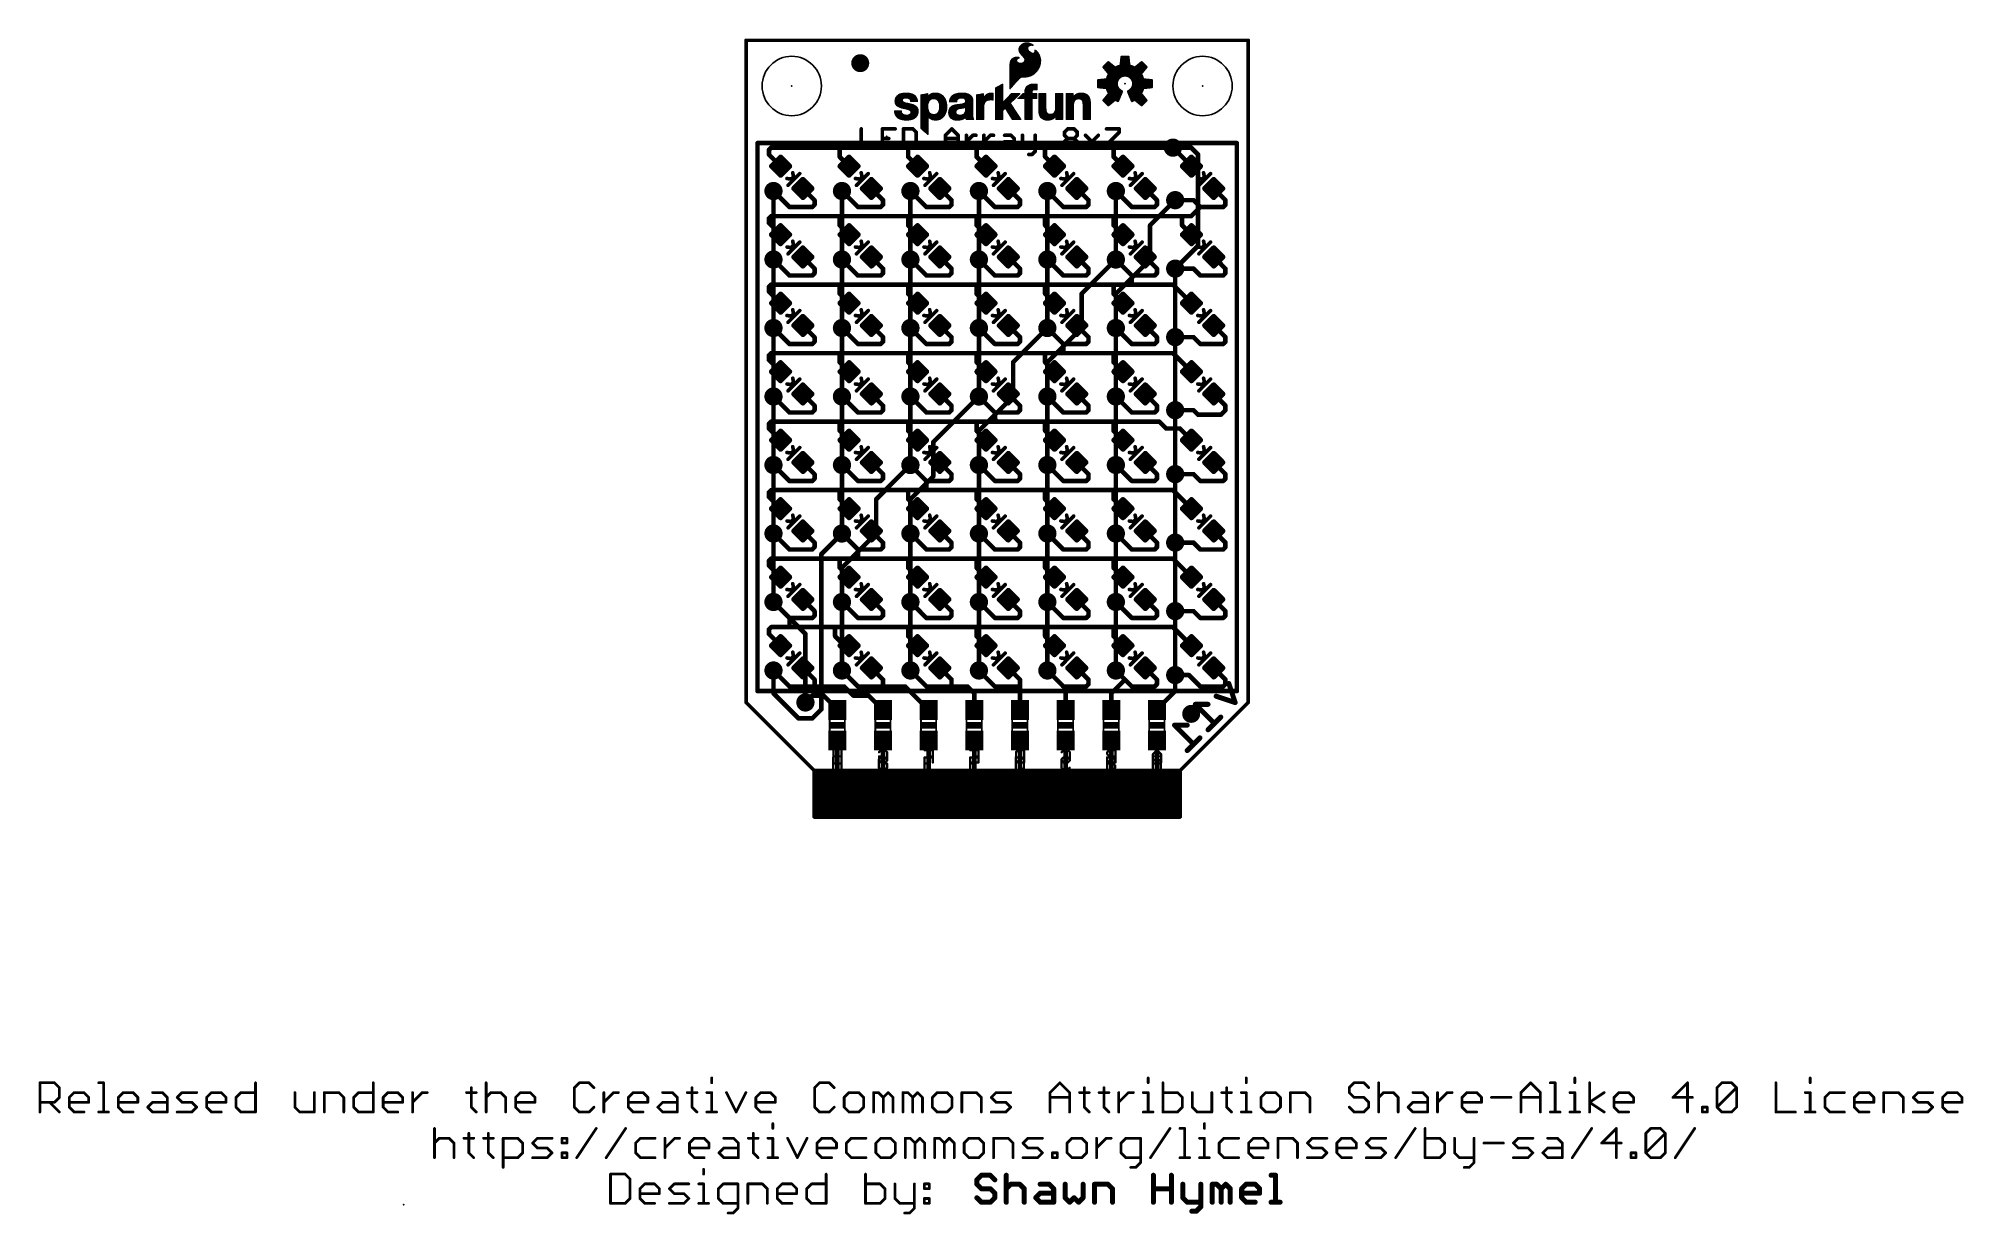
# Model space of a CAD drawing. Extents: x -39 to 68, y -22 to 43.
import ezdxf

# ---------------------------------------------------------------- set-up
doc = ezdxf.new("R2010")
doc.units = 0
for name, color, linetype in [('1', 12, 'CONTINUOUS'), ('16', 132, 'CONTINUOUS'), ('17', 110, 'CONTINUOUS'), ('18', 110, 'CONTINUOUS'), ('20', 53, 'CONTINUOUS'), ('21', 41, 'CONTINUOUS'), ('22', 40, 'CONTINUOUS'), ('23', 53, 'CONTINUOUS'), ('51', 53, 'CONTINUOUS')]:
    doc.layers.add(name, color=color, linetype=linetype)

# ---------------------------------------------------------------- blocks, each defined once
blk = doc.blocks.new('RECT160000X160000R30')
at = {"const_width": 0.15}
blk.add_lwpolyline([(0.425, -0.35), (0.425, 0.35, 0.4142), (0.35, 0.425), (-0.35, 0.425, 0.4142), (-0.425, 0.35), (-0.425, -0.35, 0.4142), (-0.35, -0.425), (0.35, -0.425, 0.4142)], format="xyb", close=True, dxfattribs=at)
blk.add_solid([(-0.3754, -0.3754), (0.3754, -0.3754), (-0.3754, 0.3754), (0.3754, 0.3754)])
blk = doc.blocks.new('PIE')
at = {"const_width": 0.5}
blk.add_lwpolyline([(0, -0.25, 1), (0, 0.25, 1), (0, -0.25)], format="xyb", dxfattribs=at)
blk = doc.blocks.new('RECT')
blk.add_solid([(-0.5, -0.5), (0.5, -0.5), (-0.5, 0.5), (0.5, 0.5)])
blk = doc.blocks.new('ROUNDP')
at = {"const_width": 0.5}
blk.add_lwpolyline([(0, -0.25, 1), (0, 0.25, 1), (0, -0.25)], format="xyb", dxfattribs=at)
blk = doc.blocks.new('ROUNDV')
at = {"const_width": 0.5}
blk.add_lwpolyline([(0, -0.25, 1), (0, 0.25, 1), (0, -0.25)], format="xyb", dxfattribs=at)

msp = doc.modelspace()

# ---------------------------------------------------------------- linework, layer by layer
at = {"layer": '1', "const_width": 0.254}
for points in [[(1.27, 37.084), (1.397, 37.211)], [(1.27, 36.83), (1.27, 37.084)], [(1.9199, 36.1801), (1.27, 36.83)], [(1.397, 37.211), (5.207, 37.211)], [(5.207, 37.211), (9.017, 37.211)], [(5.207, 36.703), (5.207, 37.211)], [(5.7299, 36.1801), (5.207, 36.703)], [(9.017, 37.211), (12.827, 37.211)], [(9.017, 36.703), (9.017, 37.211)], [(9.5399, 36.1801), (9.017, 36.703)], [(12.827, 37.211), (16.637, 37.211)], [(12.827, 36.703), (12.827, 37.211)], [(13.3499, 36.1801), (12.827, 36.703)], [(16.637, 37.211), (20.447, 37.211)], [(16.637, 36.703), (16.637, 37.211)], [(17.1599, 36.1801), (16.637, 36.703)], [(20.447, 36.703), (20.447, 37.211)], [(23.749, 37.211), (20.447, 37.211)], [(20.9699, 36.1801), (20.447, 36.703)], [(24.7799, 36.1801), (23.749, 37.211)], [(1.9199, 36.1801), (1.9199, 36.1801)], [(5.7299, 36.1801), (5.7299, 36.1801)], [(9.5399, 36.1801), (9.5399, 36.1801)], [(13.3499, 36.1801), (13.3499, 36.1801)], [(17.1599, 36.1801), (17.1599, 36.1801)], [(20.9699, 36.1801), (20.9699, 36.1801)], [(24.7799, 36.1801), (24.7799, 36.1801)], [(2.413, 33.909), (1.524, 34.798)], [(3.1601, 34.9399), (3.1601, 34.9399)], [(3.1601, 34.9399), (3.81, 34.29)], [(3.81, 34.29), (3.81, 34.036)], [(6.223, 33.909), (5.334, 34.798)], [(6.9701, 34.9399), (6.9701, 34.9399)], [(6.9701, 34.9399), (7.62, 34.29)], [(7.62, 34.29), (7.62, 34.036)], [(10.033, 33.909), (9.144, 34.798)], [(10.7801, 34.9399), (10.7801, 34.9399)], [(10.7801, 34.9399), (11.43, 34.29)], [(11.43, 34.29), (11.43, 34.036)], [(13.843, 33.909), (12.954, 34.798)], [(14.5901, 34.9399), (14.5901, 34.9399)], [(14.5901, 34.9399), (15.24, 34.29)], [(15.24, 34.29), (15.24, 34.036)], [(17.653, 33.909), (16.764, 34.798)], [(18.4001, 34.9399), (18.4001, 34.9399)], [(18.4001, 34.9399), (19.05, 34.29)], [(19.05, 34.29), (19.05, 34.036)], [(21.463, 33.909), (20.574, 34.798)], [(22.2101, 34.9399), (22.2101, 34.9399)], [(22.2101, 34.9399), (22.86, 34.29)], [(22.86, 34.29), (22.86, 34.036)], [(23.876, 34.29), (24.892, 34.29)], [(24.892, 34.29), (25.273, 33.909)], [(26.0201, 34.9399), (26.0201, 34.9399)], [(26.0201, 34.9399), (26.67, 34.29)], [(26.67, 34.29), (26.67, 34.036)], [(1.27, 33.274), (1.397, 33.401)], [(1.27, 33.02), (1.27, 33.274)], [(1.397, 33.401), (5.207, 33.401)], [(3.683, 33.909), (2.413, 33.909)], [(3.81, 34.036), (3.683, 33.909)], [(5.207, 33.401), (9.017, 33.401)], [(5.207, 32.893), (5.207, 33.401)], [(7.493, 33.909), (6.223, 33.909)], [(7.62, 34.036), (7.493, 33.909)], [(9.017, 33.401), (12.827, 33.401)], [(9.017, 32.893), (9.017, 33.401)], [(11.303, 33.909), (10.033, 33.909)], [(11.43, 34.036), (11.303, 33.909)], [(12.827, 33.401), (16.637, 33.401)], [(12.827, 32.893), (12.827, 33.401)], [(15.113, 33.909), (13.843, 33.909)], [(15.24, 34.036), (15.113, 33.909)], [(16.637, 33.401), (20.447, 33.401)], [(16.637, 32.893), (16.637, 33.401)], [(18.923, 33.909), (17.653, 33.909)], [(19.05, 34.036), (18.923, 33.909)], [(20.447, 33.401), (24.257, 33.401)], [(20.447, 32.893), (20.447, 33.401)], [(22.733, 33.909), (21.463, 33.909)], [(22.86, 34.036), (22.733, 33.909)], [(24.257, 33.401), (24.765, 33.401)], [(24.257, 32.893), (24.257, 33.401)], [(24.765, 33.401), (25.273, 33.909)], [(26.543, 33.909), (25.273, 33.909)], [(26.67, 34.036), (26.543, 33.909)], [(1.9199, 32.3701), (1.27, 33.02)], [(1.9199, 32.3701), (1.9199, 32.3701)], [(5.7299, 32.3701), (5.207, 32.893)], [(5.7299, 32.3701), (5.7299, 32.3701)], [(9.5399, 32.3701), (9.017, 32.893)], [(9.5399, 32.3701), (9.5399, 32.3701)], [(13.3499, 32.3701), (12.827, 32.893)], [(13.3499, 32.3701), (13.3499, 32.3701)], [(17.1599, 32.3701), (16.637, 32.893)], [(17.1599, 32.3701), (17.1599, 32.3701)], [(20.9699, 32.3701), (20.447, 32.893)], [(20.9699, 32.3701), (20.9699, 32.3701)], [(24.7799, 32.3701), (24.257, 32.893)], [(24.7799, 32.3701), (24.7799, 32.3701)], [(2.413, 30.099), (1.524, 30.988)], [(3.1601, 31.1299), (3.1601, 31.1299)], [(3.1601, 31.1299), (3.81, 30.48)], [(6.223, 30.099), (5.334, 30.988)], [(6.9701, 31.1299), (6.9701, 31.1299)], [(6.9701, 31.1299), (7.62, 30.48)], [(10.033, 30.099), (9.144, 30.988)], [(10.7801, 31.1299), (10.7801, 31.1299)], [(10.7801, 31.1299), (11.43, 30.48)], [(13.843, 30.099), (12.954, 30.988)], [(14.5901, 31.1299), (14.5901, 31.1299)], [(14.5901, 31.1299), (15.24, 30.48)], [(17.653, 30.099), (16.764, 30.988)], [(18.4001, 31.1299), (18.4001, 31.1299)], [(18.4001, 31.1299), (19.05, 30.48)], [(21.463, 30.099), (20.574, 30.988)], [(22.2101, 31.1299), (22.2101, 31.1299)], [(22.2101, 31.1299), (22.86, 30.48)], [(26.0201, 31.1299), (26.0201, 31.1299)], [(26.0201, 31.1299), (26.67, 30.48)], [(3.683, 30.099), (2.413, 30.099)], [(3.81, 30.226), (3.683, 30.099)], [(3.81, 30.48), (3.81, 30.226)], [(7.493, 30.099), (6.223, 30.099)], [(7.62, 30.226), (7.493, 30.099)], [(7.62, 30.48), (7.62, 30.226)], [(11.303, 30.099), (10.033, 30.099)], [(11.43, 30.226), (11.303, 30.099)], [(11.43, 30.48), (11.43, 30.226)], [(15.113, 30.099), (13.843, 30.099)], [(15.24, 30.226), (15.113, 30.099)], [(15.24, 30.48), (15.24, 30.226)], [(18.923, 30.099), (17.653, 30.099)], [(19.05, 30.226), (18.923, 30.099)], [(19.05, 30.48), (19.05, 30.226)], [(21.463, 30.099), (21.463, 29.591)], [(22.733, 30.099), (21.463, 30.099)], [(22.86, 30.226), (22.733, 30.099)], [(22.86, 30.48), (22.86, 30.226)], [(24.892, 30.48), (23.876, 30.48)], [(25.273, 30.099), (24.892, 30.48)], [(26.543, 30.099), (25.273, 30.099)], [(26.67, 30.226), (26.543, 30.099)], [(26.67, 30.48), (26.67, 30.226)], [(1.27, 29.464), (1.397, 29.591)], [(1.27, 29.21), (1.27, 29.464)], [(1.9199, 28.5601), (1.27, 29.21)], [(1.397, 29.591), (5.207, 29.591)], [(5.207, 29.591), (9.017, 29.591)], [(5.207, 29.083), (5.207, 29.591)], [(5.7299, 28.5601), (5.207, 29.083)], [(9.017, 29.591), (12.827, 29.591)], [(9.017, 29.083), (9.017, 29.591)], [(9.5399, 28.5601), (9.017, 29.083)], [(12.827, 29.591), (16.637, 29.591)], [(12.827, 29.083), (12.827, 29.591)], [(13.3499, 28.5601), (12.827, 29.083)], [(16.637, 29.591), (20.447, 29.591)], [(16.637, 29.083), (16.637, 29.591)], [(17.1599, 28.5601), (16.637, 29.083)], [(20.447, 29.591), (21.463, 29.591)], [(20.447, 29.083), (20.447, 29.591)], [(20.9699, 28.5601), (20.447, 29.083)], [(21.463, 29.591), (23.749, 29.591)], [(23.749, 29.591), (24.7799, 28.5601)], [(1.9199, 28.5601), (1.9199, 28.5601)], [(5.7299, 28.5601), (5.7299, 28.5601)], [(9.5399, 28.5601), (9.5399, 28.5601)], [(13.3499, 28.5601), (13.3499, 28.5601)], [(17.1599, 28.5601), (17.1599, 28.5601)], [(20.9699, 28.5601), (20.9699, 28.5601)], [(2.413, 26.289), (1.524, 27.178)], [(3.1601, 27.3199), (3.1601, 27.3199)], [(3.1601, 27.3199), (3.81, 26.67)], [(3.81, 26.67), (3.81, 26.416)], [(6.223, 26.289), (5.334, 27.178)], [(6.9701, 27.3199), (6.9701, 27.3199)], [(6.9701, 27.3199), (7.62, 26.67)], [(7.62, 26.67), (7.62, 26.416)], [(10.033, 26.289), (9.144, 27.178)], [(10.7801, 27.3199), (10.7801, 27.3199)], [(10.7801, 27.3199), (11.43, 26.67)], [(11.43, 26.67), (11.43, 26.416)], [(13.843, 26.289), (12.954, 27.178)], [(14.5901, 27.3199), (14.5901, 27.3199)], [(14.5901, 27.3199), (15.24, 26.67)], [(15.24, 26.67), (15.24, 26.416)], [(17.653, 26.289), (16.764, 27.178)], [(18.4001, 27.3199), (18.4001, 27.3199)], [(18.4001, 27.3199), (19.05, 26.67)], [(19.05, 26.67), (19.05, 26.416)], [(21.463, 26.289), (20.574, 27.178)], [(22.2101, 27.3199), (22.2101, 27.3199)], [(22.2101, 27.3199), (22.86, 26.67)], [(22.86, 26.67), (22.86, 26.416)], [(23.876, 26.67), (24.892, 26.67)], [(25.273, 26.289), (24.892, 26.67)], [(26.0201, 27.3199), (26.0201, 27.3199)], [(26.0201, 27.3199), (26.67, 26.67)], [(26.67, 26.67), (26.67, 26.416)], [(1.27, 25.654), (1.397, 25.781)], [(1.27, 25.4), (1.27, 25.654)], [(1.397, 25.781), (5.207, 25.781)], [(3.683, 26.289), (2.413, 26.289)], [(3.81, 26.416), (3.683, 26.289)], [(5.207, 25.781), (9.017, 25.781)], [(5.207, 25.273), (5.207, 25.781)], [(7.493, 26.289), (6.223, 26.289)], [(7.62, 26.416), (7.493, 26.289)], [(9.017, 25.781), (12.827, 25.781)], [(9.017, 25.273), (9.017, 25.781)], [(11.303, 26.289), (10.033, 26.289)], [(11.43, 26.416), (11.303, 26.289)], [(12.827, 25.781), (16.637, 25.781)], [(12.827, 25.273), (12.827, 25.781)], [(15.113, 26.289), (13.843, 26.289)], [(15.24, 26.416), (15.113, 26.289)], [(16.637, 25.781), (17.653, 25.781)], [(16.637, 25.273), (16.637, 25.781)], [(18.923, 26.289), (17.653, 26.289)], [(17.653, 26.289), (17.653, 25.781)], [(17.653, 25.781), (20.447, 25.781)], [(19.05, 26.416), (18.923, 26.289)], [(20.447, 25.781), (23.749, 25.781)], [(20.447, 25.273), (20.447, 25.781)], [(22.733, 26.289), (21.463, 26.289)], [(22.86, 26.416), (22.733, 26.289)], [(23.749, 25.781), (24.7799, 24.7501)], [(26.543, 26.289), (25.273, 26.289)], [(26.67, 26.416), (26.543, 26.289)], [(1.9199, 24.7501), (1.27, 25.4)], [(1.9199, 24.7501), (1.9199, 24.7501)], [(5.7299, 24.7501), (5.207, 25.273)], [(5.7299, 24.7501), (5.7299, 24.7501)], [(9.5399, 24.7501), (9.017, 25.273)], [(9.5399, 24.7501), (9.5399, 24.7501)], [(13.3499, 24.7501), (12.827, 25.273)], [(13.3499, 24.7501), (13.3499, 24.7501)], [(17.1599, 24.7501), (16.637, 25.273)], [(17.1599, 24.7501), (17.1599, 24.7501)], [(20.9699, 24.7501), (20.447, 25.273)], [(20.9699, 24.7501), (20.9699, 24.7501)], [(3.1601, 23.5099), (3.1601, 23.5099)], [(3.1601, 23.5099), (3.81, 22.86)], [(6.9701, 23.5099), (6.9701, 23.5099)], [(6.9701, 23.5099), (7.62, 22.86)], [(10.7801, 23.5099), (10.7801, 23.5099)], [(10.7801, 23.5099), (11.43, 22.86)], [(14.5901, 23.5099), (14.5901, 23.5099)], [(14.5901, 23.5099), (15.24, 22.86)], [(18.4001, 23.5099), (18.4001, 23.5099)], [(18.4001, 23.5099), (19.05, 22.86)], [(22.2101, 23.5099), (22.2101, 23.5099)], [(22.2101, 23.5099), (22.86, 22.86)], [(26.0201, 23.5099), (26.0201, 23.5099)], [(26.0201, 23.5099), (26.67, 22.86)], [(2.413, 22.479), (1.524, 23.368)], [(3.683, 22.479), (2.413, 22.479)], [(3.81, 22.606), (3.683, 22.479)], [(3.81, 22.86), (3.81, 22.606)], [(6.223, 22.479), (5.334, 23.368)], [(7.493, 22.479), (6.223, 22.479)], [(7.62, 22.606), (7.493, 22.479)], [(7.62, 22.86), (7.62, 22.606)], [(10.033, 22.479), (9.144, 23.368)], [(11.303, 22.479), (10.033, 22.479)], [(11.43, 22.606), (11.303, 22.479)], [(11.43, 22.86), (11.43, 22.606)], [(13.843, 22.479), (12.954, 23.368)], [(15.113, 22.479), (13.843, 22.479)], [(13.843, 22.479), (13.843, 22.098)], [(15.24, 22.606), (15.113, 22.479)], [(15.24, 22.86), (15.24, 22.606)], [(17.653, 22.479), (16.764, 23.368)], [(18.923, 22.479), (17.653, 22.479)], [(19.05, 22.606), (18.923, 22.479)], [(19.05, 22.86), (19.05, 22.606)], [(21.463, 22.479), (20.574, 23.368)], [(22.733, 22.479), (21.463, 22.479)], [(22.86, 22.606), (22.733, 22.479)], [(22.86, 22.86), (22.86, 22.606)], [(23.876, 22.606), (24.892, 22.606)], [(24.892, 22.606), (25.146, 22.352)], [(26.416, 22.352), (26.67, 22.606)], [(26.67, 22.86), (26.67, 22.606)], [(1.27, 21.844), (1.397, 21.971)], [(1.27, 21.59), (1.27, 21.844)], [(1.9199, 20.9401), (1.27, 21.59)], [(1.397, 21.971), (5.207, 21.971)], [(5.207, 21.971), (9.017, 21.971)], [(5.207, 21.463), (5.207, 21.971)], [(5.7299, 20.9401), (5.207, 21.463)], [(9.017, 21.971), (12.827, 21.971)], [(9.017, 21.463), (9.017, 21.971)], [(9.5399, 20.9401), (9.017, 21.463)], [(12.827, 21.971), (13.97, 21.971)], [(12.827, 21.463), (12.827, 21.971)], [(13.3499, 20.9401), (12.827, 21.463)], [(13.843, 22.098), (13.97, 21.971)], [(13.97, 21.971), (16.637, 21.971)], [(16.637, 21.971), (20.447, 21.971)], [(16.637, 21.463), (16.637, 21.971)], [(17.1599, 20.9401), (16.637, 21.463)], [(20.447, 21.463), (20.447, 21.971)], [(20.447, 21.971), (22.987, 21.971)], [(20.9699, 20.9401), (20.447, 21.463)], [(22.987, 21.971), (23.368, 21.59)], [(23.368, 21.59), (24.13, 21.59)], [(24.13, 21.59), (24.7799, 20.9401)], [(25.146, 22.352), (26.416, 22.352)], [(1.9199, 20.9401), (1.9199, 20.9401)], [(5.7299, 20.9401), (5.7299, 20.9401)], [(9.5399, 20.9401), (9.5399, 20.9401)], [(13.3499, 20.9401), (13.3499, 20.9401)], [(17.1599, 20.9401), (17.1599, 20.9401)], [(20.9699, 20.9401), (20.9699, 20.9401)], [(2.413, 18.669), (1.524, 19.558)], [(3.1601, 19.6999), (3.1601, 19.6999)], [(3.1601, 19.6999), (3.81, 19.05)], [(6.223, 18.669), (5.334, 19.558)], [(6.9701, 19.6999), (6.9701, 19.6999)], [(6.9701, 19.6999), (7.62, 19.05)], [(10.033, 18.669), (9.144, 19.558)], [(10.7801, 19.6999), (10.7801, 19.6999)], [(10.7801, 19.6999), (11.43, 19.05)], [(13.843, 18.669), (12.954, 19.558)], [(14.5901, 19.6999), (14.5901, 19.6999)], [(14.5901, 19.6999), (15.24, 19.05)], [(17.653, 18.669), (16.764, 19.558)], [(18.4001, 19.6999), (18.4001, 19.6999)], [(18.4001, 19.6999), (19.05, 19.05)], [(21.463, 18.669), (20.574, 19.558)], [(22.2101, 19.6999), (22.2101, 19.6999)], [(22.2101, 19.6999), (22.86, 19.05)], [(26.0201, 19.6999), (26.0201, 19.6999)], [(26.0201, 19.6999), (26.67, 19.05)], [(1.27, 18.034), (1.397, 18.161)], [(1.397, 18.161), (5.207, 18.161)], [(3.683, 18.669), (2.413, 18.669)], [(3.81, 18.796), (3.683, 18.669)], [(3.81, 19.05), (3.81, 18.796)], [(5.207, 18.161), (9.017, 18.161)], [(5.207, 17.653), (5.207, 18.161)], [(7.493, 18.669), (6.223, 18.669)], [(7.62, 18.796), (7.493, 18.669)], [(7.62, 19.05), (7.62, 18.796)], [(9.017, 18.161), (10.033, 18.161)], [(9.017, 17.653), (9.017, 18.161)], [(11.303, 18.669), (10.033, 18.669)], [(10.033, 18.669), (10.033, 18.161)], [(10.033, 18.161), (12.827, 18.161)], [(11.43, 18.796), (11.303, 18.669)], [(11.43, 19.05), (11.43, 18.796)], [(12.827, 18.161), (16.637, 18.161)], [(12.827, 17.653), (12.827, 18.161)], [(15.113, 18.669), (13.843, 18.669)], [(15.24, 18.796), (15.113, 18.669)], [(15.24, 19.05), (15.24, 18.796)], [(16.637, 18.161), (20.447, 18.161)], [(16.637, 17.653), (16.637, 18.161)], [(18.923, 18.669), (17.653, 18.669)], [(19.05, 18.796), (18.923, 18.669)], [(19.05, 19.05), (19.05, 18.796)], [(20.447, 18.161), (23.749, 18.161)], [(20.447, 17.653), (20.447, 18.161)], [(22.733, 18.669), (21.463, 18.669)], [(22.86, 18.796), (22.733, 18.669)], [(22.86, 19.05), (22.86, 18.796)], [(23.749, 18.161), (24.7799, 17.1301)], [(23.876, 19.05), (24.892, 19.05)], [(24.892, 19.05), (25.273, 18.669)], [(26.543, 18.669), (25.273, 18.669)], [(26.67, 18.796), (26.543, 18.669)], [(26.67, 19.05), (26.67, 18.796)], [(1.27, 17.78), (1.27, 18.034)], [(1.9199, 17.1301), (1.27, 17.78)], [(1.9199, 17.1301), (1.9199, 17.1301)], [(5.7299, 17.1301), (5.207, 17.653)], [(5.7299, 17.1301), (5.7299, 17.1301)], [(9.5399, 17.1301), (9.017, 17.653)], [(9.5399, 17.1301), (9.5399, 17.1301)], [(13.3499, 17.1301), (12.827, 17.653)], [(13.3499, 17.1301), (13.3499, 17.1301)], [(17.1599, 17.1301), (16.637, 17.653)], [(17.1599, 17.1301), (17.1599, 17.1301)], [(20.9699, 17.1301), (20.447, 17.653)], [(20.9699, 17.1301), (20.9699, 17.1301)], [(2.413, 14.859), (1.524, 15.748)], [(3.1601, 15.8899), (3.1601, 15.8899)], [(3.1601, 15.8899), (3.81, 15.24)], [(3.81, 14.986), (3.683, 14.859)], [(3.81, 15.24), (3.81, 14.986)], [(6.223, 14.859), (5.334, 15.748)], [(6.9701, 15.8899), (6.9701, 15.8899)], [(6.9701, 15.8899), (7.62, 15.24)], [(7.62, 14.986), (7.493, 14.859)], [(7.62, 15.24), (7.62, 14.986)], [(10.033, 14.859), (9.144, 15.748)], [(10.7801, 15.8899), (10.7801, 15.8899)], [(10.7801, 15.8899), (11.43, 15.24)], [(11.43, 14.986), (11.303, 14.859)], [(11.43, 15.24), (11.43, 14.986)], [(13.843, 14.859), (12.954, 15.748)], [(14.5901, 15.8899), (14.5901, 15.8899)], [(14.5901, 15.8899), (15.24, 15.24)], [(15.24, 14.986), (15.113, 14.859)], [(15.24, 15.24), (15.24, 14.986)], [(17.653, 14.859), (16.764, 15.748)], [(18.4001, 15.8899), (18.4001, 15.8899)], [(18.4001, 15.8899), (19.05, 15.24)], [(19.05, 14.986), (18.923, 14.859)], [(19.05, 15.24), (19.05, 14.986)], [(21.463, 14.859), (20.574, 15.748)], [(22.2101, 15.8899), (22.2101, 15.8899)], [(22.2101, 15.8899), (22.86, 15.24)], [(22.86, 14.986), (22.733, 14.859)], [(22.86, 15.24), (22.86, 14.986)], [(23.876, 15.24), (24.892, 15.24)], [(24.892, 15.24), (25.273, 14.859)], [(26.0201, 15.8899), (26.0201, 15.8899)], [(26.0201, 15.8899), (26.67, 15.24)], [(26.67, 14.986), (26.543, 14.859)], [(26.67, 15.24), (26.67, 14.986)], [(1.27, 14.224), (1.397, 14.351)], [(1.27, 13.97), (1.27, 14.224)], [(1.9199, 13.3201), (1.27, 13.97)], [(1.397, 14.351), (5.207, 14.351)], [(3.683, 14.859), (2.413, 14.859)], [(5.207, 14.351), (6.223, 14.351)], [(5.207, 13.843), (5.207, 14.351)], [(5.7299, 13.3201), (5.207, 13.843)], [(7.493, 14.859), (6.223, 14.859)], [(6.223, 14.859), (6.223, 14.351)], [(6.223, 14.351), (9.017, 14.351)], [(9.017, 14.351), (12.827, 14.351)], [(9.017, 13.843), (9.017, 14.351)], [(9.5399, 13.3201), (9.017, 13.843)], [(11.303, 14.859), (10.033, 14.859)], [(12.827, 14.351), (16.637, 14.351)], [(12.827, 13.843), (12.827, 14.351)], [(13.3499, 13.3201), (12.827, 13.843)], [(15.113, 14.859), (13.843, 14.859)], [(16.637, 14.351), (20.447, 14.351)], [(16.637, 13.843), (16.637, 14.351)], [(17.1599, 13.3201), (16.637, 13.843)], [(18.923, 14.859), (17.653, 14.859)], [(20.447, 14.351), (23.749, 14.351)], [(20.447, 13.843), (20.447, 14.351)], [(20.9699, 13.3201), (20.447, 13.843)], [(22.733, 14.859), (21.463, 14.859)], [(23.749, 14.351), (24.7799, 13.3201)], [(26.543, 14.859), (25.273, 14.859)], [(1.9199, 13.3201), (1.9199, 13.3201)], [(5.7299, 13.3201), (5.7299, 13.3201)], [(9.5399, 13.3201), (9.5399, 13.3201)], [(13.3499, 13.3201), (13.3499, 13.3201)], [(17.1599, 13.3201), (17.1599, 13.3201)], [(20.9699, 13.3201), (20.9699, 13.3201)], [(1.524, 11.938), (2.413, 11.049)], [(3.1601, 12.0799), (3.1601, 12.0799)], [(3.1601, 12.0799), (3.81, 11.43)], [(6.223, 11.049), (5.334, 11.938)], [(6.9701, 12.0799), (6.9701, 12.0799)], [(6.9701, 12.0799), (7.62, 11.43)], [(10.033, 11.049), (9.144, 11.938)], [(10.7801, 12.0799), (10.7801, 12.0799)], [(10.7801, 12.0799), (11.43, 11.43)], [(13.843, 11.049), (12.954, 11.938)], [(14.5901, 12.0799), (14.5901, 12.0799)], [(14.5901, 12.0799), (15.24, 11.43)], [(17.653, 11.049), (16.764, 11.938)], [(18.4001, 12.0799), (18.4001, 12.0799)], [(18.4001, 12.0799), (19.05, 11.43)], [(21.463, 11.049), (20.574, 11.938)], [(22.2101, 12.0799), (22.2101, 12.0799)], [(22.2101, 12.0799), (22.86, 11.43)], [(26.0201, 12.0799), (26.0201, 12.0799)], [(26.0201, 12.0799), (26.67, 11.43)], [(2.413, 11.049), (2.413, 10.541)], [(2.413, 11.049), (3.683, 11.049)], [(3.81, 11.176), (3.683, 11.049)], [(3.81, 11.43), (3.81, 11.176)], [(7.493, 11.049), (6.223, 11.049)], [(7.62, 11.176), (7.493, 11.049)], [(7.62, 11.43), (7.62, 11.176)], [(11.303, 11.049), (10.033, 11.049)], [(11.43, 11.176), (11.303, 11.049)], [(11.43, 11.43), (11.43, 11.176)], [(15.113, 11.049), (13.843, 11.049)], [(15.24, 11.176), (15.113, 11.049)], [(15.24, 11.43), (15.24, 11.176)], [(18.923, 11.049), (17.653, 11.049)], [(19.05, 11.176), (18.923, 11.049)], [(19.05, 11.43), (19.05, 11.176)], [(22.733, 11.049), (21.463, 11.049)], [(22.86, 11.176), (22.733, 11.049)], [(22.86, 11.43), (22.86, 11.176)], [(23.876, 11.43), (24.892, 11.43)], [(24.892, 11.43), (25.273, 11.049)], [(26.543, 11.049), (25.273, 11.049)], [(26.67, 11.176), (26.543, 11.049)], [(26.67, 11.43), (26.67, 11.176)], [(1.27, 10.414), (1.397, 10.541)], [(1.27, 10.16), (1.27, 10.414)], [(1.9199, 9.5101), (1.27, 10.16)], [(1.397, 10.541), (2.413, 10.541)], [(2.413, 10.541), (4.953, 10.541)], [(4.953, 10.541), (9.017, 10.541)], [(4.953, 10.033), (4.953, 10.541)], [(5.4759, 9.5101), (4.953, 10.033)], [(9.017, 10.541), (12.827, 10.541)], [(9.017, 10.033), (9.017, 10.541)], [(9.5399, 9.5101), (9.017, 10.033)], [(12.827, 10.541), (16.637, 10.541)], [(12.827, 10.033), (12.827, 10.541)], [(13.3499, 9.5101), (12.827, 10.033)], [(16.637, 10.541), (20.447, 10.541)], [(16.637, 10.033), (16.637, 10.541)], [(17.1599, 9.5101), (16.637, 10.033)], [(20.447, 10.541), (23.749, 10.541)], [(20.447, 10.033), (20.447, 10.541)], [(20.9699, 9.5101), (20.447, 10.033)], [(23.749, 10.541), (24.7799, 9.5101)], [(1.9199, 9.5101), (1.9199, 9.5101)], [(5.7299, 9.5101), (5.4759, 9.5101)], [(9.5399, 9.5101), (9.5399, 9.5101)], [(13.3499, 9.5101), (13.3499, 9.5101)], [(17.1599, 9.5101), (17.1599, 9.5101)], [(20.9699, 9.5101), (20.9699, 9.5101)], [(2.413, 7.239), (1.524, 8.128)], [(3.1601, 8.2699), (3.1601, 8.2699)], [(3.1601, 8.2699), (3.81, 7.62)], [(3.81, 7.62), (3.81, 7.239)], [(6.223, 7.239), (5.334, 8.128)], [(6.9701, 8.2699), (6.9701, 8.2699)], [(6.9701, 8.2699), (7.62, 7.62)], [(7.62, 7.62), (7.62, 7.239)], [(10.033, 7.239), (9.144, 8.128)], [(10.7801, 8.2699), (10.7801, 8.2699)], [(10.7801, 8.2699), (11.43, 7.62)], [(11.43, 7.62), (11.43, 7.239)], [(13.843, 7.239), (12.954, 8.128)], [(14.5901, 8.2699), (14.5901, 8.2699)], [(14.5901, 8.2699), (15.24, 7.62)], [(15.24, 7.239), (15.24, 7.62)], [(17.653, 7.239), (16.764, 8.128)], [(18.4001, 8.2699), (18.4001, 8.2699)], [(18.4001, 8.2699), (19.05, 7.62)], [(19.05, 7.62), (19.05, 7.366)], [(20.32, 6.858), (21.082, 7.62)], [(21.082, 7.62), (20.574, 8.128)], [(21.463, 7.239), (21.082, 7.62)], [(22.2101, 8.2699), (22.2101, 8.2699)], [(22.2101, 8.2699), (22.86, 7.62)], [(22.86, 7.62), (22.86, 7.366)], [(23.876, 7.874), (24.638, 7.874)], [(23.876, 6.985), (23.876, 7.874)], [(24.638, 7.874), (25.273, 7.239)], [(26.0201, 8.2699), (26.0201, 8.2699)], [(26.0201, 8.2699), (26.67, 7.62)], [(26.67, 7.62), (26.67, 7.366)], [(2.413, 7.239), (3.81, 7.239)], [(3.683, 6.731), (3.302, 6.35)], [(4.318, 6.731), (3.683, 6.731)], [(3.81, 7.239), (5.461, 7.239)], [(5.08, 5.969), (4.318, 6.731)], [(5.461, 7.239), (5.969, 6.731)], [(5.969, 6.731), (6.819, 6.731)], [(7.62, 7.239), (6.223, 7.239)], [(6.819, 6.731), (7.62, 5.93)], [(8.851, 7.239), (7.62, 7.239)], [(8.851, 7.239), (10.16, 5.93)], [(11.43, 7.239), (10.033, 7.239)], [(12.319, 7.239), (11.43, 7.239)], [(12.319, 7.239), (12.7, 6.858)], [(12.7, 6.858), (12.7, 5.93)], [(13.843, 7.239), (15.24, 7.239)], [(15.24, 5.93), (15.24, 7.239)], [(17.78, 7.239), (17.653, 7.239)], [(18.923, 7.239), (17.78, 7.239)], [(17.78, 5.93), (17.78, 7.239)], [(19.05, 7.366), (18.923, 7.239)], [(20.32, 5.93), (20.32, 6.858)], [(22.733, 7.239), (21.463, 7.239)], [(22.86, 7.366), (22.733, 7.239)], [(22.86, 5.969), (23.876, 6.985)], [(26.543, 7.239), (25.273, 7.239)], [(26.67, 7.366), (26.543, 7.239)], [(5.08, 5.93), (5.08, 5.969)], [(22.86, 5.93), (22.86, 5.969)], [(5.08, 4.23), (5.08, 1.397)], [(7.62, 4.23), (7.62, 1.143)], [(10.16, 4.23), (10.16, 1.397)], [(12.7, 4.23), (12.7, 1.143)], [(15.24, 4.23), (15.24, 1.397)], [(17.78, 4.23), (17.78, 1.143)], [(20.32, 4.23), (20.32, 1.397)], [(22.86, 4.23), (22.86, 1.143)]]:
    msp.add_lwpolyline(points, dxfattribs=at)
at = {"layer": '1', "const_width": 0.127}
for points in [[(1.3335, 37.084, 1), (1.2065, 37.084)], [(1.2251, 37.1289, 1), (1.3149, 37.0391)], [(1.3149, 36.8749, 1), (1.2251, 36.7851)], [(1.2065, 36.83, 1), (1.3335, 36.83)], [(1.397, 37.2745, 1), (1.397, 37.1475)], [(1.4419, 37.1661, 1), (1.3521, 37.2559)], [(5.207, 37.2745, 1), (5.207, 37.1475)], [(5.2705, 37.211, 1), (5.1435, 37.211)], [(5.2519, 36.7479, 1), (5.1621, 36.6581)], [(5.1435, 36.703, 1), (5.2705, 36.703)], [(5.207, 37.1475, 1), (5.207, 37.2745)], [(9.017, 37.2745, 1), (9.017, 37.1475)], [(9.0805, 37.211, 1), (8.9535, 37.211)], [(9.0619, 36.7479, 1), (8.9721, 36.6581)], [(8.9535, 36.703, 1), (9.0805, 36.703)], [(9.017, 37.1475, 1), (9.017, 37.2745)], [(12.827, 37.2745, 1), (12.827, 37.1475)], [(12.8905, 37.211, 1), (12.7635, 37.211)], [(12.8719, 36.7479, 1), (12.7821, 36.6581)], [(12.7635, 36.703, 1), (12.8905, 36.703)], [(12.827, 37.1475, 1), (12.827, 37.2745)], [(16.637, 37.2745, 1), (16.637, 37.1475)], [(16.7005, 37.211, 1), (16.5735, 37.211)], [(16.6819, 36.7479, 1), (16.5921, 36.6581)], [(16.5735, 36.703, 1), (16.7005, 36.703)], [(16.637, 37.1475, 1), (16.637, 37.2745)], [(20.5105, 37.211, 1), (20.3835, 37.211)], [(20.447, 37.2745, 1), (20.447, 37.1475)], [(20.4919, 36.7479, 1), (20.4021, 36.6581)], [(20.3835, 36.703, 1), (20.5105, 36.703)], [(20.447, 37.1475, 1), (20.447, 37.2745)], [(23.7939, 37.2559, 1), (23.7041, 37.1661)], [(23.749, 37.1475, 1), (23.749, 37.2745)], [(1.9834, 36.1801, 1), (1.8564, 36.1801)], [(1.8564, 36.1801, 1), (1.9834, 36.1801)], [(1.875, 36.1352, 1), (1.9648, 36.225)], [(5.7934, 36.1801, 1), (5.6664, 36.1801)], [(5.6664, 36.1801, 1), (5.7934, 36.1801)], [(5.685, 36.1352, 1), (5.7748, 36.225)], [(9.6034, 36.1801, 1), (9.4764, 36.1801)], [(9.4764, 36.1801, 1), (9.6034, 36.1801)], [(9.495, 36.1352, 1), (9.5848, 36.225)], [(13.4134, 36.1801, 1), (13.2864, 36.1801)], [(13.2864, 36.1801, 1), (13.4134, 36.1801)], [(13.305, 36.1352, 1), (13.3948, 36.225)], [(17.2234, 36.1801, 1), (17.0964, 36.1801)], [(17.0964, 36.1801, 1), (17.2234, 36.1801)], [(17.115, 36.1352, 1), (17.2048, 36.225)], [(21.0334, 36.1801, 1), (20.9064, 36.1801)], [(20.9064, 36.1801, 1), (21.0334, 36.1801)], [(20.925, 36.1352, 1), (21.0148, 36.225)], [(24.8434, 36.1801, 1), (24.7164, 36.1801)], [(24.7164, 36.1801, 1), (24.8434, 36.1801)], [(24.735, 36.1352, 1), (24.8248, 36.225)], [(1.5689, 34.8429, 1), (1.4791, 34.7531)], [(3.1601, 35.0034, 1), (3.1601, 34.8764)], [(3.205, 34.9848, 1), (3.1152, 34.895)], [(3.1601, 34.8764, 1), (3.1601, 35.0034)], [(3.8735, 34.29, 1), (3.7465, 34.29)], [(3.7651, 34.2451, 1), (3.8549, 34.3349)], [(5.3789, 34.8429, 1), (5.2891, 34.7531)], [(6.9701, 35.0034, 1), (6.9701, 34.8764)], [(7.015, 34.9848, 1), (6.9252, 34.895)], [(6.9701, 34.8764, 1), (6.9701, 35.0034)], [(7.6835, 34.29, 1), (7.5565, 34.29)], [(7.5751, 34.2451, 1), (7.6649, 34.3349)], [(9.1889, 34.8429, 1), (9.0991, 34.7531)], [(10.7801, 35.0034, 1), (10.7801, 34.8764)], [(10.825, 34.9848, 1), (10.7352, 34.895)], [(10.7801, 34.8764, 1), (10.7801, 35.0034)], [(11.4935, 34.29, 1), (11.3665, 34.29)], [(11.3851, 34.2451, 1), (11.4749, 34.3349)], [(12.9989, 34.8429, 1), (12.9091, 34.7531)], [(14.5901, 35.0034, 1), (14.5901, 34.8764)], [(14.635, 34.9848, 1), (14.5452, 34.895)], [(14.5901, 34.8764, 1), (14.5901, 35.0034)], [(15.3035, 34.29, 1), (15.1765, 34.29)], [(15.1951, 34.2451, 1), (15.2849, 34.3349)], [(16.8089, 34.8429, 1), (16.7191, 34.7531)], [(18.4001, 35.0034, 1), (18.4001, 34.8764)], [(18.445, 34.9848, 1), (18.3552, 34.895)], [(18.4001, 34.8764, 1), (18.4001, 35.0034)], [(19.1135, 34.29, 1), (18.9865, 34.29)], [(19.0051, 34.2451, 1), (19.0949, 34.3349)], [(20.6189, 34.8429, 1), (20.5291, 34.7531)], [(22.2101, 35.0034, 1), (22.2101, 34.8764)], [(22.255, 34.9848, 1), (22.1652, 34.895)], [(22.2101, 34.8764, 1), (22.2101, 35.0034)], [(22.9235, 34.29, 1), (22.7965, 34.29)], [(22.8151, 34.2451, 1), (22.9049, 34.3349)], [(23.876, 34.3535, 1), (23.876, 34.2265)], [(24.9369, 34.3349, 1), (24.8471, 34.2451)], [(24.892, 34.2265, 1), (24.892, 34.3535)], [(26.0201, 35.0034, 1), (26.0201, 34.8764)], [(26.065, 34.9848, 1), (25.9752, 34.895)], [(26.0201, 34.8764, 1), (26.0201, 35.0034)], [(26.7335, 34.29, 1), (26.6065, 34.29)], [(26.6251, 34.2451, 1), (26.7149, 34.3349)], [(1.3335, 33.274, 1), (1.2065, 33.274)], [(1.2251, 33.3189, 1), (1.3149, 33.2291)], [(1.397, 33.4645, 1), (1.397, 33.3375)], [(1.4419, 33.3561, 1), (1.3521, 33.4459)], [(2.413, 33.9725, 1), (2.413, 33.8455)], [(2.3681, 33.8641, 1), (2.4579, 33.9539)], [(3.6381, 33.9539, 1), (3.7279, 33.8641)], [(3.683, 33.8455, 1), (3.683, 33.9725)], [(3.7465, 34.036, 1), (3.8735, 34.036)], [(3.8549, 33.9911, 1), (3.7651, 34.0809)], [(5.207, 33.4645, 1), (5.207, 33.3375)], [(5.2705, 33.401, 1), (5.1435, 33.401)], [(5.207, 33.3375, 1), (5.207, 33.4645)], [(6.223, 33.9725, 1), (6.223, 33.8455)], [(6.1781, 33.8641, 1), (6.2679, 33.9539)], [(7.4481, 33.9539, 1), (7.5379, 33.8641)], [(7.493, 33.8455, 1), (7.493, 33.9725)], [(7.5565, 34.036, 1), (7.6835, 34.036)], [(7.6649, 33.9911, 1), (7.5751, 34.0809)], [(9.017, 33.4645, 1), (9.017, 33.3375)], [(9.0805, 33.401, 1), (8.9535, 33.401)], [(9.017, 33.3375, 1), (9.017, 33.4645)], [(10.033, 33.9725, 1), (10.033, 33.8455)], [(9.9881, 33.8641, 1), (10.0779, 33.9539)], [(11.2581, 33.9539, 1), (11.3479, 33.8641)], [(11.303, 33.8455, 1), (11.303, 33.9725)], [(11.3665, 34.036, 1), (11.4935, 34.036)], [(11.4749, 33.9911, 1), (11.3851, 34.0809)], [(12.827, 33.4645, 1), (12.827, 33.3375)], [(12.8905, 33.401, 1), (12.7635, 33.401)], [(12.827, 33.3375, 1), (12.827, 33.4645)], [(13.843, 33.9725, 1), (13.843, 33.8455)], [(13.7981, 33.8641, 1), (13.8879, 33.9539)], [(15.0681, 33.9539, 1), (15.1579, 33.8641)], [(15.113, 33.8455, 1), (15.113, 33.9725)], [(15.1765, 34.036, 1), (15.3035, 34.036)], [(15.2849, 33.9911, 1), (15.1951, 34.0809)], [(16.637, 33.4645, 1), (16.637, 33.3375)], [(16.7005, 33.401, 1), (16.5735, 33.401)], [(16.637, 33.3375, 1), (16.637, 33.4645)], [(17.653, 33.9725, 1), (17.653, 33.8455)], [(17.6081, 33.8641, 1), (17.6979, 33.9539)], [(18.8781, 33.9539, 1), (18.9679, 33.8641)], [(18.923, 33.8455, 1), (18.923, 33.9725)], [(18.9865, 34.036, 1), (19.1135, 34.036)], [(19.0949, 33.9911, 1), (19.0051, 34.0809)], [(20.447, 33.4645, 1), (20.447, 33.3375)], [(20.5105, 33.401, 1), (20.3835, 33.401)], [(20.447, 33.3375, 1), (20.447, 33.4645)], [(21.463, 33.9725, 1), (21.463, 33.8455)], [(21.4181, 33.8641, 1), (21.5079, 33.9539)], [(22.6881, 33.9539, 1), (22.7779, 33.8641)], [(22.733, 33.8455, 1), (22.733, 33.9725)], [(22.7965, 34.036, 1), (22.9235, 34.036)], [(22.9049, 33.9911, 1), (22.8151, 34.0809)], [(24.257, 33.4645, 1), (24.257, 33.3375)], [(24.3205, 33.401, 1), (24.1935, 33.401)], [(24.257, 33.3375, 1), (24.257, 33.4645)], [(24.7201, 33.4459, 1), (24.8099, 33.3561)], [(24.765, 33.3375, 1), (24.765, 33.4645)], [(25.273, 33.9725, 1), (25.273, 33.8455)], [(25.3179, 33.8641, 1), (25.2281, 33.9539)], [(25.2281, 33.8641, 1), (25.3179, 33.9539)], [(26.4981, 33.9539, 1), (26.5879, 33.8641)], [(26.543, 33.8455, 1), (26.543, 33.9725)], [(26.6065, 34.036, 1), (26.7335, 34.036)], [(26.7149, 33.9911, 1), (26.6251, 34.0809)], [(1.3149, 33.0649, 1), (1.2251, 32.9751)], [(1.2065, 33.02, 1), (1.3335, 33.02)], [(1.9834, 32.3701, 1), (1.8564, 32.3701)], [(1.8564, 32.3701, 1), (1.9834, 32.3701)], [(1.875, 32.3252, 1), (1.9648, 32.415)], [(5.2519, 32.9379, 1), (5.1621, 32.8481)], [(5.1435, 32.893, 1), (5.2705, 32.893)], [(5.7934, 32.3701, 1), (5.6664, 32.3701)], [(5.6664, 32.3701, 1), (5.7934, 32.3701)], [(5.685, 32.3252, 1), (5.7748, 32.415)], [(9.0619, 32.9379, 1), (8.9721, 32.8481)], [(8.9535, 32.893, 1), (9.0805, 32.893)], [(9.6034, 32.3701, 1), (9.4764, 32.3701)], [(9.4764, 32.3701, 1), (9.6034, 32.3701)], [(9.495, 32.3252, 1), (9.5848, 32.415)], [(12.8719, 32.9379, 1), (12.7821, 32.8481)], [(12.7635, 32.893, 1), (12.8905, 32.893)], [(13.4134, 32.3701, 1), (13.2864, 32.3701)], [(13.2864, 32.3701, 1), (13.4134, 32.3701)], [(13.305, 32.3252, 1), (13.3948, 32.415)], [(16.6819, 32.9379, 1), (16.5921, 32.8481)], [(16.5735, 32.893, 1), (16.7005, 32.893)], [(17.2234, 32.3701, 1), (17.0964, 32.3701)], [(17.0964, 32.3701, 1), (17.2234, 32.3701)], [(17.115, 32.3252, 1), (17.2048, 32.415)], [(20.4919, 32.9379, 1), (20.4021, 32.8481)], [(20.3835, 32.893, 1), (20.5105, 32.893)], [(21.0334, 32.3701, 1), (20.9064, 32.3701)], [(20.9064, 32.3701, 1), (21.0334, 32.3701)], [(20.925, 32.3252, 1), (21.0148, 32.415)], [(24.3019, 32.9379, 1), (24.2121, 32.8481)], [(24.1935, 32.893, 1), (24.3205, 32.893)], [(24.8434, 32.3701, 1), (24.7164, 32.3701)], [(24.7164, 32.3701, 1), (24.8434, 32.3701)], [(24.735, 32.3252, 1), (24.8248, 32.415)], [(1.5689, 31.0329, 1), (1.4791, 30.9431)], [(3.1601, 31.1934, 1), (3.1601, 31.0664)], [(3.205, 31.1748, 1), (3.1152, 31.085)], [(3.1601, 31.0664, 1), (3.1601, 31.1934)], [(5.3789, 31.0329, 1), (5.2891, 30.9431)], [(6.9701, 31.1934, 1), (6.9701, 31.0664)], [(7.015, 31.1748, 1), (6.9252, 31.085)], [(6.9701, 31.0664, 1), (6.9701, 31.1934)], [(9.1889, 31.0329, 1), (9.0991, 30.9431)], [(10.7801, 31.1934, 1), (10.7801, 31.0664)], [(10.825, 31.1748, 1), (10.7352, 31.085)], [(10.7801, 31.0664, 1), (10.7801, 31.1934)], [(12.9989, 31.0329, 1), (12.9091, 30.9431)], [(14.5901, 31.1934, 1), (14.5901, 31.0664)], [(14.635, 31.1748, 1), (14.5452, 31.085)], [(14.5901, 31.0664, 1), (14.5901, 31.1934)], [(16.8089, 31.0329, 1), (16.7191, 30.9431)], [(18.4001, 31.1934, 1), (18.4001, 31.0664)], [(18.445, 31.1748, 1), (18.3552, 31.085)], [(18.4001, 31.0664, 1), (18.4001, 31.1934)], [(20.6189, 31.0329, 1), (20.5291, 30.9431)], [(22.2101, 31.1934, 1), (22.2101, 31.0664)], [(22.255, 31.1748, 1), (22.1652, 31.085)], [(22.2101, 31.0664, 1), (22.2101, 31.1934)], [(26.0201, 31.1934, 1), (26.0201, 31.0664)], [(26.065, 31.1748, 1), (25.9752, 31.085)], [(26.0201, 31.0664, 1), (26.0201, 31.1934)], [(2.413, 30.1625, 1), (2.413, 30.0355)], [(2.3681, 30.0541, 1), (2.4579, 30.1439)], [(3.6381, 30.1439, 1), (3.7279, 30.0541)], [(3.683, 30.0355, 1), (3.683, 30.1625)], [(3.8735, 30.48, 1), (3.7465, 30.48)], [(3.7465, 30.226, 1), (3.8735, 30.226)], [(3.7651, 30.4351, 1), (3.8549, 30.5249)], [(3.8549, 30.1811, 1), (3.7651, 30.2709)], [(6.223, 30.1625, 1), (6.223, 30.0355)], [(6.1781, 30.0541, 1), (6.2679, 30.1439)], [(7.4481, 30.1439, 1), (7.5379, 30.0541)], [(7.493, 30.0355, 1), (7.493, 30.1625)], [(7.6835, 30.48, 1), (7.5565, 30.48)], [(7.5565, 30.226, 1), (7.6835, 30.226)], [(7.5751, 30.4351, 1), (7.6649, 30.5249)], [(7.6649, 30.1811, 1), (7.5751, 30.2709)], [(10.033, 30.1625, 1), (10.033, 30.0355)], [(9.9881, 30.0541, 1), (10.0779, 30.1439)], [(11.2581, 30.1439, 1), (11.3479, 30.0541)], [(11.303, 30.0355, 1), (11.303, 30.1625)], [(11.4935, 30.48, 1), (11.3665, 30.48)], [(11.3665, 30.226, 1), (11.4935, 30.226)], [(11.3851, 30.4351, 1), (11.4749, 30.5249)], [(11.4749, 30.1811, 1), (11.3851, 30.2709)], [(13.843, 30.1625, 1), (13.843, 30.0355)], [(13.7981, 30.0541, 1), (13.8879, 30.1439)], [(15.0681, 30.1439, 1), (15.1579, 30.0541)], [(15.113, 30.0355, 1), (15.113, 30.1625)], [(15.3035, 30.48, 1), (15.1765, 30.48)], [(15.1765, 30.226, 1), (15.3035, 30.226)], [(15.1951, 30.4351, 1), (15.2849, 30.5249)], [(15.2849, 30.1811, 1), (15.1951, 30.2709)], [(17.653, 30.1625, 1), (17.653, 30.0355)], [(17.6081, 30.0541, 1), (17.6979, 30.1439)], [(18.8781, 30.1439, 1), (18.9679, 30.0541)], [(18.923, 30.0355, 1), (18.923, 30.1625)], [(19.1135, 30.48, 1), (18.9865, 30.48)], [(18.9865, 30.226, 1), (19.1135, 30.226)], [(19.0051, 30.4351, 1), (19.0949, 30.5249)], [(19.0949, 30.1811, 1), (19.0051, 30.2709)], [(21.5265, 30.099, 1), (21.3995, 30.099)], [(21.463, 30.1625, 1), (21.463, 30.0355)], [(21.4181, 30.0541, 1), (21.5079, 30.1439)], [(22.6881, 30.1439, 1), (22.7779, 30.0541)], [(22.733, 30.0355, 1), (22.733, 30.1625)], [(22.9235, 30.48, 1), (22.7965, 30.48)], [(22.7965, 30.226, 1), (22.9235, 30.226)], [(22.8151, 30.4351, 1), (22.9049, 30.5249)], [(22.9049, 30.1811, 1), (22.8151, 30.2709)], [(23.876, 30.5435, 1), (23.876, 30.4165)], [(24.9369, 30.5249, 1), (24.8471, 30.4351)], [(24.892, 30.4165, 1), (24.892, 30.5435)], [(25.273, 30.1625, 1), (25.273, 30.0355)], [(25.2281, 30.0541, 1), (25.3179, 30.1439)], [(26.4981, 30.1439, 1), (26.5879, 30.0541)], [(26.543, 30.0355, 1), (26.543, 30.1625)], [(26.7335, 30.48, 1), (26.6065, 30.48)], [(26.6065, 30.226, 1), (26.7335, 30.226)], [(26.6251, 30.4351, 1), (26.7149, 30.5249)], [(26.7149, 30.1811, 1), (26.6251, 30.2709)], [(1.3335, 29.464, 1), (1.2065, 29.464)], [(1.2251, 29.5089, 1), (1.3149, 29.4191)], [(1.3149, 29.2549, 1), (1.2251, 29.1651)], [(1.2065, 29.21, 1), (1.3335, 29.21)], [(1.397, 29.6545, 1), (1.397, 29.5275)], [(1.4419, 29.5461, 1), (1.3521, 29.6359)], [(5.207, 29.6545, 1), (5.207, 29.5275)], [(5.2705, 29.591, 1), (5.1435, 29.591)], [(5.2519, 29.1279, 1), (5.1621, 29.0381)], [(5.1435, 29.083, 1), (5.2705, 29.083)], [(5.207, 29.5275, 1), (5.207, 29.6545)], [(9.017, 29.6545, 1), (9.017, 29.5275)], [(9.0805, 29.591, 1), (8.9535, 29.591)], [(9.0619, 29.1279, 1), (8.9721, 29.0381)], [(8.9535, 29.083, 1), (9.0805, 29.083)], [(9.017, 29.5275, 1), (9.017, 29.6545)], [(12.827, 29.6545, 1), (12.827, 29.5275)], [(12.8905, 29.591, 1), (12.7635, 29.591)], [(12.8719, 29.1279, 1), (12.7821, 29.0381)], [(12.7635, 29.083, 1), (12.8905, 29.083)], [(12.827, 29.5275, 1), (12.827, 29.6545)], [(16.637, 29.6545, 1), (16.637, 29.5275)], [(16.7005, 29.591, 1), (16.5735, 29.591)], [(16.6819, 29.1279, 1), (16.5921, 29.0381)], [(16.5735, 29.083, 1), (16.7005, 29.083)], [(16.637, 29.5275, 1), (16.637, 29.6545)], [(20.447, 29.6545, 1), (20.447, 29.5275)], [(20.5105, 29.591, 1), (20.3835, 29.591)], [(20.4919, 29.1279, 1), (20.4021, 29.0381)], [(20.3835, 29.083, 1), (20.5105, 29.083)], [(20.447, 29.5275, 1), (20.447, 29.6545)], [(21.463, 29.6545, 1), (21.463, 29.5275)], [(21.3995, 29.591, 1), (21.5265, 29.591)], [(21.463, 29.5275, 1), (21.463, 29.6545)], [(23.7939, 29.6359, 1), (23.7041, 29.5461)], [(23.749, 29.5275, 1), (23.749, 29.6545)], [(1.9834, 28.5601, 1), (1.8564, 28.5601)], [(1.8564, 28.5601, 1), (1.9834, 28.5601)], [(1.875, 28.5152, 1), (1.9648, 28.605)], [(5.7934, 28.5601, 1), (5.6664, 28.5601)], [(5.6664, 28.5601, 1), (5.7934, 28.5601)], [(5.685, 28.5152, 1), (5.7748, 28.605)], [(9.6034, 28.5601, 1), (9.4764, 28.5601)], [(9.4764, 28.5601, 1), (9.6034, 28.5601)], [(9.495, 28.5152, 1), (9.5848, 28.605)], [(13.4134, 28.5601, 1), (13.2864, 28.5601)], [(13.2864, 28.5601, 1), (13.4134, 28.5601)], [(13.305, 28.5152, 1), (13.3948, 28.605)], [(17.2234, 28.5601, 1), (17.0964, 28.5601)], [(17.0964, 28.5601, 1), (17.2234, 28.5601)], [(17.115, 28.5152, 1), (17.2048, 28.605)], [(21.0334, 28.5601, 1), (20.9064, 28.5601)], [(20.9064, 28.5601, 1), (21.0334, 28.5601)], [(20.925, 28.5152, 1), (21.0148, 28.605)], [(24.735, 28.5152, 1), (24.8248, 28.605)], [(1.5689, 27.2229, 1), (1.4791, 27.1331)], [(3.1601, 27.3834, 1), (3.1601, 27.2564)], [(3.205, 27.3648, 1), (3.1152, 27.275)], [(3.1601, 27.2564, 1), (3.1601, 27.3834)], [(3.8735, 26.67, 1), (3.7465, 26.67)], [(3.7651, 26.6251, 1), (3.8549, 26.7149)], [(5.3789, 27.2229, 1), (5.2891, 27.1331)], [(6.9701, 27.3834, 1), (6.9701, 27.2564)], [(7.015, 27.3648, 1), (6.9252, 27.275)], [(6.9701, 27.2564, 1), (6.9701, 27.3834)], [(7.6835, 26.67, 1), (7.5565, 26.67)], [(7.5751, 26.6251, 1), (7.6649, 26.7149)], [(9.1889, 27.2229, 1), (9.0991, 27.1331)], [(10.7801, 27.3834, 1), (10.7801, 27.2564)], [(10.825, 27.3648, 1), (10.7352, 27.275)], [(10.7801, 27.2564, 1), (10.7801, 27.3834)], [(11.4935, 26.67, 1), (11.3665, 26.67)], [(11.3851, 26.6251, 1), (11.4749, 26.7149)], [(12.9989, 27.2229, 1), (12.9091, 27.1331)], [(14.5901, 27.3834, 1), (14.5901, 27.2564)], [(14.635, 27.3648, 1), (14.5452, 27.275)], [(14.5901, 27.2564, 1), (14.5901, 27.3834)], [(15.3035, 26.67, 1), (15.1765, 26.67)], [(15.1951, 26.6251, 1), (15.2849, 26.7149)], [(16.8089, 27.2229, 1), (16.7191, 27.1331)], [(18.4001, 27.3834, 1), (18.4001, 27.2564)], [(18.445, 27.3648, 1), (18.3552, 27.275)], [(18.4001, 27.2564, 1), (18.4001, 27.3834)], [(19.1135, 26.67, 1), (18.9865, 26.67)], [(19.0051, 26.6251, 1), (19.0949, 26.7149)], [(20.6189, 27.2229, 1), (20.5291, 27.1331)], [(22.2101, 27.3834, 1), (22.2101, 27.2564)], [(22.255, 27.3648, 1), (22.1652, 27.275)], [(22.2101, 27.2564, 1), (22.2101, 27.3834)], [(22.9235, 26.67, 1), (22.7965, 26.67)], [(22.8151, 26.6251, 1), (22.9049, 26.7149)], [(23.876, 26.7335, 1), (23.876, 26.6065)], [(24.9369, 26.7149, 1), (24.8471, 26.6251)], [(24.892, 26.6065, 1), (24.892, 26.7335)], [(26.0201, 27.3834, 1), (26.0201, 27.2564)], [(26.065, 27.3648, 1), (25.9752, 27.275)], [(26.0201, 27.2564, 1), (26.0201, 27.3834)], [(26.7335, 26.67, 1), (26.6065, 26.67)], [(26.6251, 26.6251, 1), (26.7149, 26.7149)], [(1.3335, 25.654, 1), (1.2065, 25.654)], [(1.2251, 25.6989, 1), (1.3149, 25.6091)], [(1.397, 25.8445, 1), (1.397, 25.7175)], [(1.4419, 25.7361, 1), (1.3521, 25.8259)], [(2.413, 26.3525, 1), (2.413, 26.2255)], [(2.3681, 26.2441, 1), (2.4579, 26.3339)], [(3.6381, 26.3339, 1), (3.7279, 26.2441)], [(3.683, 26.2255, 1), (3.683, 26.3525)], [(3.7465, 26.416, 1), (3.8735, 26.416)], [(3.8549, 26.3711, 1), (3.7651, 26.4609)], [(5.207, 25.8445, 1), (5.207, 25.7175)], [(5.2705, 25.781, 1), (5.1435, 25.781)], [(5.207, 25.7175, 1), (5.207, 25.8445)], [(6.223, 26.3525, 1), (6.223, 26.2255)], [(6.1781, 26.2441, 1), (6.2679, 26.3339)], [(7.4481, 26.3339, 1), (7.5379, 26.2441)], [(7.493, 26.2255, 1), (7.493, 26.3525)], [(7.5565, 26.416, 1), (7.6835, 26.416)], [(7.6649, 26.3711, 1), (7.5751, 26.4609)], [(9.017, 25.8445, 1), (9.017, 25.7175)], [(9.0805, 25.781, 1), (8.9535, 25.781)], [(9.017, 25.7175, 1), (9.017, 25.8445)], [(10.033, 26.3525, 1), (10.033, 26.2255)], [(9.9881, 26.2441, 1), (10.0779, 26.3339)], [(11.2581, 26.3339, 1), (11.3479, 26.2441)], [(11.303, 26.2255, 1), (11.303, 26.3525)], [(11.3665, 26.416, 1), (11.4935, 26.416)], [(11.4749, 26.3711, 1), (11.3851, 26.4609)], [(12.827, 25.8445, 1), (12.827, 25.7175)], [(12.8905, 25.781, 1), (12.7635, 25.781)], [(12.827, 25.7175, 1), (12.827, 25.8445)], [(13.843, 26.3525, 1), (13.843, 26.2255)], [(13.7981, 26.2441, 1), (13.8879, 26.3339)], [(15.0681, 26.3339, 1), (15.1579, 26.2441)], [(15.113, 26.2255, 1), (15.113, 26.3525)], [(15.1765, 26.416, 1), (15.3035, 26.416)], [(15.2849, 26.3711, 1), (15.1951, 26.4609)], [(16.637, 25.8445, 1), (16.637, 25.7175)], [(16.7005, 25.781, 1), (16.5735, 25.781)], [(16.637, 25.7175, 1), (16.637, 25.8445)], [(17.653, 26.3525, 1), (17.653, 26.2255)], [(17.7165, 26.289, 1), (17.5895, 26.289)], [(17.653, 25.8445, 1), (17.653, 25.7175)], [(17.5895, 25.781, 1), (17.7165, 25.781)], [(17.6081, 26.2441, 1), (17.6979, 26.3339)], [(17.653, 25.7175, 1), (17.653, 25.8445)], [(18.8781, 26.3339, 1), (18.9679, 26.2441)], [(18.923, 26.2255, 1), (18.923, 26.3525)], [(18.9865, 26.416, 1), (19.1135, 26.416)], [(19.0949, 26.3711, 1), (19.0051, 26.4609)], [(20.447, 25.8445, 1), (20.447, 25.7175)], [(20.5105, 25.781, 1), (20.3835, 25.781)], [(20.447, 25.7175, 1), (20.447, 25.8445)], [(21.463, 26.3525, 1), (21.463, 26.2255)], [(21.4181, 26.2441, 1), (21.5079, 26.3339)], [(22.6881, 26.3339, 1), (22.7779, 26.2441)], [(22.733, 26.2255, 1), (22.733, 26.3525)], [(22.7965, 26.416, 1), (22.9235, 26.416)], [(22.9049, 26.3711, 1), (22.8151, 26.4609)], [(23.7939, 25.8259, 1), (23.7041, 25.7361)], [(23.749, 25.7175, 1), (23.749, 25.8445)], [(25.273, 26.3525, 1), (25.273, 26.2255)], [(25.2281, 26.2441, 1), (25.3179, 26.3339)], [(26.4981, 26.3339, 1), (26.5879, 26.2441)], [(26.543, 26.2255, 1), (26.543, 26.3525)], [(26.6065, 26.416, 1), (26.7335, 26.416)], [(26.7149, 26.3711, 1), (26.6251, 26.4609)], [(1.3149, 25.4449, 1), (1.2251, 25.3551)], [(1.2065, 25.4, 1), (1.3335, 25.4)], [(1.9834, 24.7501, 1), (1.8564, 24.7501)], [(1.8564, 24.7501, 1), (1.9834, 24.7501)], [(1.875, 24.7052, 1), (1.9648, 24.795)], [(5.2519, 25.3179, 1), (5.1621, 25.2281)], [(5.1435, 25.273, 1), (5.2705, 25.273)], [(5.7934, 24.7501, 1), (5.6664, 24.7501)], [(5.6664, 24.7501, 1), (5.7934, 24.7501)], [(5.685, 24.7052, 1), (5.7748, 24.795)], [(9.0619, 25.3179, 1), (8.9721, 25.2281)], [(8.9535, 25.273, 1), (9.0805, 25.273)], [(9.6034, 24.7501, 1), (9.4764, 24.7501)], [(9.4764, 24.7501, 1), (9.6034, 24.7501)], [(9.495, 24.7052, 1), (9.5848, 24.795)], [(12.8719, 25.3179, 1), (12.7821, 25.2281)], [(12.7635, 25.273, 1), (12.8905, 25.273)], [(13.4134, 24.7501, 1), (13.2864, 24.7501)], [(13.2864, 24.7501, 1), (13.4134, 24.7501)], [(13.305, 24.7052, 1), (13.3948, 24.795)], [(16.6819, 25.3179, 1), (16.5921, 25.2281)], [(16.5735, 25.273, 1), (16.7005, 25.273)], [(17.2234, 24.7501, 1), (17.0964, 24.7501)], [(17.0964, 24.7501, 1), (17.2234, 24.7501)], [(17.115, 24.7052, 1), (17.2048, 24.795)], [(20.4919, 25.3179, 1), (20.4021, 25.2281)], [(20.3835, 25.273, 1), (20.5105, 25.273)], [(21.0334, 24.7501, 1), (20.9064, 24.7501)], [(20.9064, 24.7501, 1), (21.0334, 24.7501)], [(20.925, 24.7052, 1), (21.0148, 24.795)], [(24.735, 24.7052, 1), (24.8248, 24.795)], [(3.1601, 23.5734, 1), (3.1601, 23.4464)], [(3.205, 23.5548, 1), (3.1152, 23.465)], [(3.1601, 23.4464, 1), (3.1601, 23.5734)], [(6.9701, 23.5734, 1), (6.9701, 23.4464)], [(7.015, 23.5548, 1), (6.9252, 23.465)], [(6.9701, 23.4464, 1), (6.9701, 23.5734)], [(10.7801, 23.5734, 1), (10.7801, 23.4464)], [(10.825, 23.5548, 1), (10.7352, 23.465)], [(10.7801, 23.4464, 1), (10.7801, 23.5734)], [(14.5901, 23.5734, 1), (14.5901, 23.4464)], [(14.635, 23.5548, 1), (14.5452, 23.465)], [(14.5901, 23.4464, 1), (14.5901, 23.5734)], [(18.4001, 23.5734, 1), (18.4001, 23.4464)], [(18.445, 23.5548, 1), (18.3552, 23.465)], [(18.4001, 23.4464, 1), (18.4001, 23.5734)], [(22.2101, 23.5734, 1), (22.2101, 23.4464)], [(22.255, 23.5548, 1), (22.1652, 23.465)], [(22.2101, 23.4464, 1), (22.2101, 23.5734)], [(26.0201, 23.5734, 1), (26.0201, 23.4464)], [(26.065, 23.5548, 1), (25.9752, 23.465)], [(26.0201, 23.4464, 1), (26.0201, 23.5734)], [(1.5689, 23.4129, 1), (1.4791, 23.3231)], [(2.413, 22.5425, 1), (2.413, 22.4155)], [(2.3681, 22.4341, 1), (2.4579, 22.5239)], [(3.6381, 22.5239, 1), (3.7279, 22.4341)], [(3.683, 22.4155, 1), (3.683, 22.5425)], [(3.8735, 22.86, 1), (3.7465, 22.86)], [(3.7465, 22.606, 1), (3.8735, 22.606)], [(3.7651, 22.8151, 1), (3.8549, 22.9049)], [(3.8549, 22.5611, 1), (3.7651, 22.6509)], [(5.3789, 23.4129, 1), (5.2891, 23.3231)], [(6.223, 22.5425, 1), (6.223, 22.4155)], [(6.1781, 22.4341, 1), (6.2679, 22.5239)], [(7.4481, 22.5239, 1), (7.5379, 22.4341)], [(7.493, 22.4155, 1), (7.493, 22.5425)], [(7.6835, 22.86, 1), (7.5565, 22.86)], [(7.5565, 22.606, 1), (7.6835, 22.606)], [(7.5751, 22.8151, 1), (7.6649, 22.9049)], [(7.6649, 22.5611, 1), (7.5751, 22.6509)], [(9.1889, 23.4129, 1), (9.0991, 23.3231)], [(10.033, 22.5425, 1), (10.033, 22.4155)], [(9.9881, 22.4341, 1), (10.0779, 22.5239)], [(11.2581, 22.5239, 1), (11.3479, 22.4341)], [(11.303, 22.4155, 1), (11.303, 22.5425)], [(11.4935, 22.86, 1), (11.3665, 22.86)], [(11.3665, 22.606, 1), (11.4935, 22.606)], [(11.3851, 22.8151, 1), (11.4749, 22.9049)], [(11.4749, 22.5611, 1), (11.3851, 22.6509)], [(12.9989, 23.4129, 1), (12.9091, 23.3231)], [(13.843, 22.5425, 1), (13.843, 22.4155)], [(13.9065, 22.479, 1), (13.7795, 22.479)], [(13.7981, 22.4341, 1), (13.8879, 22.5239)], [(15.0681, 22.5239, 1), (15.1579, 22.4341)], [(15.113, 22.4155, 1), (15.113, 22.5425)], [(15.3035, 22.86, 1), (15.1765, 22.86)], [(15.1765, 22.606, 1), (15.3035, 22.606)], [(15.1951, 22.8151, 1), (15.2849, 22.9049)], [(15.2849, 22.5611, 1), (15.1951, 22.6509)], [(16.8089, 23.4129, 1), (16.7191, 23.3231)], [(17.653, 22.5425, 1), (17.653, 22.4155)], [(17.6081, 22.4341, 1), (17.6979, 22.5239)], [(18.8781, 22.5239, 1), (18.9679, 22.4341)], [(18.923, 22.4155, 1), (18.923, 22.5425)], [(19.1135, 22.86, 1), (18.9865, 22.86)], [(18.9865, 22.606, 1), (19.1135, 22.606)], [(19.0051, 22.8151, 1), (19.0949, 22.9049)], [(19.0949, 22.5611, 1), (19.0051, 22.6509)], [(20.6189, 23.4129, 1), (20.5291, 23.3231)], [(21.463, 22.5425, 1), (21.463, 22.4155)], [(21.4181, 22.4341, 1), (21.5079, 22.5239)], [(22.6881, 22.5239, 1), (22.7779, 22.4341)], [(22.733, 22.4155, 1), (22.733, 22.5425)], [(22.9235, 22.86, 1), (22.7965, 22.86)], [(22.7965, 22.606, 1), (22.9235, 22.606)], [(22.8151, 22.8151, 1), (22.9049, 22.9049)], [(22.9049, 22.5611, 1), (22.8151, 22.6509)], [(23.876, 22.6695, 1), (23.876, 22.5425)], [(24.9369, 22.6509, 1), (24.8471, 22.5611)], [(24.892, 22.5425, 1), (24.892, 22.6695)], [(26.7335, 22.86, 1), (26.6065, 22.86)], [(26.6065, 22.606, 1), (26.7335, 22.606)], [(26.6251, 22.8151, 1), (26.7149, 22.9049)], [(26.7149, 22.5611, 1), (26.6251, 22.6509)], [(1.3335, 21.844, 1), (1.2065, 21.844)], [(1.2251, 21.8889, 1), (1.3149, 21.7991)], [(1.3149, 21.6349, 1), (1.2251, 21.5451)], [(1.2065, 21.59, 1), (1.3335, 21.59)], [(1.397, 22.0345, 1), (1.397, 21.9075)], [(1.4419, 21.9261, 1), (1.3521, 22.0159)], [(5.207, 22.0345, 1), (5.207, 21.9075)], [(5.2705, 21.971, 1), (5.1435, 21.971)], [(5.2519, 21.5079, 1), (5.1621, 21.4181)], [(5.1435, 21.463, 1), (5.2705, 21.463)], [(5.207, 21.9075, 1), (5.207, 22.0345)], [(9.017, 22.0345, 1), (9.017, 21.9075)], [(9.0805, 21.971, 1), (8.9535, 21.971)], [(9.0619, 21.5079, 1), (8.9721, 21.4181)], [(8.9535, 21.463, 1), (9.0805, 21.463)], [(9.017, 21.9075, 1), (9.017, 22.0345)], [(12.827, 22.0345, 1), (12.827, 21.9075)], [(12.8905, 21.971, 1), (12.7635, 21.971)], [(12.8719, 21.5079, 1), (12.7821, 21.4181)], [(12.7635, 21.463, 1), (12.8905, 21.463)], [(12.827, 21.9075, 1), (12.827, 22.0345)], [(13.8879, 22.1429, 1), (13.7981, 22.0531)], [(13.7795, 22.098, 1), (13.9065, 22.098)], [(13.97, 22.0345, 1), (13.97, 21.9075)], [(13.9251, 21.9261, 1), (14.0149, 22.0159)], [(13.97, 21.9075, 1), (13.97, 22.0345)], [(16.637, 22.0345, 1), (16.637, 21.9075)], [(16.7005, 21.971, 1), (16.5735, 21.971)], [(16.6819, 21.5079, 1), (16.5921, 21.4181)], [(16.5735, 21.463, 1), (16.7005, 21.463)], [(16.637, 21.9075, 1), (16.637, 22.0345)], [(20.5105, 21.971, 1), (20.3835, 21.971)], [(20.447, 22.0345, 1), (20.447, 21.9075)], [(20.4919, 21.5079, 1), (20.4021, 21.4181)], [(20.3835, 21.463, 1), (20.5105, 21.463)], [(20.447, 21.9075, 1), (20.447, 22.0345)], [(23.0319, 22.0159, 1), (22.9421, 21.9261)], [(22.987, 21.9075, 1), (22.987, 22.0345)], [(23.368, 21.6535, 1), (23.368, 21.5265)], [(23.3231, 21.5451, 1), (23.4129, 21.6349)], [(24.1749, 21.6349, 1), (24.0851, 21.5451)], [(24.13, 21.5265, 1), (24.13, 21.6535)], [(25.146, 22.4155, 1), (25.146, 22.2885)], [(25.1011, 22.3071, 1), (25.1909, 22.3969)], [(26.3711, 22.3969, 1), (26.4609, 22.3071)], [(26.416, 22.2885, 1), (26.416, 22.4155)], [(1.9834, 20.9401, 1), (1.8564, 20.9401)], [(1.8564, 20.9401, 1), (1.9834, 20.9401)], [(1.875, 20.8952, 1), (1.9648, 20.985)], [(5.7934, 20.9401, 1), (5.6664, 20.9401)], [(5.6664, 20.9401, 1), (5.7934, 20.9401)], [(5.685, 20.8952, 1), (5.7748, 20.985)], [(9.6034, 20.9401, 1), (9.4764, 20.9401)], [(9.4764, 20.9401, 1), (9.6034, 20.9401)], [(9.495, 20.8952, 1), (9.5848, 20.985)], [(13.4134, 20.9401, 1), (13.2864, 20.9401)], [(13.2864, 20.9401, 1), (13.4134, 20.9401)], [(13.305, 20.8952, 1), (13.3948, 20.985)], [(17.2234, 20.9401, 1), (17.0964, 20.9401)], [(17.0964, 20.9401, 1), (17.2234, 20.9401)], [(17.115, 20.8952, 1), (17.2048, 20.985)], [(21.0334, 20.9401, 1), (20.9064, 20.9401)], [(20.9064, 20.9401, 1), (21.0334, 20.9401)], [(20.925, 20.8952, 1), (21.0148, 20.985)], [(24.735, 20.8952, 1), (24.8248, 20.985)], [(1.5689, 19.6029, 1), (1.4791, 19.5131)], [(3.1601, 19.7634, 1), (3.1601, 19.6364)], [(3.205, 19.7448, 1), (3.1152, 19.655)], [(3.1601, 19.6364, 1), (3.1601, 19.7634)], [(5.3789, 19.6029, 1), (5.2891, 19.5131)], [(6.9701, 19.7634, 1), (6.9701, 19.6364)], [(7.015, 19.7448, 1), (6.9252, 19.655)], [(6.9701, 19.6364, 1), (6.9701, 19.7634)], [(9.1889, 19.6029, 1), (9.0991, 19.5131)], [(10.7801, 19.7634, 1), (10.7801, 19.6364)], [(10.825, 19.7448, 1), (10.7352, 19.655)], [(10.7801, 19.6364, 1), (10.7801, 19.7634)], [(12.9989, 19.6029, 1), (12.9091, 19.5131)], [(14.5901, 19.7634, 1), (14.5901, 19.6364)], [(14.635, 19.7448, 1), (14.5452, 19.655)], [(14.5901, 19.6364, 1), (14.5901, 19.7634)], [(16.8089, 19.6029, 1), (16.7191, 19.5131)], [(18.4001, 19.7634, 1), (18.4001, 19.6364)], [(18.445, 19.7448, 1), (18.3552, 19.655)], [(18.4001, 19.6364, 1), (18.4001, 19.7634)], [(20.6189, 19.6029, 1), (20.5291, 19.5131)], [(22.2101, 19.7634, 1), (22.2101, 19.6364)], [(22.255, 19.7448, 1), (22.1652, 19.655)], [(22.2101, 19.6364, 1), (22.2101, 19.7634)], [(26.0201, 19.7634, 1), (26.0201, 19.6364)], [(26.065, 19.7448, 1), (25.9752, 19.655)], [(26.0201, 19.6364, 1), (26.0201, 19.7634)], [(1.397, 18.2245, 1), (1.397, 18.0975)], [(1.4419, 18.1161, 1), (1.3521, 18.2059)], [(2.413, 18.7325, 1), (2.413, 18.6055)], [(2.3681, 18.6241, 1), (2.4579, 18.7139)], [(3.6381, 18.7139, 1), (3.7279, 18.6241)], [(3.683, 18.6055, 1), (3.683, 18.7325)], [(3.8735, 19.05, 1), (3.7465, 19.05)], [(3.7465, 18.796, 1), (3.8735, 18.796)], [(3.7651, 19.0051, 1), (3.8549, 19.0949)], [(3.8549, 18.7511, 1), (3.7651, 18.8409)], [(5.207, 18.2245, 1), (5.207, 18.0975)], [(5.2705, 18.161, 1), (5.1435, 18.161)], [(5.207, 18.0975, 1), (5.207, 18.2245)], [(6.223, 18.7325, 1), (6.223, 18.6055)], [(6.1781, 18.6241, 1), (6.2679, 18.7139)], [(7.4481, 18.7139, 1), (7.5379, 18.6241)], [(7.493, 18.6055, 1), (7.493, 18.7325)], [(7.6835, 19.05, 1), (7.5565, 19.05)], [(7.5565, 18.796, 1), (7.6835, 18.796)], [(7.5751, 19.0051, 1), (7.6649, 19.0949)], [(7.6649, 18.7511, 1), (7.5751, 18.8409)], [(9.017, 18.2245, 1), (9.017, 18.0975)], [(9.0805, 18.161, 1), (8.9535, 18.161)], [(9.017, 18.0975, 1), (9.017, 18.2245)], [(10.033, 18.7325, 1), (10.033, 18.6055)], [(10.0965, 18.669, 1), (9.9695, 18.669)], [(10.033, 18.2245, 1), (10.033, 18.0975)], [(9.9695, 18.161, 1), (10.0965, 18.161)], [(9.9881, 18.6241, 1), (10.0779, 18.7139)], [(10.033, 18.0975, 1), (10.033, 18.2245)], [(11.2581, 18.7139, 1), (11.3479, 18.6241)], [(11.303, 18.6055, 1), (11.303, 18.7325)], [(11.4935, 19.05, 1), (11.3665, 19.05)], [(11.3665, 18.796, 1), (11.4935, 18.796)], [(11.3851, 19.0051, 1), (11.4749, 19.0949)], [(11.4749, 18.7511, 1), (11.3851, 18.8409)], [(12.827, 18.2245, 1), (12.827, 18.0975)], [(12.8905, 18.161, 1), (12.7635, 18.161)], [(12.827, 18.0975, 1), (12.827, 18.2245)], [(13.843, 18.7325, 1), (13.843, 18.6055)], [(13.7981, 18.6241, 1), (13.8879, 18.7139)], [(15.0681, 18.7139, 1), (15.1579, 18.6241)], [(15.113, 18.6055, 1), (15.113, 18.7325)], [(15.3035, 19.05, 1), (15.1765, 19.05)], [(15.1765, 18.796, 1), (15.3035, 18.796)], [(15.1951, 19.0051, 1), (15.2849, 19.0949)], [(15.2849, 18.7511, 1), (15.1951, 18.8409)], [(16.637, 18.2245, 1), (16.637, 18.0975)], [(16.7005, 18.161, 1), (16.5735, 18.161)], [(16.637, 18.0975, 1), (16.637, 18.2245)], [(17.653, 18.7325, 1), (17.653, 18.6055)], [(17.6081, 18.6241, 1), (17.6979, 18.7139)], [(18.8781, 18.7139, 1), (18.9679, 18.6241)], [(18.923, 18.6055, 1), (18.923, 18.7325)], [(19.1135, 19.05, 1), (18.9865, 19.05)], [(18.9865, 18.796, 1), (19.1135, 18.796)], [(19.0051, 19.0051, 1), (19.0949, 19.0949)], [(19.0949, 18.7511, 1), (19.0051, 18.8409)], [(20.447, 18.2245, 1), (20.447, 18.0975)], [(20.5105, 18.161, 1), (20.3835, 18.161)], [(20.447, 18.0975, 1), (20.447, 18.2245)], [(21.463, 18.7325, 1), (21.463, 18.6055)], [(21.4181, 18.6241, 1), (21.5079, 18.7139)], [(22.6881, 18.7139, 1), (22.7779, 18.6241)], [(22.733, 18.6055, 1), (22.733, 18.7325)], [(22.9235, 19.05, 1), (22.7965, 19.05)], [(22.7965, 18.796, 1), (22.9235, 18.796)], [(22.8151, 19.0051, 1), (22.9049, 19.0949)], [(22.9049, 18.7511, 1), (22.8151, 18.8409)], [(23.7939, 18.2059, 1), (23.7041, 18.1161)], [(23.749, 18.0975, 1), (23.749, 18.2245)], [(23.876, 19.1135, 1), (23.876, 18.9865)], [(24.9369, 19.0949, 1), (24.8471, 19.0051)], [(24.892, 18.9865, 1), (24.892, 19.1135)], [(25.273, 18.7325, 1), (25.273, 18.6055)], [(25.2281, 18.6241, 1), (25.3179, 18.7139)], [(26.4981, 18.7139, 1), (26.5879, 18.6241)], [(26.543, 18.6055, 1), (26.543, 18.7325)], [(26.7335, 19.05, 1), (26.6065, 19.05)], [(26.6065, 18.796, 1), (26.7335, 18.796)], [(26.6251, 19.0051, 1), (26.7149, 19.0949)], [(26.7149, 18.7511, 1), (26.6251, 18.8409)], [(1.3335, 18.034, 1), (1.2065, 18.034)], [(1.2251, 18.0789, 1), (1.3149, 17.9891)], [(1.3149, 17.8249, 1), (1.2251, 17.7351)], [(1.2065, 17.78, 1), (1.3335, 17.78)], [(1.9834, 17.1301, 1), (1.8564, 17.1301)], [(1.8564, 17.1301, 1), (1.9834, 17.1301)], [(1.875, 17.0852, 1), (1.9648, 17.175)], [(5.2519, 17.6979, 1), (5.1621, 17.6081)], [(5.1435, 17.653, 1), (5.2705, 17.653)], [(5.7934, 17.1301, 1), (5.6664, 17.1301)], [(5.6664, 17.1301, 1), (5.7934, 17.1301)], [(5.685, 17.0852, 1), (5.7748, 17.175)], [(9.0619, 17.6979, 1), (8.9721, 17.6081)], [(8.9535, 17.653, 1), (9.0805, 17.653)], [(9.6034, 17.1301, 1), (9.4764, 17.1301)], [(9.4764, 17.1301, 1), (9.6034, 17.1301)], [(9.495, 17.0852, 1), (9.5848, 17.175)], [(12.8719, 17.6979, 1), (12.7821, 17.6081)], [(12.7635, 17.653, 1), (12.8905, 17.653)], [(13.4134, 17.1301, 1), (13.2864, 17.1301)], [(13.2864, 17.1301, 1), (13.4134, 17.1301)], [(13.305, 17.0852, 1), (13.3948, 17.175)], [(16.6819, 17.6979, 1), (16.5921, 17.6081)], [(16.5735, 17.653, 1), (16.7005, 17.653)], [(17.2234, 17.1301, 1), (17.0964, 17.1301)], [(17.0964, 17.1301, 1), (17.2234, 17.1301)], [(17.115, 17.0852, 1), (17.2048, 17.175)], [(20.4919, 17.6979, 1), (20.4021, 17.6081)], [(20.3835, 17.653, 1), (20.5105, 17.653)], [(21.0334, 17.1301, 1), (20.9064, 17.1301)], [(20.9064, 17.1301, 1), (21.0334, 17.1301)], [(20.925, 17.0852, 1), (21.0148, 17.175)], [(24.735, 17.0852, 1), (24.8248, 17.175)], [(1.5689, 15.7929, 1), (1.4791, 15.7031)], [(3.1601, 15.9534, 1), (3.1601, 15.8264)], [(3.205, 15.9348, 1), (3.1152, 15.845)], [(3.1601, 15.8264, 1), (3.1601, 15.9534)], [(3.8735, 15.24, 1), (3.7465, 15.24)], [(3.7465, 14.986, 1), (3.8735, 14.986)], [(3.7651, 15.1951, 1), (3.8549, 15.2849)], [(3.8549, 14.9411, 1), (3.7651, 15.0309)], [(5.3789, 15.7929, 1), (5.2891, 15.7031)], [(6.9701, 15.9534, 1), (6.9701, 15.8264)], [(7.015, 15.9348, 1), (6.9252, 15.845)], [(6.9701, 15.8264, 1), (6.9701, 15.9534)], [(7.6835, 15.24, 1), (7.5565, 15.24)], [(7.5565, 14.986, 1), (7.6835, 14.986)], [(7.5751, 15.1951, 1), (7.6649, 15.2849)], [(7.6649, 14.9411, 1), (7.5751, 15.0309)], [(9.1889, 15.7929, 1), (9.0991, 15.7031)], [(10.7801, 15.9534, 1), (10.7801, 15.8264)], [(10.825, 15.9348, 1), (10.7352, 15.845)], [(10.7801, 15.8264, 1), (10.7801, 15.9534)], [(11.4935, 15.24, 1), (11.3665, 15.24)], [(11.3665, 14.986, 1), (11.4935, 14.986)], [(11.3851, 15.1951, 1), (11.4749, 15.2849)], [(11.4749, 14.9411, 1), (11.3851, 15.0309)], [(12.9989, 15.7929, 1), (12.9091, 15.7031)], [(14.5901, 15.9534, 1), (14.5901, 15.8264)], [(14.635, 15.9348, 1), (14.5452, 15.845)], [(14.5901, 15.8264, 1), (14.5901, 15.9534)], [(15.3035, 15.24, 1), (15.1765, 15.24)], [(15.1765, 14.986, 1), (15.3035, 14.986)], [(15.1951, 15.1951, 1), (15.2849, 15.2849)], [(15.2849, 14.9411, 1), (15.1951, 15.0309)], [(16.8089, 15.7929, 1), (16.7191, 15.7031)], [(18.4001, 15.9534, 1), (18.4001, 15.8264)], [(18.445, 15.9348, 1), (18.3552, 15.845)], [(18.4001, 15.8264, 1), (18.4001, 15.9534)], [(19.1135, 15.24, 1), (18.9865, 15.24)], [(18.9865, 14.986, 1), (19.1135, 14.986)], [(19.0051, 15.1951, 1), (19.0949, 15.2849)], [(19.0949, 14.9411, 1), (19.0051, 15.0309)], [(20.6189, 15.7929, 1), (20.5291, 15.7031)], [(22.2101, 15.9534, 1), (22.2101, 15.8264)], [(22.255, 15.9348, 1), (22.1652, 15.845)], [(22.2101, 15.8264, 1), (22.2101, 15.9534)], [(22.9235, 15.24, 1), (22.7965, 15.24)], [(22.7965, 14.986, 1), (22.9235, 14.986)], [(22.8151, 15.1951, 1), (22.9049, 15.2849)], [(22.9049, 14.9411, 1), (22.8151, 15.0309)], [(23.876, 15.3035, 1), (23.876, 15.1765)], [(24.9369, 15.2849, 1), (24.8471, 15.1951)], [(24.892, 15.1765, 1), (24.892, 15.3035)], [(26.0201, 15.9534, 1), (26.0201, 15.8264)], [(26.065, 15.9348, 1), (25.9752, 15.845)], [(26.0201, 15.8264, 1), (26.0201, 15.9534)], [(26.7335, 15.24, 1), (26.6065, 15.24)], [(26.6065, 14.986, 1), (26.7335, 14.986)], [(26.6251, 15.1951, 1), (26.7149, 15.2849)], [(26.7149, 14.9411, 1), (26.6251, 15.0309)], [(1.3335, 14.224, 1), (1.2065, 14.224)], [(1.2251, 14.2689, 1), (1.3149, 14.1791)], [(1.3149, 14.0149, 1), (1.2251, 13.9251)], [(1.2065, 13.97, 1), (1.3335, 13.97)], [(1.397, 14.4145, 1), (1.397, 14.2875)], [(1.4419, 14.3061, 1), (1.3521, 14.3959)], [(2.413, 14.9225, 1), (2.413, 14.7955)], [(2.3681, 14.8141, 1), (2.4579, 14.9039)], [(3.6381, 14.9039, 1), (3.7279, 14.8141)], [(3.683, 14.7955, 1), (3.683, 14.9225)], [(5.207, 14.4145, 1), (5.207, 14.2875)], [(5.2705, 14.351, 1), (5.1435, 14.351)], [(5.2519, 13.8879, 1), (5.1621, 13.7981)], [(5.207, 14.2875, 1), (5.207, 14.4145)], [(6.223, 14.9225, 1), (6.223, 14.7955)], [(6.2865, 14.859, 1), (6.1595, 14.859)], [(6.223, 14.4145, 1), (6.223, 14.2875)], [(6.1595, 14.351, 1), (6.2865, 14.351)], [(6.1781, 14.8141, 1), (6.2679, 14.9039)], [(6.223, 14.2875, 1), (6.223, 14.4145)], [(7.4481, 14.9039, 1), (7.5379, 14.8141)], [(7.493, 14.7955, 1), (7.493, 14.9225)], [(9.017, 14.4145, 1), (9.017, 14.2875)], [(9.0805, 14.351, 1), (8.9535, 14.351)], [(9.0619, 13.8879, 1), (8.9721, 13.7981)], [(9.017, 14.2875, 1), (9.017, 14.4145)], [(10.033, 14.9225, 1), (10.033, 14.7955)], [(9.9881, 14.8141, 1), (10.0779, 14.9039)], [(11.2581, 14.9039, 1), (11.3479, 14.8141)], [(11.303, 14.7955, 1), (11.303, 14.9225)], [(12.827, 14.4145, 1), (12.827, 14.2875)], [(12.8905, 14.351, 1), (12.7635, 14.351)], [(12.8719, 13.8879, 1), (12.7821, 13.7981)], [(12.827, 14.2875, 1), (12.827, 14.4145)], [(13.843, 14.9225, 1), (13.843, 14.7955)], [(13.7981, 14.8141, 1), (13.8879, 14.9039)], [(15.0681, 14.9039, 1), (15.1579, 14.8141)], [(15.113, 14.7955, 1), (15.113, 14.9225)], [(16.637, 14.4145, 1), (16.637, 14.2875)], [(16.7005, 14.351, 1), (16.5735, 14.351)], [(16.6819, 13.8879, 1), (16.5921, 13.7981)], [(16.637, 14.2875, 1), (16.637, 14.4145)], [(17.653, 14.9225, 1), (17.653, 14.7955)], [(17.6081, 14.8141, 1), (17.6979, 14.9039)], [(18.8781, 14.9039, 1), (18.9679, 14.8141)], [(18.923, 14.7955, 1), (18.923, 14.9225)], [(20.447, 14.4145, 1), (20.447, 14.2875)], [(20.5105, 14.351, 1), (20.3835, 14.351)], [(20.4919, 13.8879, 1), (20.4021, 13.7981)], [(20.447, 14.2875, 1), (20.447, 14.4145)], [(21.463, 14.9225, 1), (21.463, 14.7955)], [(21.4181, 14.8141, 1), (21.5079, 14.9039)], [(22.6881, 14.9039, 1), (22.7779, 14.8141)], [(22.733, 14.7955, 1), (22.733, 14.9225)], [(23.7939, 14.3959, 1), (23.7041, 14.3061)], [(23.749, 14.2875, 1), (23.749, 14.4145)], [(25.273, 14.9225, 1), (25.273, 14.7955)], [(25.2281, 14.8141, 1), (25.3179, 14.9039)], [(26.4981, 14.9039, 1), (26.5879, 14.8141)], [(26.543, 14.7955, 1), (26.543, 14.9225)], [(1.9834, 13.3201, 1), (1.8564, 13.3201)], [(1.8564, 13.3201, 1), (1.9834, 13.3201)], [(1.875, 13.2752, 1), (1.9648, 13.365)], [(5.1435, 13.843, 1), (5.2705, 13.843)], [(5.7934, 13.3201, 1), (5.6664, 13.3201)], [(5.6664, 13.3201, 1), (5.7934, 13.3201)], [(5.685, 13.2752, 1), (5.7748, 13.365)], [(8.9535, 13.843, 1), (9.0805, 13.843)], [(9.6034, 13.3201, 1), (9.4764, 13.3201)], [(9.4764, 13.3201, 1), (9.6034, 13.3201)], [(9.495, 13.2752, 1), (9.5848, 13.365)], [(12.7635, 13.843, 1), (12.8905, 13.843)], [(13.4134, 13.3201, 1), (13.2864, 13.3201)], [(13.2864, 13.3201, 1), (13.4134, 13.3201)], [(13.305, 13.2752, 1), (13.3948, 13.365)], [(16.5735, 13.843, 1), (16.7005, 13.843)], [(17.2234, 13.3201, 1), (17.0964, 13.3201)], [(17.0964, 13.3201, 1), (17.2234, 13.3201)], [(17.115, 13.2752, 1), (17.2048, 13.365)], [(20.3835, 13.843, 1), (20.5105, 13.843)], [(21.0334, 13.3201, 1), (20.9064, 13.3201)], [(20.9064, 13.3201, 1), (21.0334, 13.3201)], [(20.925, 13.2752, 1), (21.0148, 13.365)], [(24.735, 13.2752, 1), (24.8248, 13.365)], [(1.5689, 11.9829, 1), (1.4791, 11.8931)], [(3.1601, 12.1434, 1), (3.1601, 12.0164)], [(3.205, 12.1248, 1), (3.1152, 12.035)], [(3.1601, 12.0164, 1), (3.1601, 12.1434)], [(5.3789, 11.9829, 1), (5.2891, 11.8931)], [(6.9701, 12.1434, 1), (6.9701, 12.0164)], [(7.015, 12.1248, 1), (6.9252, 12.035)], [(6.9701, 12.0164, 1), (6.9701, 12.1434)], [(9.1889, 11.9829, 1), (9.0991, 11.8931)], [(10.7801, 12.1434, 1), (10.7801, 12.0164)], [(10.825, 12.1248, 1), (10.7352, 12.035)], [(10.7801, 12.0164, 1), (10.7801, 12.1434)], [(12.9989, 11.9829, 1), (12.9091, 11.8931)], [(14.5901, 12.1434, 1), (14.5901, 12.0164)], [(14.635, 12.1248, 1), (14.5452, 12.035)], [(14.5901, 12.0164, 1), (14.5901, 12.1434)], [(16.8089, 11.9829, 1), (16.7191, 11.8931)], [(18.4001, 12.1434, 1), (18.4001, 12.0164)], [(18.445, 12.1248, 1), (18.3552, 12.035)], [(18.4001, 12.0164, 1), (18.4001, 12.1434)], [(20.6189, 11.9829, 1), (20.5291, 11.8931)], [(22.2101, 12.1434, 1), (22.2101, 12.0164)], [(22.255, 12.1248, 1), (22.1652, 12.035)], [(22.2101, 12.0164, 1), (22.2101, 12.1434)], [(26.0201, 12.1434, 1), (26.0201, 12.0164)], [(26.065, 12.1248, 1), (25.9752, 12.035)], [(26.0201, 12.0164, 1), (26.0201, 12.1434)], [(2.4765, 11.049, 1), (2.3495, 11.049)], [(2.413, 11.1125, 1), (2.413, 10.9855)], [(2.3681, 11.0041, 1), (2.4579, 11.0939)], [(3.6381, 11.0939, 1), (3.7279, 11.0041)], [(3.683, 10.9855, 1), (3.683, 11.1125)], [(3.8735, 11.43, 1), (3.7465, 11.43)], [(3.7465, 11.176, 1), (3.8735, 11.176)], [(3.7651, 11.3851, 1), (3.8549, 11.4749)], [(3.8549, 11.1311, 1), (3.7651, 11.2209)], [(6.223, 11.1125, 1), (6.223, 10.9855)], [(6.1781, 11.0041, 1), (6.2679, 11.0939)], [(7.4481, 11.0939, 1), (7.5379, 11.0041)], [(7.493, 10.9855, 1), (7.493, 11.1125)], [(7.6835, 11.43, 1), (7.5565, 11.43)], [(7.5565, 11.176, 1), (7.6835, 11.176)], [(7.5751, 11.3851, 1), (7.6649, 11.4749)], [(7.6649, 11.1311, 1), (7.5751, 11.2209)], [(10.033, 11.1125, 1), (10.033, 10.9855)], [(9.9881, 11.0041, 1), (10.0779, 11.0939)], [(11.2581, 11.0939, 1), (11.3479, 11.0041)], [(11.303, 10.9855, 1), (11.303, 11.1125)], [(11.4935, 11.43, 1), (11.3665, 11.43)], [(11.3665, 11.176, 1), (11.4935, 11.176)], [(11.3851, 11.3851, 1), (11.4749, 11.4749)], [(11.4749, 11.1311, 1), (11.3851, 11.2209)], [(13.843, 11.1125, 1), (13.843, 10.9855)], [(13.7981, 11.0041, 1), (13.8879, 11.0939)], [(15.0681, 11.0939, 1), (15.1579, 11.0041)], [(15.113, 10.9855, 1), (15.113, 11.1125)], [(15.3035, 11.43, 1), (15.1765, 11.43)], [(15.1765, 11.176, 1), (15.3035, 11.176)], [(15.1951, 11.3851, 1), (15.2849, 11.4749)], [(15.2849, 11.1311, 1), (15.1951, 11.2209)], [(17.653, 11.1125, 1), (17.653, 10.9855)], [(17.6081, 11.0041, 1), (17.6979, 11.0939)], [(18.8781, 11.0939, 1), (18.9679, 11.0041)], [(18.923, 10.9855, 1), (18.923, 11.1125)], [(19.1135, 11.43, 1), (18.9865, 11.43)], [(18.9865, 11.176, 1), (19.1135, 11.176)], [(19.0051, 11.3851, 1), (19.0949, 11.4749)], [(19.0949, 11.1311, 1), (19.0051, 11.2209)], [(21.463, 11.1125, 1), (21.463, 10.9855)], [(21.4181, 11.0041, 1), (21.5079, 11.0939)], [(22.6881, 11.0939, 1), (22.7779, 11.0041)], [(22.733, 10.9855, 1), (22.733, 11.1125)], [(22.9235, 11.43, 1), (22.7965, 11.43)], [(22.7965, 11.176, 1), (22.9235, 11.176)], [(22.8151, 11.3851, 1), (22.9049, 11.4749)], [(22.9049, 11.1311, 1), (22.8151, 11.2209)], [(23.876, 11.4935, 1), (23.876, 11.3665)], [(24.9369, 11.4749, 1), (24.8471, 11.3851)], [(24.892, 11.3665, 1), (24.892, 11.4935)], [(25.273, 11.1125, 1), (25.273, 10.9855)], [(25.2281, 11.0041, 1), (25.3179, 11.0939)], [(26.4981, 11.0939, 1), (26.5879, 11.0041)], [(26.543, 10.9855, 1), (26.543, 11.1125)], [(26.7335, 11.43, 1), (26.6065, 11.43)], [(26.6065, 11.176, 1), (26.7335, 11.176)], [(26.6251, 11.3851, 1), (26.7149, 11.4749)], [(26.7149, 11.1311, 1), (26.6251, 11.2209)], [(1.3335, 10.414, 1), (1.2065, 10.414)], [(1.2251, 10.4589, 1), (1.3149, 10.3691)], [(1.3149, 10.2049, 1), (1.2251, 10.1151)], [(1.2065, 10.16, 1), (1.3335, 10.16)], [(1.397, 10.6045, 1), (1.397, 10.4775)], [(1.4419, 10.4961, 1), (1.3521, 10.5859)], [(2.413, 10.6045, 1), (2.413, 10.4775)], [(2.3495, 10.541, 1), (2.4765, 10.541)], [(2.413, 10.4775, 1), (2.413, 10.6045)], [(4.953, 10.6045, 1), (4.953, 10.4775)], [(5.0165, 10.541, 1), (4.8895, 10.541)], [(4.9979, 10.0779, 1), (4.9081, 9.9881)], [(4.8895, 10.033, 1), (5.0165, 10.033)], [(4.953, 10.4775, 1), (4.953, 10.6045)], [(9.017, 10.6045, 1), (9.017, 10.4775)], [(9.0805, 10.541, 1), (8.9535, 10.541)], [(9.0619, 10.0779, 1), (8.9721, 9.9881)], [(8.9535, 10.033, 1), (9.0805, 10.033)], [(9.017, 10.4775, 1), (9.017, 10.6045)], [(12.827, 10.6045, 1), (12.827, 10.4775)], [(12.8905, 10.541, 1), (12.7635, 10.541)], [(12.8719, 10.0779, 1), (12.7821, 9.9881)], [(12.7635, 10.033, 1), (12.8905, 10.033)], [(12.827, 10.4775, 1), (12.827, 10.6045)], [(16.637, 10.6045, 1), (16.637, 10.4775)], [(16.7005, 10.541, 1), (16.5735, 10.541)], [(16.6819, 10.0779, 1), (16.5921, 9.9881)], [(16.5735, 10.033, 1), (16.7005, 10.033)], [(16.637, 10.4775, 1), (16.637, 10.6045)], [(20.447, 10.6045, 1), (20.447, 10.4775)], [(20.5105, 10.541, 1), (20.3835, 10.541)], [(20.4919, 10.0779, 1), (20.4021, 9.9881)], [(20.3835, 10.033, 1), (20.5105, 10.033)], [(20.447, 10.4775, 1), (20.447, 10.6045)], [(23.7939, 10.5859, 1), (23.7041, 10.4961)], [(23.749, 10.4775, 1), (23.749, 10.6045)], [(1.9834, 9.5101, 1), (1.8564, 9.5101)], [(1.8564, 9.5101, 1), (1.9834, 9.5101)], [(1.875, 9.4652, 1), (1.9648, 9.555)], [(5.4759, 9.5736, 1), (5.4759, 9.4466)], [(5.431, 9.4652, 1), (5.5208, 9.555)], [(5.7299, 9.4466, 1), (5.7299, 9.5736)], [(9.6034, 9.5101, 1), (9.4764, 9.5101)], [(9.4764, 9.5101, 1), (9.6034, 9.5101)], [(9.495, 9.4652, 1), (9.5848, 9.555)], [(13.4134, 9.5101, 1), (13.2864, 9.5101)], [(13.2864, 9.5101, 1), (13.4134, 9.5101)], [(13.305, 9.4652, 1), (13.3948, 9.555)], [(17.2234, 9.5101, 1), (17.0964, 9.5101)], [(17.0964, 9.5101, 1), (17.2234, 9.5101)], [(17.115, 9.4652, 1), (17.2048, 9.555)], [(21.0334, 9.5101, 1), (20.9064, 9.5101)], [(20.9064, 9.5101, 1), (21.0334, 9.5101)], [(20.925, 9.4652, 1), (21.0148, 9.555)], [(24.735, 9.4652, 1), (24.8248, 9.555)], [(1.5689, 8.1729, 1), (1.4791, 8.0831)], [(3.1601, 8.3334, 1), (3.1601, 8.2064)], [(3.205, 8.3148, 1), (3.1152, 8.225)], [(3.1601, 8.2064, 1), (3.1601, 8.3334)], [(3.8735, 7.62, 1), (3.7465, 7.62)], [(3.7651, 7.5751, 1), (3.8549, 7.6649)], [(5.3789, 8.1729, 1), (5.2891, 8.0831)], [(6.9701, 8.3334, 1), (6.9701, 8.2064)], [(7.015, 8.3148, 1), (6.9252, 8.225)], [(6.9701, 8.2064, 1), (6.9701, 8.3334)], [(7.6835, 7.62, 1), (7.5565, 7.62)], [(7.5751, 7.5751, 1), (7.6649, 7.6649)], [(9.1889, 8.1729, 1), (9.0991, 8.0831)], [(10.7801, 8.3334, 1), (10.7801, 8.2064)], [(10.825, 8.3148, 1), (10.7352, 8.225)], [(10.7801, 8.2064, 1), (10.7801, 8.3334)], [(11.4935, 7.62, 1), (11.3665, 7.62)], [(11.3851, 7.5751, 1), (11.4749, 7.6649)], [(12.9989, 8.1729, 1), (12.9091, 8.0831)], [(14.5901, 8.3334, 1), (14.5901, 8.2064)], [(14.635, 8.3148, 1), (14.5452, 8.225)], [(14.5901, 8.2064, 1), (14.5901, 8.3334)], [(15.3035, 7.62, 1), (15.1765, 7.62)], [(15.1951, 7.5751, 1), (15.2849, 7.6649)], [(16.8089, 8.1729, 1), (16.7191, 8.0831)], [(18.4001, 8.3334, 1), (18.4001, 8.2064)], [(18.445, 8.3148, 1), (18.3552, 8.225)], [(18.4001, 8.2064, 1), (18.4001, 8.3334)], [(19.1135, 7.62, 1), (18.9865, 7.62)], [(19.0051, 7.5751, 1), (19.0949, 7.6649)], [(20.6189, 8.1729, 1), (20.5291, 8.0831)], [(21.1269, 7.6649, 1), (21.0371, 7.5751)], [(21.1269, 7.5751, 1), (21.0371, 7.6649)], [(21.0371, 7.5751, 1), (21.1269, 7.6649)], [(22.2101, 8.3334, 1), (22.2101, 8.2064)], [(22.255, 8.3148, 1), (22.1652, 8.225)], [(22.2101, 8.2064, 1), (22.2101, 8.3334)], [(22.9235, 7.62, 1), (22.7965, 7.62)], [(22.8151, 7.5751, 1), (22.9049, 7.6649)], [(23.876, 7.9375, 1), (23.876, 7.8105)], [(23.9395, 7.874, 1), (23.8125, 7.874)], [(24.6829, 7.9189, 1), (24.5931, 7.8291)], [(24.638, 7.8105, 1), (24.638, 7.9375)], [(26.0201, 8.3334, 1), (26.0201, 8.2064)], [(26.065, 8.3148, 1), (25.9752, 8.225)], [(26.0201, 8.2064, 1), (26.0201, 8.3334)], [(26.7335, 7.62, 1), (26.6065, 7.62)], [(26.6251, 7.5751, 1), (26.7149, 7.6649)], [(2.413, 7.3025, 1), (2.413, 7.1755)], [(2.3681, 7.1941, 1), (2.4579, 7.2839)], [(3.2571, 6.3949, 1), (3.3469, 6.3051)], [(3.683, 6.7945, 1), (3.683, 6.6675)], [(3.7279, 6.6861, 1), (3.6381, 6.7759)], [(3.81, 7.3025, 1), (3.81, 7.1755)], [(3.7465, 7.239, 1), (3.8735, 7.239)], [(3.81, 7.1755, 1), (3.81, 7.3025)], [(4.3629, 6.7759, 1), (4.2731, 6.6861)], [(4.318, 6.6675, 1), (4.318, 6.7945)], [(5.5059, 7.2839, 1), (5.4161, 7.1941)], [(5.461, 7.1755, 1), (5.461, 7.3025)], [(5.969, 6.7945, 1), (5.969, 6.6675)], [(5.9241, 6.6861, 1), (6.0139, 6.7759)], [(6.223, 7.3025, 1), (6.223, 7.1755)], [(6.1781, 7.1941, 1), (6.2679, 7.2839)], [(6.8639, 6.7759, 1), (6.7741, 6.6861)], [(6.819, 6.6675, 1), (6.819, 6.7945)], [(7.62, 7.3025, 1), (7.62, 7.1755)], [(7.5565, 7.239, 1), (7.6835, 7.239)], [(7.62, 7.1755, 1), (7.62, 7.3025)], [(8.8959, 7.2839, 1), (8.8061, 7.1941)], [(8.851, 7.1755, 1), (8.851, 7.3025)], [(10.033, 7.3025, 1), (10.033, 7.1755)], [(9.9881, 7.1941, 1), (10.0779, 7.2839)], [(11.43, 7.3025, 1), (11.43, 7.1755)], [(11.3665, 7.239, 1), (11.4935, 7.239)], [(11.43, 7.1755, 1), (11.43, 7.3025)], [(12.3639, 7.2839, 1), (12.2741, 7.1941)], [(12.319, 7.1755, 1), (12.319, 7.3025)], [(12.7635, 6.858, 1), (12.6365, 6.858)], [(12.6551, 6.8131, 1), (12.7449, 6.9029)], [(13.843, 7.3025, 1), (13.843, 7.1755)], [(13.7981, 7.1941, 1), (13.8879, 7.2839)], [(15.3035, 7.239, 1), (15.1765, 7.239)], [(15.1765, 7.239, 1), (15.3035, 7.239)], [(15.24, 7.1755, 1), (15.24, 7.3025)], [(17.653, 7.3025, 1), (17.653, 7.1755)], [(17.6081, 7.1941, 1), (17.6979, 7.2839)], [(17.78, 7.3025, 1), (17.78, 7.1755)], [(17.8435, 7.239, 1), (17.7165, 7.239)], [(17.78, 7.1755, 1), (17.78, 7.3025)], [(18.8781, 7.2839, 1), (18.9679, 7.1941)], [(18.923, 7.1755, 1), (18.923, 7.3025)], [(18.9865, 7.366, 1), (19.1135, 7.366)], [(19.0949, 7.3211, 1), (19.0051, 7.4109)], [(20.3835, 6.858, 1), (20.2565, 6.858)], [(20.2751, 6.9029, 1), (20.3649, 6.8131)], [(21.463, 7.3025, 1), (21.463, 7.1755)], [(21.4181, 7.1941, 1), (21.5079, 7.2839)], [(22.6881, 7.2839, 1), (22.7779, 7.1941)], [(22.733, 7.1755, 1), (22.733, 7.3025)], [(22.7965, 7.366, 1), (22.9235, 7.366)], [(22.9049, 7.3211, 1), (22.8151, 7.4109)], [(23.8125, 6.985, 1), (23.9395, 6.985)], [(23.9209, 6.9401, 1), (23.8311, 7.0299)], [(25.273, 7.3025, 1), (25.273, 7.1755)], [(25.2281, 7.1941, 1), (25.3179, 7.2839)], [(26.4981, 7.2839, 1), (26.5879, 7.1941)], [(26.543, 7.1755, 1), (26.543, 7.3025)], [(26.6065, 7.366, 1), (26.7335, 7.366)], [(26.7149, 7.3211, 1), (26.6251, 7.4109)], [(5.1435, 5.969, 1), (5.0165, 5.969)], [(5.0165, 5.93, 1), (5.1435, 5.93)], [(5.0351, 5.9241, 1), (5.1249, 6.0139)], [(7.5751, 5.8851, 1), (7.6649, 5.9749)], [(10.1151, 5.8851, 1), (10.2049, 5.9749)], [(12.6365, 5.93, 1), (12.7635, 5.93)], [(15.1765, 5.93, 1), (15.3035, 5.93)], [(17.7165, 5.93, 1), (17.8435, 5.93)], [(20.2565, 5.93, 1), (20.3835, 5.93)], [(22.9235, 5.969, 1), (22.7965, 5.969)], [(22.8151, 6.0139, 1), (22.9049, 5.9241)], [(22.7965, 5.93, 1), (22.9235, 5.93)], [(5.1435, 4.23, 1), (5.0165, 4.23)], [(7.6835, 4.23, 1), (7.5565, 4.23)], [(10.2235, 4.23, 1), (10.0965, 4.23)], [(12.7635, 4.23, 1), (12.6365, 4.23)], [(15.3035, 4.23, 1), (15.1765, 4.23)], [(17.8435, 4.23, 1), (17.7165, 4.23)], [(20.3835, 4.23, 1), (20.2565, 4.23)], [(22.9235, 4.23, 1), (22.7965, 4.23)], [(5.0165, 1.397, 1), (5.1435, 1.397)], [(7.5565, 1.143, 1), (7.6835, 1.143)], [(10.0965, 1.397, 1), (10.2235, 1.397)], [(12.6365, 1.143, 1), (12.7635, 1.143)], [(15.1765, 1.397, 1), (15.3035, 1.397)], [(17.7165, 1.143, 1), (17.8435, 1.143)], [(20.2565, 1.397, 1), (20.3835, 1.397)], [(22.7965, 1.143, 1), (22.9235, 1.143)]]:
    msp.add_lwpolyline(points, format="xyb", dxfattribs=at)
at = {"layer": '16'}
for points, const_width in [([(23.749, 37.211), (24.765, 37.211)], 0.254), ([(24.765, 37.211), (25.146, 36.83)], 0.254), ([(25.146, 36.83), (25.146, 31.75)], 0.254), ([(1.524, 34.798), (1.524, 30.988)], 0.254), ([(5.334, 34.798), (5.334, 30.988)], 0.254), ([(9.144, 34.798), (9.144, 30.988)], 0.254), ([(12.954, 34.798), (12.954, 30.988)], 0.254), ([(16.764, 34.798), (16.764, 30.988)], 0.254), ([(20.574, 34.798), (20.574, 30.988)], 0.254), ([(23.876, 34.29), (22.479, 32.893)], 0.254), ([(22.479, 30.988), (22.479, 32.893)], 0.254), ([(1.524, 30.988), (1.524, 27.178)], 0.254), ([(5.334, 30.988), (5.334, 27.178)], 0.254), ([(9.144, 30.988), (9.144, 27.178)], 0.254), ([(12.954, 30.988), (12.954, 27.178)], 0.254), ([(16.764, 30.988), (16.764, 27.178)], 0.254), ([(18.669, 29.083), (20.574, 30.988)], 0.254), ([(20.574, 29.083), (22.479, 30.988)], 0.254), ([(25.146, 31.75), (23.876, 30.48)], 0.254), ([(23.876, 30.48), (23.876, 26.67)], 0.254), ([(18.669, 27.178), (18.669, 29.083)], 0.254), ([(20.574, 27.178), (20.574, 29.083)], 0.254), ([(1.524, 27.178), (1.524, 23.368)], 0.254), ([(5.334, 27.178), (5.334, 23.368)], 0.254), ([(9.144, 27.178), (9.144, 23.368)], 0.254), ([(12.954, 27.178), (12.954, 23.368)], 0.254), ([(14.859, 25.273), (16.764, 27.178)], 0.254), ([(16.764, 25.273), (18.669, 27.178)], 0.254), ([(20.574, 27.178), (20.574, 23.368)], 0.254), ([(23.876, 26.67), (23.876, 22.606)], 0.254), ([(14.859, 25.273), (14.859, 23.368)], 0.254), ([(16.764, 23.368), (16.764, 25.273)], 0.254), ([(1.524, 23.368), (1.524, 19.558)], 0.254), ([(5.334, 23.368), (5.334, 19.558)], 0.254), ([(9.144, 19.558), (9.144, 23.368)], 0.254), ([(10.414, 20.828), (12.954, 23.368)], 0.254), ([(14.859, 23.368), (12.954, 21.463)], 0.254), ([(16.764, 23.368), (16.764, 19.558)], 0.254), ([(20.574, 23.368), (20.574, 19.558)], 0.254), ([(23.876, 22.606), (23.876, 19.05)], 0.254), ([(12.954, 21.463), (12.954, 19.558)], 0.254), ([(10.414, 20.828), (10.414, 18.923)], 0.254), ([(1.524, 19.558), (1.524, 15.748)], 0.254), ([(5.334, 19.558), (5.334, 15.748)], 0.254), ([(7.239, 17.653), (9.144, 19.558)], 0.254), ([(12.954, 19.558), (12.954, 15.748)], 0.254), ([(16.764, 19.558), (16.764, 15.748)], 0.254), ([(20.574, 19.558), (20.574, 15.748)], 0.254), ([(10.414, 18.923), (9.144, 17.653)], 0.254), ([(23.876, 19.05), (23.876, 15.24)], 0.254), ([(7.239, 15.748), (7.239, 17.653)], 0.254), ([(9.144, 15.748), (9.144, 17.653)], 0.254), ([(1.524, 11.938), (1.524, 15.748)], 0.254), ([(4.191, 14.605), (5.334, 15.748)], 0.254), ([(5.334, 13.843), (7.239, 15.748)], 0.254), ([(9.144, 15.748), (9.144, 11.938)], 0.254), ([(12.954, 15.748), (12.954, 11.938)], 0.254), ([(16.764, 15.748), (16.764, 11.938)], 0.254), ([(20.574, 15.748), (20.574, 11.938)], 0.254), ([(23.876, 15.24), (23.876, 11.43)], 0.254), ([(4.191, 5.969), (4.191, 14.605)], 0.254), ([(5.334, 11.938), (5.334, 13.843)], 0.254), ([(1.524, 11.938), (3.302, 10.16)], 0.254), ([(5.334, 8.128), (5.334, 11.938)], 0.254), ([(9.144, 8.128), (9.144, 11.938)], 0.254), ([(12.954, 8.128), (12.954, 11.938)], 0.254), ([(16.764, 8.128), (16.764, 11.938)], 0.254), ([(20.574, 8.128), (20.574, 11.938)], 0.254), ([(23.876, 11.43), (23.876, 7.874)], 0.254), ([(3.302, 10.16), (3.302, 6.35)], 0.254), ([(1.524, 8.128), (1.524, 6.858)], 0.254), ([(26.8605, 7.4029), (27.214, 6.3423)], 0.2794), ([(1.524, 6.858), (2.921, 5.461)], 0.254), ([(27.214, 6.3423), (26.1534, 6.6958)], 0.2794), ([(2.921, 5.461), (3.683, 5.461)], 0.254), ([(3.683, 5.461), (4.191, 5.969)], 0.254), ([(25.7028, 6.2452), (24.9958, 6.2452)], 0.2794), ([(24.9958, 6.2452), (26.0564, 5.1847)], 0.2794), ([(26.4099, 5.5382), (25.7028, 4.8311)], 0.2794), ([(24.5452, 5.0876), (23.8381, 5.0876)], 0.2794), ([(23.8381, 5.0876), (24.8987, 4.027)], 0.2794), ([(25.2522, 4.3806), (24.5452, 3.6735)], 0.2794)]:
    msp.add_lwpolyline(points, dxfattribs=dict(at, const_width=const_width))
for points, const_width in [([(23.749, 37.2745, 1), (23.749, 37.1475)], 0.127), ([(24.8099, 37.2559, 1), (24.7201, 37.1661)], 0.127), ([(24.765, 37.1475, 1), (24.765, 37.2745)], 0.127), ([(25.2095, 36.83, 1), (25.0825, 36.83)], 0.127), ([(25.1011, 36.7851, 1), (25.1909, 36.8749)], 0.127), ([(1.5875, 34.798, 1), (1.4605, 34.798)], 0.127), ([(5.3975, 34.798, 1), (5.2705, 34.798)], 0.127), ([(9.2075, 34.798, 1), (9.0805, 34.798)], 0.127), ([(13.0175, 34.798, 1), (12.8905, 34.798)], 0.127), ([(16.8275, 34.798, 1), (16.7005, 34.798)], 0.127), ([(20.6375, 34.798, 1), (20.5105, 34.798)], 0.127), ([(23.9209, 34.2451, 1), (23.8311, 34.3349)], 0.127), ([(22.5425, 32.893, 1), (22.4155, 32.893)], 0.127), ([(22.4341, 32.9379, 1), (22.5239, 32.8481)], 0.127), ([(1.5875, 30.988, 1), (1.4605, 30.988)], 0.127), ([(5.3975, 30.988, 1), (5.2705, 30.988)], 0.127), ([(9.2075, 30.988, 1), (9.0805, 30.988)], 0.127), ([(13.0175, 30.988, 1), (12.8905, 30.988)], 0.127), ([(16.8275, 30.988, 1), (16.7005, 30.988)], 0.127), ([(20.6189, 30.9431, 1), (20.5291, 31.0329)], 0.127), ([(22.5239, 30.9431, 1), (22.4341, 31.0329)], 0.127), ([(25.0825, 31.75, 1), (25.2095, 31.75)], 0.127), ([(25.1909, 31.7051, 1), (25.1011, 31.7949)], 0.127), ([(1.4605, 30.988, 1), (1.5875, 30.988)], 0.127), ([(5.2705, 30.988, 1), (5.3975, 30.988)], 0.127), ([(9.0805, 30.988, 1), (9.2075, 30.988)], 0.127), ([(12.8905, 30.988, 1), (13.0175, 30.988)], 0.127), ([(16.7005, 30.988, 1), (16.8275, 30.988)], 0.127), ([(20.5105, 30.988, 1), (20.6375, 30.988)], 0.127), ([(22.4155, 30.988, 1), (22.5425, 30.988)], 0.127), ([(23.9395, 30.48, 1), (23.8125, 30.48)], 0.127), ([(23.8311, 30.5249, 1), (23.9209, 30.4351)], 0.127), ([(18.7325, 29.083, 1), (18.6055, 29.083)], 0.127), ([(18.6241, 29.1279, 1), (18.7139, 29.0381)], 0.127), ([(20.6375, 29.083, 1), (20.5105, 29.083)], 0.127), ([(20.5291, 29.1279, 1), (20.6189, 29.0381)], 0.127), ([(1.5875, 27.178, 1), (1.4605, 27.178)], 0.127), ([(1.4605, 27.178, 1), (1.5875, 27.178)], 0.127), ([(5.3975, 27.178, 1), (5.2705, 27.178)], 0.127), ([(5.2705, 27.178, 1), (5.3975, 27.178)], 0.127), ([(9.2075, 27.178, 1), (9.0805, 27.178)], 0.127), ([(9.0805, 27.178, 1), (9.2075, 27.178)], 0.127), ([(13.0175, 27.178, 1), (12.8905, 27.178)], 0.127), ([(12.8905, 27.178, 1), (13.0175, 27.178)], 0.127), ([(16.7005, 27.178, 1), (16.8275, 27.178)], 0.127), ([(16.8089, 27.1331, 1), (16.7191, 27.2229)], 0.127), ([(18.6055, 27.178, 1), (18.7325, 27.178)], 0.127), ([(18.7139, 27.1331, 1), (18.6241, 27.2229)], 0.127), ([(20.6375, 27.178, 1), (20.5105, 27.178)], 0.127), ([(20.5105, 27.178, 1), (20.6375, 27.178)], 0.127), ([(23.9395, 26.67, 1), (23.8125, 26.67)], 0.127), ([(23.8125, 26.67, 1), (23.9395, 26.67)], 0.127), ([(14.9225, 25.273, 1), (14.7955, 25.273)], 0.127), ([(14.8141, 25.3179, 1), (14.9039, 25.2281)], 0.127), ([(16.8275, 25.273, 1), (16.7005, 25.273)], 0.127), ([(16.7191, 25.3179, 1), (16.8089, 25.2281)], 0.127), ([(1.5875, 23.368, 1), (1.4605, 23.368)], 0.127), ([(1.4605, 23.368, 1), (1.5875, 23.368)], 0.127), ([(5.3975, 23.368, 1), (5.2705, 23.368)], 0.127), ([(5.2705, 23.368, 1), (5.3975, 23.368)], 0.127), ([(9.2075, 23.368, 1), (9.0805, 23.368)], 0.127), ([(9.0805, 23.368, 1), (9.2075, 23.368)], 0.127), ([(12.8905, 23.368, 1), (13.0175, 23.368)], 0.127), ([(12.9989, 23.3231, 1), (12.9091, 23.4129)], 0.127), ([(14.7955, 23.368, 1), (14.9225, 23.368)], 0.127), ([(14.9039, 23.3231, 1), (14.8141, 23.4129)], 0.127), ([(16.8275, 23.368, 1), (16.7005, 23.368)], 0.127), ([(16.7005, 23.368, 1), (16.8275, 23.368)], 0.127), ([(20.6375, 23.368, 1), (20.5105, 23.368)], 0.127), ([(20.5105, 23.368, 1), (20.6375, 23.368)], 0.127), ([(23.9395, 22.606, 1), (23.8125, 22.606)], 0.127), ([(23.8125, 22.606, 1), (23.9395, 22.606)], 0.127), ([(13.0175, 21.463, 1), (12.8905, 21.463)], 0.127), ([(12.9091, 21.5079, 1), (12.9989, 21.4181)], 0.127), ([(10.4775, 20.828, 1), (10.3505, 20.828)], 0.127), ([(10.3691, 20.8729, 1), (10.4589, 20.7831)], 0.127), ([(1.5875, 19.558, 1), (1.4605, 19.558)], 0.127), ([(1.4605, 19.558, 1), (1.5875, 19.558)], 0.127), ([(5.3975, 19.558, 1), (5.2705, 19.558)], 0.127), ([(5.2705, 19.558, 1), (5.3975, 19.558)], 0.127), ([(9.0805, 19.558, 1), (9.2075, 19.558)], 0.127), ([(9.1889, 19.5131, 1), (9.0991, 19.6029)], 0.127), ([(13.0175, 19.558, 1), (12.8905, 19.558)], 0.127), ([(12.8905, 19.558, 1), (13.0175, 19.558)], 0.127), ([(16.8275, 19.558, 1), (16.7005, 19.558)], 0.127), ([(16.7005, 19.558, 1), (16.8275, 19.558)], 0.127), ([(20.6375, 19.558, 1), (20.5105, 19.558)], 0.127), ([(20.5105, 19.558, 1), (20.6375, 19.558)], 0.127), ([(10.3505, 18.923, 1), (10.4775, 18.923)], 0.127), ([(10.4589, 18.8781, 1), (10.3691, 18.9679)], 0.127), ([(23.9395, 19.05, 1), (23.8125, 19.05)], 0.127), ([(23.8125, 19.05, 1), (23.9395, 19.05)], 0.127), ([(7.3025, 17.653, 1), (7.1755, 17.653)], 0.127), ([(7.1941, 17.6979, 1), (7.2839, 17.6081)], 0.127), ([(9.2075, 17.653, 1), (9.0805, 17.653)], 0.127), ([(9.0991, 17.6979, 1), (9.1889, 17.6081)], 0.127), ([(1.5875, 15.748, 1), (1.4605, 15.748)], 0.127), ([(1.4605, 15.748, 1), (1.5875, 15.748)], 0.127), ([(5.2705, 15.748, 1), (5.3975, 15.748)], 0.127), ([(5.3789, 15.7031, 1), (5.2891, 15.7929)], 0.127), ([(7.1755, 15.748, 1), (7.3025, 15.748)], 0.127), ([(7.2839, 15.7031, 1), (7.1941, 15.7929)], 0.127), ([(9.2075, 15.748, 1), (9.0805, 15.748)], 0.127), ([(9.0805, 15.748, 1), (9.2075, 15.748)], 0.127), ([(13.0175, 15.748, 1), (12.8905, 15.748)], 0.127), ([(12.8905, 15.748, 1), (13.0175, 15.748)], 0.127), ([(16.8275, 15.748, 1), (16.7005, 15.748)], 0.127), ([(16.7005, 15.748, 1), (16.8275, 15.748)], 0.127), ([(20.6375, 15.748, 1), (20.5105, 15.748)], 0.127), ([(20.5105, 15.748, 1), (20.6375, 15.748)], 0.127), ([(23.9395, 15.24, 1), (23.8125, 15.24)], 0.127), ([(23.8125, 15.24, 1), (23.9395, 15.24)], 0.127), ([(4.2545, 14.605, 1), (4.1275, 14.605)], 0.127), ([(4.1461, 14.6499, 1), (4.2359, 14.5601)], 0.127), ([(5.3975, 13.843, 1), (5.2705, 13.843)], 0.127), ([(5.2891, 13.8879, 1), (5.3789, 13.7981)], 0.127), ([(1.5689, 11.9829, 1), (1.4791, 11.8931)], 0.127), ([(1.4605, 11.938, 1), (1.5875, 11.938)], 0.127), ([(5.3975, 11.938, 1), (5.2705, 11.938)], 0.127), ([(5.2705, 11.938, 1), (5.3975, 11.938)], 0.127), ([(9.2075, 11.938, 1), (9.0805, 11.938)], 0.127), ([(9.0805, 11.938, 1), (9.2075, 11.938)], 0.127), ([(13.0175, 11.938, 1), (12.8905, 11.938)], 0.127), ([(12.8905, 11.938, 1), (13.0175, 11.938)], 0.127), ([(16.8275, 11.938, 1), (16.7005, 11.938)], 0.127), ([(16.7005, 11.938, 1), (16.8275, 11.938)], 0.127), ([(20.6375, 11.938, 1), (20.5105, 11.938)], 0.127), ([(20.5105, 11.938, 1), (20.6375, 11.938)], 0.127), ([(23.9395, 11.43, 1), (23.8125, 11.43)], 0.127), ([(23.8125, 11.43, 1), (23.9395, 11.43)], 0.127), ([(3.3655, 10.16, 1), (3.2385, 10.16)], 0.127), ([(3.2571, 10.1151, 1), (3.3469, 10.2049)], 0.127), ([(1.5875, 8.128, 1), (1.4605, 8.128)], 0.127), ([(5.2705, 8.128, 1), (5.3975, 8.128)], 0.127), ([(9.0805, 8.128, 1), (9.2075, 8.128)], 0.127), ([(12.8905, 8.128, 1), (13.0175, 8.128)], 0.127), ([(16.7005, 8.128, 1), (16.8275, 8.128)], 0.127), ([(20.5105, 8.128, 1), (20.6375, 8.128)], 0.127), ([(23.8125, 7.874, 1), (23.9395, 7.874)], 0.127), ([(26.9267, 7.425, 1), (26.7942, 7.3808)], 0.1397), ([(1.5689, 6.9029, 1), (1.4791, 6.8131)], 0.127), ([(1.4605, 6.858, 1), (1.5875, 6.858)], 0.127), ([(26.1755, 6.7621, 1), (26.1313, 6.6296)], 0.1397), ([(27.1477, 6.3202, 1), (27.2803, 6.3644)], 0.1397), ([(27.1919, 6.2761, 1), (27.2361, 6.4086)], 0.1397), ([(2.921, 5.5245, 1), (2.921, 5.3975)], 0.127), ([(2.8761, 5.4161, 1), (2.9659, 5.5059)], 0.127), ([(3.2385, 6.35, 1), (3.3655, 6.35)], 0.127), ([(3.6381, 5.5059, 1), (3.7279, 5.4161)], 0.127), ([(3.683, 5.3975, 1), (3.683, 5.5245)], 0.127), ([(4.1275, 5.969, 1), (4.2545, 5.969)], 0.127), ([(4.2359, 5.9241, 1), (4.1461, 6.0139)], 0.127), ([(24.9958, 6.3151, 1), (24.9958, 6.1754)], 0.1397), ([(25.0452, 6.2946, 1), (24.9464, 6.1959)], 0.1397), ([(25.7028, 6.1754, 1), (25.7028, 6.3151)], 0.1397), ([(26.4593, 5.4888, 1), (26.3605, 5.5876)], 0.1397), ([(23.8875, 5.137, 1), (23.7887, 5.0382)], 0.1397), ([(23.8381, 5.1574, 1), (23.8381, 5.0178)], 0.1397), ([(24.5452, 5.0177, 1), (24.5452, 5.1574)], 0.1397), ([(25.3016, 4.3312, 1), (25.2028, 4.4299)], 0.1397), ([(25.6534, 4.8805, 1), (25.7522, 4.7818)], 0.1397), ([(26.007, 5.1353, 1), (26.1058, 5.2341)], 0.1397), ([(24.4958, 3.7229, 1), (24.5946, 3.6241)], 0.1397), ([(24.8493, 3.9776, 1), (24.9481, 4.0764)], 0.1397)]:
    msp.add_lwpolyline(points, format="xyb", dxfattribs=dict(at, const_width=const_width))
at = {"layer": '20', "const_width": 0.2032}
for points in [[(0, 6.35), (0, 43.18)], [(0, 43.18), (27.94, 43.18)], [(27.94, 43.18), (27.94, 6.35)], [(3.81, 2.54), (0, 6.35)], [(27.94, 6.35), (24.13, 2.54)], [(3.81, 0), (3.81, 2.54)], [(24.13, 2.54), (24.13, 0)], [(24.13, 0), (3.81, 0)]]:
    msp.add_lwpolyline(points, dxfattribs=at)
at = {"layer": '20', "const_width": 0.1016}
for points in [[(0.0508, 43.18, 1), (-0.0508, 43.18)], [(0, 43.2308, 1), (0, 43.1292)], [(27.9908, 43.18, 1), (27.8892, 43.18)], [(27.94, 43.1292, 1), (27.94, 43.2308)], [(0.0359, 6.3859, 1), (-0.0359, 6.3141)], [(27.9759, 6.3141, 1), (27.9041, 6.3859)], [(-0.0508, 6.35, 1), (0.0508, 6.35)], [(27.8892, 6.35, 1), (27.9908, 6.35)], [(3.8608, 2.54, 1), (3.7592, 2.54)], [(3.7741, 2.5041, 1), (3.8459, 2.5759)], [(24.1808, 2.54, 1), (24.0792, 2.54)], [(24.0941, 2.5759, 1), (24.1659, 2.5041)], [(3.81, 0.0508, 1), (3.81, -0.0508)], [(3.7592, 0, 1), (3.8608, 0)], [(24.0792, 0, 1), (24.1808, 0)], [(24.13, -0.0508, 1), (24.13, 0.0508)]]:
    msp.add_lwpolyline(points, format="xyb", dxfattribs=at)
at = {"layer": '20'}
for centre in [(2.54, 40.64), (25.4, 40.64)]:
    msp.add_circle(centre, 1.651, dxfattribs=at)
at = {"layer": '21'}
for points, const_width in [([(15.2232, 42.806), (15.1932, 42.716)], 0.0762), ([(15.2732, 42.876), (15.2232, 42.806)], 0.0762), ([(15.2363, 42.8244), (15.6888, 42.8244)], 0.0762), ([(15.3632, 42.956), (15.2732, 42.876)], 0.0762), ([(15.3009, 42.9006), (15.8062, 42.9006)], 0.0762), ([(15.4732, 43.016), (15.3632, 42.956)], 0.0762), ([(15.4013, 42.9768), (15.8511, 42.9768)], 0.0762), ([(15.5832, 43.036), (15.4732, 43.016)], 0.0762), ([(15.6832, 43.036), (15.5832, 43.036)], 0.0762), ([(15.6732, 42.786), (15.6832, 42.816)], 0.0762), ([(15.7732, 43.006), (15.6832, 43.036)], 0.0762), ([(15.6832, 42.816), (15.7032, 42.846)], 0.0762), ([(15.7032, 42.846), (15.7432, 42.876)], 0.0762), ([(15.7432, 42.876), (15.7832, 42.896)], 0.0762), ([(15.8532, 42.976), (15.7732, 43.006)], 0.0762), ([(15.7832, 42.896), (15.8332, 42.906)], 0.0762), ([(15.8332, 42.906), (15.8732, 42.916)], 0.0762), ([(15.9132, 42.946), (15.8532, 42.976)], 0.0762), ([(15.8732, 42.916), (15.9032, 42.916)], 0.0762), ([(15.9032, 42.916), (15.9332, 42.906)], 0.0762), ([(15.9532, 42.916), (15.9132, 42.946)], 0.0762), ([(15.9332, 42.906), (15.9632, 42.906)], 0.0762), ([(15.9632, 42.906), (15.9532, 42.916)], 0.0762), ([(14.6932, 41.866), (14.6832, 41.776)], 0.0762), ([(14.6832, 41.776), (14.6832, 40.496)], 0.0762), ([(14.6832, 41.7576), (16.3348, 41.7576)], 0.0762), ([(14.6896, 41.8338), (16.3559, 41.8338)], 0.0762), ([(14.7032, 41.956), (14.6932, 41.866)], 0.0762), ([(14.6981, 41.91), (15.1732, 41.91)], 0.0762), ([(14.7232, 42.016), (14.7032, 41.956)], 0.0762), ([(14.7133, 41.9862), (15.0681, 41.9862)], 0.0762), ([(14.7532, 42.076), (14.7232, 42.016)], 0.0762), ([(14.7464, 42.0624), (15.0432, 42.0624)], 0.0762), ([(14.7832, 42.126), (14.7532, 42.076)], 0.0762), ([(14.8332, 42.156), (14.7832, 42.126)], 0.0762), ([(14.8042, 42.1386), (15.0758, 42.1386)], 0.0762), ([(14.8732, 42.186), (14.8332, 42.156)], 0.0762), ([(14.9232, 42.206), (14.8732, 42.186)], 0.0762), ([(14.9732, 42.226), (14.9232, 42.206)], 0.0762), ([(14.9452, 42.2148), (15.192, 42.2148)], 0.0762), ([(15.0332, 42.236), (14.9732, 42.226)], 0.0762), ([(15.1132, 42.236), (15.0332, 42.236)], 0.0762), ([(15.0432, 42.076), (15.0532, 42.106)], 0.0762), ([(15.0432, 42.046), (15.0432, 42.076)], 0.0762), ([(15.0532, 42.016), (15.0432, 42.046)], 0.0762), ([(15.0532, 42.106), (15.0732, 42.136)], 0.0762), ([(15.0732, 41.976), (15.0532, 42.016)], 0.0762), ([(15.0732, 42.136), (15.0932, 42.156)], 0.0762), ([(15.1032, 41.946), (15.0732, 41.976)], 0.0762), ([(15.0932, 42.156), (15.1132, 42.176)], 0.0762), ([(15.1332, 41.926), (15.1032, 41.946)], 0.0762), ([(15.1532, 42.226), (15.1132, 42.236)], 0.0762), ([(15.1132, 42.176), (15.1432, 42.186)], 0.0762), ([(15.1832, 41.906), (15.1332, 41.926)], 0.0762), ([(15.1432, 42.186), (15.1632, 42.196)], 0.0762), ([(15.1732, 42.226), (15.1532, 42.226)], 0.0762), ([(15.1632, 42.196), (15.1832, 42.206)], 0.0762), ([(15.1932, 42.216), (15.1732, 42.226)], 0.0762), ([(15.1832, 42.206), (15.1932, 42.216)], 0.0762), ([(15.2332, 41.896), (15.1832, 41.906)], 0.0762), ([(15.1932, 42.716), (15.1932, 42.636)], 0.0762), ([(15.1932, 42.672), (15.6717, 42.672)], 0.0762), ([(15.1932, 42.636), (15.2132, 42.546)], 0.0762), ([(15.2021, 42.5958), (15.7134, 42.5958)], 0.0762), ([(15.2039, 42.7482), (15.6573, 42.7482)], 0.0762), ([(15.2132, 42.546), (15.2632, 42.456)], 0.0762), ([(15.2279, 42.5196), (15.8084, 42.5196)], 0.0762), ([(15.3132, 41.896), (15.2332, 41.896)], 0.0762), ([(15.2632, 42.456), (15.3332, 42.376)], 0.0762), ([(15.2742, 42.4434), (16.2639, 42.4434)], 0.0762), ([(15.3932, 41.916), (15.3132, 41.896)], 0.0762), ([(15.3332, 42.376), (15.4132, 42.286)], 0.0762), ([(15.341, 42.3672), (16.3063, 42.3672)], 0.0762), ([(15.3692, 41.91), (16.374, 41.91)], 0.0762), ([(15.4532, 41.956), (15.3932, 41.916)], 0.0762), ([(15.4088, 42.291), (16.3336, 42.291)], 0.0762), ([(15.4132, 42.286), (15.4832, 42.206)], 0.0762), ([(15.4932, 42.006), (15.4532, 41.956)], 0.0762), ([(15.4755, 42.2148), (16.3572, 42.2148)], 0.0762), ([(15.4774, 41.9862), (16.3782, 41.9862)], 0.0762), ([(15.4832, 42.206), (15.5132, 42.136)], 0.0762), ([(15.5132, 42.066), (15.4932, 42.006)], 0.0762), ([(15.512, 42.0624), (16.3824, 42.0624)], 0.0762), ([(15.5121, 42.1386), (16.3715, 42.1386)], 0.0762), ([(15.5132, 42.136), (15.5132, 42.066)], 0.0762), ([(15.6532, 42.736), (15.6632, 42.766)], 0.0762), ([(15.6632, 42.706), (15.6532, 42.736)], 0.0762), ([(15.6632, 42.766), (15.6732, 42.786)], 0.0762), ([(15.6732, 42.666), (15.6632, 42.706)], 0.0762), ([(15.6932, 42.636), (15.6732, 42.666)], 0.0762), ([(15.7132, 42.596), (15.6932, 42.636)], 0.0762), ([(15.7432, 42.566), (15.7132, 42.596)], 0.0762), ([(15.7732, 42.546), (15.7432, 42.566)], 0.0762), ([(15.8132, 42.516), (15.7732, 42.546)], 0.0762), ([(15.8432, 42.496), (15.8132, 42.516)], 0.0762), ([(15.8832, 42.476), (15.8432, 42.496)], 0.0762), ([(15.9232, 42.456), (15.8832, 42.476)], 0.0762), ([(15.9932, 42.456), (15.9232, 42.456)], 0.0762), ([(16.0232, 42.466), (15.9932, 42.456)], 0.0762), ([(16.0532, 42.486), (16.0232, 42.466)], 0.0762), ([(16.0632, 42.516), (16.0532, 42.486)], 0.0762), ([(16.0732, 42.546), (16.0632, 42.516)], 0.0762), ([(16.0644, 42.5196), (16.2122, 42.5196)], 0.0762), ([(16.0732, 42.626), (16.0732, 42.546)], 0.0762), ([(16.1532, 42.586), (16.0732, 42.626)], 0.0762), ([(16.0732, 42.5958), (16.1336, 42.5958)], 0.0762), ([(16.2332, 42.496), (16.1532, 42.586)], 0.0762), ([(16.3032, 42.376), (16.2332, 42.496)], 0.0762), ([(16.3532, 42.236), (16.3032, 42.376)], 0.0762), ([(16.3232, 41.716), (16.3732, 41.896)], 0.0762), ([(16.3832, 42.076), (16.3532, 42.236)], 0.0762), ([(16.3732, 41.896), (16.3832, 42.076)], 0.0762), ([(20.1585, 41.949), (19.9, 41.6905)], 0.15), ([(19.9095, 41.7), (20.4639, 41.7)], 0.15), ([(20.0595, 41.85), (20.2799, 41.85)], 0.15), ([(20.5355, 41.6416), (20.1585, 41.949)], 0.15), ([(20.6873, 41.7198), (20.5355, 41.6416)], 0.15), ([(20.6489, 41.7), (21.5151, 41.7)], 0.15), ([(20.85, 41.7719), (20.6873, 41.7198)], 0.15), ([(20.8992, 42.2558), (20.85, 41.7719)], 0.15), ([(20.8579, 41.85), (21.3061, 41.85)], 0.15), ([(20.8732, 42), (21.2908, 42)], 0.15), ([(20.8884, 42.15), (21.2756, 42.15)], 0.15), ([(21.2648, 42.2558), (20.8992, 42.2558)], 0.15), ([(21.314, 41.7719), (21.2648, 42.2558)], 0.15), ([(21.4767, 41.7198), (21.314, 41.7719)], 0.15), ([(21.6285, 41.6416), (21.4767, 41.7198)], 0.15), ([(22.0055, 41.949), (21.6285, 41.6416)], 0.15), ([(21.7001, 41.7), (22.2545, 41.7)], 0.15), ([(21.8841, 41.85), (22.1045, 41.85)], 0.15), ([(22.264, 41.6905), (22.0055, 41.949)], 0.15), ([(13.8832, 40.526), (14.2732, 40.736)], 0.0762), ([(14.1893, 40.6908), (14.2732, 40.6908)], 0.0762), ([(14.2732, 40.736), (14.2732, 39.696)], 0.0762), ([(14.6832, 41.6814), (16.304, 41.6814)], 0.0762), ([(14.6832, 41.6052), (16.2616, 41.6052)], 0.0762), ([(14.6832, 41.529), (16.2178, 41.529)], 0.0762), ([(14.6832, 41.4528), (16.1585, 41.4528)], 0.0762), ([(14.6832, 41.3766), (16.0838, 41.3766)], 0.0762), ([(14.6832, 41.3004), (15.9982, 41.3004)], 0.0762), ([(14.6832, 41.2242), (15.8637, 41.2242)], 0.0762), ([(14.6832, 41.148), (15.5752, 41.148)], 0.0762), ([(14.6832, 41.0718), (15.2205, 41.0718)], 0.0762), ([(14.6832, 40.9956), (15.1379, 40.9956)], 0.0762), ([(14.6832, 40.9194), (15.0666, 40.9194)], 0.0762), ([(14.6832, 40.8432), (14.9904, 40.8432)], 0.0762), ([(14.6832, 40.767), (14.9339, 40.767)], 0.0762), ([(14.6832, 40.6908), (14.8605, 40.6908)], 0.0762), ([(14.8232, 40.646), (14.8732, 40.706)], 0.0762), ([(14.8732, 40.706), (14.9332, 40.766)], 0.0762), ([(14.9332, 40.766), (14.9832, 40.836)], 0.0762), ([(14.9832, 40.836), (15.0532, 40.906)], 0.0762), ([(15.0532, 40.906), (15.1132, 40.966)], 0.0762), ([(15.1132, 40.966), (15.1632, 41.026)], 0.0762), ([(15.1632, 41.026), (15.2132, 41.066)], 0.0762), ([(15.2132, 41.066), (15.2632, 41.106)], 0.0762), ([(15.2632, 41.106), (15.3132, 41.136)], 0.0762), ([(15.3132, 41.136), (15.3732, 41.146)], 0.0762), ([(15.3732, 41.146), (15.5632, 41.146)], 0.0762), ([(15.5632, 41.146), (15.6832, 41.166)], 0.0762), ([(15.6332, 40.616), (15.7032, 40.666)], 0.0762), ([(15.6832, 41.166), (15.7932, 41.196)], 0.0762), ([(15.7032, 40.666), (15.7832, 40.706)], 0.0762), ([(15.7528, 40.6908), (16.1932, 40.6908)], 0.0762), ([(15.7832, 40.706), (15.8832, 40.736)], 0.0762), ([(15.7932, 41.196), (15.8932, 41.236)], 0.0762), ([(15.8832, 40.736), (16.1732, 40.736)], 0.0762), ([(15.8932, 41.236), (15.9932, 41.296)], 0.0762), ([(15.9932, 41.296), (16.0732, 41.366)], 0.0762), ([(16.0732, 41.366), (16.1532, 41.446)], 0.0762), ([(16.1532, 41.446), (16.2232, 41.536)], 0.0762), ([(16.1732, 40.736), (16.1932, 40.726)], 0.0762), ([(16.1932, 40.726), (16.1932, 40.446)], 0.0762), ([(16.2232, 41.536), (16.3232, 41.716)], 0.0762), ([(20.0771, 40.999), (19.5932, 40.9498)], 0.15), ([(19.5932, 40.9498), (19.5932, 40.5842)], 0.15), ([(19.5932, 40.8), (20.6172, 40.8)], 0.15), ([(19.5932, 40.65), (20.6289, 40.65)], 0.15), ([(19.5952, 40.95), (20.6536, 40.95)], 0.15), ([(19.9, 41.6905), (20.2074, 41.3135)], 0.15), ([(20.0146, 41.55), (22.1494, 41.55)], 0.15), ([(20.1292, 41.1617), (20.0771, 40.999)], 0.15), ([(20.1094, 41.1), (20.7563, 41.1)], 0.15), ([(20.2074, 41.3135), (20.1292, 41.1617)], 0.15), ([(20.1369, 41.4), (22.0271, 41.4)], 0.15), ([(20.1747, 41.25), (21.9893, 41.25)], 0.15), ([(20.6132, 40.767), (20.6267, 40.8784)], 0.15), ([(20.6261, 40.6576), (20.6132, 40.767)], 0.15), ([(20.6643, 40.5542), (20.6261, 40.6576)], 0.15), ([(20.6267, 40.8784), (20.6662, 40.9834)], 0.15), ([(20.6662, 40.9834), (20.7296, 41.076)], 0.15), ([(20.7296, 41.076), (20.8131, 41.1509)], 0.15), ([(20.8131, 41.1509), (20.9121, 41.2038)], 0.15), ([(20.9121, 41.2038), (21.0208, 41.2316)], 0.15), ([(21.0208, 41.2316), (21.133, 41.2328)], 0.15), ([(21.133, 41.2328), (21.2422, 41.2074)], 0.15), ([(21.2422, 41.2074), (21.3423, 41.1566)], 0.15), ([(21.3423, 41.1566), (21.4275, 41.0836)], 0.15), ([(21.4083, 41.1), (22.0546, 41.1)], 0.15), ([(21.4275, 41.0836), (21.4929, 40.9924)], 0.15), ([(21.4929, 40.9924), (21.5347, 40.8883)], 0.15), ([(21.5396, 40.6655), (21.5023, 40.5597)], 0.15), ([(21.5099, 40.95), (22.5688, 40.95)], 0.15), ([(21.5341, 40.65), (22.5708, 40.65)], 0.15), ([(21.5347, 40.8883), (21.5505, 40.7772)], 0.15), ([(21.5505, 40.7772), (21.5396, 40.6655)], 0.15), ([(21.5473, 40.8), (22.5708, 40.8)], 0.15), ([(21.9566, 41.3135), (22.264, 41.6905)], 0.15), ([(22.0348, 41.1617), (21.9566, 41.3135)], 0.15), ([(22.0869, 40.999), (22.0348, 41.1617)], 0.15), ([(22.5708, 40.9498), (22.0869, 40.999)], 0.15), ([(22.5708, 40.5842), (22.5708, 40.9498)], 0.15), ([(8.2932, 39.786), (8.3032, 39.906)], 0.0762), ([(8.3032, 39.696), (8.2932, 39.786)], 0.0762), ([(8.2943, 39.7764), (8.7154, 39.7764)], 0.0762), ([(8.2988, 39.8526), (8.6832, 39.8526)], 0.0762), ([(8.3027, 39.7002), (8.8406, 39.7002)], 0.0762), ([(8.3032, 39.906), (8.3432, 40.006)], 0.0762), ([(8.3332, 39.626), (8.3032, 39.696)], 0.0762), ([(8.3123, 39.9288), (8.7117, 39.9288)], 0.0762), ([(8.3732, 39.566), (8.3332, 39.626)], 0.0762), ([(8.3345, 39.624), (9.1712, 39.624)], 0.0762), ([(8.3428, 40.005), (9.4637, 40.005)], 0.0762), ([(8.3432, 40.006), (8.4132, 40.086)], 0.0762), ([(8.409, 40.0812), (9.4068, 40.0812)], 0.0762), ([(8.4132, 40.086), (8.4832, 40.146)], 0.0762), ([(8.4832, 40.146), (8.5832, 40.196)], 0.0762), ([(8.506, 40.1574), (9.2976, 40.1574)], 0.0762), ([(8.5832, 40.196), (8.6832, 40.216)], 0.0762), ([(8.6832, 40.216), (8.7932, 40.236)], 0.0762), ([(8.7032, 39.916), (8.6832, 39.886)], 0.0762), ([(8.6832, 39.886), (8.6832, 39.846)], 0.0762), ([(8.6832, 39.846), (8.6932, 39.806)], 0.0762), ([(8.6932, 39.806), (8.7232, 39.766)], 0.0762), ([(8.7232, 39.946), (8.7032, 39.916)], 0.0762), ([(8.7532, 39.956), (8.7232, 39.946)], 0.0762), ([(8.7232, 39.766), (8.7632, 39.736)], 0.0762), ([(8.7932, 39.966), (8.7532, 39.956)], 0.0762), ([(8.7632, 39.736), (8.8232, 39.706)], 0.0762), ([(8.78, 40.2336), (9.0364, 40.2336)], 0.0762), ([(8.7932, 40.236), (9.0232, 40.236)], 0.0762), ([(8.8232, 39.976), (8.7932, 39.966)], 0.0762), ([(8.9932, 39.976), (8.8232, 39.976)], 0.0762), ([(8.8232, 39.706), (8.8832, 39.686)], 0.0762), ([(8.8832, 39.686), (8.9632, 39.676)], 0.0762), ([(8.9632, 39.676), (9.0432, 39.656)], 0.0762), ([(9.0432, 39.956), (8.9932, 39.976)], 0.0762), ([(9.0232, 40.236), (9.1332, 40.216)], 0.0762), ([(9.0832, 39.936), (9.0432, 39.956)], 0.0762), ([(9.0432, 39.656), (9.1232, 39.636)], 0.0762), ([(9.1132, 39.916), (9.0832, 39.936)], 0.0762), ([(9.094, 39.9288), (9.5018, 39.9288)], 0.0762), ([(9.1332, 39.886), (9.1132, 39.916)], 0.0762), ([(9.1232, 39.636), (9.2032, 39.616)], 0.0762), ([(9.1332, 40.216), (9.2332, 40.186)], 0.0762), ([(9.1532, 39.836), (9.1332, 39.886)], 0.0762), ([(9.1466, 39.8526), (9.5221, 39.8526)], 0.0762), ([(9.1632, 39.786), (9.1532, 39.836)], 0.0762), ([(9.5332, 39.786), (9.1632, 39.786)], 0.0762), ([(9.2032, 39.616), (9.2932, 39.596)], 0.0762), ([(9.2332, 40.186), (9.3232, 40.146)], 0.0762), ([(9.2932, 39.596), (9.3632, 39.556)], 0.0762), ([(9.3232, 40.146), (9.4032, 40.086)], 0.0762), ([(9.4032, 40.086), (9.4632, 40.006)], 0.0762), ([(9.4632, 40.006), (9.5132, 39.906)], 0.0762), ([(9.5132, 39.906), (9.5332, 39.786)], 0.0762), ([(9.7332, 40.136), (9.7732, 40.146)], 0.0762), ([(9.7332, 38.286), (9.7332, 40.136)], 0.0762), ([(9.7332, 40.0812), (10.1032, 40.0812)], 0.0762), ([(9.7332, 40.005), (11.0138, 40.005)], 0.0762), ([(9.7332, 39.9288), (10.334, 39.9288)], 0.0762), ([(9.7332, 39.8526), (10.212, 39.8526)], 0.0762), ([(9.7332, 39.7764), (10.1605, 39.7764)], 0.0762), ([(9.7332, 39.7002), (10.1298, 39.7002)], 0.0762), ([(9.7332, 39.624), (10.1092, 39.624)], 0.0762), ([(9.7732, 40.146), (9.8232, 40.156)], 0.0762), ([(9.8232, 40.156), (9.8732, 40.156)], 0.0762), ([(9.8732, 40.156), (9.9132, 40.166)], 0.0762), ([(9.8788, 40.1574), (10.1032, 40.1574)], 0.0762), ([(9.9132, 40.166), (9.9632, 40.176)], 0.0762), ([(9.9632, 40.176), (10.0032, 40.186)], 0.0762), ([(10.0032, 40.186), (10.0532, 40.196)], 0.0762), ([(10.0532, 40.196), (10.1032, 40.206)], 0.0762), ([(10.1032, 40.206), (10.1032, 40.026)], 0.0762), ([(10.1032, 40.026), (10.1432, 40.076)], 0.0762), ([(10.1132, 39.656), (10.1032, 39.576)], 0.0762), ([(10.1432, 39.736), (10.1132, 39.656)], 0.0762), ([(10.1432, 40.076), (10.1832, 40.116)], 0.0762), ([(10.1732, 39.806), (10.1432, 39.736)], 0.0762), ([(10.1484, 40.0812), (10.9455, 40.0812)], 0.0762), ([(10.2232, 39.866), (10.1732, 39.806)], 0.0762), ([(10.1832, 40.116), (10.2332, 40.156)], 0.0762), ([(10.2732, 39.906), (10.2232, 39.866)], 0.0762), ([(10.2332, 40.156), (10.2832, 40.186)], 0.0762), ([(10.2355, 40.1574), (10.8424, 40.1574)], 0.0762), ([(10.3532, 39.936), (10.2732, 39.906)], 0.0762), ([(10.2832, 40.186), (10.3332, 40.216)], 0.0762), ([(10.3332, 40.216), (10.3932, 40.226)], 0.0762), ([(10.4332, 39.946), (10.3532, 39.936)], 0.0762), ([(10.3932, 40.226), (10.4532, 40.236)], 0.0762), ([(10.5232, 39.936), (10.4332, 39.946)], 0.0762), ([(10.4388, 40.2336), (10.5592, 40.2336)], 0.0762), ([(10.4532, 40.236), (10.5232, 40.236)], 0.0762), ([(10.5232, 40.236), (10.6732, 40.226)], 0.0762), ([(10.5932, 39.906), (10.5232, 39.936)], 0.0762), ([(10.54, 39.9288), (11.0623, 39.9288)], 0.0762), ([(10.6532, 39.866), (10.5932, 39.906)], 0.0762), ([(10.7032, 39.806), (10.6532, 39.866)], 0.0762), ([(10.6644, 39.8526), (11.0966, 39.8526)], 0.0762), ([(10.6732, 40.226), (10.8132, 40.176)], 0.0762), ([(10.7332, 39.736), (10.7032, 39.806)], 0.0762), ([(10.7159, 39.7764), (11.12, 39.7764)], 0.0762), ([(10.7632, 39.656), (10.7332, 39.736)], 0.0762), ([(10.7466, 39.7002), (11.1373, 39.7002)], 0.0762), ([(10.7732, 39.576), (10.7632, 39.656)], 0.0762), ([(10.7672, 39.624), (11.1533, 39.624)], 0.0762), ([(10.8132, 40.176), (10.9232, 40.106)], 0.0762), ([(10.9232, 40.106), (11.0132, 40.006)], 0.0762), ([(11.0132, 40.006), (11.0832, 39.896)], 0.0762), ([(11.0832, 39.896), (11.1232, 39.766)], 0.0762), ([(11.1232, 39.766), (11.1532, 39.626)], 0.0762), ([(11.1532, 39.626), (11.1632, 39.476)], 0.0762), ([(11.3232, 39.766), (11.3332, 39.826)], 0.0762), ([(11.7132, 39.766), (11.3232, 39.766)], 0.0762), ([(11.3249, 39.7764), (11.7132, 39.7764)], 0.0762), ([(11.3332, 39.826), (11.3432, 39.886)], 0.0762), ([(11.3376, 39.8526), (11.7287, 39.8526)], 0.0762), ([(11.3432, 39.886), (11.3632, 39.946)], 0.0762), ([(11.3575, 39.9288), (11.7888, 39.9288)], 0.0762), ([(11.3632, 39.946), (11.3932, 39.986)], 0.0762), ([(11.3932, 39.986), (11.4232, 40.036)], 0.0762), ([(11.4046, 40.005), (12.5687, 40.005)], 0.0762), ([(11.4232, 40.036), (11.4532, 40.076)], 0.0762), ([(11.4532, 40.076), (11.4932, 40.106)], 0.0762), ([(11.4601, 40.0812), (12.5163, 40.0812)], 0.0762), ([(11.4932, 40.106), (11.5432, 40.136)], 0.0762), ([(11.5432, 40.136), (11.5932, 40.166)], 0.0762), ([(11.5789, 40.1574), (12.4147, 40.1574)], 0.0762), ([(11.5932, 40.166), (11.6432, 40.186)], 0.0762), ([(11.6432, 40.186), (11.6932, 40.196)], 0.0762), ([(11.6632, 39.586), (11.7532, 39.596)], 0.0762), ([(11.6932, 40.196), (11.7532, 40.216)], 0.0762), ([(11.7232, 39.836), (11.7132, 39.816)], 0.0762), ([(11.7132, 39.816), (11.7132, 39.766)], 0.0762), ([(11.7332, 39.866), (11.7232, 39.836)], 0.0762), ([(11.7432, 39.886), (11.7332, 39.866)], 0.0762), ([(11.7532, 39.896), (11.7432, 39.886)], 0.0762), ([(11.7532, 40.216), (11.8132, 40.226)], 0.0762), ([(11.7732, 39.916), (11.7532, 39.896)], 0.0762), ([(11.7532, 39.596), (11.8432, 39.606)], 0.0762), ([(11.8332, 39.386), (11.7532, 39.596)], 0.0762), ([(11.7532, 39.596), (11.8332, 39.386)], 0.0762), ([(11.7832, 39.926), (11.7732, 39.916)], 0.0762), ([(11.8032, 39.936), (11.7832, 39.926)], 0.0762), ([(11.8232, 39.946), (11.8032, 39.936)], 0.0762), ([(11.8132, 40.226), (11.8632, 40.236)], 0.0762), ([(11.8432, 39.956), (11.8232, 39.946)], 0.0762), ([(11.8632, 39.966), (11.8432, 39.956)], 0.0762), ([(11.8432, 39.606), (11.9332, 39.616)], 0.0762), ([(11.8512, 40.2336), (12.1052, 40.2336)], 0.0762), ([(11.8632, 40.236), (12.0932, 40.236)], 0.0762), ([(11.8832, 39.976), (11.8632, 39.966)], 0.0762), ([(12.0632, 39.976), (11.8832, 39.976)], 0.0762), ([(11.9332, 39.616), (12.0032, 39.626)], 0.0762), ([(11.9892, 39.624), (12.0037, 39.624)], 0.0762), ([(12.0032, 39.626), (12.0732, 39.646)], 0.0762), ([(12.0032, 39.626), (12.0532, 39.426)], 0.0762), ([(12.0532, 39.426), (12.0032, 39.626)], 0.0762), ([(12.0037, 39.624), (12.6032, 39.624)], 0.0762), ([(12.0832, 39.966), (12.0632, 39.976)], 0.0762), ([(12.0732, 39.646), (12.1332, 39.666)], 0.0762), ([(12.1032, 39.966), (12.0832, 39.966)], 0.0762), ([(12.0932, 40.236), (12.1432, 40.226)], 0.0762), ([(12.1232, 39.956), (12.1032, 39.966)], 0.0762), ([(12.1432, 39.946), (12.1232, 39.956)], 0.0762), ([(12.1332, 39.666), (12.1832, 39.696)], 0.0762), ([(12.1432, 40.226), (12.2032, 40.226)], 0.0762), ([(12.1632, 39.936), (12.1432, 39.946)], 0.0762), ([(12.1732, 39.916), (12.1632, 39.936)], 0.0762), ([(12.1668, 39.9288), (12.5966, 39.9288)], 0.0762), ([(12.1832, 39.906), (12.1732, 39.916)], 0.0762), ([(12.1932, 39.886), (12.1832, 39.906)], 0.0762), ([(12.1832, 39.696), (12.2132, 39.736)], 0.0762), ([(12.1864, 39.7002), (12.6032, 39.7002)], 0.0762), ([(12.2032, 39.866), (12.1932, 39.886)], 0.0762), ([(12.2032, 40.226), (12.2532, 40.216)], 0.0762), ([(12.2132, 39.846), (12.2032, 39.866)], 0.0762), ([(12.2099, 39.8526), (12.6032, 39.8526)], 0.0762), ([(12.2132, 39.736), (12.2132, 39.846)], 0.0762), ([(12.2132, 39.7764), (12.6032, 39.7764)], 0.0762), ([(12.2532, 40.216), (12.3032, 40.196)], 0.0762), ([(12.3032, 40.196), (12.3532, 40.186)], 0.0762), ([(12.3532, 40.186), (12.4032, 40.166)], 0.0762), ([(12.4032, 40.166), (12.4432, 40.136)], 0.0762), ([(12.4432, 40.136), (12.4832, 40.106)], 0.0762), ([(12.4832, 40.106), (12.5232, 40.076)], 0.0762), ([(12.5232, 40.076), (12.5532, 40.036)], 0.0762), ([(12.5532, 40.036), (12.5732, 39.996)], 0.0762), ([(12.5732, 39.996), (12.5932, 39.946)], 0.0762), ([(12.5932, 39.946), (12.6032, 39.896)], 0.0762), ([(12.6032, 39.896), (12.6032, 39.026)], 0.0762), ([(12.8232, 40.136), (12.8732, 40.146)], 0.0762), ([(12.8232, 39.966), (12.8232, 40.136)], 0.0762), ([(12.8232, 40.0812), (13.1932, 40.0812)], 0.0762), ([(12.8232, 40.005), (13.1932, 40.005)], 0.0762), ([(12.8232, 38.786), (12.8232, 39.966)], 0.0762), ([(12.8232, 39.9288), (13.7332, 39.9288)], 0.0762), ([(12.8232, 39.8526), (13.4396, 39.8526)], 0.0762), ([(12.8232, 39.7764), (13.3185, 39.7764)], 0.0762), ([(12.8232, 39.7002), (13.267, 39.7002)], 0.0762), ([(12.8232, 39.624), (13.2383, 39.624)], 0.0762), ([(12.8732, 40.146), (12.9132, 40.156)], 0.0762), ([(12.9132, 40.156), (12.9632, 40.156)], 0.0762), ([(12.9632, 40.156), (13.0132, 40.166)], 0.0762), ([(12.9702, 40.1574), (13.1932, 40.1574)], 0.0762), ([(13.0132, 40.166), (13.0532, 40.176)], 0.0762), ([(13.0532, 40.176), (13.1032, 40.186)], 0.0762), ([(13.1032, 40.186), (13.1532, 40.196)], 0.0762), ([(13.1532, 40.196), (13.1932, 40.206)], 0.0762), ([(13.1932, 40.206), (13.1932, 39.936)], 0.0762), ([(13.1932, 39.936), (13.2332, 40.006)], 0.0762), ([(13.2332, 39.606), (13.2132, 39.516)], 0.0762), ([(13.2326, 40.005), (13.7332, 40.005)], 0.0762), ([(13.2332, 40.006), (13.2732, 40.056)], 0.0762), ([(13.2532, 39.676), (13.2332, 39.606)], 0.0762), ([(13.2932, 39.746), (13.2532, 39.676)], 0.0762), ([(13.2732, 40.056), (13.3232, 40.116)], 0.0762), ([(13.3432, 39.806), (13.2932, 39.746)], 0.0762), ([(13.2942, 40.0812), (13.7332, 40.0812)], 0.0762), ([(13.3232, 40.116), (13.3732, 40.156)], 0.0762), ([(13.4132, 39.846), (13.3432, 39.806)], 0.0762), ([(13.3732, 40.156), (13.4432, 40.196)], 0.0762), ([(13.3757, 40.1574), (13.7332, 40.1574)], 0.0762), ([(13.4932, 39.866), (13.4132, 39.846)], 0.0762), ([(13.4432, 40.196), (13.5032, 40.216)], 0.0762), ([(13.5932, 39.876), (13.4932, 39.866)], 0.0762), ([(13.5032, 40.216), (13.5732, 40.236)], 0.0762), ([(13.5648, 40.2336), (13.7156, 40.2336)], 0.0762), ([(13.5732, 40.236), (13.7132, 40.236)], 0.0762), ([(13.7032, 39.876), (13.5932, 39.876)], 0.0762), ([(13.7232, 39.866), (13.7032, 39.876)], 0.0762), ([(13.7132, 40.236), (13.7232, 40.226)], 0.0762), ([(13.7232, 40.226), (13.7332, 40.226)], 0.0762), ([(13.7332, 39.866), (13.7232, 39.866)], 0.0762), ([(13.7332, 40.226), (13.7332, 39.866)], 0.0762), ([(13.8832, 38.786), (13.8832, 40.526)], 0.0762), ([(13.8832, 40.4622), (14.2732, 40.4622)], 0.0762), ([(13.8832, 40.386), (14.2732, 40.386)], 0.0762), ([(13.8832, 40.3098), (14.2732, 40.3098)], 0.0762), ([(13.8832, 40.2336), (14.2732, 40.2336)], 0.0762), ([(13.8832, 40.1574), (14.2732, 40.1574)], 0.0762), ([(13.8832, 40.0812), (14.2732, 40.0812)], 0.0762), ([(13.8832, 40.005), (14.2732, 40.005)], 0.0762), ([(13.8832, 39.9288), (14.2732, 39.9288)], 0.0762), ([(13.8832, 39.8526), (14.2732, 39.8526)], 0.0762), ([(13.8832, 39.7764), (14.2732, 39.7764)], 0.0762), ([(13.8832, 39.7002), (14.2732, 39.7002)], 0.0762), ([(13.8832, 39.624), (14.7338, 39.624)], 0.0762), ([(13.9062, 40.5384), (14.2732, 40.5384)], 0.0762), ([(14.0477, 40.6146), (14.2732, 40.6146)], 0.0762), ([(14.2732, 39.696), (14.7632, 40.206)], 0.0762), ([(14.2772, 39.7002), (14.7077, 39.7002)], 0.0762), ([(14.3504, 39.7764), (14.7853, 39.7764)], 0.0762), ([(14.4237, 39.8526), (14.863, 39.8526)], 0.0762), ([(14.4969, 39.9288), (14.9407, 39.9288)], 0.0762), ([(14.5701, 40.005), (15.0183, 40.005)], 0.0762), ([(14.6433, 40.0812), (15.096, 40.0812)], 0.0762), ([(14.6832, 40.6146), (14.7918, 40.6146)], 0.0762), ([(14.6832, 40.5384), (14.7256, 40.5384)], 0.0762), ([(14.6832, 40.496), (14.6932, 40.496)], 0.0762), ([(14.6932, 40.496), (14.7132, 40.526)], 0.0762), ([(15.2232, 40.206), (14.6932, 39.686)], 0.0762), ([(14.6932, 39.686), (15.2832, 38.786)], 0.0762), ([(14.7132, 40.526), (14.7432, 40.556)], 0.0762), ([(14.7165, 40.1574), (15.1737, 40.1574)], 0.0762), ([(14.7432, 40.556), (14.7732, 40.596)], 0.0762), ([(14.7632, 40.206), (15.2232, 40.206)], 0.0762), ([(14.7732, 40.596), (14.8232, 40.646)], 0.0762), ([(15.1332, 39.946), (15.1732, 39.976)], 0.0762), ([(15.5232, 39.946), (15.1332, 39.946)], 0.0762), ([(15.1732, 39.976), (15.2032, 40.006)], 0.0762), ([(15.2022, 40.005), (16.1732, 40.005)], 0.0762), ([(15.2032, 40.006), (15.2332, 40.036)], 0.0762), ([(15.2332, 40.036), (15.2732, 40.076)], 0.0762), ([(15.2732, 40.076), (15.3032, 40.106)], 0.0762), ([(15.2784, 40.0812), (16.1732, 40.0812)], 0.0762), ([(15.3032, 40.106), (15.3332, 40.136)], 0.0762), ([(15.3332, 40.136), (15.3732, 40.166)], 0.0762), ([(15.3617, 40.1574), (16.1732, 40.1574)], 0.0762), ([(15.3732, 40.166), (15.4032, 40.206)], 0.0762), ([(15.4032, 40.206), (15.5232, 40.206)], 0.0762), ([(15.5232, 40.406), (15.5532, 40.486)], 0.0762), ([(15.5232, 40.206), (15.5232, 40.406)], 0.0762), ([(15.5232, 40.386), (15.9232, 40.386)], 0.0762), ([(15.5232, 40.3098), (15.9092, 40.3098)], 0.0762), ([(15.5232, 40.2336), (15.9032, 40.2336)], 0.0762), ([(15.5232, 39.796), (15.5232, 39.946)], 0.0762), ([(15.5232, 39.9288), (15.9032, 39.9288)], 0.0762), ([(15.5232, 39.8526), (15.9032, 39.8526)], 0.0762), ([(15.5232, 38.786), (15.5232, 39.796)], 0.0762), ([(15.5232, 39.7764), (15.9032, 39.7764)], 0.0762), ([(15.5232, 39.7002), (15.9032, 39.7002)], 0.0762), ([(15.5232, 39.624), (15.9032, 39.624)], 0.0762), ([(15.5443, 40.4622), (16.1932, 40.4622)], 0.0762), ([(15.5532, 40.486), (15.5832, 40.556)], 0.0762), ([(15.5757, 40.5384), (16.1932, 40.5384)], 0.0762), ([(15.5832, 40.556), (15.6332, 40.616)], 0.0762), ([(15.632, 40.6146), (16.1932, 40.6146)], 0.0762), ([(15.9132, 40.326), (15.9032, 40.286)], 0.0762), ([(15.9032, 40.286), (15.9032, 40.206)], 0.0762), ([(15.9032, 40.206), (16.1732, 40.206)], 0.0762), ([(16.1732, 39.946), (15.9032, 39.946)], 0.0762), ([(15.9032, 39.946), (15.9032, 38.786)], 0.0762), ([(15.9232, 40.386), (15.9132, 40.366)], 0.0762), ([(15.9132, 40.366), (15.9132, 40.326)], 0.0762), ([(15.9432, 40.416), (15.9232, 40.386)], 0.0762), ([(15.9632, 40.426), (15.9432, 40.416)], 0.0762), ([(15.9832, 40.436), (15.9632, 40.426)], 0.0762), ([(16.0232, 40.446), (15.9832, 40.436)], 0.0762), ([(16.1932, 40.446), (16.0232, 40.446)], 0.0762), ([(16.1732, 40.206), (16.1732, 39.946)], 0.0762), ([(16.2932, 39.206), (16.2932, 40.206)], 0.0762), ([(16.2932, 40.206), (16.6732, 40.206)], 0.0762), ([(16.2932, 40.1574), (16.6732, 40.1574)], 0.0762), ([(16.2932, 40.0812), (16.6732, 40.0812)], 0.0762), ([(16.2932, 40.005), (16.6732, 40.005)], 0.0762), ([(16.2932, 39.9288), (16.6732, 39.9288)], 0.0762), ([(16.2932, 39.8526), (16.6732, 39.8526)], 0.0762), ([(16.2932, 39.7764), (16.6732, 39.7764)], 0.0762), ([(16.2932, 39.7002), (16.6732, 39.7002)], 0.0762), ([(16.2932, 39.624), (16.6732, 39.624)], 0.0762), ([(16.6732, 40.206), (16.6732, 39.406)], 0.0762), ([(17.2232, 39.356), (17.2232, 40.206)], 0.0762), ([(17.2232, 40.206), (17.6132, 40.206)], 0.0762), ([(17.2232, 40.1574), (17.6132, 40.1574)], 0.0762), ([(17.2232, 40.0812), (17.6132, 40.0812)], 0.0762), ([(17.2232, 40.005), (17.6132, 40.005)], 0.0762), ([(17.2232, 39.9288), (17.6132, 39.9288)], 0.0762), ([(17.2232, 39.8526), (17.6132, 39.8526)], 0.0762), ([(17.2232, 39.7764), (17.6132, 39.7764)], 0.0762), ([(17.2232, 39.7002), (17.6132, 39.7002)], 0.0762), ([(17.2232, 39.624), (17.6132, 39.624)], 0.0762), ([(17.6132, 40.206), (17.6132, 38.966)], 0.0762), ([(17.8232, 40.206), (18.1932, 40.206)], 0.0762), ([(17.8232, 40.026), (17.8232, 40.206)], 0.0762), ([(17.8232, 40.1574), (18.1932, 40.1574)], 0.0762), ([(17.8232, 40.0812), (18.1932, 40.0812)], 0.0762), ([(17.8232, 38.786), (17.8232, 40.026)], 0.0762), ([(17.8232, 40.005), (19.0876, 40.005)], 0.0762), ([(17.8232, 39.9288), (18.4556, 39.9288)], 0.0762), ([(17.8232, 39.8526), (18.2965, 39.8526)], 0.0762), ([(17.8232, 39.7764), (18.2491, 39.7764)], 0.0762), ([(17.8232, 39.7002), (18.2214, 39.7002)], 0.0762), ([(17.8232, 39.624), (18.2132, 39.624)], 0.0762), ([(18.1932, 40.206), (18.1932, 40.006)], 0.0762), ([(18.1932, 40.006), (18.2032, 40.006)], 0.0762), ([(18.2032, 40.006), (18.2432, 40.066)], 0.0762), ([(18.2232, 39.716), (18.2132, 39.626)], 0.0762), ([(18.2132, 39.626), (18.2132, 38.786)], 0.0762), ([(18.2532, 39.786), (18.2232, 39.716)], 0.0762), ([(18.2432, 40.066), (18.2832, 40.106)], 0.0762), ([(18.2832, 39.836), (18.2532, 39.786)], 0.0762), ([(18.2584, 40.0812), (19.038, 40.0812)], 0.0762), ([(18.2832, 40.106), (18.3332, 40.146)], 0.0762), ([(18.3232, 39.886), (18.2832, 39.836)], 0.0762), ([(18.3732, 39.916), (18.3232, 39.886)], 0.0762), ([(18.3332, 40.146), (18.3932, 40.186)], 0.0762), ([(18.3503, 40.1574), (18.9527, 40.1574)], 0.0762), ([(18.4332, 39.926), (18.3732, 39.916)], 0.0762), ([(18.3932, 40.186), (18.4532, 40.206)], 0.0762), ([(18.5132, 39.936), (18.4332, 39.926)], 0.0762), ([(18.4532, 40.206), (18.5132, 40.226)], 0.0762), ([(18.5132, 40.226), (18.5732, 40.236)], 0.0762), ([(18.5732, 39.926), (18.5132, 39.936)], 0.0762), ([(18.5564, 39.9288), (19.1134, 39.9288)], 0.0762), ([(18.5588, 40.2336), (18.6668, 40.2336)], 0.0762), ([(18.5732, 40.236), (18.6332, 40.236)], 0.0762), ([(18.6232, 39.916), (18.5732, 39.926)], 0.0762), ([(18.6732, 39.886), (18.6232, 39.916)], 0.0762), ([(18.6332, 40.236), (18.7732, 40.226)], 0.0762), ([(18.7032, 39.846), (18.6732, 39.886)], 0.0762), ([(18.6983, 39.8526), (19.1311, 39.8526)], 0.0762), ([(18.7332, 39.796), (18.7032, 39.846)], 0.0762), ([(18.7432, 39.736), (18.7332, 39.796)], 0.0762), ([(18.7365, 39.7764), (19.1439, 39.7764)], 0.0762), ([(18.7532, 39.666), (18.7432, 39.736)], 0.0762), ([(18.7483, 39.7002), (19.1498, 39.7002)], 0.0762), ([(18.7632, 39.586), (18.7532, 39.666)], 0.0762), ([(18.7584, 39.624), (19.1532, 39.624)], 0.0762), ([(18.7732, 40.226), (18.8832, 40.196)], 0.0762), ([(18.8832, 40.196), (18.9732, 40.146)], 0.0762), ([(18.9732, 40.146), (19.0432, 40.076)], 0.0762), ([(19.0432, 40.076), (19.0932, 39.996)], 0.0762), ([(19.0932, 39.996), (19.1232, 39.896)], 0.0762), ([(19.1232, 39.896), (19.1432, 39.786)], 0.0762), ([(19.1432, 39.786), (19.1532, 39.656)], 0.0762), ([(19.1532, 39.656), (19.1532, 38.786)], 0.0762), ([(19.5932, 40.5842), (20.0771, 40.535)], 0.15), ([(20.2074, 40.2205), (19.9, 39.8435)], 0.15), ([(19.9, 39.8435), (20.1585, 39.585)], 0.15), ([(19.9461, 39.9), (20.7228, 39.9)], 0.15), ([(19.9935, 39.75), (20.3609, 39.75)], 0.15), ([(20.0684, 40.05), (20.785, 40.05)], 0.15), ([(20.0771, 40.535), (20.1292, 40.3723)], 0.15), ([(20.0883, 40.5), (20.7005, 40.5)], 0.15), ([(20.1292, 40.3723), (20.2074, 40.2205)], 0.15), ([(20.1407, 40.35), (20.8738, 40.35)], 0.15), ([(20.1435, 39.6), (20.1769, 39.6)], 0.15), ([(20.1585, 39.585), (20.5355, 39.8924)], 0.15), ([(20.1907, 40.2), (20.8471, 40.2)], 0.15), ([(20.5355, 39.8924), (20.6873, 39.8142)], 0.15), ([(20.7255, 40.4625), (20.6643, 40.5542)], 0.15), ([(20.6873, 39.8142), (20.9026, 40.3339)], 0.15), ([(20.8064, 40.3877), (20.7255, 40.4625)], 0.15), ([(20.9026, 40.3339), (20.8064, 40.3877)], 0.15), ([(21.3592, 40.389), (21.2614, 40.3339)], 0.15), ([(21.2614, 40.3339), (21.4767, 39.8142)], 0.15), ([(21.29, 40.35), (22.0233, 40.35)], 0.15), ([(21.3169, 40.2), (21.9733, 40.2)], 0.15), ([(21.441, 40.4657), (21.3592, 40.389)], 0.15), ([(21.379, 40.05), (22.0956, 40.05)], 0.15), ([(21.5023, 40.5597), (21.441, 40.4657)], 0.15), ([(21.4412, 39.9), (22.2179, 39.9)], 0.15), ([(21.4634, 40.5), (22.0757, 40.5)], 0.15), ([(21.4767, 39.8142), (21.6285, 39.8924)], 0.15), ([(21.6285, 39.8924), (22.0055, 39.585)], 0.15), ([(21.8031, 39.75), (22.1705, 39.75)], 0.15), ([(21.9566, 40.2205), (22.0348, 40.3723)], 0.15), ([(22.264, 39.8435), (21.9566, 40.2205)], 0.15), ([(21.9871, 39.6), (22.0205, 39.6)], 0.15), ([(22.0055, 39.585), (22.264, 39.8435)], 0.15), ([(22.0348, 40.3723), (22.0869, 40.535)], 0.15), ([(22.0869, 40.535), (22.5708, 40.5842)], 0.15), ([(8.2832, 39.116), (8.2632, 39.246)], 0.0762), ([(8.2632, 39.246), (8.5832, 39.246)], 0.0762), ([(8.2637, 39.243), (8.6332, 39.243)], 0.0762), ([(8.2754, 39.1668), (8.6409, 39.1668)], 0.0762), ([(8.3232, 39.016), (8.2832, 39.116)], 0.0762), ([(8.2934, 39.0906), (8.6904, 39.0906)], 0.0762), ([(8.3932, 38.926), (8.3232, 39.016)], 0.0762), ([(8.3244, 39.0144), (8.8828, 39.0144)], 0.0762), ([(8.4332, 39.526), (8.3732, 39.566)], 0.0762), ([(8.3837, 38.9382), (9.4624, 38.9382)], 0.0762), ([(8.4732, 38.856), (8.3932, 38.926)], 0.0762), ([(8.4005, 39.5478), (9.3776, 39.5478)], 0.0762), ([(8.5032, 39.486), (8.4332, 39.526)], 0.0762), ([(8.4663, 38.862), (9.3801, 38.862)], 0.0762), ([(8.5732, 38.806), (8.4732, 38.856)], 0.0762), ([(8.5732, 39.456), (8.5032, 39.486)], 0.0762), ([(8.5368, 39.4716), (9.4865, 39.4716)], 0.0762), ([(8.6532, 39.426), (8.5732, 39.456)], 0.0762), ([(8.6832, 38.776), (8.5732, 38.806)], 0.0762), ([(8.5832, 39.246), (8.6332, 39.246)], 0.0762), ([(8.6332, 39.246), (8.6332, 39.186)], 0.0762), ([(8.6332, 39.186), (8.6532, 39.136)], 0.0762), ([(8.6473, 38.7858), (9.1991, 38.7858)], 0.0762), ([(8.7432, 39.406), (8.6532, 39.426)], 0.0762), ([(8.6532, 39.136), (8.6832, 39.096)], 0.0762), ([(8.6832, 39.096), (8.7232, 39.066)], 0.0762), ([(8.8032, 38.756), (8.6832, 38.776)], 0.0762), ([(8.7232, 39.066), (8.7632, 39.036)], 0.0762), ([(8.8432, 39.386), (8.7432, 39.406)], 0.0762), ([(8.7632, 39.036), (8.8232, 39.026)], 0.0762), ([(8.7962, 39.3954), (9.5377, 39.3954)], 0.0762), ([(8.9232, 38.746), (8.8032, 38.756)], 0.0762), ([(8.8232, 39.026), (8.8732, 39.016)], 0.0762), ([(8.9232, 39.366), (8.8432, 39.386)], 0.0762), ([(8.8732, 39.016), (8.9332, 39.006)], 0.0762), ([(9.0032, 39.346), (8.9232, 39.366)], 0.0762), ([(9.0432, 38.756), (8.9232, 38.746)], 0.0762), ([(8.9332, 39.006), (8.9732, 39.016)], 0.0762), ([(8.9668, 39.0144), (9.5163, 39.0144)], 0.0762), ([(8.9732, 39.016), (9.0132, 39.016)], 0.0762), ([(9.0632, 39.326), (9.0032, 39.346)], 0.0762), ([(9.0132, 39.016), (9.0532, 39.026)], 0.0762), ([(9.1632, 38.776), (9.0432, 38.756)], 0.0762), ([(9.0532, 39.026), (9.0932, 39.046)], 0.0762), ([(9.1132, 39.296), (9.0632, 39.326)], 0.0762), ([(9.0745, 39.3192), (9.5651, 39.3192)], 0.0762), ([(9.0932, 39.046), (9.1332, 39.076)], 0.0762), ([(9.1532, 39.266), (9.1132, 39.296)], 0.0762), ([(9.1332, 39.076), (9.1632, 39.106)], 0.0762), ([(9.1478, 39.0906), (9.544, 39.0906)], 0.0762), ([(9.1732, 39.226), (9.1532, 39.266)], 0.0762), ([(9.1632, 39.106), (9.1732, 39.146)], 0.0762), ([(9.2732, 38.806), (9.1632, 38.776)], 0.0762), ([(9.1647, 39.243), (9.5727, 39.243)], 0.0762), ([(9.1832, 39.186), (9.1732, 39.226)], 0.0762), ([(9.1732, 39.146), (9.1832, 39.186)], 0.0762), ([(9.1784, 39.1668), (9.561, 39.1668)], 0.0762), ([(9.3732, 38.856), (9.2732, 38.806)], 0.0762), ([(9.3632, 39.556), (9.4332, 39.516)], 0.0762), ([(9.4532, 38.926), (9.3732, 38.856)], 0.0762), ([(9.4332, 39.516), (9.4932, 39.466)], 0.0762), ([(9.5132, 39.006), (9.4532, 38.926)], 0.0762), ([(9.4932, 39.466), (9.5332, 39.406)], 0.0762), ([(9.5532, 39.116), (9.5132, 39.006)], 0.0762), ([(9.5332, 39.406), (9.5632, 39.336)], 0.0762), ([(9.5732, 39.246), (9.5532, 39.116)], 0.0762), ([(9.5632, 39.336), (9.5732, 39.246)], 0.0762), ([(9.7332, 39.5478), (10.1032, 39.5478)], 0.0762), ([(9.7332, 39.4716), (10.1032, 39.4716)], 0.0762), ([(9.7332, 39.3954), (10.1059, 39.3954)], 0.0762), ([(9.7332, 39.3192), (10.1249, 39.3192)], 0.0762), ([(9.7332, 39.243), (10.1445, 39.243)], 0.0762), ([(9.7332, 39.1668), (10.1824, 39.1668)], 0.0762), ([(9.7332, 39.0906), (10.2657, 39.0906)], 0.0762), ([(9.7332, 39.0144), (11.0341, 39.0144)], 0.0762), ([(9.7332, 38.9382), (10.1132, 38.9382)], 0.0762), ([(9.7332, 38.862), (10.1132, 38.862)], 0.0762), ([(9.7332, 38.7858), (10.1132, 38.7858)], 0.0762), ([(9.7332, 38.7096), (10.1132, 38.7096)], 0.0762), ([(9.7332, 38.6334), (10.1132, 38.6334)], 0.0762), ([(9.7332, 38.5572), (10.1132, 38.5572)], 0.0762), ([(10.1032, 39.576), (10.1032, 39.406)], 0.0762), ([(10.1032, 39.406), (10.1232, 39.326)], 0.0762), ([(10.1232, 38.966), (10.1132, 38.966)], 0.0762), ([(10.1132, 38.966), (10.1132, 37.946)], 0.0762), ([(10.1232, 39.326), (10.1432, 39.246)], 0.0762), ([(10.1632, 38.916), (10.1232, 38.966)], 0.0762), ([(10.1432, 39.246), (10.1732, 39.176)], 0.0762), ([(10.1454, 38.9382), (10.9754, 38.9382)], 0.0762), ([(10.2032, 38.866), (10.1632, 38.916)], 0.0762), ([(10.1732, 39.176), (10.2232, 39.126)], 0.0762), ([(10.2532, 38.836), (10.2032, 38.866)], 0.0762), ([(10.2099, 38.862), (10.8902, 38.862)], 0.0762), ([(10.2232, 39.126), (10.2832, 39.076)], 0.0762), ([(10.3032, 38.806), (10.2532, 38.836)], 0.0762), ([(10.2832, 39.076), (10.3532, 39.056)], 0.0762), ([(10.3632, 38.776), (10.3032, 38.806)], 0.0762), ([(10.3436, 38.7858), (10.7526, 38.7858)], 0.0762), ([(10.3532, 39.056), (10.4432, 39.046)], 0.0762), ([(10.4232, 38.766), (10.3632, 38.776)], 0.0762), ([(10.4832, 38.756), (10.4232, 38.766)], 0.0762), ([(10.4432, 39.046), (10.5232, 39.056)], 0.0762), ([(10.5432, 38.746), (10.4832, 38.756)], 0.0762), ([(10.5232, 39.056), (10.6032, 39.076)], 0.0762), ([(10.6932, 38.766), (10.5432, 38.746)], 0.0762), ([(10.6032, 39.076), (10.6632, 39.126)], 0.0762), ([(10.6207, 39.0906), (11.0634, 39.0906)], 0.0762), ([(10.6632, 39.126), (10.7032, 39.176)], 0.0762), ([(10.8132, 38.806), (10.6932, 38.766)], 0.0762), ([(10.6958, 39.1668), (10.9015, 39.1668)], 0.0762), ([(10.7032, 39.176), (10.7332, 39.246)], 0.0762), ([(10.7319, 39.243), (10.7396, 39.243)], 0.0762), ([(10.7332, 39.246), (10.7632, 39.326)], 0.0762), ([(11.0732, 39.086), (10.7332, 39.246)], 0.0762), ([(10.7332, 39.246), (11.0732, 39.086)], 0.0762), ([(10.7396, 39.243), (11.1317, 39.243)], 0.0762), ([(10.7607, 39.3192), (11.1493, 39.3192)], 0.0762), ([(10.7632, 39.326), (10.7732, 39.406)], 0.0762), ([(10.7719, 39.3954), (11.1574, 39.3954)], 0.0762), ([(10.7732, 39.486), (10.7732, 39.576)], 0.0762), ([(10.7732, 39.5478), (11.1584, 39.5478)], 0.0762), ([(10.7732, 39.406), (10.7732, 39.486)], 0.0762), ([(10.7732, 39.486), (11.1632, 39.476)], 0.0762), ([(11.1632, 39.476), (10.7732, 39.486)], 0.0762), ([(10.7732, 39.4716), (11.1629, 39.4716)], 0.0762), ([(10.9232, 38.886), (10.8132, 38.806)], 0.0762), ([(10.9015, 39.1668), (11.1069, 39.1668)], 0.0762), ([(11.0132, 38.976), (10.9232, 38.886)], 0.0762), ([(11.0732, 39.086), (11.0132, 38.976)], 0.0762), ([(11.0634, 39.0906), (11.0751, 39.0906)], 0.0762), ([(11.1232, 39.206), (11.0732, 39.086)], 0.0762), ([(11.1532, 39.336), (11.1232, 39.206)], 0.0762), ([(11.1632, 39.476), (11.1532, 39.336)], 0.0762), ([(11.2732, 39.166), (11.2932, 39.276)], 0.0762), ([(11.2832, 39.116), (11.2732, 39.166)], 0.0762), ([(11.2733, 39.1668), (11.6632, 39.1668)], 0.0762), ([(11.2832, 39.066), (11.2832, 39.116)], 0.0762), ([(11.2832, 39.0906), (11.6886, 39.0906)], 0.0762), ([(11.3032, 39.026), (11.2832, 39.066)], 0.0762), ([(11.2872, 39.243), (11.6732, 39.243)], 0.0762), ([(11.2932, 39.276), (11.3232, 39.366)], 0.0762), ([(11.3132, 38.976), (11.3032, 39.026)], 0.0762), ([(11.3055, 39.0144), (11.8364, 39.0144)], 0.0762), ([(11.3076, 39.3192), (11.7096, 39.3192)], 0.0762), ([(11.3332, 38.946), (11.3132, 38.976)], 0.0762), ([(11.3232, 39.366), (11.3632, 39.436)], 0.0762), ([(11.3632, 38.906), (11.3332, 38.946)], 0.0762), ([(11.3391, 38.9382), (12.6132, 38.9382)], 0.0762), ([(11.34, 39.3954), (11.8296, 39.3954)], 0.0762), ([(11.3632, 39.436), (11.4332, 39.496)], 0.0762), ([(11.3832, 38.876), (11.3632, 38.906)], 0.0762), ([(11.4132, 38.846), (11.3832, 38.876)], 0.0762), ([(11.3972, 38.862), (12.1692, 38.862)], 0.0762), ([(11.4047, 39.4716), (11.8006, 39.4716)], 0.0762), ([(11.4532, 38.826), (11.4132, 38.846)], 0.0762), ([(11.4332, 39.496), (11.5032, 39.536)], 0.0762), ([(11.4832, 38.806), (11.4532, 38.826)], 0.0762), ([(11.5232, 38.786), (11.4832, 38.806)], 0.0762), ([(11.5032, 39.536), (11.5832, 39.566)], 0.0762), ([(11.5732, 38.766), (11.5232, 38.786)], 0.0762), ([(11.5237, 38.7858), (12.0126, 38.7858)], 0.0762), ([(11.5347, 39.5478), (11.7716, 39.5478)], 0.0762), ([(11.6132, 38.756), (11.5732, 38.766)], 0.0762), ([(11.5832, 39.566), (11.6632, 39.586)], 0.0762), ([(11.6632, 38.756), (11.6132, 38.756)], 0.0762), ([(11.6732, 39.236), (11.6632, 39.216)], 0.0762), ([(11.6632, 39.216), (11.6632, 39.166)], 0.0762), ([(11.6632, 39.166), (11.6732, 39.136)], 0.0762), ([(11.7132, 38.746), (11.6632, 38.756)], 0.0762), ([(11.6832, 39.276), (11.6732, 39.256)], 0.0762), ([(11.6732, 39.256), (11.6732, 39.236)], 0.0762), ([(11.6732, 39.136), (11.6732, 39.116)], 0.0762), ([(11.6732, 39.116), (11.6832, 39.096)], 0.0762), ([(11.6932, 39.296), (11.6832, 39.276)], 0.0762), ([(11.6832, 39.096), (11.6932, 39.086)], 0.0762), ([(11.7032, 39.316), (11.6932, 39.296)], 0.0762), ([(11.6932, 39.086), (11.7032, 39.066)], 0.0762), ([(11.7232, 39.326), (11.7032, 39.316)], 0.0762), ([(11.7032, 39.066), (11.7232, 39.056)], 0.0762), ([(11.8232, 38.746), (11.7132, 38.746)], 0.0762), ([(11.7332, 39.336), (11.7232, 39.326)], 0.0762), ([(11.7232, 39.056), (11.7332, 39.046)], 0.0762), ([(11.7532, 39.346), (11.7332, 39.336)], 0.0762), ([(11.7332, 39.046), (11.7532, 39.036)], 0.0762), ([(11.7732, 39.356), (11.7532, 39.346)], 0.0762), ([(11.7532, 39.036), (11.7732, 39.026)], 0.0762), ([(11.7716, 39.5478), (12.0228, 39.5478)], 0.0762), ([(11.7832, 39.366), (11.7732, 39.356)], 0.0762), ([(11.7732, 39.026), (11.7932, 39.026)], 0.0762), ([(11.8032, 39.376), (11.7832, 39.366)], 0.0762), ([(11.7932, 39.026), (11.8132, 39.016)], 0.0762), ([(11.8006, 39.4716), (12.0418, 39.4716)], 0.0762), ([(11.8332, 39.386), (11.8032, 39.376)], 0.0762), ([(11.8132, 39.016), (11.8332, 39.016)], 0.0762), ([(11.8532, 38.756), (11.8232, 38.746)], 0.0762), ([(11.8296, 39.3954), (11.872, 39.3954)], 0.0762), ([(11.8532, 39.386), (11.8332, 39.386)], 0.0762), ([(11.8332, 39.016), (11.8532, 39.006)], 0.0762), ([(11.8732, 39.396), (11.8532, 39.386)], 0.0762), ([(11.8532, 39.006), (11.9032, 39.006)], 0.0762), ([(11.8932, 38.756), (11.8532, 38.756)], 0.0762), ([(11.9132, 39.396), (11.8732, 39.396)], 0.0762), ([(11.9232, 38.766), (11.8932, 38.756)], 0.0762), ([(11.9032, 39.006), (11.9532, 39.016)], 0.0762), ([(11.9432, 39.406), (11.9132, 39.396)], 0.0762), ([(11.9532, 38.766), (11.9232, 38.766)], 0.0762), ([(11.9832, 39.406), (11.9432, 39.406)], 0.0762), ([(11.9452, 39.0144), (12.609, 39.0144)], 0.0762), ([(11.9532, 39.016), (12.0032, 39.016)], 0.0762), ([(11.9832, 38.776), (11.9532, 38.766)], 0.0762), ([(12.0132, 39.416), (11.9832, 39.406)], 0.0762), ([(12.0132, 38.786), (11.9832, 38.776)], 0.0762), ([(12.0032, 39.016), (12.0432, 39.036)], 0.0762), ([(12.0332, 39.416), (12.0132, 39.416)], 0.0762), ([(12.0432, 38.796), (12.0132, 38.786)], 0.0762), ([(12.0228, 39.5478), (12.6032, 39.5478)], 0.0762), ([(12.0532, 39.426), (12.0332, 39.416)], 0.0762), ([(12.0418, 39.4716), (12.2088, 39.4716)], 0.0762), ([(12.0432, 39.036), (12.0832, 39.046)], 0.0762), ([(12.0732, 38.806), (12.0432, 38.796)], 0.0762), ([(12.0932, 39.426), (12.0532, 39.426)], 0.0762), ([(12.1032, 38.826), (12.0732, 38.806)], 0.0762), ([(12.0832, 39.046), (12.1132, 39.066)], 0.0762), ([(12.1132, 39.436), (12.0932, 39.426)], 0.0762), ([(12.1332, 38.836), (12.1032, 38.826)], 0.0762), ([(12.1332, 39.436), (12.1132, 39.436)], 0.0762), ([(12.1132, 39.066), (12.1332, 39.086)], 0.0762), ([(12.1532, 39.446), (12.1332, 39.436)], 0.0762), ([(12.1332, 39.086), (12.1532, 39.116)], 0.0762), ([(12.1632, 38.856), (12.1332, 38.836)], 0.0762), ([(12.1363, 39.0906), (12.6032, 39.0906)], 0.0762), ([(12.1732, 39.456), (12.1532, 39.446)], 0.0762), ([(12.1532, 39.116), (12.1732, 39.136)], 0.0762), ([(12.1832, 38.876), (12.1632, 38.856)], 0.0762), ([(12.1932, 39.456), (12.1732, 39.456)], 0.0762), ([(12.1732, 39.136), (12.1832, 39.166)], 0.0762), ([(12.1832, 39.166), (12.1932, 39.196)], 0.0762), ([(12.2132, 38.896), (12.1832, 38.876)], 0.0762), ([(12.1835, 39.1668), (12.6032, 39.1668)], 0.0762), ([(12.2032, 39.466), (12.1932, 39.456)], 0.0762), ([(12.1932, 39.196), (12.2032, 39.216)], 0.0762), ([(12.2132, 39.476), (12.2032, 39.466)], 0.0762), ([(12.2032, 39.216), (12.2132, 39.246)], 0.0762), ([(12.2122, 39.243), (12.6032, 39.243)], 0.0762), ([(12.2132, 39.246), (12.2132, 39.476)], 0.0762), ([(12.2132, 39.4716), (12.6032, 39.4716)], 0.0762), ([(12.2132, 39.3954), (12.6032, 39.3954)], 0.0762), ([(12.2132, 39.3192), (12.6032, 39.3192)], 0.0762), ([(12.2332, 38.926), (12.2132, 38.896)], 0.0762), ([(12.2332, 38.866), (12.2332, 38.926)], 0.0762), ([(12.2432, 38.856), (12.2332, 38.866)], 0.0762), ([(12.2372, 38.862), (12.6302, 38.862)], 0.0762), ([(12.2432, 38.826), (12.2432, 38.856)], 0.0762), ([(12.2532, 38.816), (12.2432, 38.826)], 0.0762), ([(12.2532, 38.806), (12.2532, 38.816)], 0.0762), ([(12.2632, 38.796), (12.2532, 38.806)], 0.0762), ([(12.2632, 38.786), (12.2632, 38.796)], 0.0762), ([(12.6532, 38.786), (12.2632, 38.786)], 0.0762), ([(12.6032, 39.026), (12.6132, 39.006)], 0.0762), ([(12.6132, 39.006), (12.6132, 38.916)], 0.0762), ([(12.6132, 38.916), (12.6232, 38.896)], 0.0762), ([(12.6232, 38.896), (12.6232, 38.876)], 0.0762), ([(12.6232, 38.876), (12.6332, 38.856)], 0.0762), ([(12.6332, 38.856), (12.6332, 38.826)], 0.0762), ([(12.6332, 38.826), (12.6432, 38.806)], 0.0762), ([(12.6432, 38.806), (12.6532, 38.796)], 0.0762), ([(12.6532, 38.796), (12.6532, 38.786)], 0.0762), ([(12.8232, 39.5478), (13.2203, 39.5478)], 0.0762), ([(12.8232, 39.4716), (13.2132, 39.4716)], 0.0762), ([(12.8232, 39.3954), (13.2132, 39.3954)], 0.0762), ([(12.8232, 39.3192), (13.2132, 39.3192)], 0.0762), ([(12.8232, 39.243), (13.2132, 39.243)], 0.0762), ([(12.8232, 39.1668), (13.2132, 39.1668)], 0.0762), ([(12.8232, 39.0906), (13.2132, 39.0906)], 0.0762), ([(12.8232, 39.0144), (13.2132, 39.0144)], 0.0762), ([(12.8232, 38.9382), (13.2132, 38.9382)], 0.0762), ([(12.8232, 38.862), (13.2132, 38.862)], 0.0762), ([(13.2132, 38.786), (12.8232, 38.786)], 0.0762), ([(13.2132, 39.516), (13.2132, 38.786)], 0.0762), ([(13.8832, 39.5478), (14.7838, 39.5478)], 0.0762), ([(13.8832, 39.4716), (14.8338, 39.4716)], 0.0762), ([(13.8832, 39.3954), (14.4011, 39.3954)], 0.0762), ([(13.8832, 39.3192), (14.3195, 39.3192)], 0.0762), ([(13.8832, 39.243), (14.2732, 39.243)], 0.0762), ([(13.8832, 39.1668), (14.2732, 39.1668)], 0.0762), ([(13.8832, 39.0906), (14.2732, 39.0906)], 0.0762), ([(13.8832, 39.0144), (14.2732, 39.0144)], 0.0762), ([(13.8832, 38.9382), (14.2732, 38.9382)], 0.0762), ([(13.8832, 38.862), (14.2732, 38.862)], 0.0762), ([(14.2732, 38.786), (13.8832, 38.786)], 0.0762), ([(14.4232, 39.416), (14.2732, 39.276)], 0.0762), ([(14.2732, 39.276), (14.2732, 38.786)], 0.0762), ([(14.8132, 38.786), (14.4232, 39.416)], 0.0762), ([(14.436, 39.3954), (14.8837, 39.3954)], 0.0762), ([(14.4831, 39.3192), (14.9337, 39.3192)], 0.0762), ([(14.5303, 39.243), (14.9836, 39.243)], 0.0762), ([(14.5775, 39.1668), (15.0336, 39.1668)], 0.0762), ([(14.6246, 39.0906), (15.0835, 39.0906)], 0.0762), ([(14.6718, 39.0144), (15.1335, 39.0144)], 0.0762), ([(14.719, 38.9382), (15.1834, 38.9382)], 0.0762), ([(14.7662, 38.862), (15.2334, 38.862)], 0.0762), ([(15.2832, 38.786), (14.8132, 38.786)], 0.0762), ([(15.5232, 39.5478), (15.9032, 39.5478)], 0.0762), ([(15.5232, 39.4716), (15.9032, 39.4716)], 0.0762), ([(15.5232, 39.3954), (15.9032, 39.3954)], 0.0762), ([(15.5232, 39.3192), (15.9032, 39.3192)], 0.0762), ([(15.5232, 39.243), (15.9032, 39.243)], 0.0762), ([(15.5232, 39.1668), (15.9032, 39.1668)], 0.0762), ([(15.5232, 39.0906), (15.9032, 39.0906)], 0.0762), ([(15.5232, 39.0144), (15.9032, 39.0144)], 0.0762), ([(15.5232, 38.9382), (15.9032, 38.9382)], 0.0762), ([(15.5232, 38.862), (15.9032, 38.862)], 0.0762), ([(15.9032, 38.786), (15.5232, 38.786)], 0.0762), ([(16.2932, 39.5478), (16.6732, 39.5478)], 0.0762), ([(16.2932, 39.4716), (16.6732, 39.4716)], 0.0762), ([(16.2932, 39.3954), (16.6745, 39.3954)], 0.0762), ([(16.2932, 39.3192), (16.684, 39.3192)], 0.0762), ([(16.2932, 39.243), (16.6937, 39.243)], 0.0762), ([(16.3132, 39.096), (16.2932, 39.206)], 0.0762), ([(16.3003, 39.1668), (16.7176, 39.1668)], 0.0762), ([(16.3432, 38.996), (16.3132, 39.096)], 0.0762), ([(16.3148, 39.0906), (16.7889, 39.0906)], 0.0762), ([(16.3377, 39.0144), (17.6132, 39.0144)], 0.0762), ([(16.3932, 38.906), (16.3432, 38.996)], 0.0762), ([(16.3753, 38.9382), (17.2013, 38.9382)], 0.0762), ([(16.4632, 38.846), (16.3932, 38.906)], 0.0762), ([(16.4445, 38.862), (17.1357, 38.862)], 0.0762), ([(16.5532, 38.796), (16.4632, 38.846)], 0.0762), ([(16.6632, 38.756), (16.5532, 38.796)], 0.0762), ([(16.5813, 38.7858), (16.9926, 38.7858)], 0.0762), ([(16.8032, 38.746), (16.6632, 38.756)], 0.0762), ([(16.6732, 39.406), (16.6832, 39.326)], 0.0762), ([(16.6832, 39.326), (16.6932, 39.246)], 0.0762), ([(16.6932, 39.246), (16.7032, 39.186)], 0.0762), ([(16.7032, 39.186), (16.7332, 39.146)], 0.0762), ([(16.7332, 39.146), (16.7632, 39.106)], 0.0762), ([(16.7632, 39.106), (16.8132, 39.076)], 0.0762), ([(16.8632, 38.756), (16.8032, 38.746)], 0.0762), ([(16.8132, 39.076), (16.8632, 39.066)], 0.0762), ([(16.8632, 39.066), (16.9232, 39.056)], 0.0762), ([(16.9332, 38.766), (16.8632, 38.756)], 0.0762), ([(16.9232, 39.056), (17.0032, 39.066)], 0.0762), ([(16.9932, 38.786), (16.9332, 38.766)], 0.0762), ([(17.0432, 38.806), (16.9932, 38.786)], 0.0762), ([(17.0032, 39.066), (17.0632, 39.076)], 0.0762), ([(17.1032, 38.836), (17.0432, 38.806)], 0.0762), ([(17.0632, 39.076), (17.1132, 39.106)], 0.0762), ([(17.0875, 39.0906), (17.6132, 39.0906)], 0.0762), ([(17.1532, 38.876), (17.1032, 38.836)], 0.0762), ([(17.1132, 39.106), (17.1532, 39.146)], 0.0762), ([(17.1532, 39.146), (17.1832, 39.206)], 0.0762), ([(17.1932, 38.926), (17.1532, 38.876)], 0.0762), ([(17.1636, 39.1668), (17.6132, 39.1668)], 0.0762), ([(17.1832, 39.206), (17.2132, 39.276)], 0.0762), ([(17.2332, 38.986), (17.1932, 38.926)], 0.0762), ([(17.1991, 39.243), (17.6132, 39.243)], 0.0762), ([(17.2132, 39.276), (17.2232, 39.356)], 0.0762), ([(17.2186, 39.3192), (17.6132, 39.3192)], 0.0762), ([(17.2232, 39.5478), (17.6132, 39.5478)], 0.0762), ([(17.2232, 39.4716), (17.6132, 39.4716)], 0.0762), ([(17.2232, 39.3954), (17.6132, 39.3954)], 0.0762), ([(17.2432, 38.986), (17.2332, 38.986)], 0.0762), ([(17.2432, 38.786), (17.2432, 38.986)], 0.0762), ([(17.2432, 38.9382), (17.6132, 38.9382)], 0.0762), ([(17.2432, 38.862), (17.6132, 38.862)], 0.0762), ([(17.6132, 38.786), (17.2432, 38.786)], 0.0762), ([(17.6132, 38.966), (17.6132, 38.786)], 0.0762), ([(17.8232, 39.5478), (18.2132, 39.5478)], 0.0762), ([(17.8232, 39.4716), (18.2132, 39.4716)], 0.0762), ([(17.8232, 39.3954), (18.2132, 39.3954)], 0.0762), ([(17.8232, 39.3192), (18.2132, 39.3192)], 0.0762), ([(17.8232, 39.243), (18.2132, 39.243)], 0.0762), ([(17.8232, 39.1668), (18.2132, 39.1668)], 0.0762), ([(17.8232, 39.0906), (18.2132, 39.0906)], 0.0762), ([(17.8232, 39.0144), (18.2132, 39.0144)], 0.0762), ([(17.8232, 38.9382), (18.2132, 38.9382)], 0.0762), ([(17.8232, 38.862), (18.2132, 38.862)], 0.0762), ([(18.2132, 38.786), (17.8232, 38.786)], 0.0762), ([(18.7632, 38.786), (18.7632, 39.586)], 0.0762), ([(18.7632, 39.5478), (19.1532, 39.5478)], 0.0762), ([(18.7632, 39.4716), (19.1532, 39.4716)], 0.0762), ([(18.7632, 39.3954), (19.1532, 39.3954)], 0.0762), ([(18.7632, 39.3192), (19.1532, 39.3192)], 0.0762), ([(18.7632, 39.243), (19.1532, 39.243)], 0.0762), ([(18.7632, 39.1668), (19.1532, 39.1668)], 0.0762), ([(18.7632, 39.0906), (19.1532, 39.0906)], 0.0762), ([(18.7632, 39.0144), (19.1532, 39.0144)], 0.0762), ([(18.7632, 38.9382), (19.1532, 38.9382)], 0.0762), ([(18.7632, 38.862), (19.1532, 38.862)], 0.0762), ([(19.1532, 38.786), (18.7632, 38.786)], 0.0762), ([(6.4114, 38.2533), (6.4114, 37.1856)], 0.2032), ([(8.2926, 38.2533), (7.5808, 38.2533)], 0.2032), ([(7.5808, 38.2533), (7.5808, 37.1856)], 0.2032), ([(7.5808, 37.7195), (7.9367, 37.7195)], 0.2032), ([(8.7502, 38.2533), (8.7502, 37.1856)], 0.2032), ([(9.2841, 38.2533), (8.7502, 38.2533)], 0.2032), ([(9.462, 38.0754), (9.2841, 38.2533)], 0.2032), ([(9.462, 37.3636), (9.462, 38.0754)], 0.2032), ([(9.7332, 38.481), (10.1132, 38.481)], 0.0762), ([(9.7332, 38.4048), (10.1132, 38.4048)], 0.0762), ([(9.7332, 38.3286), (10.1132, 38.3286)], 0.0762), ([(9.7832, 38.246), (9.7332, 38.286)], 0.0762), ([(9.7752, 38.2524), (10.1132, 38.2524)], 0.0762), ([(9.8232, 38.206), (9.7832, 38.246)], 0.0762), ([(9.8732, 38.156), (9.8232, 38.206)], 0.0762), ([(9.853, 38.1762), (10.1132, 38.1762)], 0.0762), ([(9.9232, 38.116), (9.8732, 38.156)], 0.0762), ([(9.9732, 38.076), (9.9232, 38.116)], 0.0762), ([(9.9432, 38.1), (10.1132, 38.1)], 0.0762), ([(10.0232, 38.036), (9.9732, 38.076)], 0.0762), ([(10.0732, 37.986), (10.0232, 38.036)], 0.0762), ([(10.0354, 38.0238), (10.1132, 38.0238)], 0.0762), ([(10.1132, 37.946), (10.0732, 37.986)], 0.0762), ([(10.1116, 37.9476), (10.1132, 37.9476)], 0.0762), ([(11.089, 37.8974), (11.4449, 38.2533)], 0.2032), ([(11.089, 37.1856), (11.089, 37.8974)], 0.2032), ([(11.089, 37.7195), (11.8008, 37.7195)], 0.2032), ([(11.4449, 38.2533), (11.8008, 37.8974)], 0.2032), ([(11.8008, 37.8974), (11.8008, 37.1856)], 0.2032), ([(12.2584, 37.1856), (12.2584, 37.8974)], 0.2032), ([(12.2584, 37.5415), (12.6143, 37.8974)], 0.2032), ([(12.6143, 37.8974), (12.7922, 37.8974)], 0.2032), ([(13.2329, 37.1856), (13.2329, 37.8974)], 0.2032), ([(13.2329, 37.5415), (13.5888, 37.8974)], 0.2032), ([(13.5888, 37.8974), (13.7667, 37.8974)], 0.2032), ([(14.2074, 37.3636), (14.3853, 37.5415)], 0.2032), ([(14.3853, 37.8974), (14.7412, 37.8974)], 0.2032), ([(14.3853, 37.5415), (14.9192, 37.5415)], 0.2032), ([(14.7412, 37.8974), (14.9192, 37.7195)], 0.2032), ([(14.9192, 37.7195), (14.9192, 37.1856)], 0.2032), ([(15.3768, 37.8974), (15.3768, 37.3636)], 0.2032), ([(16.0886, 37.8974), (16.0886, 37.0077)], 0.2032), ([(17.7156, 38.0754), (17.8935, 38.2533)], 0.2032), ([(17.7156, 37.8974), (17.7156, 38.0754)], 0.2032), ([(17.8935, 37.7195), (17.7156, 37.8974)], 0.2032), ([(17.7156, 37.5415), (17.8935, 37.7195)], 0.2032), ([(17.7156, 37.3636), (17.7156, 37.5415)], 0.2032), ([(17.8935, 38.2533), (18.2494, 38.2533)], 0.2032), ([(17.8935, 37.7195), (18.2494, 37.7195)], 0.2032), ([(18.2494, 38.2533), (18.4274, 38.0754)], 0.2032), ([(18.4274, 37.8974), (18.2494, 37.7195)], 0.2032), ([(18.2494, 37.7195), (18.4274, 37.5415)], 0.2032), ([(18.4274, 38.0754), (18.4274, 37.8974)], 0.2032), ([(18.4274, 37.5415), (18.4274, 37.3636)], 0.2032), ([(18.885, 37.8974), (19.5968, 37.1856)], 0.2032), ([(18.885, 37.1856), (19.5968, 37.8974)], 0.2032), ([(20.0544, 38.2533), (20.7662, 38.2533)], 0.2032), ([(20.7662, 38.0754), (20.0544, 37.3636)], 0.2032), ([(20.7662, 38.2533), (20.7662, 38.0754)], 0.2032), ([(6.4114, 37.1856), (7.1232, 37.1856)], 0.2032), ([(7.5808, 37.1856), (8.2926, 37.1856)], 0.2032), ([(8.7502, 37.1856), (9.2841, 37.1856)], 0.2032), ([(9.2841, 37.1856), (9.462, 37.3636)], 0.2032), ([(14.3853, 37.1856), (14.2074, 37.3636)], 0.2032), ([(14.9192, 37.1856), (14.3853, 37.1856)], 0.2032), ([(15.3768, 37.3636), (15.5547, 37.1856)], 0.2032), ([(15.5547, 37.1856), (16.0886, 37.1856)], 0.2032), ([(15.9106, 36.8297), (15.7327, 36.8297)], 0.2032), ([(16.0886, 37.0077), (15.9106, 36.8297)], 0.2032), ([(17.8935, 37.1856), (17.7156, 37.3636)], 0.2032), ([(18.2494, 37.1856), (17.8935, 37.1856)], 0.2032), ([(18.4274, 37.3636), (18.2494, 37.1856)], 0.2032), ([(20.0544, 37.3636), (20.0544, 37.1856)], 0.2032), ([(2.6602, 35.4398), (2.2757, 35.4937)], 0.2032), ([(2.3349, 35.1145), (2.6602, 35.4398)], 0.2032), ([(2.6673, 35.4686), (2.5954, 35.8134)], 0.2032), ([(2.9855, 35.7651), (2.6602, 35.4398)], 0.2032), ([(6.4702, 35.4398), (6.0857, 35.4937)], 0.2032), ([(6.1449, 35.1145), (6.4702, 35.4398)], 0.2032), ([(6.4773, 35.4686), (6.4054, 35.8134)], 0.2032), ([(6.7955, 35.7651), (6.4702, 35.4398)], 0.2032), ([(10.2802, 35.4398), (9.8957, 35.4937)], 0.2032), ([(9.9549, 35.1145), (10.2802, 35.4398)], 0.2032), ([(10.2873, 35.4686), (10.2154, 35.8134)], 0.2032), ([(10.6055, 35.7651), (10.2802, 35.4398)], 0.2032), ([(14.0902, 35.4398), (13.7057, 35.4937)], 0.2032), ([(13.7649, 35.1145), (14.0902, 35.4398)], 0.2032), ([(14.0973, 35.4686), (14.0254, 35.8134)], 0.2032), ([(14.4155, 35.7651), (14.0902, 35.4398)], 0.2032), ([(17.9002, 35.4398), (17.5157, 35.4937)], 0.2032), ([(17.5749, 35.1145), (17.9002, 35.4398)], 0.2032), ([(17.9073, 35.4686), (17.8354, 35.8134)], 0.2032), ([(18.2255, 35.7651), (17.9002, 35.4398)], 0.2032), ([(21.7102, 35.4398), (21.3257, 35.4937)], 0.2032), ([(21.3849, 35.1145), (21.7102, 35.4398)], 0.2032), ([(21.7173, 35.4686), (21.6454, 35.8134)], 0.2032), ([(22.0355, 35.7651), (21.7102, 35.4398)], 0.2032), ([(25.5202, 35.4398), (25.1357, 35.4937)], 0.2032), ([(25.1949, 35.1145), (25.5202, 35.4398)], 0.2032), ([(25.5273, 35.4686), (25.4554, 35.8134)], 0.2032), ([(25.8455, 35.7651), (25.5202, 35.4398)], 0.2032), ([(2.6602, 31.6298), (2.2757, 31.6837)], 0.2032), ([(2.3349, 31.3045), (2.6602, 31.6298)], 0.2032), ([(2.6673, 31.6586), (2.5954, 32.0034)], 0.2032), ([(2.9855, 31.9551), (2.6602, 31.6298)], 0.2032), ([(6.4702, 31.6298), (6.0857, 31.6837)], 0.2032), ([(6.1449, 31.3045), (6.4702, 31.6298)], 0.2032), ([(6.4773, 31.6586), (6.4054, 32.0034)], 0.2032), ([(6.7955, 31.9551), (6.4702, 31.6298)], 0.2032), ([(10.2802, 31.6298), (9.8957, 31.6837)], 0.2032), ([(9.9549, 31.3045), (10.2802, 31.6298)], 0.2032), ([(10.2873, 31.6586), (10.2154, 32.0034)], 0.2032), ([(10.6055, 31.9551), (10.2802, 31.6298)], 0.2032), ([(14.0902, 31.6298), (13.7057, 31.6837)], 0.2032), ([(13.7649, 31.3045), (14.0902, 31.6298)], 0.2032), ([(14.0973, 31.6586), (14.0254, 32.0034)], 0.2032), ([(14.4155, 31.9551), (14.0902, 31.6298)], 0.2032), ([(17.9002, 31.6298), (17.5157, 31.6837)], 0.2032), ([(17.5749, 31.3045), (17.9002, 31.6298)], 0.2032), ([(17.9073, 31.6586), (17.8354, 32.0034)], 0.2032), ([(18.2255, 31.9551), (17.9002, 31.6298)], 0.2032), ([(21.7102, 31.6298), (21.3257, 31.6837)], 0.2032), ([(21.3849, 31.3045), (21.7102, 31.6298)], 0.2032), ([(21.7173, 31.6586), (21.6454, 32.0034)], 0.2032), ([(22.0355, 31.9551), (21.7102, 31.6298)], 0.2032), ([(25.5202, 31.6298), (25.1357, 31.6837)], 0.2032), ([(25.1949, 31.3045), (25.5202, 31.6298)], 0.2032), ([(25.5273, 31.6586), (25.4554, 32.0034)], 0.2032), ([(25.8455, 31.9551), (25.5202, 31.6298)], 0.2032), ([(2.6602, 27.8198), (2.2757, 27.8737)], 0.2032), ([(2.3349, 27.4945), (2.6602, 27.8198)], 0.2032), ([(2.6673, 27.8486), (2.5954, 28.1934)], 0.2032), ([(2.9855, 28.1451), (2.6602, 27.8198)], 0.2032), ([(6.4702, 27.8198), (6.0857, 27.8737)], 0.2032), ([(6.1449, 27.4945), (6.4702, 27.8198)], 0.2032), ([(6.4773, 27.8486), (6.4054, 28.1934)], 0.2032), ([(6.7955, 28.1451), (6.4702, 27.8198)], 0.2032), ([(10.2802, 27.8198), (9.8957, 27.8737)], 0.2032), ([(9.9549, 27.4945), (10.2802, 27.8198)], 0.2032), ([(10.2873, 27.8486), (10.2154, 28.1934)], 0.2032), ([(10.6055, 28.1451), (10.2802, 27.8198)], 0.2032), ([(14.0902, 27.8198), (13.7057, 27.8737)], 0.2032), ([(13.7649, 27.4945), (14.0902, 27.8198)], 0.2032), ([(14.0973, 27.8486), (14.0254, 28.1934)], 0.2032), ([(14.4155, 28.1451), (14.0902, 27.8198)], 0.2032), ([(17.9002, 27.8198), (17.5157, 27.8737)], 0.2032), ([(17.5749, 27.4945), (17.9002, 27.8198)], 0.2032), ([(17.9073, 27.8486), (17.8354, 28.1934)], 0.2032), ([(18.2255, 28.1451), (17.9002, 27.8198)], 0.2032), ([(21.7102, 27.8198), (21.3257, 27.8737)], 0.2032), ([(21.3849, 27.4945), (21.7102, 27.8198)], 0.2032), ([(21.7173, 27.8486), (21.6454, 28.1934)], 0.2032), ([(22.0355, 28.1451), (21.7102, 27.8198)], 0.2032), ([(25.5202, 27.8198), (25.1357, 27.8737)], 0.2032), ([(25.1949, 27.4945), (25.5202, 27.8198)], 0.2032), ([(25.5273, 27.8486), (25.4554, 28.1934)], 0.2032), ([(25.8455, 28.1451), (25.5202, 27.8198)], 0.2032), ([(2.6602, 24.0098), (2.2757, 24.0637)], 0.2032), ([(2.3349, 23.6845), (2.6602, 24.0098)], 0.2032), ([(2.6673, 24.0386), (2.5954, 24.3834)], 0.2032), ([(2.9855, 24.3351), (2.6602, 24.0098)], 0.2032), ([(6.4702, 24.0098), (6.0857, 24.0637)], 0.2032), ([(6.1449, 23.6845), (6.4702, 24.0098)], 0.2032), ([(6.4773, 24.0386), (6.4054, 24.3834)], 0.2032), ([(6.7955, 24.3351), (6.4702, 24.0098)], 0.2032), ([(10.2802, 24.0098), (9.8957, 24.0637)], 0.2032), ([(9.9549, 23.6845), (10.2802, 24.0098)], 0.2032), ([(10.2873, 24.0386), (10.2154, 24.3834)], 0.2032), ([(10.6055, 24.3351), (10.2802, 24.0098)], 0.2032), ([(14.0902, 24.0098), (13.7057, 24.0637)], 0.2032), ([(13.7649, 23.6845), (14.0902, 24.0098)], 0.2032), ([(14.0973, 24.0386), (14.0254, 24.3834)], 0.2032), ([(14.4155, 24.3351), (14.0902, 24.0098)], 0.2032), ([(17.9002, 24.0098), (17.5157, 24.0637)], 0.2032), ([(17.5749, 23.6845), (17.9002, 24.0098)], 0.2032), ([(17.9073, 24.0386), (17.8354, 24.3834)], 0.2032), ([(18.2255, 24.3351), (17.9002, 24.0098)], 0.2032), ([(21.7102, 24.0098), (21.3257, 24.0637)], 0.2032), ([(21.3849, 23.6845), (21.7102, 24.0098)], 0.2032), ([(21.7173, 24.0386), (21.6454, 24.3834)], 0.2032), ([(22.0355, 24.3351), (21.7102, 24.0098)], 0.2032), ([(25.5202, 24.0098), (25.1357, 24.0637)], 0.2032), ([(25.1949, 23.6845), (25.5202, 24.0098)], 0.2032), ([(25.5273, 24.0386), (25.4554, 24.3834)], 0.2032), ([(25.8455, 24.3351), (25.5202, 24.0098)], 0.2032), ([(2.6602, 20.1998), (2.2757, 20.2537)], 0.2032), ([(2.6673, 20.2286), (2.5954, 20.5734)], 0.2032), ([(2.9855, 20.5251), (2.6602, 20.1998)], 0.2032), ([(6.4702, 20.1998), (6.0857, 20.2537)], 0.2032), ([(6.4773, 20.2286), (6.4054, 20.5734)], 0.2032), ([(6.7955, 20.5251), (6.4702, 20.1998)], 0.2032), ([(10.2802, 20.1998), (9.8957, 20.2537)], 0.2032), ([(10.2873, 20.2286), (10.2154, 20.5734)], 0.2032), ([(10.6055, 20.5251), (10.2802, 20.1998)], 0.2032), ([(14.0902, 20.1998), (13.7057, 20.2537)], 0.2032), ([(14.0973, 20.2286), (14.0254, 20.5734)], 0.2032), ([(14.4155, 20.5251), (14.0902, 20.1998)], 0.2032), ([(17.9002, 20.1998), (17.5157, 20.2537)], 0.2032), ([(17.9073, 20.2286), (17.8354, 20.5734)], 0.2032), ([(18.2255, 20.5251), (17.9002, 20.1998)], 0.2032), ([(21.7102, 20.1998), (21.3257, 20.2537)], 0.2032), ([(21.7173, 20.2286), (21.6454, 20.5734)], 0.2032), ([(22.0355, 20.5251), (21.7102, 20.1998)], 0.2032), ([(25.5202, 20.1998), (25.1357, 20.2537)], 0.2032), ([(25.5273, 20.2286), (25.4554, 20.5734)], 0.2032), ([(25.8455, 20.5251), (25.5202, 20.1998)], 0.2032), ([(2.3349, 19.8745), (2.6602, 20.1998)], 0.2032), ([(6.1449, 19.8745), (6.4702, 20.1998)], 0.2032), ([(9.9549, 19.8745), (10.2802, 20.1998)], 0.2032), ([(13.7649, 19.8745), (14.0902, 20.1998)], 0.2032), ([(17.5749, 19.8745), (17.9002, 20.1998)], 0.2032), ([(21.3849, 19.8745), (21.7102, 20.1998)], 0.2032), ([(25.1949, 19.8745), (25.5202, 20.1998)], 0.2032), ([(2.6602, 16.3898), (2.2757, 16.4437)], 0.2032), ([(2.3349, 16.0645), (2.6602, 16.3898)], 0.2032), ([(2.6673, 16.4186), (2.5954, 16.7634)], 0.2032), ([(2.9855, 16.7151), (2.6602, 16.3898)], 0.2032), ([(6.4702, 16.3898), (6.0857, 16.4437)], 0.2032), ([(6.1449, 16.0645), (6.4702, 16.3898)], 0.2032), ([(6.4773, 16.4186), (6.4054, 16.7634)], 0.2032), ([(6.7955, 16.7151), (6.4702, 16.3898)], 0.2032), ([(10.2802, 16.3898), (9.8957, 16.4437)], 0.2032), ([(9.9549, 16.0645), (10.2802, 16.3898)], 0.2032), ([(10.2873, 16.4186), (10.2154, 16.7634)], 0.2032), ([(10.6055, 16.7151), (10.2802, 16.3898)], 0.2032), ([(14.0902, 16.3898), (13.7057, 16.4437)], 0.2032), ([(13.7649, 16.0645), (14.0902, 16.3898)], 0.2032), ([(14.0973, 16.4186), (14.0254, 16.7634)], 0.2032), ([(14.4155, 16.7151), (14.0902, 16.3898)], 0.2032), ([(17.9002, 16.3898), (17.5157, 16.4437)], 0.2032), ([(17.5749, 16.0645), (17.9002, 16.3898)], 0.2032), ([(17.9073, 16.4186), (17.8354, 16.7634)], 0.2032), ([(18.2255, 16.7151), (17.9002, 16.3898)], 0.2032), ([(21.7102, 16.3898), (21.3257, 16.4437)], 0.2032), ([(21.3849, 16.0645), (21.7102, 16.3898)], 0.2032), ([(21.7173, 16.4186), (21.6454, 16.7634)], 0.2032), ([(22.0355, 16.7151), (21.7102, 16.3898)], 0.2032), ([(25.5202, 16.3898), (25.1357, 16.4437)], 0.2032), ([(25.1949, 16.0645), (25.5202, 16.3898)], 0.2032), ([(25.5273, 16.4186), (25.4554, 16.7634)], 0.2032), ([(25.8455, 16.7151), (25.5202, 16.3898)], 0.2032), ([(2.6673, 12.6086), (2.5954, 12.9534)], 0.2032), ([(2.9855, 12.9051), (2.6602, 12.5798)], 0.2032), ([(6.4773, 12.6086), (6.4054, 12.9534)], 0.2032), ([(6.7955, 12.9051), (6.4702, 12.5798)], 0.2032), ([(10.2873, 12.6086), (10.2154, 12.9534)], 0.2032), ([(10.6055, 12.9051), (10.2802, 12.5798)], 0.2032), ([(14.0973, 12.6086), (14.0254, 12.9534)], 0.2032), ([(14.4155, 12.9051), (14.0902, 12.5798)], 0.2032), ([(17.9073, 12.6086), (17.8354, 12.9534)], 0.2032), ([(18.2255, 12.9051), (17.9002, 12.5798)], 0.2032), ([(21.7173, 12.6086), (21.6454, 12.9534)], 0.2032), ([(22.0355, 12.9051), (21.7102, 12.5798)], 0.2032), ([(25.5273, 12.6086), (25.4554, 12.9534)], 0.2032), ([(25.8455, 12.9051), (25.5202, 12.5798)], 0.2032), ([(2.6602, 12.5798), (2.2757, 12.6337)], 0.2032), ([(2.3349, 12.2545), (2.6602, 12.5798)], 0.2032), ([(6.4702, 12.5798), (6.0857, 12.6337)], 0.2032), ([(6.1449, 12.2545), (6.4702, 12.5798)], 0.2032), ([(10.2802, 12.5798), (9.8957, 12.6337)], 0.2032), ([(9.9549, 12.2545), (10.2802, 12.5798)], 0.2032), ([(14.0902, 12.5798), (13.7057, 12.6337)], 0.2032), ([(13.7649, 12.2545), (14.0902, 12.5798)], 0.2032), ([(17.9002, 12.5798), (17.5157, 12.6337)], 0.2032), ([(17.5749, 12.2545), (17.9002, 12.5798)], 0.2032), ([(21.7102, 12.5798), (21.3257, 12.6337)], 0.2032), ([(21.3849, 12.2545), (21.7102, 12.5798)], 0.2032), ([(25.5202, 12.5798), (25.1357, 12.6337)], 0.2032), ([(25.1949, 12.2545), (25.5202, 12.5798)], 0.2032), ([(2.6602, 8.7698), (2.2757, 8.8237)], 0.2032), ([(2.3349, 8.4445), (2.6602, 8.7698)], 0.2032), ([(2.6673, 8.7986), (2.5954, 9.1434)], 0.2032), ([(2.9855, 9.0951), (2.6602, 8.7698)], 0.2032), ([(6.4702, 8.7698), (6.0857, 8.8237)], 0.2032), ([(6.1449, 8.4445), (6.4702, 8.7698)], 0.2032), ([(6.4773, 8.7986), (6.4054, 9.1434)], 0.2032), ([(6.7955, 9.0951), (6.4702, 8.7698)], 0.2032), ([(10.2802, 8.7698), (9.8957, 8.8237)], 0.2032), ([(9.9549, 8.4445), (10.2802, 8.7698)], 0.2032), ([(10.2873, 8.7986), (10.2154, 9.1434)], 0.2032), ([(10.6055, 9.0951), (10.2802, 8.7698)], 0.2032), ([(14.0902, 8.7698), (13.7057, 8.8237)], 0.2032), ([(13.7649, 8.4445), (14.0902, 8.7698)], 0.2032), ([(14.0973, 8.7986), (14.0254, 9.1434)], 0.2032), ([(14.4155, 9.0951), (14.0902, 8.7698)], 0.2032), ([(17.9002, 8.7698), (17.5157, 8.8237)], 0.2032), ([(17.5749, 8.4445), (17.9002, 8.7698)], 0.2032), ([(17.9073, 8.7986), (17.8354, 9.1434)], 0.2032), ([(18.2255, 9.0951), (17.9002, 8.7698)], 0.2032), ([(21.7102, 8.7698), (21.3257, 8.8237)], 0.2032), ([(21.3849, 8.4445), (21.7102, 8.7698)], 0.2032), ([(21.7173, 8.7986), (21.6454, 9.1434)], 0.2032), ([(22.0355, 9.0951), (21.7102, 8.7698)], 0.2032), ([(25.5202, 8.7698), (25.1357, 8.8237)], 0.2032), ([(25.1949, 8.4445), (25.5202, 8.7698)], 0.2032), ([(25.5273, 8.7986), (25.4554, 9.1434)], 0.2032), ([(25.8455, 9.0951), (25.5202, 8.7698)], 0.2032), ([(4.8455, 2.6035), (4.8455, 3.2899)], 0.127), ([(5.3031, 3.2899), (5.3031, 2.6035)], 0.127), ([(7.4999, 3.2899), (7.3855, 3.1755)], 0.127), ([(7.3855, 3.1755), (7.3855, 2.7179)], 0.127), ([(7.7287, 3.2899), (7.4999, 3.2899)], 0.127), ([(7.8431, 3.1755), (7.7287, 3.2899)], 0.127), ([(9.9255, 2.6035), (9.9255, 3.2899)], 0.127), ([(9.9255, 3.2899), (10.3831, 3.2899)], 0.127), ([(12.9231, 3.2899), (12.4655, 3.2899)], 0.127), ([(12.4655, 3.2899), (12.4655, 2.6035)], 0.127), ([(15.0055, 3.2899), (15.0055, 2.6035)], 0.127), ([(15.3487, 3.2899), (15.0055, 3.2899)], 0.127), ([(15.4631, 3.1755), (15.3487, 3.2899)], 0.127), ([(15.4631, 2.7179), (15.4631, 3.1755)], 0.127), ([(17.6599, 3.2899), (17.5455, 3.1755)], 0.127), ([(17.5455, 3.1755), (17.5455, 2.7179)], 0.127), ([(17.8887, 3.2899), (17.6599, 3.2899)], 0.127), ([(18.0031, 3.1755), (17.8887, 3.2899)], 0.127), ([(20.0855, 2.6035), (20.0855, 3.2899)], 0.127), ([(20.0855, 3.2899), (20.4287, 3.2899)], 0.127), ([(20.4287, 3.2899), (20.5431, 3.1755)], 0.127), ([(20.5431, 3.1755), (20.5431, 3.0611)], 0.127), ([(22.6255, 3.0611), (22.8543, 3.2899)], 0.127), ([(22.8543, 3.2899), (23.0831, 3.0611)], 0.127), ([(4.8455, 2.9467), (5.3031, 2.9467)], 0.127), ([(7.3855, 2.7179), (7.4999, 2.6035)], 0.127), ([(7.4999, 2.6035), (7.7287, 2.6035)], 0.127), ([(7.8431, 2.9467), (7.6143, 2.9467)], 0.127), ([(7.7287, 2.6035), (7.8431, 2.7179)], 0.127), ([(7.8431, 2.7179), (7.8431, 2.9467)], 0.127), ([(9.9255, 2.9467), (10.1543, 2.9467)], 0.127), ([(12.4655, 2.9467), (12.6943, 2.9467)], 0.127), ([(12.4655, 2.6035), (12.9231, 2.6035)], 0.127), ([(15.0055, 2.6035), (15.3487, 2.6035)], 0.127), ([(15.3487, 2.6035), (15.4631, 2.7179)], 0.127), ([(17.5455, 2.7179), (17.6599, 2.6035)], 0.127), ([(17.6599, 2.6035), (17.8887, 2.6035)], 0.127), ([(17.8887, 2.6035), (18.0031, 2.7179)], 0.127), ([(20.0855, 2.9467), (20.4287, 2.9467)], 0.127), ([(20.4287, 2.6035), (20.0855, 2.6035)], 0.127), ([(20.5431, 3.0611), (20.4287, 2.9467)], 0.127), ([(20.4287, 2.9467), (20.5431, 2.8323)], 0.127), ([(20.5431, 2.7179), (20.4287, 2.6035)], 0.127), ([(20.5431, 2.8323), (20.5431, 2.7179)], 0.127), ([(22.6255, 2.6035), (22.6255, 3.0611)], 0.127), ([(22.6255, 2.9467), (23.0831, 2.9467)], 0.127), ([(23.0831, 3.0611), (23.0831, 2.6035)], 0.127)]:
    msp.add_lwpolyline(points, dxfattribs=dict(at, const_width=const_width))
for points, const_width in [([(15.2413, 42.8, 1), (15.2051, 42.812)], 0.0381), ([(15.2363, 42.8435, 1), (15.2363, 42.8054)], 0.0381), ([(15.2605, 42.8902, 1), (15.2859, 42.8618)], 0.0381), ([(15.2887, 42.8649, 1), (15.2577, 42.8871)], 0.0381), ([(15.3009, 42.9197, 1), (15.3009, 42.8816)], 0.0381), ([(15.3541, 42.9727, 1), (15.3723, 42.9393)], 0.0381), ([(15.3759, 42.9418, 1), (15.3505, 42.9702)], 0.0381), ([(15.4013, 42.9959, 1), (15.4013, 42.9578)], 0.0381), ([(15.4698, 43.0347, 1), (15.4766, 42.9973)], 0.0381), ([(15.4823, 42.9993, 1), (15.4641, 43.0327)], 0.0381), ([(15.5832, 43.0551, 1), (15.5832, 43.017)], 0.0381), ([(15.5866, 43.0173, 1), (15.5798, 43.0547)], 0.0381), ([(15.6673, 42.8266, 1), (15.6991, 42.8054)], 0.0381), ([(15.6892, 43.0541, 1), (15.6772, 43.0179)], 0.0381), ([(15.7013, 42.81, 1), (15.6651, 42.822)], 0.0381), ([(15.6832, 43.017, 1), (15.6832, 43.0551)], 0.0381), ([(15.6918, 42.8612, 1), (15.7146, 42.8308)], 0.0381), ([(15.7191, 42.8354, 1), (15.6873, 42.8566)], 0.0381), ([(15.6888, 42.8054, 1), (15.6888, 42.8435)], 0.0381), ([(15.7347, 42.893, 1), (15.7517, 42.859)], 0.0381), ([(15.7546, 42.8608, 1), (15.7318, 42.8912)], 0.0381), ([(15.7799, 43.0238, 1), (15.7665, 42.9882)], 0.0381), ([(15.7795, 42.9147, 1), (15.7869, 42.8773)], 0.0381), ([(15.7672, 42.9879, 1), (15.7792, 43.0241)], 0.0381), ([(15.7917, 42.879, 1), (15.7747, 42.913)], 0.0381), ([(15.8062, 42.8816, 1), (15.8062, 42.9197)], 0.0381), ([(15.8286, 42.9245, 1), (15.8378, 42.8875)], 0.0381), ([(15.8369, 42.8873, 1), (15.8295, 42.9247)], 0.0381), ([(15.8617, 42.993, 1), (15.8447, 42.959)], 0.0381), ([(15.8465, 42.9582, 1), (15.8599, 42.9938)], 0.0381), ([(15.8511, 42.9578, 1), (15.8511, 42.9959)], 0.0381), ([(15.8732, 42.9351, 1), (15.8732, 42.897)], 0.0381), ([(15.8778, 42.8975, 1), (15.8686, 42.9345)], 0.0381), ([(15.9092, 42.9341, 1), (15.8972, 42.8979)], 0.0381), ([(15.9246, 42.9612, 1), (15.9018, 42.9308)], 0.0381), ([(15.9032, 42.897, 1), (15.9032, 42.9351)], 0.0381), ([(15.9047, 42.929, 1), (15.9217, 42.963)], 0.0381), ([(15.9332, 42.925, 1), (15.9332, 42.8869)], 0.0381), ([(15.9272, 42.8879, 1), (15.9392, 42.9241)], 0.0381), ([(15.9667, 42.9295, 1), (15.9397, 42.9025)], 0.0381), ([(15.9418, 42.9008, 1), (15.9646, 42.9312)], 0.0381), ([(15.9497, 42.8925, 1), (15.9767, 42.9195)], 0.0381), ([(15.9632, 42.8869, 1), (15.9632, 42.925)], 0.0381), ([(14.7023, 41.776, 1), (14.6642, 41.776)], 0.0381), ([(14.6643, 41.7781, 1), (14.7021, 41.7739)], 0.0381), ([(14.6832, 41.7767, 1), (14.6832, 41.7386)], 0.0381), ([(14.6896, 41.8529, 1), (14.6896, 41.8148)], 0.0381), ([(14.6743, 41.8681, 1), (14.7121, 41.8639)], 0.0381), ([(14.7121, 41.8639, 1), (14.6743, 41.8681)], 0.0381), ([(14.6981, 41.9291, 1), (14.6981, 41.891)], 0.0381), ([(14.6851, 41.962, 1), (14.7213, 41.95)], 0.0381), ([(14.7221, 41.9539, 1), (14.6843, 41.9581)], 0.0381), ([(14.7133, 42.0053, 1), (14.7133, 41.9672)], 0.0381), ([(14.7062, 42.0245, 1), (14.7402, 42.0075)], 0.0381), ([(14.7413, 42.01, 1), (14.7051, 42.022)], 0.0381), ([(14.7464, 42.0815, 1), (14.7464, 42.0434)], 0.0381), ([(14.7369, 42.0858, 1), (14.7695, 42.0662)], 0.0381), ([(14.7702, 42.0675, 1), (14.7362, 42.0845)], 0.0381), ([(14.7734, 42.1423, 1), (14.793, 42.1097)], 0.0381), ([(14.7995, 42.1162, 1), (14.7669, 42.1358)], 0.0381), ([(14.8042, 42.1577, 1), (14.8042, 42.1196)], 0.0381), ([(14.8218, 42.1712, 1), (14.8446, 42.1408)], 0.0381), ([(14.843, 42.1397, 1), (14.8234, 42.1723)], 0.0381), ([(14.8661, 42.2037, 1), (14.8803, 42.1683)], 0.0381), ([(14.8846, 42.1708, 1), (14.8618, 42.2012)], 0.0381), ([(14.9161, 42.2237, 1), (14.9303, 42.1883)], 0.0381), ([(14.9303, 42.1883, 1), (14.9161, 42.2237)], 0.0381), ([(14.9452, 42.2339, 1), (14.9452, 42.1958)], 0.0381), ([(14.9701, 42.2448, 1), (14.9763, 42.2072)], 0.0381), ([(14.9803, 42.2083, 1), (14.9661, 42.2437)], 0.0381), ([(15.0332, 42.2551, 1), (15.0332, 42.217)], 0.0381), ([(15.0251, 42.082, 1), (15.0613, 42.07)], 0.0381), ([(15.0613, 42.052, 1), (15.0251, 42.04)], 0.0381), ([(15.0623, 42.076, 1), (15.0242, 42.076)], 0.0381), ([(15.0242, 42.046, 1), (15.0623, 42.046)], 0.0381), ([(15.0363, 42.2172, 1), (15.0301, 42.2548)], 0.0381), ([(15.0373, 42.1166, 1), (15.0691, 42.0954)], 0.0381), ([(15.0702, 42.0245, 1), (15.0362, 42.0075)], 0.0381), ([(15.0713, 42.1, 1), (15.0351, 42.112)], 0.0381), ([(15.0351, 42.01, 1), (15.0713, 42.022)], 0.0381), ([(15.0432, 42.0434, 1), (15.0432, 42.0815)], 0.0381), ([(15.0597, 42.1495, 1), (15.0867, 42.1225)], 0.0381), ([(15.0867, 41.9895, 1), (15.0597, 41.9625)], 0.0381), ([(15.0562, 41.9675, 1), (15.0902, 41.9845)], 0.0381), ([(15.0891, 42.1254, 1), (15.0573, 42.1466)], 0.0381), ([(15.0681, 41.9672, 1), (15.0681, 42.0053)], 0.0381), ([(15.0797, 42.1695, 1), (15.1067, 42.1425)], 0.0381), ([(15.0758, 42.1196, 1), (15.0758, 42.1577)], 0.0381), ([(15.1067, 42.1425, 1), (15.0797, 42.1695)], 0.0381), ([(15.1138, 41.9619, 1), (15.0926, 41.9301)], 0.0381), ([(15.0897, 41.9325, 1), (15.1167, 41.9595)], 0.0381), ([(15.1178, 42.2545, 1), (15.1086, 42.2175)], 0.0381), ([(15.1072, 42.1941, 1), (15.1192, 42.1579)], 0.0381), ([(15.1267, 42.1625, 1), (15.0997, 42.1895)], 0.0381), ([(15.1132, 42.217, 1), (15.1132, 42.2551)], 0.0381), ([(15.1403, 41.9437, 1), (15.1261, 41.9083)], 0.0381), ([(15.1226, 41.9101, 1), (15.1438, 41.9419)], 0.0381), ([(15.1347, 42.203, 1), (15.1517, 42.169)], 0.0381), ([(15.1532, 42.245, 1), (15.1532, 42.2069)], 0.0381), ([(15.1492, 42.1679, 1), (15.1372, 42.2041)], 0.0381), ([(15.1547, 42.213, 1), (15.1717, 42.179)], 0.0381), ([(15.1486, 42.2075, 1), (15.1578, 42.2445)], 0.0381), ([(15.1817, 42.243, 1), (15.1647, 42.209)], 0.0381), ([(15.1717, 42.179, 1), (15.1547, 42.213)], 0.0381), ([(15.1697, 42.2195, 1), (15.1967, 42.1925)], 0.0381), ([(15.1869, 41.9247, 1), (15.1795, 41.8873)], 0.0381), ([(15.1732, 42.2069, 1), (15.1732, 42.245)], 0.0381), ([(15.1732, 41.891, 1), (15.1732, 41.9291)], 0.0381), ([(15.1751, 42.722, 1), (15.2113, 42.71)], 0.0381), ([(15.1932, 42.6911, 1), (15.1932, 42.653)], 0.0381), ([(15.2118, 42.6401, 1), (15.1746, 42.6319)], 0.0381), ([(15.2123, 42.716, 1), (15.1742, 42.716)], 0.0381), ([(15.1742, 42.636, 1), (15.2123, 42.636)], 0.0381), ([(15.1917, 42.189, 1), (15.1747, 42.223)], 0.0381), ([(15.1761, 41.8883, 1), (15.1903, 41.9237)], 0.0381), ([(15.2067, 42.2025, 1), (15.1797, 42.2295)], 0.0381), ([(15.2021, 42.6149, 1), (15.2021, 42.5768)], 0.0381), ([(15.1847, 42.199, 1), (15.2017, 42.233)], 0.0381), ([(15.2039, 42.7673, 1), (15.2039, 42.7292)], 0.0381), ([(15.192, 42.1958, 1), (15.192, 42.2339)], 0.0381), ([(15.2299, 42.5553, 1), (15.1965, 42.5367)], 0.0381), ([(15.1946, 42.5419, 1), (15.2318, 42.5501)], 0.0381), ([(15.2077, 42.8171, 1), (15.2387, 42.7949)], 0.0381), ([(15.2279, 42.5387, 1), (15.2279, 42.5006)], 0.0381), ([(15.2332, 41.9151, 1), (15.2332, 41.877)], 0.0381), ([(15.2295, 41.8773, 1), (15.2369, 41.9147)], 0.0381), ([(15.2775, 42.4685, 1), (15.2489, 42.4435)], 0.0381), ([(15.2465, 42.4467, 1), (15.2799, 42.4653)], 0.0381), ([(15.2742, 42.4625, 1), (15.2742, 42.4244)], 0.0381), ([(15.3086, 41.9145, 1), (15.3178, 41.8775)], 0.0381), ([(15.3132, 41.877, 1), (15.3132, 41.9151)], 0.0381), ([(15.3474, 42.3887, 1), (15.319, 42.3633)], 0.0381), ([(15.3189, 42.3635, 1), (15.3475, 42.3885)], 0.0381), ([(15.341, 42.3863, 1), (15.341, 42.3482)], 0.0381), ([(15.3692, 41.9291, 1), (15.3692, 41.891)], 0.0381), ([(15.3826, 41.9319, 1), (15.4038, 41.9001)], 0.0381), ([(15.3978, 41.8975, 1), (15.3886, 41.9345)], 0.0381), ([(15.4088, 42.3101, 1), (15.4088, 42.272)], 0.0381), ([(15.4275, 42.2985, 1), (15.3989, 42.2735)], 0.0381), ([(15.399, 42.2733, 1), (15.4274, 42.2987)], 0.0381), ([(15.4383, 41.9679, 1), (15.4681, 41.9441)], 0.0381), ([(15.4638, 41.9401, 1), (15.4426, 41.9719)], 0.0381), ([(15.4755, 42.2339, 1), (15.4755, 42.1958)], 0.0381), ([(15.4774, 42.0053, 1), (15.4774, 41.9672)], 0.0381), ([(15.5007, 42.2135, 1), (15.4657, 42.1985)], 0.0381), ([(15.4689, 42.1935, 1), (15.4975, 42.2185)], 0.0381), ([(15.4751, 42.012, 1), (15.5113, 42)], 0.0381), ([(15.5081, 41.9941, 1), (15.4783, 42.0179)], 0.0381), ([(15.512, 42.0815, 1), (15.512, 42.0434)], 0.0381), ([(15.5121, 42.1577, 1), (15.5121, 42.1196)], 0.0381), ([(15.5323, 42.136, 1), (15.4942, 42.136)], 0.0381), ([(15.4942, 42.066, 1), (15.5323, 42.066)], 0.0381), ([(15.5313, 42.06, 1), (15.4951, 42.072)], 0.0381), ([(15.4957, 42.1285, 1), (15.5307, 42.1435)], 0.0381), ([(15.6713, 42.742, 1), (15.6351, 42.73)], 0.0381), ([(15.6351, 42.742, 1), (15.6713, 42.73)], 0.0381), ([(15.6462, 42.7745, 1), (15.6802, 42.7575)], 0.0381), ([(15.6817, 42.7106, 1), (15.6447, 42.7014)], 0.0381), ([(15.6813, 42.76, 1), (15.6451, 42.772)], 0.0381), ([(15.6451, 42.7, 1), (15.6813, 42.712)], 0.0381), ([(15.6891, 42.6766, 1), (15.6573, 42.6554)], 0.0381), ([(15.6551, 42.792, 1), (15.6913, 42.78)], 0.0381), ([(15.6547, 42.6614, 1), (15.6917, 42.6706)], 0.0381), ([(15.6902, 42.7775, 1), (15.6562, 42.7945)], 0.0381), ([(15.6573, 42.7292, 1), (15.6573, 42.7673)], 0.0381), ([(15.6717, 42.653, 1), (15.6717, 42.6911)], 0.0381), ([(15.7102, 42.6445, 1), (15.6762, 42.6275)], 0.0381), ([(15.6773, 42.6254, 1), (15.7091, 42.6466)], 0.0381), ([(15.7267, 42.6095, 1), (15.6997, 42.5825)], 0.0381), ([(15.6962, 42.5875, 1), (15.7302, 42.6045)], 0.0381), ([(15.7134, 42.5768, 1), (15.7134, 42.6149)], 0.0381), ([(15.7538, 42.5819, 1), (15.7326, 42.5501)], 0.0381), ([(15.7297, 42.5525, 1), (15.7567, 42.5795)], 0.0381), ([(15.7846, 42.5612, 1), (15.7618, 42.5308)], 0.0381), ([(15.7626, 42.5301, 1), (15.7838, 42.5619)], 0.0381), ([(15.8238, 42.5319, 1), (15.8026, 42.5001)], 0.0381), ([(15.8018, 42.5008, 1), (15.8246, 42.5312)], 0.0381), ([(15.8084, 42.5006, 1), (15.8084, 42.5387)], 0.0381), ([(15.8517, 42.513, 1), (15.8347, 42.479)], 0.0381), ([(15.8326, 42.4801, 1), (15.8538, 42.5119)], 0.0381), ([(15.8917, 42.493, 1), (15.8747, 42.459)], 0.0381), ([(15.8747, 42.459, 1), (15.8917, 42.493)], 0.0381), ([(15.9232, 42.4751, 1), (15.9232, 42.437)], 0.0381), ([(15.9147, 42.439, 1), (15.9317, 42.473)], 0.0381), ([(15.9872, 42.4741, 1), (15.9992, 42.4379)], 0.0381), ([(15.9932, 42.437, 1), (15.9932, 42.4751)], 0.0381), ([(16.0126, 42.4819, 1), (16.0338, 42.4501)], 0.0381), ([(16.0292, 42.4479, 1), (16.0172, 42.4841)], 0.0381), ([(16.0351, 42.492, 1), (16.0713, 42.48)], 0.0381), ([(16.0638, 42.4701, 1), (16.0426, 42.5019)], 0.0381), ([(16.0451, 42.522, 1), (16.0813, 42.51)], 0.0381), ([(16.0813, 42.51, 1), (16.0451, 42.522)], 0.0381), ([(16.0644, 42.5387, 1), (16.0644, 42.5006)], 0.0381), ([(16.0922, 42.626, 1), (16.0541, 42.626)], 0.0381), ([(16.0541, 42.546, 1), (16.0922, 42.546)], 0.0381), ([(16.0817, 42.643, 1), (16.0647, 42.609)], 0.0381), ([(16.0732, 42.6149, 1), (16.0732, 42.5768)], 0.0381), ([(16.0913, 42.54, 1), (16.0551, 42.552)], 0.0381), ([(16.1336, 42.5768, 1), (16.1336, 42.6149)], 0.0381), ([(16.1674, 42.5987, 1), (16.139, 42.5733)], 0.0381), ([(16.1447, 42.569, 1), (16.1617, 42.603)], 0.0381), ([(16.2122, 42.5006, 1), (16.2122, 42.5387)], 0.0381), ([(16.2497, 42.5056, 1), (16.2167, 42.4864)], 0.0381), ([(16.219, 42.4833, 1), (16.2474, 42.5087)], 0.0381), ([(16.2639, 42.4244, 1), (16.2639, 42.4625)], 0.0381), ([(16.3211, 42.3824, 1), (16.2853, 42.3696)], 0.0381), ([(16.2867, 42.3664, 1), (16.3197, 42.3856)], 0.0381), ([(16.3063, 42.3482, 1), (16.3063, 42.3863)], 0.0381), ([(16.3336, 42.272, 1), (16.3336, 42.3101)], 0.0381), ([(16.3719, 42.2395, 1), (16.3345, 42.2325)], 0.0381), ([(16.3348, 41.7386, 1), (16.3348, 41.7767)], 0.0381), ([(16.3353, 42.2296, 1), (16.3711, 42.2424)], 0.0381), ([(16.3542, 41.8971, 1), (16.3922, 41.8949)], 0.0381), ([(16.3916, 41.8909, 1), (16.3548, 41.9011)], 0.0381), ([(16.3559, 41.8148, 1), (16.3559, 41.8529)], 0.0381), ([(16.3572, 42.1958, 1), (16.3572, 42.2339)], 0.0381), ([(16.4022, 42.0749, 1), (16.3642, 42.0771)], 0.0381), ([(16.3645, 42.0725, 1), (16.4019, 42.0795)], 0.0381), ([(16.3715, 42.1196, 1), (16.3715, 42.1577)], 0.0381), ([(16.374, 41.891, 1), (16.374, 41.9291)], 0.0381), ([(16.3782, 41.9672, 1), (16.3782, 42.0053)], 0.0381), ([(16.3824, 42.0434, 1), (16.3824, 42.0815)], 0.0381), ([(19.9095, 41.7375, 1), (19.9095, 41.6625)], 0.075), ([(20.0595, 41.8875, 1), (20.0595, 41.8125)], 0.075), ([(20.1822, 41.9781, 1), (20.1348, 41.9199)], 0.075), ([(20.185, 41.9225, 1), (20.132, 41.9755)], 0.075), ([(20.2799, 41.8125, 1), (20.2799, 41.8875)], 0.075), ([(20.4639, 41.6625, 1), (20.4639, 41.7375)], 0.075), ([(20.6489, 41.7375, 1), (20.6489, 41.6625)], 0.075), ([(20.6759, 41.7555, 1), (20.6988, 41.6841)], 0.075), ([(20.7045, 41.6865, 1), (20.6702, 41.7532)], 0.075), ([(20.8127, 41.7757, 1), (20.8873, 41.7681)], 0.075), ([(20.8579, 41.8875, 1), (20.8579, 41.8125)], 0.075), ([(20.8732, 42.0375, 1), (20.8732, 41.9625)], 0.075), ([(20.8614, 41.7362, 1), (20.8386, 41.8076)], 0.075), ([(20.8884, 42.1875, 1), (20.8884, 42.1125)], 0.075), ([(20.8992, 42.2933, 1), (20.8992, 42.2183)], 0.075), ([(20.9365, 42.252, 1), (20.8619, 42.2596)], 0.075), ([(21.3021, 42.2596, 1), (21.2275, 42.252)], 0.075), ([(21.2648, 42.2183, 1), (21.2648, 42.2933)], 0.075), ([(21.2756, 42.1125, 1), (21.2756, 42.1875)], 0.075), ([(21.3254, 41.8076, 1), (21.3026, 41.7362)], 0.075), ([(21.2767, 41.7681, 1), (21.3513, 41.7757)], 0.075), ([(21.2908, 41.9625, 1), (21.2908, 42.0375)], 0.075), ([(21.3061, 41.8125, 1), (21.3061, 41.8875)], 0.075), ([(21.4938, 41.7532, 1), (21.4595, 41.6865)], 0.075), ([(21.4652, 41.6841, 1), (21.4881, 41.7555)], 0.075), ([(21.5151, 41.6625, 1), (21.5151, 41.7375)], 0.075), ([(21.7001, 41.7375, 1), (21.7001, 41.6625)], 0.075), ([(21.8841, 41.8875, 1), (21.8841, 41.8125)], 0.075), ([(22.032, 41.9755, 1), (21.979, 41.9225)], 0.075), ([(22.0292, 41.9199, 1), (21.9818, 41.9781)], 0.075), ([(22.1045, 41.8125, 1), (22.1045, 41.8875)], 0.075), ([(22.2545, 41.6625, 1), (22.2545, 41.7375)], 0.075), ([(14.1893, 40.7099, 1), (14.1893, 40.6718)], 0.0381), ([(14.2923, 40.736, 1), (14.2542, 40.736)], 0.0381), ([(14.2822, 40.7192, 1), (14.2642, 40.7528)], 0.0381), ([(14.2732, 40.6718, 1), (14.2732, 40.7099)], 0.0381), ([(14.6832, 41.7005, 1), (14.6832, 41.6624)], 0.0381), ([(14.6832, 41.6243, 1), (14.6832, 41.5862)], 0.0381), ([(14.6832, 41.5481, 1), (14.6832, 41.51)], 0.0381), ([(14.6832, 41.4719, 1), (14.6832, 41.4338)], 0.0381), ([(14.6832, 41.3957, 1), (14.6832, 41.3576)], 0.0381), ([(14.6832, 41.3195, 1), (14.6832, 41.2814)], 0.0381), ([(14.6832, 41.2433, 1), (14.6832, 41.2052)], 0.0381), ([(14.6832, 41.1671, 1), (14.6832, 41.129)], 0.0381), ([(14.6832, 41.0909, 1), (14.6832, 41.0528)], 0.0381), ([(14.6832, 41.0147, 1), (14.6832, 40.9766)], 0.0381), ([(14.6832, 40.9385, 1), (14.6832, 40.9004)], 0.0381), ([(14.6832, 40.8623, 1), (14.6832, 40.8242)], 0.0381), ([(14.6832, 40.7861, 1), (14.6832, 40.748)], 0.0381), ([(14.6832, 40.7099, 1), (14.6832, 40.6718)], 0.0381), ([(14.8597, 40.7195, 1), (14.8867, 40.6925)], 0.0381), ([(14.8878, 40.6938, 1), (14.8586, 40.7182)], 0.0381), ([(14.8605, 40.6718, 1), (14.8605, 40.7099)], 0.0381), ([(14.9177, 40.7771, 1), (14.9487, 40.7549)], 0.0381), ([(14.9467, 40.7525, 1), (14.9197, 40.7795)], 0.0381), ([(14.9339, 40.748, 1), (14.9339, 40.7861)], 0.0381), ([(14.9697, 40.8495, 1), (14.9967, 40.8225)], 0.0381), ([(14.9987, 40.8249, 1), (14.9677, 40.8471)], 0.0381), ([(14.9904, 40.8242, 1), (14.9904, 40.8623)], 0.0381), ([(15.0397, 40.9195, 1), (15.0667, 40.8925)], 0.0381), ([(15.0667, 40.8925, 1), (15.0397, 40.9195)], 0.0381), ([(15.0666, 40.9004, 1), (15.0666, 40.9385)], 0.0381), ([(15.0986, 40.9782, 1), (15.1278, 40.9538)], 0.0381), ([(15.1267, 40.9525, 1), (15.0997, 40.9795)], 0.0381), ([(15.1379, 40.9766, 1), (15.1379, 41.0147)], 0.0381), ([(15.1513, 41.0409, 1), (15.1751, 41.0111)], 0.0381), ([(15.1778, 41.0138, 1), (15.1486, 41.0382)], 0.0381), ([(15.2013, 41.0809, 1), (15.2251, 41.0511)], 0.0381), ([(15.2251, 41.0511, 1), (15.2013, 41.0809)], 0.0381), ([(15.2205, 41.0528, 1), (15.2205, 41.0909)], 0.0381), ([(15.2534, 41.1223, 1), (15.273, 41.0897)], 0.0381), ([(15.2751, 41.0911, 1), (15.2513, 41.1209)], 0.0381), ([(15.3101, 41.1548, 1), (15.3163, 41.1172)], 0.0381), ([(15.323, 41.1197, 1), (15.3034, 41.1523)], 0.0381), ([(15.3732, 41.1651, 1), (15.3732, 41.127)], 0.0381), ([(15.3763, 41.1272, 1), (15.3701, 41.1648)], 0.0381), ([(15.5601, 41.1648, 1), (15.5663, 41.1272)], 0.0381), ([(15.5632, 41.127, 1), (15.5632, 41.1651)], 0.0381), ([(15.5752, 41.129, 1), (15.5752, 41.1671)], 0.0381), ([(15.6782, 41.1844, 1), (15.6882, 41.1476)], 0.0381), ([(15.6863, 41.1472, 1), (15.6801, 41.1848)], 0.0381), ([(15.6947, 40.683, 1), (15.7117, 40.649)], 0.0381), ([(15.7143, 40.6505, 1), (15.6921, 40.6815)], 0.0381), ([(15.7528, 40.7099, 1), (15.7528, 40.6718)], 0.0381), ([(15.7777, 40.7242, 1), (15.7887, 40.6878)], 0.0381), ([(15.7861, 41.2137, 1), (15.8003, 41.1783)], 0.0381), ([(15.7917, 40.689, 1), (15.7747, 40.723)], 0.0381), ([(15.7982, 41.1776, 1), (15.7882, 41.2144)], 0.0381), ([(15.8637, 41.2052, 1), (15.8637, 41.2433)], 0.0381), ([(15.8832, 40.7551, 1), (15.8832, 40.717)], 0.0381), ([(15.8834, 41.2523, 1), (15.903, 41.2197)], 0.0381), ([(15.8887, 40.7178, 1), (15.8777, 40.7542)], 0.0381), ([(15.9003, 41.2183, 1), (15.8861, 41.2537)], 0.0381), ([(15.9807, 41.3103, 1), (16.0057, 41.2817)], 0.0381), ([(16.003, 41.2797, 1), (15.9834, 41.3123)], 0.0381), ([(15.9982, 41.2814, 1), (15.9982, 41.3195)], 0.0381), ([(16.0597, 41.3795, 1), (16.0867, 41.3525)], 0.0381), ([(16.0857, 41.3517, 1), (16.0607, 41.3803)], 0.0381), ([(16.0838, 41.3576, 1), (16.0838, 41.3957)], 0.0381), ([(16.1382, 41.4577, 1), (16.1682, 41.4343)], 0.0381), ([(16.1667, 41.4325, 1), (16.1397, 41.4595)], 0.0381), ([(16.1817, 40.753, 1), (16.1647, 40.719)], 0.0381), ([(16.1585, 41.4338, 1), (16.1585, 41.4719)], 0.0381), ([(16.1732, 40.717, 1), (16.1732, 40.7551)], 0.0381), ([(16.2123, 40.726, 1), (16.1742, 40.726)], 0.0381), ([(16.1847, 40.709, 1), (16.2017, 40.743)], 0.0381), ([(16.1932, 40.6718, 1), (16.1932, 40.7099)], 0.0381), ([(16.2065, 41.5453, 1), (16.2399, 41.5267)], 0.0381), ([(16.2382, 41.5243, 1), (16.2082, 41.5477)], 0.0381), ([(16.2178, 41.51, 1), (16.2178, 41.5481)], 0.0381), ([(16.2616, 41.5862, 1), (16.2616, 41.6243)], 0.0381), ([(16.304, 41.6624, 1), (16.304, 41.7005)], 0.0381), ([(16.3048, 41.7211, 1), (16.3416, 41.7109)], 0.0381), ([(16.3399, 41.7067, 1), (16.3065, 41.7253)], 0.0381), ([(19.6307, 40.9498, 1), (19.5557, 40.9498)], 0.075), ([(19.5894, 40.9871, 1), (19.597, 40.9125)], 0.075), ([(19.5932, 40.8375, 1), (19.5932, 40.7625)], 0.075), ([(19.5932, 40.6875, 1), (19.5932, 40.6125)], 0.075), ([(19.5952, 40.9875, 1), (19.5952, 40.9125)], 0.075), ([(19.9291, 41.7142, 1), (19.8709, 41.6668)], 0.075), ([(19.8735, 41.717, 1), (19.9265, 41.664)], 0.075), ([(20.0146, 41.5875, 1), (20.0146, 41.5125)], 0.075), ([(20.0414, 41.0104, 1), (20.1128, 40.9876)], 0.075), ([(20.1094, 41.1375, 1), (20.1094, 41.0625)], 0.075), ([(20.0809, 40.9617, 1), (20.0733, 41.0363)], 0.075), ([(20.0958, 41.1788, 1), (20.1625, 41.1445)], 0.075), ([(20.1649, 41.1502, 1), (20.0935, 41.1731)], 0.075), ([(20.1369, 41.4375, 1), (20.1369, 41.3625)], 0.075), ([(20.1747, 41.2875, 1), (20.1747, 41.2125)], 0.075), ([(20.2407, 41.2963, 1), (20.1741, 41.3307)], 0.075), ([(20.1783, 41.2898, 1), (20.2365, 41.3372)], 0.075), ([(20.5183, 41.6749, 1), (20.5527, 41.6083)], 0.075), ([(20.5118, 41.6125, 1), (20.5592, 41.6707)], 0.075), ([(20.6504, 40.7714, 1), (20.576, 40.7626)], 0.075), ([(20.576, 40.7715, 1), (20.6504, 40.7625)], 0.075), ([(20.6613, 40.6705, 1), (20.591, 40.6446)], 0.075), ([(20.5916, 40.8916, 1), (20.6617, 40.8652)], 0.075), ([(20.6639, 40.8739, 1), (20.5894, 40.8829)], 0.075), ([(20.6172, 40.7625, 1), (20.6172, 40.8375)], 0.075), ([(20.6352, 41.0046, 1), (20.6971, 40.9622)], 0.075), ([(20.6289, 40.6125, 1), (20.6289, 40.6875)], 0.075), ([(20.7013, 40.9702, 1), (20.6311, 40.9966)], 0.075), ([(20.6536, 40.9125, 1), (20.6536, 40.9875)], 0.075), ([(20.7045, 41.1039, 1), (20.7546, 41.0481)], 0.075), ([(20.7605, 41.0548, 1), (20.6986, 41.0972)], 0.075), ([(20.7563, 41.0625, 1), (20.7563, 41.1375)], 0.075), ([(20.7954, 41.184, 1), (20.8308, 41.1178)], 0.075), ([(20.8381, 41.123, 1), (20.7881, 41.1788)], 0.075), ([(20.9028, 41.2401, 1), (20.9214, 41.1674)], 0.075), ([(20.9298, 41.1707, 1), (20.8944, 41.2368)], 0.075), ([(21.0204, 41.2691, 1), (21.0212, 41.1941)], 0.075), ([(21.0301, 41.1953, 1), (21.0115, 41.2679)], 0.075), ([(21.1415, 41.2694, 1), (21.1245, 41.1963)], 0.075), ([(21.1334, 41.1953, 1), (21.1326, 41.2703)], 0.075), ([(21.2592, 41.2408, 1), (21.2253, 41.1739)], 0.075), ([(21.2337, 41.1708, 1), (21.2508, 41.2439)], 0.075), ([(21.3667, 41.1851, 1), (21.3179, 41.1282)], 0.075), ([(21.3254, 41.1232, 1), (21.3593, 41.1901)], 0.075), ([(21.4083, 41.1375, 1), (21.4083, 41.0625)], 0.075), ([(21.458, 41.1054, 1), (21.397, 41.0617)], 0.075), ([(21.4031, 41.0551, 1), (21.4519, 41.112)], 0.075), ([(21.5276, 41.0064, 1), (21.4581, 40.9784)], 0.075), ([(21.4624, 40.9705, 1), (21.5233, 41.0142)], 0.075), ([(21.5099, 40.9875, 1), (21.5099, 40.9125)], 0.075), ([(21.5341, 40.6875, 1), (21.5341, 40.6125)], 0.075), ([(21.5718, 40.8936, 1), (21.4975, 40.883)], 0.075), ([(21.4999, 40.8743, 1), (21.5695, 40.9022)], 0.075), ([(21.5022, 40.6692, 1), (21.5769, 40.6618)], 0.075), ([(21.5749, 40.6531, 1), (21.5042, 40.678)], 0.075), ([(21.5473, 40.8375, 1), (21.5473, 40.7625)], 0.075), ([(21.5879, 40.7735, 1), (21.5132, 40.7808)], 0.075), ([(21.5134, 40.7719, 1), (21.5877, 40.7825)], 0.075), ([(21.6048, 41.6707, 1), (21.6522, 41.6125)], 0.075), ([(21.6113, 41.6083, 1), (21.6457, 41.6749)], 0.075), ([(21.9899, 41.3307, 1), (21.9233, 41.2963)], 0.075), ([(21.9275, 41.3372, 1), (21.9857, 41.2898)], 0.075), ([(21.9893, 41.2125, 1), (21.9893, 41.2875)], 0.075), ([(22.0705, 41.1731, 1), (21.9991, 41.1502)], 0.075), ([(22.0015, 41.1445, 1), (22.0682, 41.1788)], 0.075), ([(22.0271, 41.3625, 1), (22.0271, 41.4375)], 0.075), ([(22.0907, 41.0363, 1), (22.0831, 40.9617)], 0.075), ([(22.0512, 40.9876, 1), (22.1226, 41.0104)], 0.075), ([(22.0546, 41.0625, 1), (22.0546, 41.1375)], 0.075), ([(22.1494, 41.5125, 1), (22.1494, 41.5875)], 0.075), ([(22.2931, 41.6668, 1), (22.2349, 41.7142)], 0.075), ([(22.2375, 41.664, 1), (22.2905, 41.717)], 0.075), ([(22.6083, 40.9498, 1), (22.5333, 40.9498)], 0.075), ([(22.567, 40.9125, 1), (22.5746, 40.9871)], 0.075), ([(22.5688, 40.9125, 1), (22.5688, 40.9875)], 0.075), ([(22.5708, 40.7625, 1), (22.5708, 40.8375)], 0.075), ([(22.5708, 40.6125, 1), (22.5708, 40.6875)], 0.075), ([(8.3121, 39.7881, 1), (8.2743, 39.7839)], 0.0381), ([(8.2742, 39.7876, 1), (8.3122, 39.7844)], 0.0381), ([(8.2943, 39.7955, 1), (8.2943, 39.7574)], 0.0381), ([(8.2988, 39.8717, 1), (8.2988, 39.8336)], 0.0381), ([(8.3027, 39.7193, 1), (8.3027, 39.6812)], 0.0381), ([(8.2855, 39.9131, 1), (8.3209, 39.8989)], 0.0381), ([(8.3207, 39.7035, 1), (8.2857, 39.6885)], 0.0381), ([(8.3222, 39.9044, 1), (8.2842, 39.9076)], 0.0381), ([(8.2843, 39.6939, 1), (8.3221, 39.6981)], 0.0381), ([(8.3123, 39.9479, 1), (8.3123, 39.9098)], 0.0381), ([(8.3491, 39.6366, 1), (8.3173, 39.6154)], 0.0381), ([(8.3345, 39.6431, 1), (8.3345, 39.605)], 0.0381), ([(8.3157, 39.6185, 1), (8.3507, 39.6335)], 0.0381), ([(8.3428, 40.0241, 1), (8.3428, 39.986)], 0.0381), ([(8.3289, 40.0185, 1), (8.3575, 39.9935)], 0.0381), ([(8.3609, 39.9989, 1), (8.3255, 40.0131)], 0.0381), ([(8.409, 40.1003, 1), (8.409, 40.0622)], 0.0381), ([(8.4008, 40.1005, 1), (8.4256, 40.0715)], 0.0381), ([(8.4275, 40.0735, 1), (8.3989, 40.0985)], 0.0381), ([(8.4747, 40.163, 1), (8.4917, 40.129)], 0.0381), ([(8.4956, 40.1315, 1), (8.4708, 40.1605)], 0.0381), ([(8.506, 40.1765, 1), (8.506, 40.1384)], 0.0381), ([(8.5795, 40.2147, 1), (8.5869, 40.1773)], 0.0381), ([(8.5917, 40.179, 1), (8.5747, 40.213)], 0.0381), ([(8.6673, 39.8966, 1), (8.6991, 39.8754)], 0.0381), ([(8.6798, 40.2347, 1), (8.6866, 40.1973)], 0.0381), ([(8.7023, 39.886, 1), (8.6642, 39.886)], 0.0381), ([(8.7017, 39.8506, 1), (8.6647, 39.8414)], 0.0381), ([(8.6642, 39.846, 1), (8.7023, 39.846)], 0.0381), ([(8.7084, 39.8174, 1), (8.678, 39.7946)], 0.0381), ([(8.6747, 39.8014, 1), (8.7117, 39.8106)], 0.0381), ([(8.6869, 40.1973, 1), (8.6795, 40.2347)], 0.0381), ([(8.6832, 39.8336, 1), (8.6832, 39.8717)], 0.0381), ([(8.6873, 39.9266, 1), (8.7191, 39.9054)], 0.0381), ([(8.7191, 39.9054, 1), (8.6873, 39.9266)], 0.0381), ([(8.7172, 39.9641, 1), (8.7292, 39.9279)], 0.0381), ([(8.7346, 39.7812, 1), (8.7118, 39.7508)], 0.0381), ([(8.7391, 39.9354, 1), (8.7073, 39.9566)], 0.0381), ([(8.708, 39.7546, 1), (8.7384, 39.7774)], 0.0381), ([(8.7117, 39.9098, 1), (8.7117, 39.9479)], 0.0381), ([(8.7154, 39.7574, 1), (8.7154, 39.7955)], 0.0381), ([(8.7486, 39.9745, 1), (8.7578, 39.9375)], 0.0381), ([(8.7717, 39.753, 1), (8.7547, 39.719)], 0.0381), ([(8.7592, 39.9379, 1), (8.7472, 39.9741)], 0.0381), ([(8.7518, 39.7208, 1), (8.7746, 39.7512)], 0.0381), ([(8.78, 40.2527, 1), (8.78, 40.2146)], 0.0381), ([(8.7932, 40.2551, 1), (8.7932, 40.217)], 0.0381), ([(8.7872, 39.9841, 1), (8.7992, 39.9479)], 0.0381), ([(8.7978, 39.9475, 1), (8.7886, 39.9845)], 0.0381), ([(8.7966, 40.2173, 1), (8.7898, 40.2547)], 0.0381), ([(8.8232, 39.995, 1), (8.8232, 39.9569)], 0.0381), ([(8.8292, 39.7241, 1), (8.8172, 39.6879)], 0.0381), ([(8.8147, 39.689, 1), (8.8317, 39.723)], 0.0381), ([(8.8292, 39.9579, 1), (8.8172, 39.9941)], 0.0381), ([(8.8406, 39.6812, 1), (8.8406, 39.7193)], 0.0381), ([(8.8856, 39.7049, 1), (8.8808, 39.6671)], 0.0381), ([(8.8772, 39.6679, 1), (8.8892, 39.7041)], 0.0381), ([(8.9678, 39.6945, 1), (8.9586, 39.6575)], 0.0381), ([(8.9608, 39.6571, 1), (8.9656, 39.6949)], 0.0381), ([(9.0003, 39.9937, 1), (8.9861, 39.9583)], 0.0381), ([(8.9932, 39.9569, 1), (8.9932, 39.995)], 0.0381), ([(9.0266, 40.2547, 1), (9.0198, 40.2173)], 0.0381), ([(9.0232, 40.217, 1), (9.0232, 40.2551)], 0.0381), ([(9.0517, 39.973, 1), (9.0347, 39.939)], 0.0381), ([(9.0478, 39.6745, 1), (9.0386, 39.6375)], 0.0381), ([(9.0361, 39.9383, 1), (9.0503, 39.9737)], 0.0381), ([(9.0364, 40.2146, 1), (9.0364, 40.2527)], 0.0381), ([(9.0386, 39.6375, 1), (9.0478, 39.6745)], 0.0381), ([(9.0938, 39.9519, 1), (9.0726, 39.9201)], 0.0381), ([(9.0747, 39.919, 1), (9.0917, 39.953)], 0.0381), ([(9.094, 39.9479, 1), (9.094, 39.9098)], 0.0381), ([(9.1291, 39.9266, 1), (9.0973, 39.9054)], 0.0381), ([(9.1026, 39.9001, 1), (9.1238, 39.9319)], 0.0381), ([(9.1278, 39.6545, 1), (9.1186, 39.6175)], 0.0381), ([(9.1387, 40.2342, 1), (9.1277, 40.1978)], 0.0381), ([(9.1509, 39.8931, 1), (9.1155, 39.8789)], 0.0381), ([(9.1173, 39.8754, 1), (9.1491, 39.8966)], 0.0381), ([(9.1186, 39.6175, 1), (9.1278, 39.6545)], 0.0381), ([(9.1466, 39.8717, 1), (9.1466, 39.8336)], 0.0381), ([(9.1298, 40.1973, 1), (9.1366, 40.2347)], 0.0381), ([(9.1719, 39.8397, 1), (9.1345, 39.8323)], 0.0381), ([(9.1355, 39.8289, 1), (9.1709, 39.8431)], 0.0381), ([(9.1632, 39.8051, 1), (9.1632, 39.767)], 0.0381), ([(9.1445, 39.7823, 1), (9.1819, 39.7897)], 0.0381), ([(9.1712, 39.605, 1), (9.1712, 39.6431)], 0.0381), ([(9.2073, 39.6346, 1), (9.1991, 39.5974)], 0.0381), ([(9.1986, 39.5975, 1), (9.2078, 39.6345)], 0.0381), ([(9.2409, 40.2034, 1), (9.2255, 40.1686)], 0.0381), ([(9.2277, 40.1678, 1), (9.2387, 40.2042)], 0.0381), ([(9.3027, 39.6125, 1), (9.2837, 39.5795)], 0.0381), ([(9.2891, 39.5774, 1), (9.2973, 39.6146)], 0.0381), ([(9.2976, 40.1384, 1), (9.2976, 40.1765)], 0.0381), ([(9.3346, 40.1612, 1), (9.3118, 40.1308)], 0.0381), ([(9.3155, 40.1286, 1), (9.3309, 40.1634)], 0.0381), ([(9.4184, 40.0974, 1), (9.388, 40.0746)], 0.0381), ([(9.3918, 40.0708, 1), (9.4146, 40.1012)], 0.0381), ([(9.4068, 40.0622, 1), (9.4068, 40.1003)], 0.0381), ([(9.4802, 40.0145, 1), (9.4462, 39.9975)], 0.0381), ([(9.448, 39.9946, 1), (9.4784, 40.0174)], 0.0381), ([(9.4637, 39.986, 1), (9.4637, 40.0241)], 0.0381), ([(9.532, 39.9091, 1), (9.4944, 39.9029)], 0.0381), ([(9.4962, 39.8975, 1), (9.5302, 39.9145)], 0.0381), ([(9.5018, 39.9098, 1), (9.5018, 39.9479)], 0.0381), ([(9.5144, 39.7829, 1), (9.552, 39.7891)], 0.0381), ([(9.5221, 39.8336, 1), (9.5221, 39.8717)], 0.0381), ([(9.5332, 39.767, 1), (9.5332, 39.8051)], 0.0381), ([(9.7523, 40.136, 1), (9.7142, 40.136)], 0.0381), ([(9.7286, 40.1545, 1), (9.7378, 40.1175)], 0.0381), ([(9.7332, 40.1003, 1), (9.7332, 40.0622)], 0.0381), ([(9.7332, 40.0241, 1), (9.7332, 39.986)], 0.0381), ([(9.7332, 39.9479, 1), (9.7332, 39.9098)], 0.0381), ([(9.7332, 39.8717, 1), (9.7332, 39.8336)], 0.0381), ([(9.7332, 39.7955, 1), (9.7332, 39.7574)], 0.0381), ([(9.7332, 39.7193, 1), (9.7332, 39.6812)], 0.0381), ([(9.7332, 39.6431, 1), (9.7332, 39.605)], 0.0381), ([(9.7695, 40.1647, 1), (9.7769, 40.1273)], 0.0381), ([(9.7778, 40.1275, 1), (9.7686, 40.1645)], 0.0381), ([(9.8232, 40.175, 1), (9.8232, 40.1369)], 0.0381), ([(9.8269, 40.1373, 1), (9.8195, 40.1747)], 0.0381), ([(9.8686, 40.1745, 1), (9.8778, 40.1375)], 0.0381), ([(9.8788, 40.1765, 1), (9.8788, 40.1384)], 0.0381), ([(9.8732, 40.1369, 1), (9.8732, 40.175)], 0.0381), ([(9.9095, 40.1847, 1), (9.9169, 40.1473)], 0.0381), ([(9.9178, 40.1475, 1), (9.9086, 40.1845)], 0.0381), ([(9.9586, 40.1945, 1), (9.9678, 40.1575)], 0.0381), ([(9.9669, 40.1573, 1), (9.9595, 40.1947)], 0.0381), ([(9.9995, 40.2047, 1), (10.0069, 40.1673)], 0.0381), ([(10.0078, 40.1675, 1), (9.9986, 40.2045)], 0.0381), ([(10.0495, 40.2147, 1), (10.0569, 40.1773)], 0.0381), ([(10.0569, 40.1773, 1), (10.0495, 40.2147)], 0.0381), ([(10.1223, 40.206, 1), (10.0842, 40.206)], 0.0381), ([(10.0883, 40.0379, 1), (10.1181, 40.0141)], 0.0381), ([(10.0842, 40.026, 1), (10.1223, 40.026)], 0.0381), ([(10.0954, 39.6627, 1), (10.131, 39.6493)], 0.0381), ([(10.1321, 39.6536, 1), (10.0943, 39.6584)], 0.0381), ([(10.1069, 40.1873, 1), (10.0995, 40.2247)], 0.0381), ([(10.1032, 40.1384, 1), (10.1032, 40.1765)], 0.0381), ([(10.1032, 40.0622, 1), (10.1032, 40.1003)], 0.0381), ([(10.1092, 39.605, 1), (10.1092, 39.6431)], 0.0381), ([(10.1297, 40.0895, 1), (10.1567, 40.0625)], 0.0381), ([(10.1257, 39.7435, 1), (10.1607, 39.7285)], 0.0381), ([(10.161, 39.7293, 1), (10.1254, 39.7427)], 0.0381), ([(10.1581, 40.0641, 1), (10.1283, 40.0879)], 0.0381), ([(10.1484, 40.1003, 1), (10.1484, 40.0622)], 0.0381), ([(10.1298, 39.6812, 1), (10.1298, 39.7193)], 0.0381), ([(10.1586, 39.8182, 1), (10.1878, 39.7938)], 0.0381), ([(10.1907, 39.7985, 1), (10.1557, 39.8135)], 0.0381), ([(10.1605, 39.7574, 1), (10.1605, 39.7955)], 0.0381), ([(10.1713, 40.1309, 1), (10.1951, 40.1011)], 0.0381), ([(10.1967, 40.1025, 1), (10.1697, 40.1295)], 0.0381), ([(10.2113, 39.8809, 1), (10.2351, 39.8511)], 0.0381), ([(10.2378, 39.8538, 1), (10.2086, 39.8782)], 0.0381), ([(10.212, 39.8336, 1), (10.212, 39.8717)], 0.0381), ([(10.2234, 40.1723, 1), (10.243, 40.1397)], 0.0381), ([(10.2355, 40.1765, 1), (10.2355, 40.1384)], 0.0381), ([(10.2451, 40.1411, 1), (10.2213, 40.1709)], 0.0381), ([(10.2665, 39.9238, 1), (10.2799, 39.8882)], 0.0381), ([(10.2851, 39.8911, 1), (10.2613, 39.9209)], 0.0381), ([(10.2734, 40.2023, 1), (10.293, 40.1697)], 0.0381), ([(10.293, 40.1697, 1), (10.2734, 40.2023)], 0.0381), ([(10.3301, 40.2348, 1), (10.3363, 40.1972)], 0.0381), ([(10.343, 40.1997, 1), (10.3234, 40.2323)], 0.0381), ([(10.334, 39.9098, 1), (10.334, 39.9479)], 0.0381), ([(10.3508, 39.9549, 1), (10.3556, 39.9171)], 0.0381), ([(10.3599, 39.9182, 1), (10.3465, 39.9538)], 0.0381), ([(10.3901, 40.2448, 1), (10.3963, 40.2072)], 0.0381), ([(10.3963, 40.2072, 1), (10.3901, 40.2448)], 0.0381), ([(10.4353, 39.9649, 1), (10.4311, 39.9271)], 0.0381), ([(10.4388, 40.2527, 1), (10.4388, 40.2146)], 0.0381), ([(10.4356, 39.9271, 1), (10.4308, 39.9649)], 0.0381), ([(10.4532, 40.2551, 1), (10.4532, 40.217)], 0.0381), ([(10.4563, 40.2172, 1), (10.4501, 40.2548)], 0.0381), ([(10.5245, 40.255, 1), (10.5219, 40.217)], 0.0381), ([(10.5307, 39.9535, 1), (10.5157, 39.9185)], 0.0381), ([(10.54, 39.9479, 1), (10.54, 39.9098)], 0.0381), ([(10.5211, 39.9171, 1), (10.5253, 39.9549)], 0.0381), ([(10.5232, 40.217, 1), (10.5232, 40.2551)], 0.0381), ([(10.5592, 40.2146, 1), (10.5592, 40.2527)], 0.0381), ([(10.6038, 39.9219, 1), (10.5826, 39.8901)], 0.0381), ([(10.5857, 39.8885, 1), (10.6007, 39.9235)], 0.0381), ([(10.6678, 39.8782, 1), (10.6386, 39.8538)], 0.0381), ([(10.6426, 39.8501, 1), (10.6638, 39.8819)], 0.0381), ([(10.6644, 39.8717, 1), (10.6644, 39.8336)], 0.0381), ([(10.6796, 40.2439, 1), (10.6668, 40.2081)], 0.0381), ([(10.6719, 40.207, 1), (10.6745, 40.245)], 0.0381), ([(10.7207, 39.8135, 1), (10.6857, 39.7985)], 0.0381), ([(10.6886, 39.7938, 1), (10.7178, 39.8182)], 0.0381), ([(10.7159, 39.7955, 1), (10.7159, 39.7574)], 0.0381), ([(10.751, 39.7427, 1), (10.7154, 39.7293)], 0.0381), ([(10.7157, 39.7285, 1), (10.7507, 39.7435)], 0.0381), ([(10.7466, 39.7193, 1), (10.7466, 39.6812)], 0.0381), ([(10.7821, 39.6584, 1), (10.7443, 39.6536)], 0.0381), ([(10.7454, 39.6493, 1), (10.781, 39.6627)], 0.0381), ([(10.7672, 39.6431, 1), (10.7672, 39.605)], 0.0381), ([(10.8234, 40.1921, 1), (10.803, 40.1599)], 0.0381), ([(10.8068, 40.1581, 1), (10.8196, 40.1939)], 0.0381), ([(10.8424, 40.1384, 1), (10.8424, 40.1765)], 0.0381), ([(10.9374, 40.1187, 1), (10.909, 40.0933)], 0.0381), ([(10.913, 40.0899, 1), (10.9334, 40.1221)], 0.0381), ([(10.9455, 40.0622, 1), (10.9455, 40.1003)], 0.0381), ([(11.0293, 40.0162, 1), (10.9971, 39.9958)], 0.0381), ([(10.999, 39.9933, 1), (11.0274, 40.0187)], 0.0381), ([(11.0138, 39.986, 1), (11.0138, 40.0241)], 0.0381), ([(11.0623, 39.9098, 1), (11.0623, 39.9479)], 0.0381), ([(11.1014, 39.9016, 1), (11.065, 39.8904)], 0.0381), ([(11.0671, 39.8858, 1), (11.0993, 39.9062)], 0.0381), ([(11.0966, 39.8336, 1), (11.0966, 39.8717)], 0.0381), ([(11.1418, 39.77, 1), (11.1046, 39.762)], 0.0381), ([(11.105, 39.7604, 1), (11.1414, 39.7716)], 0.0381), ([(11.12, 39.7574, 1), (11.12, 39.7955)], 0.0381), ([(11.1722, 39.6273, 1), (11.1342, 39.6247)], 0.0381), ([(11.1346, 39.622, 1), (11.1718, 39.63)], 0.0381), ([(11.1373, 39.6812, 1), (11.1373, 39.7193)], 0.0381), ([(11.1533, 39.605, 1), (11.1533, 39.6431)], 0.0381), ([(11.3232, 39.7851, 1), (11.3232, 39.747)], 0.0381), ([(11.3044, 39.7691, 1), (11.342, 39.7629)], 0.0381), ([(11.3249, 39.7955, 1), (11.3249, 39.7574)], 0.0381), ([(11.3144, 39.8291, 1), (11.352, 39.8229)], 0.0381), ([(11.352, 39.8229, 1), (11.3144, 39.8291)], 0.0381), ([(11.3376, 39.8717, 1), (11.3376, 39.8336)], 0.0381), ([(11.3251, 39.892, 1), (11.3613, 39.88)], 0.0381), ([(11.362, 39.8829, 1), (11.3244, 39.8891)], 0.0381), ([(11.3575, 39.9479, 1), (11.3575, 39.9098)], 0.0381), ([(11.348, 39.9574, 1), (11.3784, 39.9346)], 0.0381), ([(11.3813, 39.94, 1), (11.3451, 39.952)], 0.0381), ([(11.3769, 39.9958, 1), (11.4095, 39.9762)], 0.0381), ([(11.4084, 39.9746, 1), (11.378, 39.9974)], 0.0381), ([(11.4046, 40.0241, 1), (11.4046, 39.986)], 0.0381), ([(11.408, 40.0474, 1), (11.4384, 40.0246)], 0.0381), ([(11.4395, 40.0262, 1), (11.4069, 40.0458)], 0.0381), ([(11.4418, 40.0912, 1), (11.4646, 40.0608)], 0.0381), ([(11.4684, 40.0646, 1), (11.438, 40.0874)], 0.0381), ([(11.4601, 40.1003, 1), (11.4601, 40.0622)], 0.0381), ([(11.4834, 40.1223, 1), (11.503, 40.0897)], 0.0381), ([(11.5046, 40.0908, 1), (11.4818, 40.1212)], 0.0381), ([(11.5334, 40.1523, 1), (11.553, 40.1197)], 0.0381), ([(11.553, 40.1197, 1), (11.5334, 40.1523)], 0.0381), ([(11.5789, 40.1765, 1), (11.5789, 40.1384)], 0.0381), ([(11.5861, 40.1837, 1), (11.6003, 40.1483)], 0.0381), ([(11.603, 40.1497, 1), (11.5834, 40.1823)], 0.0381), ([(11.6395, 40.2047, 1), (11.6469, 40.1673)], 0.0381), ([(11.6503, 40.1683, 1), (11.6361, 40.2037)], 0.0381), ([(11.6872, 40.2141, 1), (11.6992, 40.1779)], 0.0381), ([(11.6969, 40.1773, 1), (11.6895, 40.2147)], 0.0381), ([(11.6962, 39.8245, 1), (11.7302, 39.8075)], 0.0381), ([(11.7323, 39.816, 1), (11.6942, 39.816)], 0.0381), ([(11.6942, 39.766, 1), (11.7323, 39.766)], 0.0381), ([(11.7051, 39.842, 1), (11.7413, 39.83)], 0.0381), ([(11.7402, 39.8275, 1), (11.7062, 39.8445)], 0.0381), ([(11.7132, 39.7574, 1), (11.7132, 39.7955)], 0.0381), ([(11.7132, 39.747, 1), (11.7132, 39.7851)], 0.0381), ([(11.7162, 39.8745, 1), (11.7502, 39.8575)], 0.0381), ([(11.7513, 39.86, 1), (11.7151, 39.872)], 0.0381), ([(11.7297, 39.8995, 1), (11.7567, 39.8725)], 0.0381), ([(11.7602, 39.8775, 1), (11.7262, 39.8945)], 0.0381), ([(11.7287, 39.8336, 1), (11.7287, 39.8717)], 0.0381), ([(11.7501, 40.2348, 1), (11.7563, 40.1972)], 0.0381), ([(11.7397, 39.9095, 1), (11.7667, 39.8825)], 0.0381), ([(11.771, 39.6028, 1), (11.7354, 39.5892)], 0.0381), ([(11.771, 39.6028, 1), (11.7354, 39.5892)], 0.0381), ([(11.7511, 39.6149, 1), (11.7553, 39.5771)], 0.0381), ([(11.7667, 39.8825, 1), (11.7397, 39.9095)], 0.0381), ([(11.7592, 40.1979, 1), (11.7472, 40.2341)], 0.0381), ([(11.7553, 39.5771, 1), (11.7511, 39.6149)], 0.0381), ([(11.7597, 39.9295, 1), (11.7867, 39.9025)], 0.0381), ([(11.7867, 39.9025, 1), (11.7597, 39.9295)], 0.0381), ([(11.7747, 39.943, 1), (11.7917, 39.909)], 0.0381), ([(11.7967, 39.9125, 1), (11.7697, 39.9395)], 0.0381), ([(11.7947, 39.953, 1), (11.8117, 39.919)], 0.0381), ([(11.7888, 39.9098, 1), (11.7888, 39.9479)], 0.0381), ([(11.8095, 40.2447, 1), (11.8169, 40.2073)], 0.0381), ([(11.8117, 39.919, 1), (11.7947, 39.953)], 0.0381), ([(11.8147, 39.963, 1), (11.8317, 39.929)], 0.0381), ([(11.8163, 40.2072, 1), (11.8101, 40.2448)], 0.0381), ([(11.8317, 39.929, 1), (11.8147, 39.963)], 0.0381), ([(11.8347, 39.973, 1), (11.8517, 39.939)], 0.0381), ([(11.8411, 39.6249, 1), (11.8453, 39.5871)], 0.0381), ([(11.8512, 40.2527, 1), (11.8512, 40.2146)], 0.0381), ([(11.8517, 39.939, 1), (11.8347, 39.973)], 0.0381), ([(11.8453, 39.5871, 1), (11.8411, 39.6249)], 0.0381), ([(11.8632, 40.2551, 1), (11.8632, 40.217)], 0.0381), ([(11.8547, 39.983, 1), (11.8717, 39.949)], 0.0381), ([(11.8717, 39.949, 1), (11.8547, 39.983)], 0.0381), ([(11.8669, 40.2173, 1), (11.8595, 40.2547)], 0.0381), ([(11.8832, 39.995, 1), (11.8832, 39.9569)], 0.0381), ([(11.8917, 39.959, 1), (11.8747, 39.993)], 0.0381), ([(11.9305, 39.6349, 1), (11.9359, 39.5971)], 0.0381), ([(11.9353, 39.5971, 1), (11.9311, 39.6349)], 0.0381), ([(11.9892, 39.6431, 1), (11.9892, 39.605)], 0.0381), ([(12.0217, 39.6306, 1), (11.9847, 39.6214)], 0.0381), ([(12.0217, 39.6306, 1), (11.9847, 39.6214)], 0.0381), ([(11.998, 39.6443, 1), (12.0084, 39.6077)], 0.0381), ([(12.0037, 39.6431, 1), (12.0037, 39.605)], 0.0381), ([(12.0059, 39.6071, 1), (12.0005, 39.6449)], 0.0381), ([(12.0037, 39.605, 1), (12.0037, 39.6431)], 0.0381), ([(12.0717, 39.993, 1), (12.0547, 39.959)], 0.0381), ([(12.0672, 39.6641, 1), (12.0792, 39.6279)], 0.0381), ([(12.0632, 39.9569, 1), (12.0632, 39.995)], 0.0381), ([(12.0832, 39.9851, 1), (12.0832, 39.947)], 0.0381), ([(12.0784, 39.6277, 1), (12.068, 39.6643)], 0.0381), ([(12.0969, 40.2547, 1), (12.0895, 40.2173)], 0.0381), ([(12.0747, 39.949, 1), (12.0917, 39.983)], 0.0381), ([(12.1117, 39.983, 1), (12.0947, 39.949)], 0.0381), ([(12.0932, 40.217, 1), (12.0932, 40.2551)], 0.0381), ([(12.1032, 39.947, 1), (12.1032, 39.9851)], 0.0381), ([(12.1317, 39.973, 1), (12.1147, 39.939)], 0.0381), ([(12.1052, 40.2146, 1), (12.1052, 40.2527)], 0.0381), ([(12.1234, 39.6823, 1), (12.143, 39.6497)], 0.0381), ([(12.1147, 39.939, 1), (12.1317, 39.973)], 0.0381), ([(12.1432, 40.245, 1), (12.1432, 40.2069)], 0.0381), ([(12.1517, 39.963, 1), (12.1347, 39.929)], 0.0381), ([(12.1392, 39.6479, 1), (12.1272, 39.6841)], 0.0381), ([(12.1347, 39.929, 1), (12.1517, 39.963)], 0.0381), ([(12.1395, 40.2073, 1), (12.1469, 40.2447)], 0.0381), ([(12.1802, 39.9445, 1), (12.1462, 39.9275)], 0.0381), ([(12.1668, 39.9479, 1), (12.1668, 39.9098)], 0.0381), ([(12.1867, 39.9295, 1), (12.1597, 39.9025)], 0.0381), ([(12.1547, 39.919, 1), (12.1717, 39.953)], 0.0381), ([(12.1562, 39.9075, 1), (12.1902, 39.9245)], 0.0381), ([(12.2002, 39.9145, 1), (12.1662, 39.8975)], 0.0381), ([(12.168, 39.7074, 1), (12.1984, 39.6846)], 0.0381), ([(12.1864, 39.7193, 1), (12.1864, 39.6812)], 0.0381), ([(12.1697, 39.8925, 1), (12.1967, 39.9195)], 0.0381), ([(12.193, 39.6797, 1), (12.1734, 39.7123)], 0.0381), ([(12.2102, 39.8945, 1), (12.1762, 39.8775)], 0.0381), ([(12.1762, 39.8775, 1), (12.2102, 39.8945)], 0.0381), ([(12.2069, 40.2447, 1), (12.1995, 40.2073)], 0.0381), ([(12.2202, 39.8745, 1), (12.1862, 39.8575)], 0.0381), ([(12.1862, 39.8575, 1), (12.2202, 39.8745)], 0.0381), ([(12.2099, 39.8717, 1), (12.2099, 39.8336)], 0.0381), ([(12.2132, 39.7955, 1), (12.2132, 39.7574)], 0.0381), ([(12.2323, 39.846, 1), (12.1942, 39.846)], 0.0381), ([(12.1942, 39.736, 1), (12.2323, 39.736)], 0.0381), ([(12.1962, 39.8375, 1), (12.2302, 39.8545)], 0.0381), ([(12.2284, 39.7246, 1), (12.198, 39.7474)], 0.0381), ([(12.2032, 40.2069, 1), (12.2032, 40.245)], 0.0381), ([(12.2603, 40.2337, 1), (12.2461, 40.1983)], 0.0381), ([(12.2495, 40.1973, 1), (12.2569, 40.2347)], 0.0381), ([(12.3069, 40.2147, 1), (12.2995, 40.1773)], 0.0381), ([(12.2961, 40.1783, 1), (12.3103, 40.2137)], 0.0381), ([(12.3603, 40.2037, 1), (12.3461, 40.1683)], 0.0381), ([(12.3495, 40.1673, 1), (12.3569, 40.2047)], 0.0381), ([(12.4146, 40.1812, 1), (12.3918, 40.1508)], 0.0381), ([(12.3961, 40.1483, 1), (12.4103, 40.1837)], 0.0381), ([(12.4147, 40.1384, 1), (12.4147, 40.1765)], 0.0381), ([(12.4546, 40.1512, 1), (12.4318, 40.1208)], 0.0381), ([(12.4318, 40.1208, 1), (12.4546, 40.1512)], 0.0381), ([(12.4946, 40.1212, 1), (12.4718, 40.0908)], 0.0381), ([(12.4718, 40.0908, 1), (12.4946, 40.1212)], 0.0381), ([(12.5384, 40.0874, 1), (12.508, 40.0646)], 0.0381), ([(12.5118, 40.0608, 1), (12.5346, 40.0912)], 0.0381), ([(12.5163, 40.0622, 1), (12.5163, 40.1003)], 0.0381), ([(12.5702, 40.0445, 1), (12.5362, 40.0275)], 0.0381), ([(12.538, 40.0246, 1), (12.5684, 40.0474)], 0.0381), ([(12.5909, 40.0031, 1), (12.5555, 39.9889)], 0.0381), ([(12.5562, 39.9875, 1), (12.5902, 40.0045)], 0.0381), ([(12.5687, 39.986, 1), (12.5687, 40.0241)], 0.0381), ([(12.6119, 39.9497, 1), (12.5745, 39.9423)], 0.0381), ([(12.5755, 39.9389, 1), (12.6109, 39.9531)], 0.0381), ([(12.6223, 39.896, 1), (12.5842, 39.896)], 0.0381), ([(12.5845, 39.8923, 1), (12.6219, 39.8997)], 0.0381), ([(12.5966, 39.9098, 1), (12.5966, 39.9479)], 0.0381), ([(12.6032, 39.8336, 1), (12.6032, 39.8717)], 0.0381), ([(12.6032, 39.7574, 1), (12.6032, 39.7955)], 0.0381), ([(12.6032, 39.6812, 1), (12.6032, 39.7193)], 0.0381), ([(12.6032, 39.605, 1), (12.6032, 39.6431)], 0.0381), ([(12.8422, 40.136, 1), (12.8041, 40.136)], 0.0381), ([(12.8195, 40.1547, 1), (12.8269, 40.1173)], 0.0381), ([(12.8232, 40.1003, 1), (12.8232, 40.0622)], 0.0381), ([(12.8232, 40.0241, 1), (12.8232, 39.986)], 0.0381), ([(12.8422, 39.966, 1), (12.8041, 39.966)], 0.0381), ([(12.8041, 39.966, 1), (12.8422, 39.966)], 0.0381), ([(12.8232, 39.9479, 1), (12.8232, 39.9098)], 0.0381), ([(12.8232, 39.8717, 1), (12.8232, 39.8336)], 0.0381), ([(12.8232, 39.7955, 1), (12.8232, 39.7574)], 0.0381), ([(12.8232, 39.7193, 1), (12.8232, 39.6812)], 0.0381), ([(12.8232, 39.6431, 1), (12.8232, 39.605)], 0.0381), ([(12.8686, 40.1645, 1), (12.8778, 40.1275)], 0.0381), ([(12.8769, 40.1273, 1), (12.8695, 40.1647)], 0.0381), ([(12.9132, 40.175, 1), (12.9132, 40.1369)], 0.0381), ([(12.9178, 40.1375, 1), (12.9086, 40.1745)], 0.0381), ([(12.9595, 40.1747, 1), (12.9669, 40.1373)], 0.0381), ([(12.9702, 40.1765, 1), (12.9702, 40.1384)], 0.0381), ([(12.9632, 40.1369, 1), (12.9632, 40.175)], 0.0381), ([(13.0086, 40.1845, 1), (13.0178, 40.1475)], 0.0381), ([(13.0169, 40.1473, 1), (13.0095, 40.1847)], 0.0381), ([(13.0495, 40.1947, 1), (13.0569, 40.1573)], 0.0381), ([(13.0578, 40.1575, 1), (13.0486, 40.1945)], 0.0381), ([(13.0995, 40.2047, 1), (13.1069, 40.1673)], 0.0381), ([(13.1069, 40.1673, 1), (13.0995, 40.2047)], 0.0381), ([(13.1486, 40.2145, 1), (13.1578, 40.1775)], 0.0381), ([(13.1569, 40.1773, 1), (13.1495, 40.2147)], 0.0381), ([(13.1767, 39.9455, 1), (13.2097, 39.9265)], 0.0381), ([(13.2123, 40.206, 1), (13.1742, 40.206)], 0.0381), ([(13.1742, 39.936, 1), (13.2123, 39.936)], 0.0381), ([(13.1978, 40.1875, 1), (13.1886, 40.2245)], 0.0381), ([(13.1932, 40.1384, 1), (13.1932, 40.1765)], 0.0381), ([(13.1932, 40.0622, 1), (13.1932, 40.1003)], 0.0381), ([(13.1932, 39.986, 1), (13.1932, 40.0241)], 0.0381), ([(13.2326, 40.0241, 1), (13.2326, 39.986)], 0.0381), ([(13.2183, 40.0179, 1), (13.2481, 39.9941)], 0.0381), ([(13.2149, 39.6112, 1), (13.2515, 39.6008)], 0.0381), ([(13.2518, 39.6019, 1), (13.2146, 39.6101)], 0.0381), ([(13.2497, 39.9965, 1), (13.2167, 40.0155)], 0.0381), ([(13.2367, 39.6855, 1), (13.2697, 39.6665)], 0.0381), ([(13.2715, 39.6708, 1), (13.2349, 39.6812)], 0.0381), ([(13.2383, 39.605, 1), (13.2383, 39.6431)], 0.0381), ([(13.2586, 40.0682, 1), (13.2878, 40.0438)], 0.0381), ([(13.2881, 40.0441, 1), (13.2583, 40.0679)], 0.0381), ([(13.267, 39.6812, 1), (13.267, 39.7193)], 0.0381), ([(13.2786, 39.7582, 1), (13.3078, 39.7338)], 0.0381), ([(13.2942, 40.1003, 1), (13.2942, 40.0622)], 0.0381), ([(13.3097, 39.7365, 1), (13.2767, 39.7555)], 0.0381), ([(13.3113, 40.1309, 1), (13.3351, 40.1011)], 0.0381), ([(13.3378, 40.1038, 1), (13.3086, 40.1282)], 0.0381), ([(13.3185, 39.7574, 1), (13.3185, 39.7955)], 0.0381), ([(13.3337, 39.8225, 1), (13.3527, 39.7895)], 0.0381), ([(13.3578, 39.7938, 1), (13.3286, 39.8182)], 0.0381), ([(13.3637, 40.1725, 1), (13.3827, 40.1395)], 0.0381), ([(13.3757, 40.1765, 1), (13.3757, 40.1384)], 0.0381), ([(13.3851, 40.1411, 1), (13.3613, 40.1709)], 0.0381), ([(13.4086, 39.8645, 1), (13.4178, 39.8275)], 0.0381), ([(13.4227, 39.8295, 1), (13.4037, 39.8625)], 0.0381), ([(13.4372, 40.2141, 1), (13.4492, 40.1779)], 0.0381), ([(13.4527, 40.1795, 1), (13.4337, 40.2125)], 0.0381), ([(13.4396, 39.8336, 1), (13.4396, 39.8717)], 0.0381), ([(13.4913, 39.885, 1), (13.4951, 39.847)], 0.0381), ([(13.498, 40.2343, 1), (13.5084, 40.1977)], 0.0381), ([(13.4978, 39.8475, 1), (13.4886, 39.8845)], 0.0381), ([(13.5092, 40.1979, 1), (13.4972, 40.2341)], 0.0381), ([(13.5648, 40.2527, 1), (13.5648, 40.2146)], 0.0381), ([(13.5732, 40.2551, 1), (13.5732, 40.217)], 0.0381), ([(13.5784, 40.2177, 1), (13.568, 40.2543)], 0.0381), ([(13.5932, 39.8951, 1), (13.5932, 39.857)], 0.0381), ([(13.5951, 39.857, 1), (13.5913, 39.895)], 0.0381), ([(13.7117, 39.893, 1), (13.6947, 39.859)], 0.0381), ([(13.7267, 40.2495, 1), (13.6997, 40.2225)], 0.0381), ([(13.7032, 39.857, 1), (13.7032, 39.8951)], 0.0381), ([(13.7232, 40.245, 1), (13.7232, 40.2069)], 0.0381), ([(13.7232, 39.885, 1), (13.7232, 39.8469)], 0.0381), ([(13.7097, 40.2125, 1), (13.7367, 40.2395)], 0.0381), ([(13.7132, 40.217, 1), (13.7132, 40.2551)], 0.0381), ([(13.7523, 40.226, 1), (13.7142, 40.226)], 0.0381), ([(13.7142, 39.866, 1), (13.7523, 39.866)], 0.0381), ([(13.7147, 39.849, 1), (13.7317, 39.883)], 0.0381), ([(13.7156, 40.2146, 1), (13.7156, 40.2527)], 0.0381), ([(13.7332, 40.2069, 1), (13.7332, 40.245)], 0.0381), ([(13.7332, 40.1384, 1), (13.7332, 40.1765)], 0.0381), ([(13.7332, 40.0622, 1), (13.7332, 40.1003)], 0.0381), ([(13.7332, 39.986, 1), (13.7332, 40.0241)], 0.0381), ([(13.7332, 39.9098, 1), (13.7332, 39.9479)], 0.0381), ([(13.7332, 39.8469, 1), (13.7332, 39.885)], 0.0381), ([(13.8742, 40.5428, 1), (13.8922, 40.5092)], 0.0381), ([(13.8832, 40.4813, 1), (13.8832, 40.4432)], 0.0381), ([(13.8832, 40.4051, 1), (13.8832, 40.367)], 0.0381), ([(13.8832, 40.3289, 1), (13.8832, 40.2908)], 0.0381), ([(13.8832, 40.2527, 1), (13.8832, 40.2146)], 0.0381), ([(13.8832, 40.1765, 1), (13.8832, 40.1384)], 0.0381), ([(13.8832, 40.1003, 1), (13.8832, 40.0622)], 0.0381), ([(13.8832, 40.0241, 1), (13.8832, 39.986)], 0.0381), ([(13.8832, 39.9479, 1), (13.8832, 39.9098)], 0.0381), ([(13.8832, 39.8717, 1), (13.8832, 39.8336)], 0.0381), ([(13.8832, 39.7955, 1), (13.8832, 39.7574)], 0.0381), ([(13.8832, 39.7193, 1), (13.8832, 39.6812)], 0.0381), ([(13.8832, 39.6431, 1), (13.8832, 39.605)], 0.0381), ([(13.9023, 40.526, 1), (13.8642, 40.526)], 0.0381), ([(13.9062, 40.5575, 1), (13.9062, 40.5194)], 0.0381), ([(14.0477, 40.6337, 1), (14.0477, 40.5956)], 0.0381), ([(14.2595, 39.7092, 1), (14.2869, 39.6828)], 0.0381), ([(14.2542, 39.696, 1), (14.2923, 39.696)], 0.0381), ([(14.2772, 39.7193, 1), (14.2772, 39.6812)], 0.0381), ([(14.2732, 40.5956, 1), (14.2732, 40.6337)], 0.0381), ([(14.2732, 40.5194, 1), (14.2732, 40.5575)], 0.0381), ([(14.2732, 40.4432, 1), (14.2732, 40.4813)], 0.0381), ([(14.2732, 40.367, 1), (14.2732, 40.4051)], 0.0381), ([(14.2732, 40.2908, 1), (14.2732, 40.3289)], 0.0381), ([(14.2732, 40.2146, 1), (14.2732, 40.2527)], 0.0381), ([(14.2732, 40.1384, 1), (14.2732, 40.1765)], 0.0381), ([(14.2732, 40.0622, 1), (14.2732, 40.1003)], 0.0381), ([(14.2732, 39.986, 1), (14.2732, 40.0241)], 0.0381), ([(14.2732, 39.9098, 1), (14.2732, 39.9479)], 0.0381), ([(14.2732, 39.8336, 1), (14.2732, 39.8717)], 0.0381), ([(14.2732, 39.7574, 1), (14.2732, 39.7955)], 0.0381), ([(14.2732, 39.6812, 1), (14.2732, 39.7193)], 0.0381), ([(14.3504, 39.7955, 1), (14.3504, 39.7574)], 0.0381), ([(14.4237, 39.8717, 1), (14.4237, 39.8336)], 0.0381), ([(14.4969, 39.9479, 1), (14.4969, 39.9098)], 0.0381), ([(14.5701, 40.0241, 1), (14.5701, 39.986)], 0.0381), ([(14.6433, 40.1003, 1), (14.6433, 40.0622)], 0.0381), ([(14.6832, 40.6337, 1), (14.6832, 40.5956)], 0.0381), ([(14.6832, 40.5575, 1), (14.6832, 40.5194)], 0.0381), ([(14.6832, 40.5151, 1), (14.6832, 40.477)], 0.0381), ([(14.6642, 40.496, 1), (14.7023, 40.496)], 0.0381), ([(14.6773, 40.5066, 1), (14.7091, 40.4854)], 0.0381), ([(14.6799, 39.6996, 1), (14.7065, 39.6724)], 0.0381), ([(14.7091, 39.6964, 1), (14.6773, 39.6756)], 0.0381), ([(14.6932, 40.477, 1), (14.6932, 40.5151)], 0.0381), ([(14.6997, 40.5395, 1), (14.7267, 40.5125)], 0.0381), ([(14.7291, 40.5154, 1), (14.6973, 40.5366)], 0.0381), ([(14.7165, 40.1765, 1), (14.7165, 40.1384)], 0.0381), ([(14.7077, 39.6812, 1), (14.7077, 39.7193)], 0.0381), ([(14.728, 40.5674, 1), (14.7584, 40.5446)], 0.0381), ([(14.7256, 40.5194, 1), (14.7256, 40.5575)], 0.0381), ([(14.7567, 40.5425, 1), (14.7297, 40.5695)], 0.0381), ([(14.7338, 39.605, 1), (14.7338, 39.6431)], 0.0381), ([(14.7632, 40.2251, 1), (14.7632, 40.187)], 0.0381), ([(14.7769, 40.1928, 1), (14.7495, 40.2192)], 0.0381), ([(14.7597, 40.6095, 1), (14.7867, 40.5825)], 0.0381), ([(14.7884, 40.5846, 1), (14.758, 40.6074)], 0.0381), ([(14.7853, 39.7574, 1), (14.7853, 39.7955)], 0.0381), ([(14.7918, 40.5956, 1), (14.7918, 40.6337)], 0.0381), ([(14.8086, 40.6582, 1), (14.8378, 40.6338)], 0.0381), ([(14.8367, 40.6325, 1), (14.8097, 40.6595)], 0.0381), ([(14.863, 39.8336, 1), (14.863, 39.8717)], 0.0381), ([(14.9407, 39.9098, 1), (14.9407, 39.9479)], 0.0381), ([(15.0183, 39.986, 1), (15.0183, 40.0241)], 0.0381), ([(15.096, 40.0622, 1), (15.096, 40.1003)], 0.0381), ([(15.1332, 39.9651, 1), (15.1332, 39.927)], 0.0381), ([(15.1218, 39.9612, 1), (15.1446, 39.9308)], 0.0381), ([(15.1597, 39.9895, 1), (15.1867, 39.9625)], 0.0381), ([(15.1846, 39.9608, 1), (15.1618, 39.9912)], 0.0381), ([(15.1737, 40.1384, 1), (15.1737, 40.1765)], 0.0381), ([(15.2022, 40.0241, 1), (15.2022, 39.986)], 0.0381), ([(15.1897, 40.0195, 1), (15.2167, 39.9925)], 0.0381), ([(15.2167, 39.9925, 1), (15.1897, 40.0195)], 0.0381), ([(15.2365, 40.1924, 1), (15.2099, 40.2196)], 0.0381), ([(15.2197, 40.0495, 1), (15.2467, 40.0225)], 0.0381), ([(15.2467, 40.0225, 1), (15.2197, 40.0495)], 0.0381), ([(15.2232, 40.187, 1), (15.2232, 40.2251)], 0.0381), ([(15.2597, 40.0895, 1), (15.2867, 40.0625)], 0.0381), ([(15.2784, 40.1003, 1), (15.2784, 40.0622)], 0.0381), ([(15.2867, 40.0625, 1), (15.2597, 40.0895)], 0.0381), ([(15.2897, 40.1195, 1), (15.3167, 40.0925)], 0.0381), ([(15.3167, 40.0925, 1), (15.2897, 40.1195)], 0.0381), ([(15.3218, 40.1512, 1), (15.3446, 40.1208)], 0.0381), ([(15.3467, 40.1225, 1), (15.3197, 40.1495)], 0.0381), ([(15.3617, 40.1765, 1), (15.3617, 40.1384)], 0.0381), ([(15.358, 40.1774, 1), (15.3884, 40.1546)], 0.0381), ([(15.3846, 40.1508, 1), (15.3618, 40.1812)], 0.0381), ([(15.4032, 40.2251, 1), (15.4032, 40.187)], 0.0381), ([(15.4184, 40.1946, 1), (15.388, 40.2174)], 0.0381), ([(15.5054, 40.4127, 1), (15.541, 40.3993)], 0.0381), ([(15.5232, 40.4051, 1), (15.5232, 40.367)], 0.0381), ([(15.5232, 40.3289, 1), (15.5232, 40.2908)], 0.0381), ([(15.5232, 40.2527, 1), (15.5232, 40.2146)], 0.0381), ([(15.5232, 39.9479, 1), (15.5232, 39.9098)], 0.0381), ([(15.5232, 39.8717, 1), (15.5232, 39.8336)], 0.0381), ([(15.5232, 39.7955, 1), (15.5232, 39.7574)], 0.0381), ([(15.5232, 39.7193, 1), (15.5232, 39.6812)], 0.0381), ([(15.5232, 39.6431, 1), (15.5232, 39.605)], 0.0381), ([(15.5423, 40.406, 1), (15.5042, 40.406)], 0.0381), ([(15.5042, 40.206, 1), (15.5423, 40.206)], 0.0381), ([(15.5423, 39.946, 1), (15.5042, 39.946)], 0.0381), ([(15.5423, 39.796, 1), (15.5042, 39.796)], 0.0381), ([(15.5042, 39.796, 1), (15.5423, 39.796)], 0.0381), ([(15.5232, 40.187, 1), (15.5232, 40.2251)], 0.0381), ([(15.5232, 39.927, 1), (15.5232, 39.9651)], 0.0381), ([(15.5443, 40.4813, 1), (15.5443, 40.4432)], 0.0381), ([(15.5357, 40.4935, 1), (15.5707, 40.4785)], 0.0381), ([(15.571, 40.4793, 1), (15.5354, 40.4927)], 0.0381), ([(15.5757, 40.5575, 1), (15.5757, 40.5194)], 0.0381), ([(15.5686, 40.5682, 1), (15.5978, 40.5438)], 0.0381), ([(15.6007, 40.5485, 1), (15.5657, 40.5635)], 0.0381), ([(15.632, 40.6337, 1), (15.632, 40.5956)], 0.0381), ([(15.6221, 40.6315, 1), (15.6443, 40.6005)], 0.0381), ([(15.6478, 40.6038, 1), (15.6186, 40.6282)], 0.0381), ([(15.9223, 40.286, 1), (15.8841, 40.286)], 0.0381), ([(15.8847, 40.2906, 1), (15.9217, 40.2814)], 0.0381), ([(15.9032, 40.2251, 1), (15.9032, 40.187)], 0.0381), ([(15.8841, 40.206, 1), (15.9223, 40.206)], 0.0381), ([(15.9032, 39.9651, 1), (15.9032, 39.927)], 0.0381), ([(15.9223, 39.946, 1), (15.8841, 39.946)], 0.0381), ([(15.9323, 40.366, 1), (15.8942, 40.366)], 0.0381), ([(15.8962, 40.3745, 1), (15.9302, 40.3575)], 0.0381), ([(15.8942, 40.326, 1), (15.9323, 40.326)], 0.0381), ([(15.9317, 40.3214, 1), (15.8947, 40.3306)], 0.0381), ([(15.9032, 40.2146, 1), (15.9032, 40.2527)], 0.0381), ([(15.9032, 39.9098, 1), (15.9032, 39.9479)], 0.0381), ([(15.9032, 39.8336, 1), (15.9032, 39.8717)], 0.0381), ([(15.9032, 39.7574, 1), (15.9032, 39.7955)], 0.0381), ([(15.9032, 39.6812, 1), (15.9032, 39.7193)], 0.0381), ([(15.9032, 39.605, 1), (15.9032, 39.6431)], 0.0381), ([(15.9073, 40.3966, 1), (15.9391, 40.3754)], 0.0381), ([(15.9402, 40.3775, 1), (15.9062, 40.3945)], 0.0381), ([(15.9092, 40.2908, 1), (15.9092, 40.3289)], 0.0381), ([(15.9232, 40.367, 1), (15.9232, 40.4051)], 0.0381), ([(15.9347, 40.433, 1), (15.9517, 40.399)], 0.0381), ([(15.9591, 40.4054, 1), (15.9273, 40.4266)], 0.0381), ([(15.9547, 40.443, 1), (15.9717, 40.409)], 0.0381), ([(15.9717, 40.409, 1), (15.9547, 40.443)], 0.0381), ([(15.9786, 40.4545, 1), (15.9878, 40.4175)], 0.0381), ([(15.9917, 40.419, 1), (15.9747, 40.453)], 0.0381), ([(16.0232, 40.4651, 1), (16.0232, 40.427)], 0.0381), ([(16.0278, 40.4275, 1), (16.0186, 40.4645)], 0.0381), ([(16.1923, 40.206, 1), (16.1542, 40.206)], 0.0381), ([(16.1542, 39.946, 1), (16.1923, 39.946)], 0.0381), ([(16.1732, 40.187, 1), (16.1732, 40.2251)], 0.0381), ([(16.1732, 40.1384, 1), (16.1732, 40.1765)], 0.0381), ([(16.1732, 40.0622, 1), (16.1732, 40.1003)], 0.0381), ([(16.1732, 39.986, 1), (16.1732, 40.0241)], 0.0381), ([(16.1732, 39.927, 1), (16.1732, 39.9651)], 0.0381), ([(16.1742, 40.446, 1), (16.2123, 40.446)], 0.0381), ([(16.1932, 40.5956, 1), (16.1932, 40.6337)], 0.0381), ([(16.1932, 40.5194, 1), (16.1932, 40.5575)], 0.0381), ([(16.1932, 40.4432, 1), (16.1932, 40.4813)], 0.0381), ([(16.1932, 40.427, 1), (16.1932, 40.4651)], 0.0381), ([(16.2932, 40.2251, 1), (16.2932, 40.187)], 0.0381), ([(16.2932, 40.1765, 1), (16.2932, 40.1384)], 0.0381), ([(16.2932, 40.1003, 1), (16.2932, 40.0622)], 0.0381), ([(16.2932, 40.0241, 1), (16.2932, 39.986)], 0.0381), ([(16.2932, 39.9479, 1), (16.2932, 39.9098)], 0.0381), ([(16.2932, 39.8717, 1), (16.2932, 39.8336)], 0.0381), ([(16.2932, 39.7955, 1), (16.2932, 39.7574)], 0.0381), ([(16.2932, 39.7193, 1), (16.2932, 39.6812)], 0.0381), ([(16.2932, 39.6431, 1), (16.2932, 39.605)], 0.0381), ([(16.3123, 40.206, 1), (16.2742, 40.206)], 0.0381), ([(16.6923, 40.206, 1), (16.6542, 40.206)], 0.0381), ([(16.6732, 40.187, 1), (16.6732, 40.2251)], 0.0381), ([(16.6732, 40.1384, 1), (16.6732, 40.1765)], 0.0381), ([(16.6732, 40.0622, 1), (16.6732, 40.1003)], 0.0381), ([(16.6732, 39.986, 1), (16.6732, 40.0241)], 0.0381), ([(16.6732, 39.9098, 1), (16.6732, 39.9479)], 0.0381), ([(16.6732, 39.8336, 1), (16.6732, 39.8717)], 0.0381), ([(16.6732, 39.7574, 1), (16.6732, 39.7955)], 0.0381), ([(16.6732, 39.6812, 1), (16.6732, 39.7193)], 0.0381), ([(16.6732, 39.605, 1), (16.6732, 39.6431)], 0.0381), ([(17.2232, 40.2251, 1), (17.2232, 40.187)], 0.0381), ([(17.2232, 40.1765, 1), (17.2232, 40.1384)], 0.0381), ([(17.2232, 40.1003, 1), (17.2232, 40.0622)], 0.0381), ([(17.2232, 40.0241, 1), (17.2232, 39.986)], 0.0381), ([(17.2232, 39.9479, 1), (17.2232, 39.9098)], 0.0381), ([(17.2232, 39.8717, 1), (17.2232, 39.8336)], 0.0381), ([(17.2232, 39.7955, 1), (17.2232, 39.7574)], 0.0381), ([(17.2232, 39.7193, 1), (17.2232, 39.6812)], 0.0381), ([(17.2232, 39.6431, 1), (17.2232, 39.605)], 0.0381), ([(17.2423, 40.206, 1), (17.2042, 40.206)], 0.0381), ([(17.6322, 40.206, 1), (17.5941, 40.206)], 0.0381), ([(17.6132, 40.187, 1), (17.6132, 40.2251)], 0.0381), ([(17.6132, 40.1384, 1), (17.6132, 40.1765)], 0.0381), ([(17.6132, 40.0622, 1), (17.6132, 40.1003)], 0.0381), ([(17.6132, 39.986, 1), (17.6132, 40.0241)], 0.0381), ([(17.6132, 39.9098, 1), (17.6132, 39.9479)], 0.0381), ([(17.6132, 39.8336, 1), (17.6132, 39.8717)], 0.0381), ([(17.6132, 39.7574, 1), (17.6132, 39.7955)], 0.0381), ([(17.6132, 39.6812, 1), (17.6132, 39.7193)], 0.0381), ([(17.6132, 39.605, 1), (17.6132, 39.6431)], 0.0381), ([(17.8422, 40.206, 1), (17.8041, 40.206)], 0.0381), ([(17.8422, 40.026, 1), (17.8041, 40.026)], 0.0381), ([(17.8041, 40.026, 1), (17.8422, 40.026)], 0.0381), ([(17.8232, 40.2251, 1), (17.8232, 40.187)], 0.0381), ([(17.8232, 40.1765, 1), (17.8232, 40.1384)], 0.0381), ([(17.8232, 40.1003, 1), (17.8232, 40.0622)], 0.0381), ([(17.8232, 40.0241, 1), (17.8232, 39.986)], 0.0381), ([(17.8232, 39.9479, 1), (17.8232, 39.9098)], 0.0381), ([(17.8232, 39.8717, 1), (17.8232, 39.8336)], 0.0381), ([(17.8232, 39.7955, 1), (17.8232, 39.7574)], 0.0381), ([(17.8232, 39.7193, 1), (17.8232, 39.6812)], 0.0381), ([(17.8232, 39.6431, 1), (17.8232, 39.605)], 0.0381), ([(18.2123, 40.206, 1), (18.1742, 40.206)], 0.0381), ([(18.1932, 40.0251, 1), (18.1932, 39.987)], 0.0381), ([(18.1742, 40.006, 1), (18.2123, 40.006)], 0.0381), ([(18.1873, 40.0166, 1), (18.2191, 39.9954)], 0.0381), ([(18.1932, 40.187, 1), (18.1932, 40.2251)], 0.0381), ([(18.1932, 40.1384, 1), (18.1932, 40.1765)], 0.0381), ([(18.1932, 40.0622, 1), (18.1932, 40.1003)], 0.0381), ([(18.2323, 39.626, 1), (18.1942, 39.626)], 0.0381), ([(18.1943, 39.6281, 1), (18.2321, 39.6239)], 0.0381), ([(18.2032, 39.987, 1), (18.2032, 40.0251)], 0.0381), ([(18.2057, 39.7235, 1), (18.2407, 39.7085)], 0.0381), ([(18.2421, 39.7139, 1), (18.2043, 39.7181)], 0.0381), ([(18.2132, 39.605, 1), (18.2132, 39.6431)], 0.0381), ([(18.2214, 39.6812, 1), (18.2214, 39.7193)], 0.0381), ([(18.2297, 40.0795, 1), (18.2567, 40.0525)], 0.0381), ([(18.2591, 40.0554, 1), (18.2273, 40.0766)], 0.0381), ([(18.2369, 39.7958, 1), (18.2695, 39.7762)], 0.0381), ([(18.2707, 39.7785, 1), (18.2357, 39.7935)], 0.0381), ([(18.2584, 40.1003, 1), (18.2584, 40.0622)], 0.0381), ([(18.2491, 39.7574, 1), (18.2491, 39.7955)], 0.0381), ([(18.2713, 40.1209, 1), (18.2951, 40.0911)], 0.0381), ([(18.2683, 39.8479, 1), (18.2981, 39.8241)], 0.0381), ([(18.2995, 39.8262, 1), (18.2669, 39.8458)], 0.0381), ([(18.2967, 40.0925, 1), (18.2697, 40.1195)], 0.0381), ([(18.2965, 39.8336, 1), (18.2965, 39.8717)], 0.0381), ([(18.3134, 39.9023, 1), (18.333, 39.8697)], 0.0381), ([(18.3381, 39.8741, 1), (18.3083, 39.8979)], 0.0381), ([(18.3226, 40.1619, 1), (18.3438, 40.1301)], 0.0381), ([(18.3451, 40.1311, 1), (18.3213, 40.1609)], 0.0381), ([(18.3503, 40.1765, 1), (18.3503, 40.1384)], 0.0381), ([(18.3701, 39.9348, 1), (18.3763, 39.8972)], 0.0381), ([(18.383, 39.8997, 1), (18.3634, 39.9323)], 0.0381), ([(18.3872, 40.2041, 1), (18.3992, 40.1679)], 0.0381), ([(18.4038, 40.1701, 1), (18.3826, 40.2019)], 0.0381), ([(18.4308, 39.9449, 1), (18.4356, 39.9071)], 0.0381), ([(18.4363, 39.9072, 1), (18.4301, 39.9448)], 0.0381), ([(18.4472, 40.2241, 1), (18.4592, 40.1879)], 0.0381), ([(18.4592, 40.1879, 1), (18.4472, 40.2241)], 0.0381), ([(18.4556, 39.9098, 1), (18.4556, 39.9479)], 0.0381), ([(18.5101, 40.2448, 1), (18.5163, 40.2072)], 0.0381), ([(18.5163, 39.9548, 1), (18.5101, 39.9172)], 0.0381), ([(18.5192, 40.2079, 1), (18.5072, 40.2441)], 0.0381), ([(18.5156, 39.9171, 1), (18.5108, 39.9549)], 0.0381), ([(18.5564, 39.9479, 1), (18.5564, 39.9098)], 0.0381), ([(18.5588, 40.2527, 1), (18.5588, 40.2146)], 0.0381), ([(18.5732, 40.2551, 1), (18.5732, 40.217)], 0.0381), ([(18.5769, 39.9447, 1), (18.5695, 39.9073)], 0.0381), ([(18.5763, 40.2172, 1), (18.5701, 40.2548)], 0.0381), ([(18.5701, 39.9072, 1), (18.5763, 39.9448)], 0.0381), ([(18.633, 39.9323, 1), (18.6134, 39.8997)], 0.0381), ([(18.6346, 40.255, 1), (18.6318, 40.217)], 0.0381), ([(18.6195, 39.8973, 1), (18.6269, 39.9347)], 0.0381), ([(18.6332, 40.217, 1), (18.6332, 40.2551)], 0.0381), ([(18.6884, 39.8974, 1), (18.658, 39.8746)], 0.0381), ([(18.6634, 39.8697, 1), (18.683, 39.9023)], 0.0381), ([(18.6668, 40.2146, 1), (18.6668, 40.2527)], 0.0381), ([(18.6983, 39.8717, 1), (18.6983, 39.8336)], 0.0381), ([(18.7195, 39.8558, 1), (18.6869, 39.8362)], 0.0381), ([(18.688, 39.8346, 1), (18.7184, 39.8574)], 0.0381), ([(18.752, 39.7991, 1), (18.7144, 39.7929)], 0.0381), ([(18.7169, 39.7862, 1), (18.7495, 39.8058)], 0.0381), ([(18.7365, 39.7955, 1), (18.7365, 39.7574)], 0.0381), ([(18.7621, 39.7387, 1), (18.7243, 39.7333)], 0.0381), ([(18.7244, 39.7329, 1), (18.762, 39.7391)], 0.0381), ([(18.7483, 39.7193, 1), (18.7483, 39.6812)], 0.0381), ([(18.7721, 39.6684, 1), (18.7343, 39.6636)], 0.0381), ([(18.7343, 39.6633, 1), (18.7721, 39.6687)], 0.0381), ([(18.7584, 39.6431, 1), (18.7584, 39.605)], 0.0381), ([(18.7782, 40.2444, 1), (18.7682, 40.2076)], 0.0381), ([(18.7718, 40.207, 1), (18.7746, 40.245)], 0.0381), ([(18.8925, 40.2127, 1), (18.8739, 40.1793)], 0.0381), ([(18.8782, 40.1776, 1), (18.8882, 40.2144)], 0.0381), ([(18.9527, 40.1384, 1), (18.9527, 40.1765)], 0.0381), ([(18.9867, 40.1595, 1), (18.9597, 40.1325)], 0.0381), ([(18.9639, 40.1293, 1), (18.9825, 40.1627)], 0.0381), ([(19.0594, 40.0861, 1), (19.027, 40.0659)], 0.0381), ([(19.0297, 40.0625, 1), (19.0567, 40.0895)], 0.0381), ([(19.038, 40.0622, 1), (19.038, 40.1003)], 0.0381), ([(19.1114, 40.0015, 1), (19.075, 39.9905)], 0.0381), ([(19.077, 39.9859, 1), (19.1094, 40.0061)], 0.0381), ([(19.0876, 39.986, 1), (19.0876, 40.0241)], 0.0381), ([(19.1419, 39.8994, 1), (19.1045, 39.8926)], 0.0381), ([(19.105, 39.8905, 1), (19.1414, 39.9015)], 0.0381), ([(19.1134, 39.9098, 1), (19.1134, 39.9479)], 0.0381), ([(19.1622, 39.7875, 1), (19.1242, 39.7845)], 0.0381), ([(19.1245, 39.7826, 1), (19.1619, 39.7894)], 0.0381), ([(19.1311, 39.8336, 1), (19.1311, 39.8717)], 0.0381), ([(19.1723, 39.656, 1), (19.1342, 39.656)], 0.0381), ([(19.1342, 39.6545, 1), (19.1722, 39.6575)], 0.0381), ([(19.1439, 39.7574, 1), (19.1439, 39.7955)], 0.0381), ([(19.1498, 39.6812, 1), (19.1498, 39.7193)], 0.0381), ([(19.1532, 39.605, 1), (19.1532, 39.6431)], 0.0381), ([(19.597, 40.6215, 1), (19.5894, 40.5469)], 0.075), ([(19.5557, 40.5842, 1), (19.6307, 40.5842)], 0.075), ([(19.9265, 39.87, 1), (19.8735, 39.817)], 0.075), ([(19.8709, 39.8672, 1), (19.9291, 39.8198)], 0.075), ([(19.9461, 39.9375, 1), (19.9461, 39.8625)], 0.075), ([(19.9935, 39.7875, 1), (19.9935, 39.7125)], 0.075), ([(20.0684, 40.0875, 1), (20.0684, 40.0125)], 0.075), ([(20.1128, 40.5464, 1), (20.0414, 40.5236)], 0.075), ([(20.0883, 40.5375, 1), (20.0883, 40.4625)], 0.075), ([(20.0733, 40.4977, 1), (20.0809, 40.5723)], 0.075), ([(20.1625, 40.3895, 1), (20.0958, 40.3552)], 0.075), ([(20.0935, 40.3609, 1), (20.1649, 40.3838)], 0.075), ([(20.1407, 40.3875, 1), (20.1407, 40.3125)], 0.075), ([(20.1435, 39.6375, 1), (20.1435, 39.5625)], 0.075), ([(20.1348, 39.6141, 1), (20.1822, 39.5559)], 0.075), ([(20.132, 39.5585, 1), (20.185, 39.6115)], 0.075), ([(20.1907, 40.2375, 1), (20.1907, 40.1625)], 0.075), ([(20.1741, 40.2033, 1), (20.2407, 40.2377)], 0.075), ([(20.1769, 39.5625, 1), (20.1769, 39.6375)], 0.075), ([(20.2365, 40.1968, 1), (20.1783, 40.2442)], 0.075), ([(20.3609, 39.7125, 1), (20.3609, 39.7875)], 0.075), ([(20.5527, 39.9257, 1), (20.5183, 39.8591)], 0.075), ([(20.5592, 39.8633, 1), (20.5118, 39.9215)], 0.075), ([(20.5889, 40.6532, 1), (20.6634, 40.662)], 0.075), ([(20.6955, 40.575, 1), (20.6331, 40.5333)], 0.075), ([(20.6291, 40.5412, 1), (20.6995, 40.5671)], 0.075), ([(20.6527, 39.8286, 1), (20.7219, 39.7998)], 0.075), ([(20.6701, 39.7809, 1), (20.7045, 39.8475)], 0.075), ([(20.751, 40.4901, 1), (20.7001, 40.435)], 0.075), ([(20.6943, 40.4417, 1), (20.7567, 40.4834)], 0.075), ([(20.7005, 40.4625, 1), (20.7005, 40.5375)], 0.075), ([(20.7228, 39.8625, 1), (20.7228, 39.9375)], 0.075), ([(20.8248, 40.4205, 1), (20.7881, 40.355)], 0.075), ([(20.781, 40.3602, 1), (20.8319, 40.4153)], 0.075), ([(20.785, 40.0125, 1), (20.785, 40.0875)], 0.075), ([(20.8471, 40.1625, 1), (20.8471, 40.2375)], 0.075), ([(20.9372, 40.3195, 1), (20.868, 40.3483)], 0.075), ([(20.8738, 40.3125, 1), (20.8738, 40.3875)], 0.075), ([(20.8843, 40.3012, 1), (20.9209, 40.3666)], 0.075), ([(21.296, 40.3483, 1), (21.2268, 40.3195)], 0.075), ([(21.243, 40.3666, 1), (21.2798, 40.3012)], 0.075), ([(21.29, 40.3875, 1), (21.29, 40.3125)], 0.075), ([(21.3169, 40.2375, 1), (21.3169, 40.1625)], 0.075), ([(21.3335, 40.4163, 1), (21.3848, 40.3616)], 0.075), ([(21.3776, 40.3563, 1), (21.3408, 40.4216)], 0.075), ([(21.379, 40.0875, 1), (21.379, 40.0125)], 0.075), ([(21.4096, 40.4862, 1), (21.4725, 40.4452)], 0.075), ([(21.4412, 39.9375, 1), (21.4412, 39.8625)], 0.075), ([(21.4667, 40.4383, 1), (21.4154, 40.493)], 0.075), ([(21.4634, 40.5375, 1), (21.4634, 40.4625)], 0.075), ([(21.4595, 39.8475, 1), (21.4939, 39.7809)], 0.075), ([(21.4421, 39.7998, 1), (21.5113, 39.8286)], 0.075), ([(21.467, 40.5721, 1), (21.5377, 40.5472)], 0.075), ([(21.5338, 40.5392, 1), (21.4709, 40.5801)], 0.075), ([(21.6522, 39.9215, 1), (21.6048, 39.8633)], 0.075), ([(21.6457, 39.8591, 1), (21.6113, 39.9257)], 0.075), ([(21.8031, 39.7875, 1), (21.8031, 39.7125)], 0.075), ([(21.9857, 40.2442, 1), (21.9275, 40.1968)], 0.075), ([(21.9233, 40.2377, 1), (21.9899, 40.2033)], 0.075), ([(21.9871, 39.6375, 1), (21.9871, 39.5625)], 0.075), ([(21.979, 39.6115, 1), (22.032, 39.5585)], 0.075), ([(21.9733, 40.1625, 1), (21.9733, 40.2375)], 0.075), ([(21.9818, 39.5559, 1), (22.0292, 39.6141)], 0.075), ([(21.9991, 40.3838, 1), (22.0705, 40.3609)], 0.075), ([(22.0682, 40.3552, 1), (22.0015, 40.3895)], 0.075), ([(22.0205, 39.5625, 1), (22.0205, 39.6375)], 0.075), ([(22.0233, 40.3125, 1), (22.0233, 40.3875)], 0.075), ([(22.0831, 40.5723, 1), (22.0907, 40.4977)], 0.075), ([(22.1226, 40.5236, 1), (22.0512, 40.5464)], 0.075), ([(22.0757, 40.4625, 1), (22.0757, 40.5375)], 0.075), ([(22.0956, 40.0125, 1), (22.0956, 40.0875)], 0.075), ([(22.1705, 39.7125, 1), (22.1705, 39.7875)], 0.075), ([(22.2179, 39.8625, 1), (22.2179, 39.9375)], 0.075), ([(22.2349, 39.8198, 1), (22.2931, 39.8672)], 0.075), ([(22.2905, 39.817, 1), (22.2375, 39.87)], 0.075), ([(22.5333, 40.5842, 1), (22.6083, 40.5842)], 0.075), ([(22.5746, 40.5469, 1), (22.567, 40.6215)], 0.075), ([(8.282, 39.2489, 1), (8.2444, 39.2431)], 0.0381), ([(8.2632, 39.2651, 1), (8.2632, 39.227)], 0.0381), ([(8.2637, 39.2621, 1), (8.2637, 39.224)], 0.0381), ([(8.2754, 39.1859, 1), (8.2754, 39.1478)], 0.0381), ([(8.3009, 39.1231, 1), (8.2655, 39.1089)], 0.0381), ([(8.2644, 39.1131, 1), (8.302, 39.1189)], 0.0381), ([(8.2934, 39.1097, 1), (8.2934, 39.0716)], 0.0381), ([(8.3382, 39.0277, 1), (8.3082, 39.0043)], 0.0381), ([(8.3244, 39.0335, 1), (8.3244, 38.9954)], 0.0381), ([(8.3055, 39.0089, 1), (8.3409, 39.0231)], 0.0381), ([(8.3838, 39.5819, 1), (8.3626, 39.5501)], 0.0381), ([(8.3573, 39.5554, 1), (8.3891, 39.5766)], 0.0381), ([(8.3837, 38.9573, 1), (8.3837, 38.9192)], 0.0381), ([(8.4057, 38.9403, 1), (8.3807, 38.9117)], 0.0381), ([(8.3782, 38.9143, 1), (8.4082, 38.9377)], 0.0381), ([(8.4005, 39.5669, 1), (8.4005, 39.5288)], 0.0381), ([(8.4427, 39.5425, 1), (8.4237, 39.5095)], 0.0381), ([(8.4226, 39.5101, 1), (8.4438, 39.5419)], 0.0381), ([(8.4663, 38.8811, 1), (8.4663, 38.843)], 0.0381), ([(8.4817, 38.873, 1), (8.4647, 38.839)], 0.0381), ([(8.4607, 38.8417, 1), (8.4857, 38.8703)], 0.0381), ([(8.5107, 39.5035, 1), (8.4957, 39.4685)], 0.0381), ([(8.4937, 39.4695, 1), (8.5127, 39.5025)], 0.0381), ([(8.5368, 39.4907, 1), (8.5368, 39.4526)], 0.0381), ([(8.5799, 39.4738, 1), (8.5665, 39.4382)], 0.0381), ([(8.5782, 38.8244, 1), (8.5682, 38.7876)], 0.0381), ([(8.5832, 39.2651, 1), (8.5832, 39.227)], 0.0381), ([(8.5647, 38.789, 1), (8.5817, 38.823)], 0.0381), ([(8.5657, 39.4385, 1), (8.5807, 39.4735)], 0.0381), ([(8.5832, 39.227, 1), (8.5832, 39.2651)], 0.0381), ([(8.6509, 39.1931, 1), (8.6155, 39.1789)], 0.0381), ([(8.6523, 39.246, 1), (8.6142, 39.246)], 0.0381), ([(8.6142, 39.186, 1), (8.6523, 39.186)], 0.0381), ([(8.6473, 38.8049, 1), (8.6473, 38.7668)], 0.0381), ([(8.6332, 39.227, 1), (8.6332, 39.2651)], 0.0381), ([(8.6332, 39.224, 1), (8.6332, 39.2621)], 0.0381), ([(8.6573, 39.4446, 1), (8.6491, 39.4074)], 0.0381), ([(8.6684, 39.1474, 1), (8.638, 39.1246)], 0.0381), ([(8.6355, 39.1289, 1), (8.6709, 39.1431)], 0.0381), ([(8.6409, 39.1478, 1), (8.6409, 39.1859)], 0.0381), ([(8.6465, 39.4082, 1), (8.6599, 39.4438)], 0.0381), ([(8.6863, 38.7948, 1), (8.6801, 38.7572)], 0.0381), ([(8.6946, 39.1112, 1), (8.6718, 39.0808)], 0.0381), ([(8.668, 39.0846, 1), (8.6984, 39.1074)], 0.0381), ([(8.6782, 38.7576, 1), (8.6882, 38.7944)], 0.0381), ([(8.6904, 39.0716, 1), (8.6904, 39.1097)], 0.0381), ([(8.7346, 39.0812, 1), (8.7118, 39.0508)], 0.0381), ([(8.7118, 39.0508, 1), (8.7346, 39.0812)], 0.0381), ([(8.7469, 39.4247, 1), (8.7395, 39.3873)], 0.0381), ([(8.7391, 39.3874, 1), (8.7473, 39.4246)], 0.0381), ([(8.7663, 39.0548, 1), (8.7601, 39.0172)], 0.0381), ([(8.7518, 39.0208, 1), (8.7746, 39.0512)], 0.0381), ([(8.7962, 39.4145, 1), (8.7962, 39.3764)], 0.0381), ([(8.8048, 38.775, 1), (8.8016, 38.737)], 0.0381), ([(8.8001, 38.7372, 1), (8.8063, 38.7748)], 0.0381), ([(8.8269, 39.0447, 1), (8.8195, 39.0073)], 0.0381), ([(8.8201, 39.0072, 1), (8.8263, 39.0448)], 0.0381), ([(8.8478, 39.4045, 1), (8.8386, 39.3675)], 0.0381), ([(8.8395, 39.3673, 1), (8.8469, 39.4047)], 0.0381), ([(8.8763, 39.0348, 1), (8.8701, 38.9972)], 0.0381), ([(8.8695, 38.9973, 1), (8.8769, 39.0347)], 0.0381), ([(8.8828, 38.9954, 1), (8.8828, 39.0335)], 0.0381), ([(8.9278, 39.3845, 1), (8.9186, 39.3475)], 0.0381), ([(8.9216, 38.765, 1), (8.9248, 38.727)], 0.0381), ([(8.9286, 39.0245, 1), (8.9378, 38.9875)], 0.0381), ([(8.9186, 39.3475, 1), (8.9278, 39.3845)], 0.0381), ([(8.9216, 38.727, 1), (8.9248, 38.765)], 0.0381), ([(8.9301, 38.9872, 1), (8.9363, 39.0248)], 0.0381), ([(8.9668, 39.0335, 1), (8.9668, 38.9954)], 0.0381), ([(8.9732, 39.0351, 1), (8.9732, 38.997)], 0.0381), ([(8.9778, 38.9975, 1), (8.9686, 39.0345)], 0.0381), ([(9.0092, 39.3641, 1), (8.9972, 39.3279)], 0.0381), ([(9.0086, 39.0345, 1), (9.0178, 38.9975)], 0.0381), ([(8.9986, 39.3275, 1), (9.0078, 39.3645)], 0.0381), ([(9.0132, 38.997, 1), (9.0132, 39.0351)], 0.0381), ([(9.0401, 38.7748, 1), (9.0463, 38.7372)], 0.0381), ([(9.0447, 39.043, 1), (9.0617, 39.009)], 0.0381), ([(9.0448, 38.737, 1), (9.0416, 38.775)], 0.0381), ([(9.073, 39.3423, 1), (9.0534, 39.3097)], 0.0381), ([(9.0578, 39.0075, 1), (9.0486, 39.0445)], 0.0381), ([(9.0745, 39.3383, 1), (9.0745, 39.3002)], 0.0381), ([(9.0572, 39.3079, 1), (9.0692, 39.3441)], 0.0381), ([(9.0818, 39.0612, 1), (9.1046, 39.0308)], 0.0381), ([(9.1017, 39.029, 1), (9.0847, 39.063)], 0.0381), ([(9.1246, 39.3112, 1), (9.1018, 39.2808)], 0.0381), ([(9.1034, 39.2797, 1), (9.123, 39.3123)], 0.0381), ([(9.1197, 39.0895, 1), (9.1467, 39.0625)], 0.0381), ([(9.1446, 39.0608, 1), (9.1218, 39.0912)], 0.0381), ([(9.1478, 39.1097, 1), (9.1478, 39.0716)], 0.0381), ([(9.1702, 39.2745, 1), (9.1362, 39.2575)], 0.0381), ([(9.1418, 39.2508, 1), (9.1646, 39.2812)], 0.0381), ([(9.1447, 39.1106, 1), (9.1817, 39.1014)], 0.0381), ([(9.1582, 38.7944, 1), (9.1682, 38.7576)], 0.0381), ([(9.1647, 39.2621, 1), (9.1647, 39.224)], 0.0381), ([(9.1767, 39.0925, 1), (9.1497, 39.1195)], 0.0381), ([(9.1917, 39.2306, 1), (9.1547, 39.2214)], 0.0381), ([(9.1547, 39.1506, 1), (9.1917, 39.1414)], 0.0381), ([(9.1917, 39.1414, 1), (9.1547, 39.1506)], 0.0381), ([(9.1562, 39.2175, 1), (9.1902, 39.2345)], 0.0381), ([(9.1784, 39.1859, 1), (9.1784, 39.1478)], 0.0381), ([(9.1663, 38.7572, 1), (9.1601, 38.7948)], 0.0381), ([(9.2017, 39.1814, 1), (9.1647, 39.1906)], 0.0381), ([(9.1647, 39.1814, 1), (9.2017, 39.1906)], 0.0381), ([(9.1991, 38.7668, 1), (9.1991, 38.8049)], 0.0381), ([(9.2647, 38.823, 1), (9.2817, 38.789)], 0.0381), ([(9.2782, 38.7876, 1), (9.2682, 38.8244)], 0.0381), ([(9.3727, 39.5725, 1), (9.3537, 39.5395)], 0.0381), ([(9.3537, 39.5395, 1), (9.3727, 39.5725)], 0.0381), ([(9.3607, 38.8703, 1), (9.3857, 38.8417)], 0.0381), ([(9.3817, 38.839, 1), (9.3647, 38.873)], 0.0381), ([(9.3776, 39.5288, 1), (9.3776, 39.5669)], 0.0381), ([(9.3801, 38.843, 1), (9.3801, 38.8811)], 0.0381), ([(9.4454, 39.5306, 1), (9.421, 39.5014)], 0.0381), ([(9.4237, 39.4995, 1), (9.4427, 39.5325)], 0.0381), ([(9.438, 38.9374, 1), (9.4684, 38.9146)], 0.0381), ([(9.4657, 38.9117, 1), (9.4407, 38.9403)], 0.0381), ([(9.4624, 38.9192, 1), (9.4624, 38.9573)], 0.0381), ([(9.5091, 39.4766, 1), (9.4773, 39.4554)], 0.0381), ([(9.481, 39.4514, 1), (9.5054, 39.4806)], 0.0381), ([(9.4865, 39.4526, 1), (9.4865, 39.4907)], 0.0381), ([(9.4953, 39.0125, 1), (9.5311, 38.9995)], 0.0381), ([(9.5284, 38.9946, 1), (9.498, 39.0174)], 0.0381), ([(9.5507, 39.4135, 1), (9.5157, 39.3985)], 0.0381), ([(9.5163, 38.9954, 1), (9.5163, 39.0335)], 0.0381), ([(9.5173, 39.3954, 1), (9.5491, 39.4166)], 0.0381), ([(9.5344, 39.1189, 1), (9.572, 39.1131)], 0.0381), ([(9.5711, 39.1095, 1), (9.5353, 39.1225)], 0.0381), ([(9.5377, 39.3764, 1), (9.5377, 39.4145)], 0.0381), ([(9.544, 39.0716, 1), (9.544, 39.1097)], 0.0381), ([(9.5821, 39.3381, 1), (9.5443, 39.3339)], 0.0381), ([(9.5457, 39.3285, 1), (9.5807, 39.3435)], 0.0381), ([(9.5543, 39.2439, 1), (9.5921, 39.2481)], 0.0381), ([(9.592, 39.2431, 1), (9.5544, 39.2489)], 0.0381), ([(9.561, 39.1478, 1), (9.561, 39.1859)], 0.0381), ([(9.5651, 39.3002, 1), (9.5651, 39.3383)], 0.0381), ([(9.5727, 39.224, 1), (9.5727, 39.2621)], 0.0381), ([(9.7332, 39.5669, 1), (9.7332, 39.5288)], 0.0381), ([(9.7332, 39.4907, 1), (9.7332, 39.4526)], 0.0381), ([(9.7332, 39.4145, 1), (9.7332, 39.3764)], 0.0381), ([(9.7332, 39.3383, 1), (9.7332, 39.3002)], 0.0381), ([(9.7332, 39.2621, 1), (9.7332, 39.224)], 0.0381), ([(9.7332, 39.1859, 1), (9.7332, 39.1478)], 0.0381), ([(9.7332, 39.1097, 1), (9.7332, 39.0716)], 0.0381), ([(9.7332, 39.0335, 1), (9.7332, 38.9954)], 0.0381), ([(9.7332, 38.9573, 1), (9.7332, 38.9192)], 0.0381), ([(9.7332, 38.8811, 1), (9.7332, 38.843)], 0.0381), ([(9.7332, 38.8049, 1), (9.7332, 38.7668)], 0.0381), ([(9.7332, 38.7287, 1), (9.7332, 38.6906)], 0.0381), ([(9.7332, 38.6525, 1), (9.7332, 38.6144)], 0.0381), ([(9.7332, 38.5763, 1), (9.7332, 38.5382)], 0.0381), ([(10.1223, 39.576, 1), (10.0842, 39.576)], 0.0381), ([(10.0843, 39.5784, 1), (10.1221, 39.5736)], 0.0381), ([(10.1217, 39.4106, 1), (10.0847, 39.4014)], 0.0381), ([(10.0842, 39.406, 1), (10.1223, 39.406)], 0.0381), ([(10.1132, 38.9851, 1), (10.1132, 38.947)], 0.0381), ([(10.1323, 38.966, 1), (10.0942, 38.966)], 0.0381), ([(10.1032, 39.5288, 1), (10.1032, 39.5669)], 0.0381), ([(10.1032, 39.4526, 1), (10.1032, 39.4907)], 0.0381), ([(10.1417, 39.3306, 1), (10.1047, 39.3214)], 0.0381), ([(10.1381, 38.9779, 1), (10.1083, 38.9541)], 0.0381), ([(10.1047, 39.3214, 1), (10.1417, 39.3306)], 0.0381), ([(10.1059, 39.3764, 1), (10.1059, 39.4145)], 0.0381), ([(10.1132, 38.9192, 1), (10.1132, 38.9573)], 0.0381), ([(10.1132, 38.843, 1), (10.1132, 38.8811)], 0.0381), ([(10.1132, 38.7668, 1), (10.1132, 38.8049)], 0.0381), ([(10.1132, 38.6906, 1), (10.1132, 38.7287)], 0.0381), ([(10.1132, 38.6144, 1), (10.1132, 38.6525)], 0.0381), ([(10.1132, 38.5382, 1), (10.1132, 38.5763)], 0.0381), ([(10.1232, 38.947, 1), (10.1232, 38.9851)], 0.0381), ([(10.1607, 39.2535, 1), (10.1257, 39.2385)], 0.0381), ([(10.1247, 39.2414, 1), (10.1617, 39.2506)], 0.0381), ([(10.1249, 39.3002, 1), (10.1249, 39.3383)], 0.0381), ([(10.1454, 38.9573, 1), (10.1454, 38.9192)], 0.0381), ([(10.1781, 38.9279, 1), (10.1483, 38.9041)], 0.0381), ([(10.1445, 39.224, 1), (10.1445, 39.2621)], 0.0381), ([(10.1483, 38.9041, 1), (10.1781, 38.9279)], 0.0381), ([(10.1867, 39.1895, 1), (10.1597, 39.1625)], 0.0381), ([(10.1557, 39.1685, 1), (10.1907, 39.1835)], 0.0381), ([(10.1824, 39.1478, 1), (10.1824, 39.1859)], 0.0381), ([(10.213, 38.8823, 1), (10.1934, 38.8497)], 0.0381), ([(10.1883, 38.8541, 1), (10.2181, 38.8779)], 0.0381), ([(10.2099, 38.8811, 1), (10.2099, 38.843)], 0.0381), ([(10.2354, 39.1406, 1), (10.211, 39.1114)], 0.0381), ([(10.2097, 39.1125, 1), (10.2367, 39.1395)], 0.0381), ([(10.263, 38.8523, 1), (10.2434, 38.8197)], 0.0381), ([(10.2434, 38.8197, 1), (10.263, 38.8523)], 0.0381), ([(10.2884, 39.0943, 1), (10.278, 39.0577)], 0.0381), ([(10.2657, 39.0716, 1), (10.2657, 39.1097)], 0.0381), ([(10.271, 39.0614, 1), (10.2954, 39.0906)], 0.0381), ([(10.3117, 38.823, 1), (10.2947, 38.789)], 0.0381), ([(10.2934, 38.7897, 1), (10.313, 38.8223)], 0.0381), ([(10.3436, 38.8049, 1), (10.3436, 38.7668)], 0.0381), ([(10.3553, 39.0749, 1), (10.3511, 39.0371)], 0.0381), ([(10.3663, 38.7948, 1), (10.3601, 38.7572)], 0.0381), ([(10.348, 39.0377, 1), (10.3584, 39.0743)], 0.0381), ([(10.3547, 38.759, 1), (10.3717, 38.793)], 0.0381), ([(10.4263, 38.7848, 1), (10.4201, 38.7472)], 0.0381), ([(10.4201, 38.7472, 1), (10.4263, 38.7848)], 0.0381), ([(10.4408, 39.0649, 1), (10.4456, 39.0271)], 0.0381), ([(10.4411, 39.0271, 1), (10.4453, 39.0649)], 0.0381), ([(10.4863, 38.7748, 1), (10.4801, 38.7372)], 0.0381), ([(10.4801, 38.7372, 1), (10.4863, 38.7748)], 0.0381), ([(10.5186, 39.0745, 1), (10.5278, 39.0375)], 0.0381), ([(10.5256, 39.0371, 1), (10.5208, 39.0749)], 0.0381), ([(10.5407, 38.7649, 1), (10.5457, 38.7271)], 0.0381), ([(10.5401, 38.7272, 1), (10.5463, 38.7648)], 0.0381), ([(10.591, 39.0906, 1), (10.6154, 39.0614)], 0.0381), ([(10.6078, 39.0575, 1), (10.5986, 39.0945)], 0.0381), ([(10.6207, 39.1097, 1), (10.6207, 39.0716)], 0.0381), ([(10.6483, 39.1379, 1), (10.6781, 39.1141)], 0.0381), ([(10.6754, 39.1114, 1), (10.651, 39.1406)], 0.0381), ([(10.6872, 38.7841, 1), (10.6992, 38.7479)], 0.0381), ([(10.6958, 39.1859, 1), (10.6958, 39.1478)], 0.0381), ([(10.6857, 39.1835, 1), (10.7207, 39.1685)], 0.0381), ([(10.7181, 39.1641, 1), (10.6883, 39.1879)], 0.0381), ([(10.6957, 38.7471, 1), (10.6907, 38.7849)], 0.0381), ([(10.7319, 39.2621, 1), (10.7319, 39.224)], 0.0381), ([(10.7413, 39.2632, 1), (10.7251, 39.2288)], 0.0381), ([(10.7413, 39.2632, 1), (10.7251, 39.2288)], 0.0381), ([(10.7154, 39.2527, 1), (10.751, 39.2393)], 0.0381), ([(10.7507, 39.2385, 1), (10.7157, 39.2535)], 0.0381), ([(10.7396, 39.2621, 1), (10.7396, 39.224)], 0.0381), ([(10.7396, 39.224, 1), (10.7396, 39.2621)], 0.0381), ([(10.7607, 39.3383, 1), (10.7607, 39.3002)], 0.0381), ([(10.7443, 39.3284, 1), (10.7821, 39.3236)], 0.0381), ([(10.781, 39.3193, 1), (10.7454, 39.3327)], 0.0381), ([(10.7526, 38.7668, 1), (10.7526, 38.8049)], 0.0381), ([(10.7719, 39.4145, 1), (10.7719, 39.3764)], 0.0381), ([(10.7732, 39.5669, 1), (10.7732, 39.5288)], 0.0381), ([(10.7737, 39.505, 1), (10.7727, 39.467)], 0.0381), ([(10.7737, 39.505, 1), (10.7727, 39.467)], 0.0381), ([(10.7732, 39.4907, 1), (10.7732, 39.4526)], 0.0381), ([(10.7923, 39.576, 1), (10.7542, 39.576)], 0.0381), ([(10.7923, 39.486, 1), (10.7542, 39.486)], 0.0381), ([(10.7542, 39.486, 1), (10.7923, 39.486)], 0.0381), ([(10.7542, 39.406, 1), (10.7923, 39.406)], 0.0381), ([(10.7543, 39.5736, 1), (10.7921, 39.5784)], 0.0381), ([(10.7921, 39.4036, 1), (10.7543, 39.4084)], 0.0381), ([(10.802, 38.8214, 1), (10.8244, 38.7906)], 0.0381), ([(10.8192, 38.7879, 1), (10.8072, 38.8241)], 0.0381), ([(10.9015, 39.1859, 1), (10.9015, 39.1478)], 0.0381), ([(10.8902, 38.843, 1), (10.8902, 38.8811)], 0.0381), ([(10.9015, 39.1478, 1), (10.9015, 39.1859)], 0.0381), ([(10.9097, 38.8995, 1), (10.9367, 38.8725)], 0.0381), ([(10.9344, 38.8706, 1), (10.912, 38.9014)], 0.0381), ([(10.9754, 38.9192, 1), (10.9754, 38.9573)], 0.0381), ([(10.9965, 38.9851, 1), (11.0299, 38.9669)], 0.0381), ([(11.0267, 38.9625, 1), (10.9997, 38.9895)], 0.0381), ([(11.0341, 38.9954, 1), (11.0341, 39.0335)], 0.0381), ([(11.0634, 39.1097, 1), (11.0634, 39.0716)], 0.0381), ([(11.0556, 39.0933, 1), (11.0908, 39.0787)], 0.0381), ([(11.0899, 39.0769, 1), (11.0565, 39.0951)], 0.0381), ([(11.0634, 39.0716, 1), (11.0634, 39.1097)], 0.0381), ([(11.0651, 39.0688, 1), (11.0813, 39.1032)], 0.0381), ([(11.0651, 39.0688, 1), (11.0813, 39.1032)], 0.0381), ([(11.0751, 39.0716, 1), (11.0751, 39.1097)], 0.0381), ([(11.1046, 39.2103, 1), (11.1418, 39.2017)], 0.0381), ([(11.1408, 39.1987, 1), (11.1056, 39.2133)], 0.0381), ([(11.1069, 39.1478, 1), (11.1069, 39.1859)], 0.0381), ([(11.1317, 39.224, 1), (11.1317, 39.2621)], 0.0381), ([(11.1342, 39.3374, 1), (11.1722, 39.3346)], 0.0381), ([(11.1718, 39.3317, 1), (11.1346, 39.3403)], 0.0381), ([(11.1822, 39.4746, 1), (11.1442, 39.4774)], 0.0381), ([(11.1442, 39.4747, 1), (11.1822, 39.4773)], 0.0381), ([(11.1493, 39.3002, 1), (11.1493, 39.3383)], 0.0381), ([(11.1574, 39.3764, 1), (11.1574, 39.4145)], 0.0381), ([(11.1584, 39.5288, 1), (11.1584, 39.5669)], 0.0381), ([(11.1627, 39.457, 1), (11.1637, 39.495)], 0.0381), ([(11.1627, 39.457, 1), (11.1637, 39.495)], 0.0381), ([(11.1629, 39.4526, 1), (11.1629, 39.4907)], 0.0381), ([(11.2919, 39.1697, 1), (11.2545, 39.1623)], 0.0381), ([(11.2545, 39.1694, 1), (11.2919, 39.1626)], 0.0381), ([(11.2733, 39.1859, 1), (11.2733, 39.1478)], 0.0381), ([(11.2832, 39.1097, 1), (11.2832, 39.0716)], 0.0381), ([(11.3002, 39.0745, 1), (11.2662, 39.0575)], 0.0381), ([(11.3023, 39.116, 1), (11.2642, 39.116)], 0.0381), ([(11.2642, 39.066, 1), (11.3023, 39.066)], 0.0381), ([(11.2645, 39.1123, 1), (11.3019, 39.1197)], 0.0381), ([(11.2872, 39.2621, 1), (11.2872, 39.224)], 0.0381), ([(11.2751, 39.282, 1), (11.3113, 39.27)], 0.0381), ([(11.3119, 39.2726, 1), (11.2745, 39.2794)], 0.0381), ([(11.3219, 39.0297, 1), (11.2845, 39.0223)], 0.0381), ([(11.2862, 39.0175, 1), (11.3202, 39.0345)], 0.0381), ([(11.3055, 39.0335, 1), (11.3055, 38.9954)], 0.0381), ([(11.3076, 39.3383, 1), (11.3076, 39.3002)], 0.0381), ([(11.3291, 38.9866, 1), (11.2973, 38.9654)], 0.0381), ([(11.2945, 38.9723, 1), (11.3319, 38.9797)], 0.0381), ([(11.3067, 39.3755, 1), (11.3397, 39.3565)], 0.0381), ([(11.3413, 39.36, 1), (11.3051, 39.372)], 0.0381), ([(11.3484, 38.9574, 1), (11.318, 38.9346)], 0.0381), ([(11.3173, 38.9354, 1), (11.3491, 38.9566)], 0.0381), ([(11.3391, 38.9573, 1), (11.3391, 38.9192)], 0.0381), ([(11.34, 39.4145, 1), (11.34, 39.3764)], 0.0381), ([(11.3791, 38.9166, 1), (11.3473, 38.8954)], 0.0381), ([(11.3508, 39.4505, 1), (11.3756, 39.4215)], 0.0381), ([(11.3797, 39.4265, 1), (11.3467, 39.4455)], 0.0381), ([(11.348, 38.8946, 1), (11.3784, 38.9174)], 0.0381), ([(11.3967, 38.8895, 1), (11.3697, 38.8625)], 0.0381), ([(11.3673, 38.8654, 1), (11.3991, 38.8866)], 0.0381), ([(11.3972, 38.8811, 1), (11.3972, 38.843)], 0.0381), ([(11.4047, 39.4907, 1), (11.4047, 39.4526)], 0.0381), ([(11.4217, 38.863, 1), (11.4047, 38.829)], 0.0381), ([(11.3997, 38.8325, 1), (11.4267, 38.8595)], 0.0381), ([(11.4237, 39.5125, 1), (11.4427, 39.4795)], 0.0381), ([(11.4456, 39.4815, 1), (11.4208, 39.5105)], 0.0381), ([(11.4638, 38.8419, 1), (11.4426, 38.8101)], 0.0381), ([(11.4447, 38.809, 1), (11.4617, 38.843)], 0.0381), ([(11.4917, 38.823, 1), (11.4747, 38.789)], 0.0381), ([(11.4726, 38.7901, 1), (11.4938, 38.8219)], 0.0381), ([(11.4965, 39.5538, 1), (11.5099, 39.5182)], 0.0381), ([(11.5127, 39.5195, 1), (11.4937, 39.5525)], 0.0381), ([(11.5303, 38.8037, 1), (11.5161, 38.7683)], 0.0381), ([(11.5237, 38.8049, 1), (11.5237, 38.7668)], 0.0381), ([(11.5147, 38.769, 1), (11.5317, 38.803)], 0.0381), ([(11.5347, 39.5669, 1), (11.5347, 39.5288)], 0.0381), ([(11.5778, 38.7845, 1), (11.5686, 38.7475)], 0.0381), ([(11.5786, 39.5845, 1), (11.5878, 39.5475)], 0.0381), ([(11.5661, 38.7483, 1), (11.5803, 38.7837)], 0.0381), ([(11.5899, 39.5482, 1), (11.5765, 39.5838)], 0.0381), ([(11.6132, 38.7751, 1), (11.6132, 38.737)], 0.0381), ([(11.6086, 38.7375, 1), (11.6178, 38.7745)], 0.0381), ([(11.6822, 39.216, 1), (11.6441, 39.216)], 0.0381), ([(11.6441, 39.166, 1), (11.6822, 39.166)], 0.0381), ([(11.6611, 39.6049, 1), (11.6653, 39.5671)], 0.0381), ([(11.6462, 39.2245, 1), (11.6802, 39.2075)], 0.0381), ([(11.6813, 39.172, 1), (11.6451, 39.16)], 0.0381), ([(11.6669, 38.7747, 1), (11.6595, 38.7373)], 0.0381), ([(11.6923, 39.256, 1), (11.6542, 39.256)], 0.0381), ([(11.6562, 39.2645, 1), (11.6902, 39.2475)], 0.0381), ([(11.6542, 39.236, 1), (11.6923, 39.236)], 0.0381), ([(11.6923, 39.136, 1), (11.6542, 39.136)], 0.0381), ([(11.6902, 39.1245, 1), (11.6562, 39.1075)], 0.0381), ([(11.6542, 39.116, 1), (11.6923, 39.116)], 0.0381), ([(11.6551, 39.13, 1), (11.6913, 39.142)], 0.0381), ([(11.6902, 39.2275, 1), (11.6562, 39.2445)], 0.0381), ([(11.6678, 39.5675, 1), (11.6586, 39.6045)], 0.0381), ([(11.6632, 39.1478, 1), (11.6632, 39.1859)], 0.0381), ([(11.6632, 38.737, 1), (11.6632, 38.7751)], 0.0381), ([(11.6662, 39.2845, 1), (11.7002, 39.2675)], 0.0381), ([(11.6967, 39.1095, 1), (11.6697, 39.0825)], 0.0381), ([(11.7002, 39.2675, 1), (11.6662, 39.2845)], 0.0381), ([(11.6662, 39.0875, 1), (11.7002, 39.1045)], 0.0381), ([(11.6732, 39.224, 1), (11.6732, 39.2621)], 0.0381), ([(11.6762, 39.3045, 1), (11.7102, 39.2875)], 0.0381), ([(11.7102, 39.0945, 1), (11.6762, 39.0775)], 0.0381), ([(11.7102, 39.2875, 1), (11.6762, 39.3045)], 0.0381), ([(11.6797, 39.0725, 1), (11.7067, 39.0995)], 0.0381), ([(11.6947, 39.333, 1), (11.7117, 39.299)], 0.0381), ([(11.7117, 39.083, 1), (11.6947, 39.049)], 0.0381), ([(11.7202, 39.3075, 1), (11.6862, 39.3245)], 0.0381), ([(11.6862, 39.0575, 1), (11.7202, 39.0745)], 0.0381), ([(11.6886, 39.0716, 1), (11.6886, 39.1097)], 0.0381), ([(11.7132, 38.7651, 1), (11.7132, 38.727)], 0.0381), ([(11.7097, 39.3395, 1), (11.7367, 39.3125)], 0.0381), ([(11.7367, 39.0695, 1), (11.7097, 39.0425)], 0.0381), ([(11.7096, 39.3002, 1), (11.7096, 39.3383)], 0.0381), ([(11.7095, 38.7273, 1), (11.7169, 38.7647)], 0.0381), ([(11.7247, 39.353, 1), (11.7417, 39.319)], 0.0381), ([(11.7417, 39.063, 1), (11.7247, 39.029)], 0.0381), ([(11.7147, 39.039, 1), (11.7317, 39.073)], 0.0381), ([(11.7317, 39.309, 1), (11.7147, 39.343)], 0.0381), ([(11.7467, 39.3225, 1), (11.7197, 39.3495)], 0.0381), ([(11.7197, 39.0325, 1), (11.7467, 39.0595)], 0.0381), ([(11.7447, 39.363, 1), (11.7617, 39.329)], 0.0381), ([(11.7617, 39.053, 1), (11.7447, 39.019)], 0.0381), ([(11.7617, 39.329, 1), (11.7447, 39.363)], 0.0381), ([(11.7447, 39.019, 1), (11.7617, 39.053)], 0.0381), ([(11.7716, 39.5669, 1), (11.7716, 39.5288)], 0.0381), ([(11.7597, 39.3695, 1), (11.7867, 39.3425)], 0.0381), ([(11.7732, 39.0451, 1), (11.7732, 39.007)], 0.0381), ([(11.7747, 39.383, 1), (11.7917, 39.349)], 0.0381), ([(11.7647, 39.009, 1), (11.7817, 39.043)], 0.0381), ([(11.7817, 39.339, 1), (11.7647, 39.373)], 0.0381), ([(11.7967, 39.3525, 1), (11.7697, 39.3795)], 0.0381), ([(11.7716, 39.5288, 1), (11.7716, 39.5669)], 0.0381), ([(11.8017, 39.043, 1), (11.7847, 39.009)], 0.0381), ([(11.8006, 39.4907, 1), (11.8006, 39.4526)], 0.0381), ([(11.7972, 39.3941, 1), (11.8092, 39.3579)], 0.0381), ([(11.7932, 39.007, 1), (11.7932, 39.0451)], 0.0381), ([(11.8132, 39.0351, 1), (11.8132, 38.997)], 0.0381), ([(11.8117, 39.359, 1), (11.7947, 39.393)], 0.0381), ([(11.8006, 39.4526, 1), (11.8006, 39.4907)], 0.0381), ([(11.8172, 38.7641, 1), (11.8292, 38.7279)], 0.0381), ([(11.8047, 38.999, 1), (11.8217, 39.033)], 0.0381), ([(11.8296, 39.4145, 1), (11.8296, 39.3764)], 0.0381), ([(11.8332, 39.4051, 1), (11.8332, 39.367)], 0.0381), ([(11.8417, 39.033, 1), (11.8247, 38.999)], 0.0381), ([(11.8154, 39.3792, 1), (11.851, 39.3928)], 0.0381), ([(11.8154, 39.3792, 1), (11.851, 39.3928)], 0.0381), ([(11.8232, 38.727, 1), (11.8232, 38.7651)], 0.0381), ([(11.8392, 39.3679, 1), (11.8272, 39.4041)], 0.0381), ([(11.8296, 39.3764, 1), (11.8296, 39.4145)], 0.0381), ([(11.8332, 38.997, 1), (11.8332, 39.0351)], 0.0381), ([(11.8447, 39.403, 1), (11.8617, 39.369)], 0.0381), ([(11.8532, 39.0251, 1), (11.8532, 38.987)], 0.0381), ([(11.8532, 38.7751, 1), (11.8532, 38.737)], 0.0381), ([(11.8364, 38.9954, 1), (11.8364, 39.0335)], 0.0381), ([(11.8447, 38.989, 1), (11.8617, 39.023)], 0.0381), ([(11.8592, 38.7379, 1), (11.8472, 38.7741)], 0.0381), ([(11.8532, 39.367, 1), (11.8532, 39.4051)], 0.0381), ([(11.8732, 39.4151, 1), (11.8732, 39.377)], 0.0381), ([(11.8817, 39.379, 1), (11.8647, 39.413)], 0.0381), ([(11.872, 39.3764, 1), (11.872, 39.4145)], 0.0381), ([(11.8872, 38.7741, 1), (11.8992, 38.7379)], 0.0381), ([(11.8995, 39.0247, 1), (11.9069, 38.9873)], 0.0381), ([(11.8932, 38.737, 1), (11.8932, 38.7751)], 0.0381), ([(11.9072, 39.4141, 1), (11.9192, 39.3779)], 0.0381), ([(11.9032, 38.987, 1), (11.9032, 39.0251)], 0.0381), ([(11.9232, 38.7851, 1), (11.9232, 38.747)], 0.0381), ([(11.9132, 39.377, 1), (11.9132, 39.4151)], 0.0381), ([(11.9292, 38.7479, 1), (11.9172, 38.7841)], 0.0381), ([(11.9432, 39.425, 1), (11.9432, 39.3869)], 0.0381), ([(11.9452, 39.0335, 1), (11.9452, 38.9954)], 0.0381), ([(11.9532, 39.0351, 1), (11.9532, 38.997)], 0.0381), ([(11.9472, 38.7841, 1), (11.9592, 38.7479)], 0.0381), ([(11.9492, 39.3879, 1), (11.9372, 39.4241)], 0.0381), ([(11.9569, 38.9973, 1), (11.9495, 39.0347)], 0.0381), ([(11.9532, 38.747, 1), (11.9532, 38.7851)], 0.0381), ([(11.9772, 39.4241, 1), (11.9892, 39.3879)], 0.0381), ([(11.9772, 38.7941, 1), (11.9892, 38.7579)], 0.0381), ([(11.9892, 38.7579, 1), (11.9772, 38.7941)], 0.0381), ([(11.9832, 39.3869, 1), (11.9832, 39.425)], 0.0381), ([(11.9947, 39.033, 1), (12.0117, 38.999)], 0.0381), ([(12.0132, 39.4351, 1), (12.0132, 39.397)], 0.0381), ([(12.0072, 38.8041, 1), (12.0192, 38.7679)], 0.0381), ([(12.0032, 38.997, 1), (12.0032, 39.0351)], 0.0381), ([(12.0228, 39.5669, 1), (12.0228, 39.5288)], 0.0381), ([(12.0192, 38.7679, 1), (12.0072, 38.8041)], 0.0381), ([(12.0192, 39.3979, 1), (12.0072, 39.4341)], 0.0381), ([(12.0126, 38.7668, 1), (12.0126, 38.8049)], 0.0381), ([(12.0247, 39.433, 1), (12.0417, 39.399)], 0.0381), ([(12.0418, 39.4907, 1), (12.0418, 39.4526)], 0.0381), ([(12.0228, 39.5288, 1), (12.0228, 39.5669)], 0.0381), ([(12.0386, 39.0545, 1), (12.0478, 39.0175)], 0.0381), ([(12.0372, 38.8141, 1), (12.0492, 38.7779)], 0.0381), ([(12.0332, 39.397, 1), (12.0332, 39.4351)], 0.0381), ([(12.0532, 39.4451, 1), (12.0532, 39.407)], 0.0381), ([(12.0517, 39.019, 1), (12.0347, 39.053)], 0.0381), ([(12.0347, 39.4214, 1), (12.0717, 39.4306)], 0.0381), ([(12.0347, 39.4214, 1), (12.0717, 39.4306)], 0.0381), ([(12.0492, 38.7779, 1), (12.0372, 38.8141)], 0.0381), ([(12.0418, 39.4526, 1), (12.0418, 39.4907)], 0.0381), ([(12.0617, 39.409, 1), (12.0447, 39.443)], 0.0381), ([(12.0626, 38.8219, 1), (12.0838, 38.7901)], 0.0381), ([(12.0726, 39.0619, 1), (12.0938, 39.0301)], 0.0381), ([(12.0792, 38.7879, 1), (12.0672, 38.8241)], 0.0381), ([(12.0847, 39.443, 1), (12.1017, 39.409)], 0.0381), ([(12.0878, 39.0275, 1), (12.0786, 39.0645)], 0.0381), ([(12.0972, 38.8441, 1), (12.1092, 38.8079)], 0.0381), ([(12.1138, 38.8101, 1), (12.0926, 38.8419)], 0.0381), ([(12.0932, 39.407, 1), (12.0932, 39.4451)], 0.0381), ([(12.1132, 39.455, 1), (12.1132, 39.4169)], 0.0381), ([(12.0997, 39.0795, 1), (12.1267, 39.0525)], 0.0381), ([(12.1238, 39.0501, 1), (12.1026, 39.0819)], 0.0381), ([(12.1217, 39.419, 1), (12.1047, 39.453)], 0.0381), ([(12.1173, 39.0966, 1), (12.1491, 39.0754)], 0.0381), ([(12.1226, 38.8519, 1), (12.1438, 38.8201)], 0.0381), ([(12.1247, 39.453, 1), (12.1417, 39.419)], 0.0381), ([(12.1363, 39.1097, 1), (12.1363, 39.0716)], 0.0381), ([(12.1467, 39.0725, 1), (12.1197, 39.0995)], 0.0381), ([(12.1392, 38.8179, 1), (12.1272, 38.8541)], 0.0381), ([(12.1332, 39.4169, 1), (12.1332, 39.455)], 0.0381), ([(12.1447, 39.463, 1), (12.1617, 39.429)], 0.0381), ([(12.1397, 39.1295, 1), (12.1667, 39.1025)], 0.0381), ([(12.1691, 39.1054, 1), (12.1373, 39.1266)], 0.0381), ([(12.1497, 38.8695, 1), (12.1767, 38.8425)], 0.0381), ([(12.1617, 39.429, 1), (12.1447, 39.463)], 0.0381), ([(12.1738, 38.8401, 1), (12.1526, 38.8719)], 0.0381), ([(12.1732, 39.4751, 1), (12.1732, 39.437)], 0.0381), ([(12.1551, 39.142, 1), (12.1913, 39.13)], 0.0381), ([(12.1867, 39.1225, 1), (12.1597, 39.1495)], 0.0381), ([(12.1726, 38.8919, 1), (12.1938, 38.8601)], 0.0381), ([(12.1651, 39.172, 1), (12.2013, 39.16)], 0.0381), ([(12.1835, 39.1859, 1), (12.1835, 39.1478)], 0.0381), ([(12.1817, 39.439, 1), (12.1647, 39.473)], 0.0381), ([(12.2013, 39.16, 1), (12.1651, 39.172)], 0.0381), ([(12.1692, 38.843, 1), (12.1692, 38.8811)], 0.0381), ([(12.1967, 38.8625, 1), (12.1697, 38.8895)], 0.0381), ([(12.1797, 39.4695, 1), (12.2067, 39.4425)], 0.0381), ([(12.1762, 39.2045, 1), (12.2102, 39.1875)], 0.0381), ([(12.2113, 39.19, 1), (12.1751, 39.202)], 0.0381), ([(12.1897, 39.4795, 1), (12.2167, 39.4525)], 0.0381), ([(12.1851, 39.222, 1), (12.2213, 39.21)], 0.0381), ([(12.2202, 39.2075, 1), (12.1862, 39.2245)], 0.0381), ([(12.2167, 39.4525, 1), (12.1897, 39.4795)], 0.0381), ([(12.1932, 39.437, 1), (12.1932, 39.4751)], 0.0381), ([(12.2122, 39.2621, 1), (12.2122, 39.224)], 0.0381), ([(12.1973, 38.9066, 1), (12.2291, 38.8854)], 0.0381), ([(12.2132, 39.4907, 1), (12.2132, 39.4526)], 0.0381), ([(12.2132, 39.4145, 1), (12.2132, 39.3764)], 0.0381), ([(12.2132, 39.3383, 1), (12.2132, 39.3002)], 0.0381), ([(12.2323, 39.476, 1), (12.1942, 39.476)], 0.0381), ([(12.1942, 39.246, 1), (12.2323, 39.246)], 0.0381), ([(12.2313, 39.24, 1), (12.1951, 39.252)], 0.0381), ([(12.2267, 39.4625, 1), (12.1997, 39.4895)], 0.0381), ([(12.2238, 38.8801, 1), (12.2026, 38.9119)], 0.0381), ([(12.2088, 39.4526, 1), (12.2088, 39.4907)], 0.0381), ([(12.2523, 38.926, 1), (12.2142, 38.926)], 0.0381), ([(12.2467, 38.8795, 1), (12.2197, 38.8525)], 0.0381), ([(12.2142, 38.866, 1), (12.2523, 38.866)], 0.0381), ([(12.2491, 38.9154, 1), (12.2173, 38.9366)], 0.0381), ([(12.2372, 38.8811, 1), (12.2372, 38.843)], 0.0381), ([(12.2622, 38.856, 1), (12.2241, 38.856)], 0.0381), ([(12.2241, 38.826, 1), (12.2622, 38.826)], 0.0381), ([(12.2567, 38.8395, 1), (12.2297, 38.8125)], 0.0381), ([(12.2297, 38.8425, 1), (12.2567, 38.8695)], 0.0381), ([(12.2723, 38.816, 1), (12.2342, 38.816)], 0.0381), ([(12.2667, 38.8195, 1), (12.2397, 38.7925)], 0.0381), ([(12.2342, 38.806, 1), (12.2723, 38.806)], 0.0381), ([(12.2397, 38.8025, 1), (12.2667, 38.8295)], 0.0381), ([(12.2823, 38.796, 1), (12.2442, 38.796)], 0.0381), ([(12.2632, 38.8051, 1), (12.2632, 38.767)], 0.0381), ([(12.2442, 38.786, 1), (12.2823, 38.786)], 0.0381), ([(12.2497, 38.7825, 1), (12.2767, 38.8095)], 0.0381), ([(12.6202, 39.0345, 1), (12.5862, 39.0175)], 0.0381), ([(12.5842, 39.026, 1), (12.6223, 39.026)], 0.0381), ([(12.6302, 38.9245, 1), (12.5962, 38.9075)], 0.0381), ([(12.6323, 39.006, 1), (12.5942, 39.006)], 0.0381), ([(12.5942, 38.916, 1), (12.6323, 38.916)], 0.0381), ([(12.5962, 38.9975, 1), (12.6302, 39.0145)], 0.0381), ([(12.6032, 39.5288, 1), (12.6032, 39.5669)], 0.0381), ([(12.6032, 39.4526, 1), (12.6032, 39.4907)], 0.0381), ([(12.6032, 39.3764, 1), (12.6032, 39.4145)], 0.0381), ([(12.6032, 39.3002, 1), (12.6032, 39.3383)], 0.0381), ([(12.6032, 39.224, 1), (12.6032, 39.2621)], 0.0381), ([(12.6032, 39.1478, 1), (12.6032, 39.1859)], 0.0381), ([(12.6032, 39.0716, 1), (12.6032, 39.1097)], 0.0381), ([(12.6402, 38.8845, 1), (12.6062, 38.8675)], 0.0381), ([(12.6423, 38.896, 1), (12.6042, 38.896)], 0.0381), ([(12.6042, 38.876, 1), (12.6423, 38.876)], 0.0381), ([(12.6062, 38.8875, 1), (12.6402, 38.9045)], 0.0381), ([(12.609, 38.9954, 1), (12.609, 39.0335)], 0.0381), ([(12.6132, 38.9192, 1), (12.6132, 38.9573)], 0.0381), ([(12.6502, 38.8345, 1), (12.6162, 38.8175)], 0.0381), ([(12.6523, 38.856, 1), (12.6142, 38.856)], 0.0381), ([(12.6142, 38.826, 1), (12.6523, 38.826)], 0.0381), ([(12.6162, 38.8475, 1), (12.6502, 38.8645)], 0.0381), ([(12.6567, 38.8195, 1), (12.6297, 38.7925)], 0.0381), ([(12.6262, 38.7975, 1), (12.6602, 38.8145)], 0.0381), ([(12.6302, 38.843, 1), (12.6302, 38.8811)], 0.0381), ([(12.6723, 38.796, 1), (12.6341, 38.796)], 0.0381), ([(12.6341, 38.786, 1), (12.6723, 38.786)], 0.0381), ([(12.6397, 38.7825, 1), (12.6667, 38.8095)], 0.0381), ([(12.6532, 38.767, 1), (12.6532, 38.8051)], 0.0381), ([(12.8232, 39.5669, 1), (12.8232, 39.5288)], 0.0381), ([(12.8232, 39.4907, 1), (12.8232, 39.4526)], 0.0381), ([(12.8232, 39.4145, 1), (12.8232, 39.3764)], 0.0381), ([(12.8232, 39.3383, 1), (12.8232, 39.3002)], 0.0381), ([(12.8232, 39.2621, 1), (12.8232, 39.224)], 0.0381), ([(12.8232, 39.1859, 1), (12.8232, 39.1478)], 0.0381), ([(12.8232, 39.1097, 1), (12.8232, 39.0716)], 0.0381), ([(12.8232, 39.0335, 1), (12.8232, 38.9954)], 0.0381), ([(12.8232, 38.9573, 1), (12.8232, 38.9192)], 0.0381), ([(12.8232, 38.8811, 1), (12.8232, 38.843)], 0.0381), ([(12.8232, 38.8051, 1), (12.8232, 38.767)], 0.0381), ([(12.8041, 38.786, 1), (12.8422, 38.786)], 0.0381), ([(13.1946, 39.5201, 1), (13.2318, 39.5119)], 0.0381), ([(13.2323, 39.516, 1), (13.1942, 39.516)], 0.0381), ([(13.1942, 38.786, 1), (13.2323, 38.786)], 0.0381), ([(13.2132, 39.4526, 1), (13.2132, 39.4907)], 0.0381), ([(13.2132, 39.3764, 1), (13.2132, 39.4145)], 0.0381), ([(13.2132, 39.3002, 1), (13.2132, 39.3383)], 0.0381), ([(13.2132, 39.224, 1), (13.2132, 39.2621)], 0.0381), ([(13.2132, 39.1478, 1), (13.2132, 39.1859)], 0.0381), ([(13.2132, 39.0716, 1), (13.2132, 39.1097)], 0.0381), ([(13.2132, 38.9954, 1), (13.2132, 39.0335)], 0.0381), ([(13.2132, 38.9192, 1), (13.2132, 38.9573)], 0.0381), ([(13.2132, 38.843, 1), (13.2132, 38.8811)], 0.0381), ([(13.2132, 38.767, 1), (13.2132, 38.8051)], 0.0381), ([(13.2203, 39.5288, 1), (13.2203, 39.5669)], 0.0381), ([(13.8832, 39.5669, 1), (13.8832, 39.5288)], 0.0381), ([(13.8832, 39.4907, 1), (13.8832, 39.4526)], 0.0381), ([(13.8832, 39.4145, 1), (13.8832, 39.3764)], 0.0381), ([(13.8832, 39.3383, 1), (13.8832, 39.3002)], 0.0381), ([(13.8832, 39.2621, 1), (13.8832, 39.224)], 0.0381), ([(13.8832, 39.1859, 1), (13.8832, 39.1478)], 0.0381), ([(13.8832, 39.1097, 1), (13.8832, 39.0716)], 0.0381), ([(13.8832, 39.0335, 1), (13.8832, 38.9954)], 0.0381), ([(13.8832, 38.9573, 1), (13.8832, 38.9192)], 0.0381), ([(13.8832, 38.8811, 1), (13.8832, 38.843)], 0.0381), ([(13.8832, 38.8051, 1), (13.8832, 38.767)], 0.0381), ([(13.8642, 38.786, 1), (13.9023, 38.786)], 0.0381), ([(14.2602, 39.2899, 1), (14.2862, 39.2621)], 0.0381), ([(14.2923, 39.276, 1), (14.2542, 39.276)], 0.0381), ([(14.2542, 38.786, 1), (14.2923, 38.786)], 0.0381), ([(14.2732, 39.224, 1), (14.2732, 39.2621)], 0.0381), ([(14.2732, 39.1478, 1), (14.2732, 39.1859)], 0.0381), ([(14.2732, 39.0716, 1), (14.2732, 39.1097)], 0.0381), ([(14.2732, 38.9954, 1), (14.2732, 39.0335)], 0.0381), ([(14.2732, 38.9192, 1), (14.2732, 38.9573)], 0.0381), ([(14.2732, 38.843, 1), (14.2732, 38.8811)], 0.0381), ([(14.2732, 38.767, 1), (14.2732, 38.8051)], 0.0381), ([(14.3195, 39.3002, 1), (14.3195, 39.3383)], 0.0381), ([(14.4011, 39.3764, 1), (14.4011, 39.4145)], 0.0381), ([(14.4394, 39.426, 1), (14.407, 39.406)], 0.0381), ([(14.4362, 39.4021, 1), (14.4102, 39.4299)], 0.0381), ([(14.436, 39.4145, 1), (14.436, 39.3764)], 0.0381), ([(14.4831, 39.3383, 1), (14.4831, 39.3002)], 0.0381), ([(14.5303, 39.2621, 1), (14.5303, 39.224)], 0.0381), ([(14.5775, 39.1859, 1), (14.5775, 39.1478)], 0.0381), ([(14.6246, 39.1097, 1), (14.6246, 39.0716)], 0.0381), ([(14.6718, 39.0335, 1), (14.6718, 38.9954)], 0.0381), ([(14.719, 38.9573, 1), (14.719, 38.9192)], 0.0381), ([(14.7662, 38.8811, 1), (14.7662, 38.843)], 0.0381), ([(14.7838, 39.5288, 1), (14.7838, 39.5669)], 0.0381), ([(14.8132, 38.8051, 1), (14.8132, 38.767)], 0.0381), ([(14.797, 38.776, 1), (14.8294, 38.796)], 0.0381), ([(14.8338, 39.4526, 1), (14.8338, 39.4907)], 0.0381), ([(14.8837, 39.3764, 1), (14.8837, 39.4145)], 0.0381), ([(14.9337, 39.3002, 1), (14.9337, 39.3383)], 0.0381), ([(14.9836, 39.224, 1), (14.9836, 39.2621)], 0.0381), ([(15.0336, 39.1478, 1), (15.0336, 39.1859)], 0.0381), ([(15.0835, 39.0716, 1), (15.0835, 39.1097)], 0.0381), ([(15.1335, 38.9954, 1), (15.1335, 39.0335)], 0.0381), ([(15.1834, 38.9192, 1), (15.1834, 38.9573)], 0.0381), ([(15.2334, 38.843, 1), (15.2334, 38.8811)], 0.0381), ([(15.2673, 38.7756, 1), (15.2991, 38.7964)], 0.0381), ([(15.2832, 38.767, 1), (15.2832, 38.8051)], 0.0381), ([(15.5232, 39.5669, 1), (15.5232, 39.5288)], 0.0381), ([(15.5232, 39.4907, 1), (15.5232, 39.4526)], 0.0381), ([(15.5232, 39.4145, 1), (15.5232, 39.3764)], 0.0381), ([(15.5232, 39.3383, 1), (15.5232, 39.3002)], 0.0381), ([(15.5232, 39.2621, 1), (15.5232, 39.224)], 0.0381), ([(15.5232, 39.1859, 1), (15.5232, 39.1478)], 0.0381), ([(15.5232, 39.1097, 1), (15.5232, 39.0716)], 0.0381), ([(15.5232, 39.0335, 1), (15.5232, 38.9954)], 0.0381), ([(15.5232, 38.9573, 1), (15.5232, 38.9192)], 0.0381), ([(15.5232, 38.8811, 1), (15.5232, 38.843)], 0.0381), ([(15.5232, 38.8051, 1), (15.5232, 38.767)], 0.0381), ([(15.5042, 38.786, 1), (15.5423, 38.786)], 0.0381), ([(15.8841, 38.786, 1), (15.9223, 38.786)], 0.0381), ([(15.9032, 39.5288, 1), (15.9032, 39.5669)], 0.0381), ([(15.9032, 39.4526, 1), (15.9032, 39.4907)], 0.0381), ([(15.9032, 39.3764, 1), (15.9032, 39.4145)], 0.0381), ([(15.9032, 39.3002, 1), (15.9032, 39.3383)], 0.0381), ([(15.9032, 39.224, 1), (15.9032, 39.2621)], 0.0381), ([(15.9032, 39.1478, 1), (15.9032, 39.1859)], 0.0381), ([(15.9032, 39.0716, 1), (15.9032, 39.1097)], 0.0381), ([(15.9032, 38.9954, 1), (15.9032, 39.0335)], 0.0381), ([(15.9032, 38.9192, 1), (15.9032, 38.9573)], 0.0381), ([(15.9032, 38.843, 1), (15.9032, 38.8811)], 0.0381), ([(15.9032, 38.767, 1), (15.9032, 38.8051)], 0.0381), ([(16.2932, 39.5669, 1), (16.2932, 39.5288)], 0.0381), ([(16.2932, 39.4907, 1), (16.2932, 39.4526)], 0.0381), ([(16.2932, 39.4145, 1), (16.2932, 39.3764)], 0.0381), ([(16.2932, 39.3383, 1), (16.2932, 39.3002)], 0.0381), ([(16.2932, 39.2621, 1), (16.2932, 39.224)], 0.0381), ([(16.3119, 39.2094, 1), (16.2745, 39.2026)], 0.0381), ([(16.2742, 39.206, 1), (16.3123, 39.206)], 0.0381), ([(16.3003, 39.1859, 1), (16.3003, 39.1478)], 0.0381), ([(16.3314, 39.1015, 1), (16.295, 39.0905)], 0.0381), ([(16.2945, 39.0926, 1), (16.3319, 39.0994)], 0.0381), ([(16.3148, 39.1097, 1), (16.3148, 39.0716)], 0.0381), ([(16.3377, 39.0335, 1), (16.3377, 38.9954)], 0.0381), ([(16.3599, 39.0053, 1), (16.3265, 38.9867)], 0.0381), ([(16.325, 38.9905, 1), (16.3614, 39.0015)], 0.0381), ([(16.3753, 38.9573, 1), (16.3753, 38.9192)], 0.0381), ([(16.4056, 38.9205, 1), (16.3808, 38.8915)], 0.0381), ([(16.3765, 38.8967, 1), (16.4099, 38.9153)], 0.0381), ([(16.4445, 38.8811, 1), (16.4445, 38.843)], 0.0381), ([(16.4725, 38.8627, 1), (16.4539, 38.8293)], 0.0381), ([(16.4508, 38.8315, 1), (16.4756, 38.8605)], 0.0381), ([(16.5597, 38.8139, 1), (16.5467, 38.7781)], 0.0381), ([(16.5439, 38.7793, 1), (16.5625, 38.8127)], 0.0381), ([(16.5813, 38.8049, 1), (16.5813, 38.7668)], 0.0381), ([(16.6646, 38.775, 1), (16.6618, 38.737)], 0.0381), ([(16.6921, 39.4084, 1), (16.6543, 39.4036)], 0.0381), ([(16.6542, 39.406, 1), (16.6923, 39.406)], 0.0381), ([(16.6567, 38.7381, 1), (16.6697, 38.7739)], 0.0381), ([(16.7021, 39.3284, 1), (16.6643, 39.3236)], 0.0381), ([(16.6643, 39.3236, 1), (16.7021, 39.3284)], 0.0381), ([(16.6732, 39.5288, 1), (16.6732, 39.5669)], 0.0381), ([(16.6732, 39.4526, 1), (16.6732, 39.4907)], 0.0381), ([(16.712, 39.2491, 1), (16.6744, 39.2429)], 0.0381), ([(16.6743, 39.2436, 1), (16.7121, 39.2484)], 0.0381), ([(16.6745, 39.3764, 1), (16.6745, 39.4145)], 0.0381), ([(16.684, 39.3002, 1), (16.684, 39.3383)], 0.0381), ([(16.7184, 39.1974, 1), (16.688, 39.1746)], 0.0381), ([(16.6844, 39.1829, 1), (16.722, 39.1891)], 0.0381), ([(16.6937, 39.224, 1), (16.6937, 39.2621)], 0.0381), ([(16.7484, 39.1574, 1), (16.718, 39.1346)], 0.0381), ([(16.7176, 39.1478, 1), (16.7176, 39.1859)], 0.0381), ([(16.718, 39.1346, 1), (16.7484, 39.1574)], 0.0381), ([(16.773, 39.1223, 1), (16.7534, 39.0897)], 0.0381), ([(16.748, 39.0946, 1), (16.7784, 39.1174)], 0.0381), ([(16.8001, 38.7648, 1), (16.8063, 38.7272)], 0.0381), ([(16.7889, 39.0716, 1), (16.7889, 39.1097)], 0.0381), ([(16.8169, 39.0947, 1), (16.8095, 39.0573)], 0.0381), ([(16.8018, 38.727, 1), (16.8046, 38.765)], 0.0381), ([(16.8034, 39.0597, 1), (16.823, 39.0923)], 0.0381), ([(16.8663, 39.0848, 1), (16.8601, 39.0472)], 0.0381), ([(16.8605, 38.7749, 1), (16.8659, 38.7371)], 0.0381), ([(16.8595, 39.0473, 1), (16.8669, 39.0847)], 0.0381), ([(16.8663, 38.7372, 1), (16.8601, 38.7748)], 0.0381), ([(16.9208, 39.0749, 1), (16.9256, 39.0371)], 0.0381), ([(16.9272, 38.7841, 1), (16.9392, 38.7479)], 0.0381), ([(16.9201, 39.0372, 1), (16.9263, 39.0748)], 0.0381), ([(16.9359, 38.7471, 1), (16.9305, 38.7849)], 0.0381), ([(16.9861, 38.8037, 1), (17.0003, 38.7683)], 0.0381), ([(17.0001, 39.0848, 1), (17.0063, 39.0472)], 0.0381), ([(16.9992, 38.7679, 1), (16.9872, 38.8041)], 0.0381), ([(16.9926, 38.7668, 1), (16.9926, 38.8049)], 0.0381), ([(17.0056, 39.0471, 1), (17.0008, 39.0849)], 0.0381), ([(17.0347, 38.823, 1), (17.0517, 38.789)], 0.0381), ([(17.0503, 38.7883, 1), (17.0361, 38.8237)], 0.0381), ([(17.0534, 39.0923, 1), (17.073, 39.0597)], 0.0381), ([(17.0663, 39.0572, 1), (17.0601, 39.0948)], 0.0381), ([(17.0875, 39.1097, 1), (17.0875, 39.0716)], 0.0381), ([(17.0913, 38.8509, 1), (17.1151, 38.8211)], 0.0381), ([(17.0997, 39.1195, 1), (17.1267, 39.0925)], 0.0381), ([(17.1117, 38.819, 1), (17.0947, 38.853)], 0.0381), ([(17.123, 39.0897, 1), (17.1034, 39.1223)], 0.0381), ([(17.1362, 39.1545, 1), (17.1702, 39.1375)], 0.0381), ([(17.1383, 38.8879, 1), (17.1681, 38.8641)], 0.0381), ([(17.1357, 38.843, 1), (17.1357, 38.8811)], 0.0381), ([(17.1667, 39.1325, 1), (17.1397, 39.1595)], 0.0381), ([(17.1651, 38.8611, 1), (17.1413, 38.8909)], 0.0381), ([(17.1636, 39.1859, 1), (17.1636, 39.1478)], 0.0381), ([(17.1657, 39.2135, 1), (17.2007, 39.1985)], 0.0381), ([(17.2002, 39.1975, 1), (17.1662, 39.2145)], 0.0381), ([(17.1773, 38.9366, 1), (17.2091, 38.9154)], 0.0381), ([(17.2081, 38.9141, 1), (17.1783, 38.9379)], 0.0381), ([(17.1991, 39.2621, 1), (17.1991, 39.224)], 0.0381), ([(17.1943, 39.2784, 1), (17.2321, 39.2736)], 0.0381), ([(17.2307, 39.2685, 1), (17.1957, 39.2835)], 0.0381), ([(17.2186, 39.3383, 1), (17.2186, 39.3002)], 0.0381), ([(17.2013, 38.9192, 1), (17.2013, 38.9573)], 0.0381), ([(17.2232, 39.5669, 1), (17.2232, 39.5288)], 0.0381), ([(17.2232, 39.4907, 1), (17.2232, 39.4526)], 0.0381), ([(17.2232, 39.4145, 1), (17.2232, 39.3764)], 0.0381), ([(17.2421, 39.3536, 1), (17.2043, 39.3584)], 0.0381), ([(17.2042, 39.356, 1), (17.2423, 39.356)], 0.0381), ([(17.2332, 39.0051, 1), (17.2332, 38.967)], 0.0381), ([(17.2491, 38.9754, 1), (17.2173, 38.9966)], 0.0381), ([(17.2623, 38.986, 1), (17.2242, 38.986)], 0.0381), ([(17.2432, 38.9573, 1), (17.2432, 38.9192)], 0.0381), ([(17.2432, 38.8811, 1), (17.2432, 38.843)], 0.0381), ([(17.2432, 38.8051, 1), (17.2432, 38.767)], 0.0381), ([(17.2242, 38.786, 1), (17.2623, 38.786)], 0.0381), ([(17.2432, 38.967, 1), (17.2432, 39.0051)], 0.0381), ([(17.6322, 38.966, 1), (17.5941, 38.966)], 0.0381), ([(17.5941, 38.966, 1), (17.6322, 38.966)], 0.0381), ([(17.5941, 38.786, 1), (17.6322, 38.786)], 0.0381), ([(17.6132, 39.5288, 1), (17.6132, 39.5669)], 0.0381), ([(17.6132, 39.4526, 1), (17.6132, 39.4907)], 0.0381), ([(17.6132, 39.3764, 1), (17.6132, 39.4145)], 0.0381), ([(17.6132, 39.3002, 1), (17.6132, 39.3383)], 0.0381), ([(17.6132, 39.224, 1), (17.6132, 39.2621)], 0.0381), ([(17.6132, 39.1478, 1), (17.6132, 39.1859)], 0.0381), ([(17.6132, 39.0716, 1), (17.6132, 39.1097)], 0.0381), ([(17.6132, 38.9954, 1), (17.6132, 39.0335)], 0.0381), ([(17.6132, 38.9192, 1), (17.6132, 38.9573)], 0.0381), ([(17.6132, 38.843, 1), (17.6132, 38.8811)], 0.0381), ([(17.6132, 38.767, 1), (17.6132, 38.8051)], 0.0381), ([(17.8041, 38.786, 1), (17.8422, 38.786)], 0.0381), ([(17.8232, 39.5669, 1), (17.8232, 39.5288)], 0.0381), ([(17.8232, 39.4907, 1), (17.8232, 39.4526)], 0.0381), ([(17.8232, 39.4145, 1), (17.8232, 39.3764)], 0.0381), ([(17.8232, 39.3383, 1), (17.8232, 39.3002)], 0.0381), ([(17.8232, 39.2621, 1), (17.8232, 39.224)], 0.0381), ([(17.8232, 39.1859, 1), (17.8232, 39.1478)], 0.0381), ([(17.8232, 39.1097, 1), (17.8232, 39.0716)], 0.0381), ([(17.8232, 39.0335, 1), (17.8232, 38.9954)], 0.0381), ([(17.8232, 38.9573, 1), (17.8232, 38.9192)], 0.0381), ([(17.8232, 38.8811, 1), (17.8232, 38.843)], 0.0381), ([(17.8232, 38.8051, 1), (17.8232, 38.767)], 0.0381), ([(18.1942, 38.786, 1), (18.2323, 38.786)], 0.0381), ([(18.2132, 39.5288, 1), (18.2132, 39.5669)], 0.0381), ([(18.2132, 39.4526, 1), (18.2132, 39.4907)], 0.0381), ([(18.2132, 39.3764, 1), (18.2132, 39.4145)], 0.0381), ([(18.2132, 39.3002, 1), (18.2132, 39.3383)], 0.0381), ([(18.2132, 39.224, 1), (18.2132, 39.2621)], 0.0381), ([(18.2132, 39.1478, 1), (18.2132, 39.1859)], 0.0381), ([(18.2132, 39.0716, 1), (18.2132, 39.1097)], 0.0381), ([(18.2132, 38.9954, 1), (18.2132, 39.0335)], 0.0381), ([(18.2132, 38.9192, 1), (18.2132, 38.9573)], 0.0381), ([(18.2132, 38.843, 1), (18.2132, 38.8811)], 0.0381), ([(18.2132, 38.767, 1), (18.2132, 38.8051)], 0.0381), ([(18.7823, 39.586, 1), (18.7442, 39.586)], 0.0381), ([(18.7632, 39.5669, 1), (18.7632, 39.5288)], 0.0381), ([(18.7632, 39.4907, 1), (18.7632, 39.4526)], 0.0381), ([(18.7632, 39.4145, 1), (18.7632, 39.3764)], 0.0381), ([(18.7632, 39.3383, 1), (18.7632, 39.3002)], 0.0381), ([(18.7632, 39.2621, 1), (18.7632, 39.224)], 0.0381), ([(18.7632, 39.1859, 1), (18.7632, 39.1478)], 0.0381), ([(18.7632, 39.1097, 1), (18.7632, 39.0716)], 0.0381), ([(18.7632, 39.0335, 1), (18.7632, 38.9954)], 0.0381), ([(18.7632, 38.9573, 1), (18.7632, 38.9192)], 0.0381), ([(18.7632, 38.8811, 1), (18.7632, 38.843)], 0.0381), ([(18.7632, 38.8051, 1), (18.7632, 38.767)], 0.0381), ([(18.7442, 38.786, 1), (18.7823, 38.786)], 0.0381), ([(18.7443, 39.5836, 1), (18.7821, 39.5884)], 0.0381), ([(19.1342, 38.786, 1), (19.1723, 38.786)], 0.0381), ([(19.1532, 39.5288, 1), (19.1532, 39.5669)], 0.0381), ([(19.1532, 39.4526, 1), (19.1532, 39.4907)], 0.0381), ([(19.1532, 39.3764, 1), (19.1532, 39.4145)], 0.0381), ([(19.1532, 39.3002, 1), (19.1532, 39.3383)], 0.0381), ([(19.1532, 39.224, 1), (19.1532, 39.2621)], 0.0381), ([(19.1532, 39.1478, 1), (19.1532, 39.1859)], 0.0381), ([(19.1532, 39.0716, 1), (19.1532, 39.1097)], 0.0381), ([(19.1532, 38.9954, 1), (19.1532, 39.0335)], 0.0381), ([(19.1532, 38.9192, 1), (19.1532, 38.9573)], 0.0381), ([(19.1532, 38.843, 1), (19.1532, 38.8811)], 0.0381), ([(19.1532, 38.767, 1), (19.1532, 38.8051)], 0.0381), ([(6.4622, 38.2533, 1), (6.3606, 38.2533)], 0.1016), ([(7.5808, 38.3041, 1), (7.5808, 38.2025)], 0.1016), ([(7.6316, 38.2533, 1), (7.53, 38.2533)], 0.1016), ([(7.5808, 37.7703, 1), (7.5808, 37.6687)], 0.1016), ([(7.9367, 37.6687, 1), (7.9367, 37.7703)], 0.1016), ([(8.2926, 38.2025, 1), (8.2926, 38.3041)], 0.1016), ([(8.801, 38.2533, 1), (8.6994, 38.2533)], 0.1016), ([(8.7502, 38.3041, 1), (8.7502, 38.2025)], 0.1016), ([(9.32, 38.2892, 1), (9.2481, 38.2174)], 0.1016), ([(9.2841, 38.2025, 1), (9.2841, 38.3041)], 0.1016), ([(9.5128, 38.0754, 1), (9.4112, 38.0754)], 0.1016), ([(9.4261, 38.0394, 1), (9.4979, 38.1113)], 0.1016), ([(9.7332, 38.5001, 1), (9.7332, 38.462)], 0.0381), ([(9.7332, 38.4239, 1), (9.7332, 38.3858)], 0.0381), ([(9.7332, 38.3477, 1), (9.7332, 38.3096)], 0.0381), ([(9.7451, 38.3009, 1), (9.7213, 38.2711)], 0.0381), ([(9.7142, 38.286, 1), (9.7523, 38.286)], 0.0381), ([(9.7752, 38.2715, 1), (9.7752, 38.2334)], 0.0381), ([(9.7967, 38.2595, 1), (9.7697, 38.2325)], 0.0381), ([(9.7713, 38.2311, 1), (9.7951, 38.2609)], 0.0381), ([(9.8367, 38.2195, 1), (9.8097, 38.1925)], 0.0381), ([(9.8097, 38.1925, 1), (9.8367, 38.2195)], 0.0381), ([(9.853, 38.1953, 1), (9.853, 38.1572)], 0.0381), ([(9.8851, 38.1709, 1), (9.8613, 38.1411)], 0.0381), ([(9.8597, 38.1425, 1), (9.8867, 38.1695)], 0.0381), ([(9.9351, 38.1309, 1), (9.9113, 38.1011)], 0.0381), ([(9.9113, 38.1011, 1), (9.9351, 38.1309)], 0.0381), ([(9.9432, 38.1191, 1), (9.9432, 38.081)], 0.0381), ([(9.9851, 38.0909, 1), (9.9613, 38.0611)], 0.0381), ([(9.9613, 38.0611, 1), (9.9851, 38.0909)], 0.0381), ([(10.0367, 38.0495, 1), (10.0097, 38.0225)], 0.0381), ([(10.0113, 38.0211, 1), (10.0351, 38.0509)], 0.0381), ([(10.0354, 38.0429, 1), (10.0354, 38.0048)], 0.0381), ([(10.0867, 37.9995, 1), (10.0597, 37.9725)], 0.0381), ([(10.0597, 37.9725, 1), (10.0867, 37.9995)], 0.0381), ([(10.1116, 37.9667, 1), (10.1116, 37.9286)], 0.0381), ([(10.0942, 37.946, 1), (10.1323, 37.946)], 0.0381), ([(10.0997, 37.9325, 1), (10.1267, 37.9595)], 0.0381), ([(10.1132, 38.462, 1), (10.1132, 38.5001)], 0.0381), ([(10.1132, 38.3858, 1), (10.1132, 38.4239)], 0.0381), ([(10.1132, 38.3096, 1), (10.1132, 38.3477)], 0.0381), ([(10.1132, 38.2334, 1), (10.1132, 38.2715)], 0.0381), ([(10.1132, 38.1572, 1), (10.1132, 38.1953)], 0.0381), ([(10.1132, 38.081, 1), (10.1132, 38.1191)], 0.0381), ([(10.1132, 38.0048, 1), (10.1132, 38.0429)], 0.0381), ([(10.1132, 37.9286, 1), (10.1132, 37.9667)], 0.0381), ([(11.1398, 37.8974, 1), (11.0382, 37.8974)], 0.1016), ([(11.0531, 37.9333, 1), (11.1249, 37.8615)], 0.1016), ([(11.089, 37.7703, 1), (11.089, 37.6687)], 0.1016), ([(11.4808, 38.2892, 1), (11.409, 38.2174)], 0.1016), ([(11.4808, 38.2174, 1), (11.409, 38.2892)], 0.1016), ([(11.8516, 37.8974, 1), (11.75, 37.8974)], 0.1016), ([(11.7649, 37.8615, 1), (11.8367, 37.9333)], 0.1016), ([(11.8008, 37.6687, 1), (11.8008, 37.7703)], 0.1016), ([(12.3092, 37.8974, 1), (12.2076, 37.8974)], 0.1016), ([(12.2225, 37.5774, 1), (12.2943, 37.5056)], 0.1016), ([(12.6143, 37.9482, 1), (12.6143, 37.8466)], 0.1016), ([(12.6502, 37.8615, 1), (12.5784, 37.9333)], 0.1016), ([(12.7922, 37.8466, 1), (12.7922, 37.9482)], 0.1016), ([(13.2837, 37.8974, 1), (13.1821, 37.8974)], 0.1016), ([(13.197, 37.5774, 1), (13.2688, 37.5056)], 0.1016), ([(13.5888, 37.9482, 1), (13.5888, 37.8466)], 0.1016), ([(13.6247, 37.8615, 1), (13.5529, 37.9333)], 0.1016), ([(13.7667, 37.8466, 1), (13.7667, 37.9482)], 0.1016), ([(14.3853, 37.9482, 1), (14.3853, 37.8466)], 0.1016), ([(14.3853, 37.5923, 1), (14.3853, 37.4907)], 0.1016), ([(14.4213, 37.5056, 1), (14.3494, 37.5774)], 0.1016), ([(14.7772, 37.9333, 1), (14.7053, 37.8615)], 0.1016), ([(14.7412, 37.8466, 1), (14.7412, 37.9482)], 0.1016), ([(14.97, 37.7195, 1), (14.8684, 37.7195)], 0.1016), ([(14.8833, 37.6835, 1), (14.9551, 37.7554)], 0.1016), ([(14.9192, 37.4907, 1), (14.9192, 37.5923)], 0.1016), ([(15.4276, 37.8974, 1), (15.326, 37.8974)], 0.1016), ([(16.1394, 37.8974, 1), (16.0378, 37.8974)], 0.1016), ([(17.7664, 38.0754, 1), (17.6648, 38.0754)], 0.1016), ([(17.6797, 38.1113, 1), (17.7515, 38.0394)], 0.1016), ([(17.7515, 37.9333, 1), (17.6797, 37.8615)], 0.1016), ([(17.6648, 37.8974, 1), (17.7664, 37.8974)], 0.1016), ([(17.7664, 37.5415, 1), (17.6648, 37.5415)], 0.1016), ([(17.6797, 37.5774, 1), (17.7515, 37.5056)], 0.1016), ([(17.8935, 38.3041, 1), (17.8935, 38.2025)], 0.1016), ([(17.8935, 37.7703, 1), (17.8935, 37.6687)], 0.1016), ([(17.9294, 38.2174, 1), (17.8576, 38.2892)], 0.1016), ([(17.9294, 37.6835, 1), (17.8576, 37.7554)], 0.1016), ([(17.8576, 37.6835, 1), (17.9294, 37.7554)], 0.1016), ([(18.2854, 38.2892, 1), (18.2135, 38.2174)], 0.1016), ([(18.2854, 37.7554, 1), (18.2135, 37.6835)], 0.1016), ([(18.2135, 37.7554, 1), (18.2854, 37.6835)], 0.1016), ([(18.2494, 38.2025, 1), (18.2494, 38.3041)], 0.1016), ([(18.2494, 37.6687, 1), (18.2494, 37.7703)], 0.1016), ([(18.4782, 38.0754, 1), (18.3766, 38.0754)], 0.1016), ([(18.3766, 37.8974, 1), (18.4782, 37.8974)], 0.1016), ([(18.4782, 37.5415, 1), (18.3766, 37.5415)], 0.1016), ([(18.3915, 38.0394, 1), (18.4633, 38.1113)], 0.1016), ([(18.4633, 37.8615, 1), (18.3915, 37.9333)], 0.1016), ([(18.3915, 37.5056, 1), (18.4633, 37.5774)], 0.1016), ([(18.9209, 37.9333, 1), (18.8491, 37.8615)], 0.1016), ([(19.6327, 37.8615, 1), (19.5609, 37.9333)], 0.1016), ([(20.0544, 38.3041, 1), (20.0544, 38.2025)], 0.1016), ([(20.817, 38.2533, 1), (20.7154, 38.2533)], 0.1016), ([(20.7154, 38.0754, 1), (20.817, 38.0754)], 0.1016), ([(20.8021, 38.0394, 1), (20.7303, 38.1113)], 0.1016), ([(20.7662, 38.2025, 1), (20.7662, 38.3041)], 0.1016), ([(6.4114, 37.2364, 1), (6.4114, 37.1348)], 0.1016), ([(6.3606, 37.1856, 1), (6.4622, 37.1856)], 0.1016), ([(7.1232, 37.1348, 1), (7.1232, 37.2364)], 0.1016), ([(7.5808, 37.2364, 1), (7.5808, 37.1348)], 0.1016), ([(7.53, 37.1856, 1), (7.6316, 37.1856)], 0.1016), ([(8.2926, 37.1348, 1), (8.2926, 37.2364)], 0.1016), ([(8.7502, 37.2364, 1), (8.7502, 37.1348)], 0.1016), ([(8.6994, 37.1856, 1), (8.801, 37.1856)], 0.1016), ([(9.2481, 37.2215, 1), (9.32, 37.1497)], 0.1016), ([(9.2841, 37.1348, 1), (9.2841, 37.2364)], 0.1016), ([(9.4112, 37.3636, 1), (9.5128, 37.3636)], 0.1016), ([(9.4979, 37.3276, 1), (9.4261, 37.3995)], 0.1016), ([(11.0382, 37.1856, 1), (11.1398, 37.1856)], 0.1016), ([(11.75, 37.1856, 1), (11.8516, 37.1856)], 0.1016), ([(12.2076, 37.1856, 1), (12.3092, 37.1856)], 0.1016), ([(13.1821, 37.1856, 1), (13.2837, 37.1856)], 0.1016), ([(14.2433, 37.3995, 1), (14.1715, 37.3276)], 0.1016), ([(14.1715, 37.3995, 1), (14.2433, 37.3276)], 0.1016), ([(14.3853, 37.2364, 1), (14.3853, 37.1348)], 0.1016), ([(14.3494, 37.1497, 1), (14.4213, 37.2215)], 0.1016), ([(14.8684, 37.1856, 1), (14.97, 37.1856)], 0.1016), ([(14.9192, 37.1348, 1), (14.9192, 37.2364)], 0.1016), ([(15.4127, 37.3995, 1), (15.3409, 37.3276)], 0.1016), ([(15.326, 37.3636, 1), (15.4276, 37.3636)], 0.1016), ([(15.5547, 37.2364, 1), (15.5547, 37.1348)], 0.1016), ([(15.5188, 37.1497, 1), (15.5907, 37.2215)], 0.1016), ([(15.7327, 36.8805, 1), (15.7327, 36.7789)], 0.1016), ([(15.8747, 36.8656, 1), (15.9466, 36.7938)], 0.1016), ([(15.9106, 36.7789, 1), (15.9106, 36.8805)], 0.1016), ([(16.0378, 37.0077, 1), (16.1394, 37.0077)], 0.1016), ([(16.1245, 36.9717, 1), (16.0527, 37.0436)], 0.1016), ([(16.0886, 37.1348, 1), (16.0886, 37.2364)], 0.1016), ([(17.7515, 37.3995, 1), (17.6797, 37.3276)], 0.1016), ([(17.6648, 37.3636, 1), (17.7664, 37.3636)], 0.1016), ([(17.8935, 37.2364, 1), (17.8935, 37.1348)], 0.1016), ([(17.8576, 37.1497, 1), (17.9294, 37.2215)], 0.1016), ([(18.2135, 37.2215, 1), (18.2854, 37.1497)], 0.1016), ([(18.2494, 37.1348, 1), (18.2494, 37.2364)], 0.1016), ([(18.3766, 37.3636, 1), (18.4782, 37.3636)], 0.1016), ([(18.4633, 37.3276, 1), (18.3915, 37.3995)], 0.1016), ([(18.8491, 37.2215, 1), (18.9209, 37.1497)], 0.1016), ([(19.5609, 37.1497, 1), (19.6327, 37.2215)], 0.1016), ([(20.0184, 37.3995, 1), (20.0903, 37.3276)], 0.1016), ([(20.1052, 37.3636, 1), (20.0036, 37.3636)], 0.1016), ([(20.0036, 37.1856, 1), (20.1052, 37.1856)], 0.1016), ([(2.2827, 35.544, 1), (2.2686, 35.4434)], 0.1016), ([(2.6452, 35.8238, 1), (2.5457, 35.8031)], 0.1016), ([(2.6243, 35.4757, 1), (2.6961, 35.4039)], 0.1016), ([(2.6175, 35.4583, 1), (2.717, 35.479)], 0.1016), ([(2.6961, 35.4039, 1), (2.6243, 35.4757)], 0.1016), ([(2.6532, 35.3895, 1), (2.6673, 35.4901)], 0.1016), ([(3.0214, 35.7291, 1), (2.9496, 35.801)], 0.1016), ([(6.0927, 35.544, 1), (6.0786, 35.4434)], 0.1016), ([(6.4552, 35.8238, 1), (6.3557, 35.8031)], 0.1016), ([(6.4343, 35.4757, 1), (6.5061, 35.4039)], 0.1016), ([(6.4275, 35.4583, 1), (6.527, 35.479)], 0.1016), ([(6.5061, 35.4039, 1), (6.4343, 35.4757)], 0.1016), ([(6.4632, 35.3895, 1), (6.4773, 35.4901)], 0.1016), ([(6.8314, 35.7291, 1), (6.7596, 35.801)], 0.1016), ([(9.9027, 35.544, 1), (9.8886, 35.4434)], 0.1016), ([(10.2652, 35.8238, 1), (10.1657, 35.8031)], 0.1016), ([(10.2443, 35.4757, 1), (10.3161, 35.4039)], 0.1016), ([(10.2375, 35.4583, 1), (10.337, 35.479)], 0.1016), ([(10.3161, 35.4039, 1), (10.2443, 35.4757)], 0.1016), ([(10.2732, 35.3895, 1), (10.2873, 35.4901)], 0.1016), ([(10.6414, 35.7291, 1), (10.5696, 35.801)], 0.1016), ([(13.7127, 35.544, 1), (13.6986, 35.4434)], 0.1016), ([(14.0752, 35.8238, 1), (13.9757, 35.8031)], 0.1016), ([(14.0543, 35.4757, 1), (14.1261, 35.4039)], 0.1016), ([(14.0475, 35.4583, 1), (14.147, 35.479)], 0.1016), ([(14.1261, 35.4039, 1), (14.0543, 35.4757)], 0.1016), ([(14.0832, 35.3895, 1), (14.0973, 35.4901)], 0.1016), ([(14.4514, 35.7291, 1), (14.3796, 35.801)], 0.1016), ([(17.5227, 35.544, 1), (17.5086, 35.4434)], 0.1016), ([(17.8852, 35.8238, 1), (17.7857, 35.8031)], 0.1016), ([(17.8643, 35.4757, 1), (17.9361, 35.4039)], 0.1016), ([(17.8575, 35.4583, 1), (17.957, 35.479)], 0.1016), ([(17.9361, 35.4039, 1), (17.8643, 35.4757)], 0.1016), ([(17.8932, 35.3895, 1), (17.9073, 35.4901)], 0.1016), ([(18.2614, 35.7291, 1), (18.1896, 35.801)], 0.1016), ([(21.3327, 35.544, 1), (21.3186, 35.4434)], 0.1016), ([(21.6952, 35.8238, 1), (21.5957, 35.8031)], 0.1016), ([(21.6743, 35.4757, 1), (21.7461, 35.4039)], 0.1016), ([(21.6675, 35.4583, 1), (21.767, 35.479)], 0.1016), ([(21.7461, 35.4039, 1), (21.6743, 35.4757)], 0.1016), ([(21.7032, 35.3895, 1), (21.7173, 35.4901)], 0.1016), ([(22.0714, 35.7291, 1), (21.9996, 35.801)], 0.1016), ([(25.1427, 35.544, 1), (25.1286, 35.4434)], 0.1016), ([(25.5052, 35.8238, 1), (25.4057, 35.8031)], 0.1016), ([(25.4843, 35.4757, 1), (25.5561, 35.4039)], 0.1016), ([(25.4775, 35.4583, 1), (25.577, 35.479)], 0.1016), ([(25.5561, 35.4039, 1), (25.4843, 35.4757)], 0.1016), ([(25.5132, 35.3895, 1), (25.5273, 35.4901)], 0.1016), ([(25.8814, 35.7291, 1), (25.8096, 35.801)], 0.1016), ([(2.299, 35.1504, 1), (2.3709, 35.0786)], 0.1016), ([(6.109, 35.1504, 1), (6.1809, 35.0786)], 0.1016), ([(9.919, 35.1504, 1), (9.9909, 35.0786)], 0.1016), ([(13.729, 35.1504, 1), (13.8009, 35.0786)], 0.1016), ([(17.539, 35.1504, 1), (17.6109, 35.0786)], 0.1016), ([(21.349, 35.1504, 1), (21.4209, 35.0786)], 0.1016), ([(25.159, 35.1504, 1), (25.2309, 35.0786)], 0.1016), ([(2.2827, 31.734, 1), (2.2686, 31.6334)], 0.1016), ([(2.299, 31.3404, 1), (2.3709, 31.2686)], 0.1016), ([(2.6452, 32.0138, 1), (2.5457, 31.9931)], 0.1016), ([(2.6243, 31.6657, 1), (2.6961, 31.5939)], 0.1016), ([(2.6175, 31.6483, 1), (2.717, 31.669)], 0.1016), ([(2.6961, 31.5939, 1), (2.6243, 31.6657)], 0.1016), ([(2.6532, 31.5795, 1), (2.6673, 31.6801)], 0.1016), ([(3.0214, 31.9191, 1), (2.9496, 31.991)], 0.1016), ([(6.0927, 31.734, 1), (6.0786, 31.6334)], 0.1016), ([(6.109, 31.3404, 1), (6.1809, 31.2686)], 0.1016), ([(6.4552, 32.0138, 1), (6.3557, 31.9931)], 0.1016), ([(6.4343, 31.6657, 1), (6.5061, 31.5939)], 0.1016), ([(6.4275, 31.6483, 1), (6.527, 31.669)], 0.1016), ([(6.5061, 31.5939, 1), (6.4343, 31.6657)], 0.1016), ([(6.4632, 31.5795, 1), (6.4773, 31.6801)], 0.1016), ([(6.8314, 31.9191, 1), (6.7596, 31.991)], 0.1016), ([(9.9027, 31.734, 1), (9.8886, 31.6334)], 0.1016), ([(9.919, 31.3404, 1), (9.9909, 31.2686)], 0.1016), ([(10.2652, 32.0138, 1), (10.1657, 31.9931)], 0.1016), ([(10.2443, 31.6657, 1), (10.3161, 31.5939)], 0.1016), ([(10.2375, 31.6483, 1), (10.337, 31.669)], 0.1016), ([(10.3161, 31.5939, 1), (10.2443, 31.6657)], 0.1016), ([(10.2732, 31.5795, 1), (10.2873, 31.6801)], 0.1016), ([(10.6414, 31.9191, 1), (10.5696, 31.991)], 0.1016), ([(13.7127, 31.734, 1), (13.6986, 31.6334)], 0.1016), ([(13.729, 31.3404, 1), (13.8009, 31.2686)], 0.1016), ([(14.0752, 32.0138, 1), (13.9757, 31.9931)], 0.1016), ([(14.0543, 31.6657, 1), (14.1261, 31.5939)], 0.1016), ([(14.0475, 31.6483, 1), (14.147, 31.669)], 0.1016), ([(14.1261, 31.5939, 1), (14.0543, 31.6657)], 0.1016), ([(14.0832, 31.5795, 1), (14.0973, 31.6801)], 0.1016), ([(14.4514, 31.9191, 1), (14.3796, 31.991)], 0.1016), ([(17.5227, 31.734, 1), (17.5086, 31.6334)], 0.1016), ([(17.539, 31.3404, 1), (17.6109, 31.2686)], 0.1016), ([(17.8852, 32.0138, 1), (17.7857, 31.9931)], 0.1016), ([(17.8643, 31.6657, 1), (17.9361, 31.5939)], 0.1016), ([(17.8575, 31.6483, 1), (17.957, 31.669)], 0.1016), ([(17.9361, 31.5939, 1), (17.8643, 31.6657)], 0.1016), ([(17.8932, 31.5795, 1), (17.9073, 31.6801)], 0.1016), ([(18.2614, 31.9191, 1), (18.1896, 31.991)], 0.1016), ([(21.3327, 31.734, 1), (21.3186, 31.6334)], 0.1016), ([(21.349, 31.3404, 1), (21.4209, 31.2686)], 0.1016), ([(21.6952, 32.0138, 1), (21.5957, 31.9931)], 0.1016), ([(21.6743, 31.6657, 1), (21.7461, 31.5939)], 0.1016), ([(21.6675, 31.6483, 1), (21.767, 31.669)], 0.1016), ([(21.7461, 31.5939, 1), (21.6743, 31.6657)], 0.1016), ([(21.7032, 31.5795, 1), (21.7173, 31.6801)], 0.1016), ([(22.0714, 31.9191, 1), (21.9996, 31.991)], 0.1016), ([(25.1427, 31.734, 1), (25.1286, 31.6334)], 0.1016), ([(25.159, 31.3404, 1), (25.2309, 31.2686)], 0.1016), ([(25.5052, 32.0138, 1), (25.4057, 31.9931)], 0.1016), ([(25.4843, 31.6657, 1), (25.5561, 31.5939)], 0.1016), ([(25.4775, 31.6483, 1), (25.577, 31.669)], 0.1016), ([(25.5561, 31.5939, 1), (25.4843, 31.6657)], 0.1016), ([(25.5132, 31.5795, 1), (25.5273, 31.6801)], 0.1016), ([(25.8814, 31.9191, 1), (25.8096, 31.991)], 0.1016), ([(2.2827, 27.924, 1), (2.2686, 27.8234)], 0.1016), ([(2.6452, 28.2038, 1), (2.5457, 28.1831)], 0.1016), ([(2.6243, 27.8557, 1), (2.6961, 27.7839)], 0.1016), ([(2.6175, 27.8383, 1), (2.717, 27.859)], 0.1016), ([(2.6961, 27.7839, 1), (2.6243, 27.8557)], 0.1016), ([(2.6532, 27.7695, 1), (2.6673, 27.8701)], 0.1016), ([(3.0214, 28.1091, 1), (2.9496, 28.181)], 0.1016), ([(6.0927, 27.924, 1), (6.0786, 27.8234)], 0.1016), ([(6.4552, 28.2038, 1), (6.3557, 28.1831)], 0.1016), ([(6.4343, 27.8557, 1), (6.5061, 27.7839)], 0.1016), ([(6.4275, 27.8383, 1), (6.527, 27.859)], 0.1016), ([(6.5061, 27.7839, 1), (6.4343, 27.8557)], 0.1016), ([(6.4632, 27.7695, 1), (6.4773, 27.8701)], 0.1016), ([(6.8314, 28.1091, 1), (6.7596, 28.181)], 0.1016), ([(9.9027, 27.924, 1), (9.8886, 27.8234)], 0.1016), ([(10.2652, 28.2038, 1), (10.1657, 28.1831)], 0.1016), ([(10.2443, 27.8557, 1), (10.3161, 27.7839)], 0.1016), ([(10.2375, 27.8383, 1), (10.337, 27.859)], 0.1016), ([(10.3161, 27.7839, 1), (10.2443, 27.8557)], 0.1016), ([(10.2732, 27.7695, 1), (10.2873, 27.8701)], 0.1016), ([(10.6414, 28.1091, 1), (10.5696, 28.181)], 0.1016), ([(13.7127, 27.924, 1), (13.6986, 27.8234)], 0.1016), ([(14.0752, 28.2038, 1), (13.9757, 28.1831)], 0.1016), ([(14.0543, 27.8557, 1), (14.1261, 27.7839)], 0.1016), ([(14.0475, 27.8383, 1), (14.147, 27.859)], 0.1016), ([(14.1261, 27.7839, 1), (14.0543, 27.8557)], 0.1016), ([(14.0832, 27.7695, 1), (14.0973, 27.8701)], 0.1016), ([(14.4514, 28.1091, 1), (14.3796, 28.181)], 0.1016), ([(17.5227, 27.924, 1), (17.5086, 27.8234)], 0.1016), ([(17.8852, 28.2038, 1), (17.7857, 28.1831)], 0.1016), ([(17.8643, 27.8557, 1), (17.9361, 27.7839)], 0.1016), ([(17.8575, 27.8383, 1), (17.957, 27.859)], 0.1016), ([(17.9361, 27.7839, 1), (17.8643, 27.8557)], 0.1016), ([(17.8932, 27.7695, 1), (17.9073, 27.8701)], 0.1016), ([(18.2614, 28.1091, 1), (18.1896, 28.181)], 0.1016), ([(21.3327, 27.924, 1), (21.3186, 27.8234)], 0.1016), ([(21.6952, 28.2038, 1), (21.5957, 28.1831)], 0.1016), ([(21.6743, 27.8557, 1), (21.7461, 27.7839)], 0.1016), ([(21.6675, 27.8383, 1), (21.767, 27.859)], 0.1016), ([(21.7461, 27.7839, 1), (21.6743, 27.8557)], 0.1016), ([(21.7032, 27.7695, 1), (21.7173, 27.8701)], 0.1016), ([(22.0714, 28.1091, 1), (21.9996, 28.181)], 0.1016), ([(25.1427, 27.924, 1), (25.1286, 27.8234)], 0.1016), ([(25.5052, 28.2038, 1), (25.4057, 28.1831)], 0.1016), ([(25.4843, 27.8557, 1), (25.5561, 27.7839)], 0.1016), ([(25.4775, 27.8383, 1), (25.577, 27.859)], 0.1016), ([(25.5561, 27.7839, 1), (25.4843, 27.8557)], 0.1016), ([(25.5132, 27.7695, 1), (25.5273, 27.8701)], 0.1016), ([(25.8814, 28.1091, 1), (25.8096, 28.181)], 0.1016), ([(2.299, 27.5304, 1), (2.3709, 27.4586)], 0.1016), ([(6.109, 27.5304, 1), (6.1809, 27.4586)], 0.1016), ([(9.919, 27.5304, 1), (9.9909, 27.4586)], 0.1016), ([(13.729, 27.5304, 1), (13.8009, 27.4586)], 0.1016), ([(17.539, 27.5304, 1), (17.6109, 27.4586)], 0.1016), ([(21.349, 27.5304, 1), (21.4209, 27.4586)], 0.1016), ([(25.159, 27.5304, 1), (25.2309, 27.4586)], 0.1016), ([(2.2827, 24.114, 1), (2.2686, 24.0134)], 0.1016), ([(2.299, 23.7204, 1), (2.3709, 23.6486)], 0.1016), ([(2.6452, 24.3938, 1), (2.5457, 24.3731)], 0.1016), ([(2.6243, 24.0457, 1), (2.6961, 23.9739)], 0.1016), ([(2.6175, 24.0283, 1), (2.717, 24.049)], 0.1016), ([(2.6961, 23.9739, 1), (2.6243, 24.0457)], 0.1016), ([(2.6532, 23.9595, 1), (2.6673, 24.0601)], 0.1016), ([(3.0214, 24.2991, 1), (2.9496, 24.371)], 0.1016), ([(6.0927, 24.114, 1), (6.0786, 24.0134)], 0.1016), ([(6.109, 23.7204, 1), (6.1809, 23.6486)], 0.1016), ([(6.4552, 24.3938, 1), (6.3557, 24.3731)], 0.1016), ([(6.4343, 24.0457, 1), (6.5061, 23.9739)], 0.1016), ([(6.4275, 24.0283, 1), (6.527, 24.049)], 0.1016), ([(6.5061, 23.9739, 1), (6.4343, 24.0457)], 0.1016), ([(6.4632, 23.9595, 1), (6.4773, 24.0601)], 0.1016), ([(6.8314, 24.2991, 1), (6.7596, 24.371)], 0.1016), ([(9.9027, 24.114, 1), (9.8886, 24.0134)], 0.1016), ([(9.919, 23.7204, 1), (9.9909, 23.6486)], 0.1016), ([(10.2652, 24.3938, 1), (10.1657, 24.3731)], 0.1016), ([(10.2443, 24.0457, 1), (10.3161, 23.9739)], 0.1016), ([(10.2375, 24.0283, 1), (10.337, 24.049)], 0.1016), ([(10.3161, 23.9739, 1), (10.2443, 24.0457)], 0.1016), ([(10.2732, 23.9595, 1), (10.2873, 24.0601)], 0.1016), ([(10.6414, 24.2991, 1), (10.5696, 24.371)], 0.1016), ([(13.7127, 24.114, 1), (13.6986, 24.0134)], 0.1016), ([(13.729, 23.7204, 1), (13.8009, 23.6486)], 0.1016), ([(14.0752, 24.3938, 1), (13.9757, 24.3731)], 0.1016), ([(14.0543, 24.0457, 1), (14.1261, 23.9739)], 0.1016), ([(14.0475, 24.0283, 1), (14.147, 24.049)], 0.1016), ([(14.1261, 23.9739, 1), (14.0543, 24.0457)], 0.1016), ([(14.0832, 23.9595, 1), (14.0973, 24.0601)], 0.1016), ([(14.4514, 24.2991, 1), (14.3796, 24.371)], 0.1016), ([(17.5227, 24.114, 1), (17.5086, 24.0134)], 0.1016), ([(17.539, 23.7204, 1), (17.6109, 23.6486)], 0.1016), ([(17.8852, 24.3938, 1), (17.7857, 24.3731)], 0.1016), ([(17.8643, 24.0457, 1), (17.9361, 23.9739)], 0.1016), ([(17.8575, 24.0283, 1), (17.957, 24.049)], 0.1016), ([(17.9361, 23.9739, 1), (17.8643, 24.0457)], 0.1016), ([(17.8932, 23.9595, 1), (17.9073, 24.0601)], 0.1016), ([(18.2614, 24.2991, 1), (18.1896, 24.371)], 0.1016), ([(21.3327, 24.114, 1), (21.3186, 24.0134)], 0.1016), ([(21.349, 23.7204, 1), (21.4209, 23.6486)], 0.1016), ([(21.6952, 24.3938, 1), (21.5957, 24.3731)], 0.1016), ([(21.6743, 24.0457, 1), (21.7461, 23.9739)], 0.1016), ([(21.6675, 24.0283, 1), (21.767, 24.049)], 0.1016), ([(21.7461, 23.9739, 1), (21.6743, 24.0457)], 0.1016), ([(21.7032, 23.9595, 1), (21.7173, 24.0601)], 0.1016), ([(22.0714, 24.2991, 1), (21.9996, 24.371)], 0.1016), ([(25.1427, 24.114, 1), (25.1286, 24.0134)], 0.1016), ([(25.159, 23.7204, 1), (25.2309, 23.6486)], 0.1016), ([(25.5052, 24.3938, 1), (25.4057, 24.3731)], 0.1016), ([(25.4843, 24.0457, 1), (25.5561, 23.9739)], 0.1016), ([(25.4775, 24.0283, 1), (25.577, 24.049)], 0.1016), ([(25.5561, 23.9739, 1), (25.4843, 24.0457)], 0.1016), ([(25.5132, 23.9595, 1), (25.5273, 24.0601)], 0.1016), ([(25.8814, 24.2991, 1), (25.8096, 24.371)], 0.1016), ([(2.2827, 20.304, 1), (2.2686, 20.2034)], 0.1016), ([(2.6452, 20.5838, 1), (2.5457, 20.5631)], 0.1016), ([(3.0214, 20.4891, 1), (2.9496, 20.561)], 0.1016), ([(6.0927, 20.304, 1), (6.0786, 20.2034)], 0.1016), ([(6.4552, 20.5838, 1), (6.3557, 20.5631)], 0.1016), ([(6.8314, 20.4891, 1), (6.7596, 20.561)], 0.1016), ([(9.9027, 20.304, 1), (9.8886, 20.2034)], 0.1016), ([(10.2652, 20.5838, 1), (10.1657, 20.5631)], 0.1016), ([(10.6414, 20.4891, 1), (10.5696, 20.561)], 0.1016), ([(13.7127, 20.304, 1), (13.6986, 20.2034)], 0.1016), ([(14.0752, 20.5838, 1), (13.9757, 20.5631)], 0.1016), ([(14.4514, 20.4891, 1), (14.3796, 20.561)], 0.1016), ([(17.5227, 20.304, 1), (17.5086, 20.2034)], 0.1016), ([(17.8852, 20.5838, 1), (17.7857, 20.5631)], 0.1016), ([(18.2614, 20.4891, 1), (18.1896, 20.561)], 0.1016), ([(21.3327, 20.304, 1), (21.3186, 20.2034)], 0.1016), ([(21.6952, 20.5838, 1), (21.5957, 20.5631)], 0.1016), ([(22.0714, 20.4891, 1), (21.9996, 20.561)], 0.1016), ([(25.1427, 20.304, 1), (25.1286, 20.2034)], 0.1016), ([(25.5052, 20.5838, 1), (25.4057, 20.5631)], 0.1016), ([(25.8814, 20.4891, 1), (25.8096, 20.561)], 0.1016), ([(2.299, 19.9104, 1), (2.3709, 19.8386)], 0.1016), ([(2.6243, 20.2357, 1), (2.6961, 20.1639)], 0.1016), ([(2.6175, 20.2183, 1), (2.717, 20.239)], 0.1016), ([(2.6961, 20.1639, 1), (2.6243, 20.2357)], 0.1016), ([(2.6532, 20.1495, 1), (2.6673, 20.2501)], 0.1016), ([(6.109, 19.9104, 1), (6.1809, 19.8386)], 0.1016), ([(6.4343, 20.2357, 1), (6.5061, 20.1639)], 0.1016), ([(6.4275, 20.2183, 1), (6.527, 20.239)], 0.1016), ([(6.5061, 20.1639, 1), (6.4343, 20.2357)], 0.1016), ([(6.4632, 20.1495, 1), (6.4773, 20.2501)], 0.1016), ([(9.919, 19.9104, 1), (9.9909, 19.8386)], 0.1016), ([(10.2443, 20.2357, 1), (10.3161, 20.1639)], 0.1016), ([(10.2375, 20.2183, 1), (10.337, 20.239)], 0.1016), ([(10.3161, 20.1639, 1), (10.2443, 20.2357)], 0.1016), ([(10.2732, 20.1495, 1), (10.2873, 20.2501)], 0.1016), ([(13.729, 19.9104, 1), (13.8009, 19.8386)], 0.1016), ([(14.0543, 20.2357, 1), (14.1261, 20.1639)], 0.1016), ([(14.0475, 20.2183, 1), (14.147, 20.239)], 0.1016), ([(14.1261, 20.1639, 1), (14.0543, 20.2357)], 0.1016), ([(14.0832, 20.1495, 1), (14.0973, 20.2501)], 0.1016), ([(17.539, 19.9104, 1), (17.6109, 19.8386)], 0.1016), ([(17.8643, 20.2357, 1), (17.9361, 20.1639)], 0.1016), ([(17.8575, 20.2183, 1), (17.957, 20.239)], 0.1016), ([(17.9361, 20.1639, 1), (17.8643, 20.2357)], 0.1016), ([(17.8932, 20.1495, 1), (17.9073, 20.2501)], 0.1016), ([(21.349, 19.9104, 1), (21.4209, 19.8386)], 0.1016), ([(21.6743, 20.2357, 1), (21.7461, 20.1639)], 0.1016), ([(21.6675, 20.2183, 1), (21.767, 20.239)], 0.1016), ([(21.7461, 20.1639, 1), (21.6743, 20.2357)], 0.1016), ([(21.7032, 20.1495, 1), (21.7173, 20.2501)], 0.1016), ([(25.159, 19.9104, 1), (25.2309, 19.8386)], 0.1016), ([(25.4843, 20.2357, 1), (25.5561, 20.1639)], 0.1016), ([(25.4775, 20.2183, 1), (25.577, 20.239)], 0.1016), ([(25.5561, 20.1639, 1), (25.4843, 20.2357)], 0.1016), ([(25.5132, 20.1495, 1), (25.5273, 20.2501)], 0.1016), ([(2.2827, 16.494, 1), (2.2686, 16.3934)], 0.1016), ([(2.299, 16.1004, 1), (2.3709, 16.0286)], 0.1016), ([(2.6452, 16.7738, 1), (2.5457, 16.7531)], 0.1016), ([(2.6243, 16.4257, 1), (2.6961, 16.3539)], 0.1016), ([(2.6175, 16.4083, 1), (2.717, 16.429)], 0.1016), ([(2.6961, 16.3539, 1), (2.6243, 16.4257)], 0.1016), ([(2.6532, 16.3395, 1), (2.6673, 16.4401)], 0.1016), ([(3.0214, 16.6791, 1), (2.9496, 16.751)], 0.1016), ([(6.0927, 16.494, 1), (6.0786, 16.3934)], 0.1016), ([(6.109, 16.1004, 1), (6.1809, 16.0286)], 0.1016), ([(6.4552, 16.7738, 1), (6.3557, 16.7531)], 0.1016), ([(6.4343, 16.4257, 1), (6.5061, 16.3539)], 0.1016), ([(6.4275, 16.4083, 1), (6.527, 16.429)], 0.1016), ([(6.5061, 16.3539, 1), (6.4343, 16.4257)], 0.1016), ([(6.4632, 16.3395, 1), (6.4773, 16.4401)], 0.1016), ([(6.8314, 16.6791, 1), (6.7596, 16.751)], 0.1016), ([(9.9027, 16.494, 1), (9.8886, 16.3934)], 0.1016), ([(9.919, 16.1004, 1), (9.9909, 16.0286)], 0.1016), ([(10.2652, 16.7738, 1), (10.1657, 16.7531)], 0.1016), ([(10.2443, 16.4257, 1), (10.3161, 16.3539)], 0.1016), ([(10.2375, 16.4083, 1), (10.337, 16.429)], 0.1016), ([(10.3161, 16.3539, 1), (10.2443, 16.4257)], 0.1016), ([(10.2732, 16.3395, 1), (10.2873, 16.4401)], 0.1016), ([(10.6414, 16.6791, 1), (10.5696, 16.751)], 0.1016), ([(13.7127, 16.494, 1), (13.6986, 16.3934)], 0.1016), ([(13.729, 16.1004, 1), (13.8009, 16.0286)], 0.1016), ([(14.0752, 16.7738, 1), (13.9757, 16.7531)], 0.1016), ([(14.0543, 16.4257, 1), (14.1261, 16.3539)], 0.1016), ([(14.0475, 16.4083, 1), (14.147, 16.429)], 0.1016), ([(14.1261, 16.3539, 1), (14.0543, 16.4257)], 0.1016), ([(14.0832, 16.3395, 1), (14.0973, 16.4401)], 0.1016), ([(14.4514, 16.6791, 1), (14.3796, 16.751)], 0.1016), ([(17.5227, 16.494, 1), (17.5086, 16.3934)], 0.1016), ([(17.539, 16.1004, 1), (17.6109, 16.0286)], 0.1016), ([(17.8852, 16.7738, 1), (17.7857, 16.7531)], 0.1016), ([(17.8643, 16.4257, 1), (17.9361, 16.3539)], 0.1016), ([(17.8575, 16.4083, 1), (17.957, 16.429)], 0.1016), ([(17.9361, 16.3539, 1), (17.8643, 16.4257)], 0.1016), ([(17.8932, 16.3395, 1), (17.9073, 16.4401)], 0.1016), ([(18.2614, 16.6791, 1), (18.1896, 16.751)], 0.1016), ([(21.3327, 16.494, 1), (21.3186, 16.3934)], 0.1016), ([(21.349, 16.1004, 1), (21.4209, 16.0286)], 0.1016), ([(21.6952, 16.7738, 1), (21.5957, 16.7531)], 0.1016), ([(21.6743, 16.4257, 1), (21.7461, 16.3539)], 0.1016), ([(21.6675, 16.4083, 1), (21.767, 16.429)], 0.1016), ([(21.7461, 16.3539, 1), (21.6743, 16.4257)], 0.1016), ([(21.7032, 16.3395, 1), (21.7173, 16.4401)], 0.1016), ([(22.0714, 16.6791, 1), (21.9996, 16.751)], 0.1016), ([(25.1427, 16.494, 1), (25.1286, 16.3934)], 0.1016), ([(25.159, 16.1004, 1), (25.2309, 16.0286)], 0.1016), ([(25.5052, 16.7738, 1), (25.4057, 16.7531)], 0.1016), ([(25.4843, 16.4257, 1), (25.5561, 16.3539)], 0.1016), ([(25.4775, 16.4083, 1), (25.577, 16.429)], 0.1016), ([(25.5561, 16.3539, 1), (25.4843, 16.4257)], 0.1016), ([(25.5132, 16.3395, 1), (25.5273, 16.4401)], 0.1016), ([(25.8814, 16.6791, 1), (25.8096, 16.751)], 0.1016), ([(2.6452, 12.9638, 1), (2.5457, 12.9431)], 0.1016), ([(3.0214, 12.8691, 1), (2.9496, 12.941)], 0.1016), ([(6.4552, 12.9638, 1), (6.3557, 12.9431)], 0.1016), ([(6.8314, 12.8691, 1), (6.7596, 12.941)], 0.1016), ([(10.2652, 12.9638, 1), (10.1657, 12.9431)], 0.1016), ([(10.6414, 12.8691, 1), (10.5696, 12.941)], 0.1016), ([(14.0752, 12.9638, 1), (13.9757, 12.9431)], 0.1016), ([(14.4514, 12.8691, 1), (14.3796, 12.941)], 0.1016), ([(17.8852, 12.9638, 1), (17.7857, 12.9431)], 0.1016), ([(18.2614, 12.8691, 1), (18.1896, 12.941)], 0.1016), ([(21.6952, 12.9638, 1), (21.5957, 12.9431)], 0.1016), ([(22.0714, 12.8691, 1), (21.9996, 12.941)], 0.1016), ([(25.5052, 12.9638, 1), (25.4057, 12.9431)], 0.1016), ([(25.8814, 12.8691, 1), (25.8096, 12.941)], 0.1016), ([(2.2827, 12.684, 1), (2.2686, 12.5834)], 0.1016), ([(2.299, 12.2904, 1), (2.3709, 12.2186)], 0.1016), ([(2.6243, 12.6157, 1), (2.6961, 12.5439)], 0.1016), ([(2.6175, 12.5983, 1), (2.717, 12.619)], 0.1016), ([(2.6961, 12.5439, 1), (2.6243, 12.6157)], 0.1016), ([(2.6532, 12.5295, 1), (2.6673, 12.6301)], 0.1016), ([(6.0927, 12.684, 1), (6.0786, 12.5834)], 0.1016), ([(6.109, 12.2904, 1), (6.1809, 12.2186)], 0.1016), ([(6.4343, 12.6157, 1), (6.5061, 12.5439)], 0.1016), ([(6.4275, 12.5983, 1), (6.527, 12.619)], 0.1016), ([(6.5061, 12.5439, 1), (6.4343, 12.6157)], 0.1016), ([(6.4632, 12.5295, 1), (6.4773, 12.6301)], 0.1016), ([(9.9027, 12.684, 1), (9.8886, 12.5834)], 0.1016), ([(9.919, 12.2904, 1), (9.9909, 12.2186)], 0.1016), ([(10.2443, 12.6157, 1), (10.3161, 12.5439)], 0.1016), ([(10.2375, 12.5983, 1), (10.337, 12.619)], 0.1016), ([(10.3161, 12.5439, 1), (10.2443, 12.6157)], 0.1016), ([(10.2732, 12.5295, 1), (10.2873, 12.6301)], 0.1016), ([(13.7127, 12.684, 1), (13.6986, 12.5834)], 0.1016), ([(13.729, 12.2904, 1), (13.8009, 12.2186)], 0.1016), ([(14.0543, 12.6157, 1), (14.1261, 12.5439)], 0.1016), ([(14.0475, 12.5983, 1), (14.147, 12.619)], 0.1016), ([(14.1261, 12.5439, 1), (14.0543, 12.6157)], 0.1016), ([(14.0832, 12.5295, 1), (14.0973, 12.6301)], 0.1016), ([(17.5227, 12.684, 1), (17.5086, 12.5834)], 0.1016), ([(17.539, 12.2904, 1), (17.6109, 12.2186)], 0.1016), ([(17.8643, 12.6157, 1), (17.9361, 12.5439)], 0.1016), ([(17.8575, 12.5983, 1), (17.957, 12.619)], 0.1016), ([(17.9361, 12.5439, 1), (17.8643, 12.6157)], 0.1016), ([(17.8932, 12.5295, 1), (17.9073, 12.6301)], 0.1016), ([(21.3327, 12.684, 1), (21.3186, 12.5834)], 0.1016), ([(21.349, 12.2904, 1), (21.4209, 12.2186)], 0.1016), ([(21.6743, 12.6157, 1), (21.7461, 12.5439)], 0.1016), ([(21.6675, 12.5983, 1), (21.767, 12.619)], 0.1016), ([(21.7461, 12.5439, 1), (21.6743, 12.6157)], 0.1016), ([(21.7032, 12.5295, 1), (21.7173, 12.6301)], 0.1016), ([(25.1427, 12.684, 1), (25.1286, 12.5834)], 0.1016), ([(25.159, 12.2904, 1), (25.2309, 12.2186)], 0.1016), ([(25.4843, 12.6157, 1), (25.5561, 12.5439)], 0.1016), ([(25.4775, 12.5983, 1), (25.577, 12.619)], 0.1016), ([(25.5561, 12.5439, 1), (25.4843, 12.6157)], 0.1016), ([(25.5132, 12.5295, 1), (25.5273, 12.6301)], 0.1016), ([(2.2827, 8.874, 1), (2.2686, 8.7734)], 0.1016), ([(2.6452, 9.1538, 1), (2.5457, 9.1331)], 0.1016), ([(2.6243, 8.8057, 1), (2.6961, 8.7339)], 0.1016), ([(2.6175, 8.7883, 1), (2.717, 8.809)], 0.1016), ([(2.6961, 8.7339, 1), (2.6243, 8.8057)], 0.1016), ([(2.6532, 8.7195, 1), (2.6673, 8.8201)], 0.1016), ([(3.0214, 9.0591, 1), (2.9496, 9.131)], 0.1016), ([(6.0927, 8.874, 1), (6.0786, 8.7734)], 0.1016), ([(6.4552, 9.1538, 1), (6.3557, 9.1331)], 0.1016), ([(6.4343, 8.8057, 1), (6.5061, 8.7339)], 0.1016), ([(6.4275, 8.7883, 1), (6.527, 8.809)], 0.1016), ([(6.5061, 8.7339, 1), (6.4343, 8.8057)], 0.1016), ([(6.4632, 8.7195, 1), (6.4773, 8.8201)], 0.1016), ([(6.8314, 9.0591, 1), (6.7596, 9.131)], 0.1016), ([(9.9027, 8.874, 1), (9.8886, 8.7734)], 0.1016), ([(10.2652, 9.1538, 1), (10.1657, 9.1331)], 0.1016), ([(10.2443, 8.8057, 1), (10.3161, 8.7339)], 0.1016), ([(10.2375, 8.7883, 1), (10.337, 8.809)], 0.1016), ([(10.3161, 8.7339, 1), (10.2443, 8.8057)], 0.1016), ([(10.2732, 8.7195, 1), (10.2873, 8.8201)], 0.1016), ([(10.6414, 9.0591, 1), (10.5696, 9.131)], 0.1016), ([(13.7127, 8.874, 1), (13.6986, 8.7734)], 0.1016), ([(14.0752, 9.1538, 1), (13.9757, 9.1331)], 0.1016), ([(14.0543, 8.8057, 1), (14.1261, 8.7339)], 0.1016), ([(14.0475, 8.7883, 1), (14.147, 8.809)], 0.1016), ([(14.1261, 8.7339, 1), (14.0543, 8.8057)], 0.1016), ([(14.0832, 8.7195, 1), (14.0973, 8.8201)], 0.1016), ([(14.4514, 9.0591, 1), (14.3796, 9.131)], 0.1016), ([(17.5227, 8.874, 1), (17.5086, 8.7734)], 0.1016), ([(17.8852, 9.1538, 1), (17.7857, 9.1331)], 0.1016), ([(17.8643, 8.8057, 1), (17.9361, 8.7339)], 0.1016), ([(17.8575, 8.7883, 1), (17.957, 8.809)], 0.1016), ([(17.9361, 8.7339, 1), (17.8643, 8.8057)], 0.1016), ([(17.8932, 8.7195, 1), (17.9073, 8.8201)], 0.1016), ([(18.2614, 9.0591, 1), (18.1896, 9.131)], 0.1016), ([(21.3327, 8.874, 1), (21.3186, 8.7734)], 0.1016), ([(21.6952, 9.1538, 1), (21.5957, 9.1331)], 0.1016), ([(21.6743, 8.8057, 1), (21.7461, 8.7339)], 0.1016), ([(21.6675, 8.7883, 1), (21.767, 8.809)], 0.1016), ([(21.7461, 8.7339, 1), (21.6743, 8.8057)], 0.1016), ([(21.7032, 8.7195, 1), (21.7173, 8.8201)], 0.1016), ([(22.0714, 9.0591, 1), (21.9996, 9.131)], 0.1016), ([(25.1427, 8.874, 1), (25.1286, 8.7734)], 0.1016), ([(25.5052, 9.1538, 1), (25.4057, 9.1331)], 0.1016), ([(25.4843, 8.8057, 1), (25.5561, 8.7339)], 0.1016), ([(25.4775, 8.7883, 1), (25.577, 8.809)], 0.1016), ([(25.5561, 8.7339, 1), (25.4843, 8.8057)], 0.1016), ([(25.5132, 8.7195, 1), (25.5273, 8.8201)], 0.1016), ([(25.8814, 9.0591, 1), (25.8096, 9.131)], 0.1016), ([(2.299, 8.4804, 1), (2.3709, 8.4086)], 0.1016), ([(6.109, 8.4804, 1), (6.1809, 8.4086)], 0.1016), ([(9.919, 8.4804, 1), (9.9909, 8.4086)], 0.1016), ([(13.729, 8.4804, 1), (13.8009, 8.4086)], 0.1016), ([(17.539, 8.4804, 1), (17.6109, 8.4086)], 0.1016), ([(21.349, 8.4804, 1), (21.4209, 8.4086)], 0.1016), ([(25.159, 8.4804, 1), (25.2309, 8.4086)], 0.1016), ([(4.8772, 3.2899, 1), (4.8137, 3.2899)], 0.0635), ([(5.3348, 3.2899, 1), (5.2713, 3.2899)], 0.0635), ([(7.4172, 3.1755, 1), (7.3537, 3.1755)], 0.0635), ([(7.363, 3.1979, 1), (7.4079, 3.153)], 0.0635), ([(7.4999, 3.3216, 1), (7.4999, 3.2581)], 0.0635), ([(7.5223, 3.2674, 1), (7.4774, 3.3123)], 0.0635), ([(7.7511, 3.3123, 1), (7.7062, 3.2674)], 0.0635), ([(7.7287, 3.2581, 1), (7.7287, 3.3216)], 0.0635), ([(7.8206, 3.153, 1), (7.8655, 3.1979)], 0.0635), ([(9.9572, 3.2899, 1), (9.8937, 3.2899)], 0.0635), ([(9.9255, 3.3216, 1), (9.9255, 3.2581)], 0.0635), ([(10.3831, 3.2581, 1), (10.3831, 3.3216)], 0.0635), ([(12.4655, 3.3216, 1), (12.4655, 3.2581)], 0.0635), ([(12.4972, 3.2899, 1), (12.4337, 3.2899)], 0.0635), ([(12.9231, 3.2581, 1), (12.9231, 3.3216)], 0.0635), ([(15.0372, 3.2899, 1), (14.9737, 3.2899)], 0.0635), ([(15.0055, 3.3216, 1), (15.0055, 3.2581)], 0.0635), ([(15.3711, 3.3123, 1), (15.3262, 3.2674)], 0.0635), ([(15.3487, 3.2581, 1), (15.3487, 3.3216)], 0.0635), ([(15.4948, 3.1755, 1), (15.4313, 3.1755)], 0.0635), ([(15.4406, 3.153, 1), (15.4855, 3.1979)], 0.0635), ([(17.5772, 3.1755, 1), (17.5137, 3.1755)], 0.0635), ([(17.523, 3.1979, 1), (17.5679, 3.153)], 0.0635), ([(17.6599, 3.3216, 1), (17.6599, 3.2581)], 0.0635), ([(17.6823, 3.2674, 1), (17.6374, 3.3123)], 0.0635), ([(17.9111, 3.3123, 1), (17.8662, 3.2674)], 0.0635), ([(17.8887, 3.2581, 1), (17.8887, 3.3216)], 0.0635), ([(17.9806, 3.153, 1), (18.0255, 3.1979)], 0.0635), ([(20.1172, 3.2899, 1), (20.0537, 3.2899)], 0.0635), ([(20.0855, 3.3216, 1), (20.0855, 3.2581)], 0.0635), ([(20.4511, 3.3123, 1), (20.4062, 3.2674)], 0.0635), ([(20.4287, 3.2581, 1), (20.4287, 3.3216)], 0.0635), ([(20.5748, 3.1755, 1), (20.5113, 3.1755)], 0.0635), ([(20.5206, 3.153, 1), (20.5655, 3.1979)], 0.0635), ([(22.8767, 3.3123, 1), (22.8318, 3.2674)], 0.0635), ([(22.8767, 3.2674, 1), (22.8318, 3.3123)], 0.0635), ([(4.8137, 2.6035, 1), (4.8772, 2.6035)], 0.0635), ([(4.8455, 2.9784, 1), (4.8455, 2.9149)], 0.0635), ([(5.2713, 2.6035, 1), (5.3348, 2.6035)], 0.0635), ([(5.3031, 2.9149, 1), (5.3031, 2.9784)], 0.0635), ([(7.4079, 2.7403, 1), (7.363, 2.6954)], 0.0635), ([(7.3537, 2.7179, 1), (7.4172, 2.7179)], 0.0635), ([(7.4999, 2.6353, 1), (7.4999, 2.5717)], 0.0635), ([(7.4774, 2.581, 1), (7.5223, 2.626)], 0.0635), ([(7.6143, 2.9784, 1), (7.6143, 2.9149)], 0.0635), ([(7.7062, 2.626, 1), (7.7511, 2.581)], 0.0635), ([(7.7287, 2.5717, 1), (7.7287, 2.6353)], 0.0635), ([(7.8748, 2.9467, 1), (7.8113, 2.9467)], 0.0635), ([(7.8113, 2.7179, 1), (7.8748, 2.7179)], 0.0635), ([(7.8655, 2.6954, 1), (7.8206, 2.7403)], 0.0635), ([(7.8431, 2.9149, 1), (7.8431, 2.9784)], 0.0635), ([(9.9255, 2.9784, 1), (9.9255, 2.9149)], 0.0635), ([(9.8937, 2.6035, 1), (9.9572, 2.6035)], 0.0635), ([(10.1543, 2.9149, 1), (10.1543, 2.9784)], 0.0635), ([(12.4655, 2.6353, 1), (12.4655, 2.5717)], 0.0635), ([(12.4655, 2.9784, 1), (12.4655, 2.9149)], 0.0635), ([(12.4337, 2.6035, 1), (12.4972, 2.6035)], 0.0635), ([(12.6943, 2.9149, 1), (12.6943, 2.9784)], 0.0635), ([(12.9231, 2.5717, 1), (12.9231, 2.6353)], 0.0635), ([(15.0055, 2.6353, 1), (15.0055, 2.5717)], 0.0635), ([(14.9737, 2.6035, 1), (15.0372, 2.6035)], 0.0635), ([(15.3262, 2.626, 1), (15.3711, 2.581)], 0.0635), ([(15.3487, 2.5717, 1), (15.3487, 2.6353)], 0.0635), ([(15.4313, 2.7179, 1), (15.4948, 2.7179)], 0.0635), ([(15.4855, 2.6954, 1), (15.4406, 2.7403)], 0.0635), ([(17.5679, 2.7403, 1), (17.523, 2.6954)], 0.0635), ([(17.5137, 2.7179, 1), (17.5772, 2.7179)], 0.0635), ([(17.6599, 2.6353, 1), (17.6599, 2.5717)], 0.0635), ([(17.6374, 2.581, 1), (17.6823, 2.626)], 0.0635), ([(17.8662, 2.626, 1), (17.9111, 2.581)], 0.0635), ([(17.8887, 2.5717, 1), (17.8887, 2.6353)], 0.0635), ([(18.0255, 2.6954, 1), (17.9806, 2.7403)], 0.0635), ([(20.0855, 2.9784, 1), (20.0855, 2.9149)], 0.0635), ([(20.0855, 2.6353, 1), (20.0855, 2.5717)], 0.0635), ([(20.0537, 2.6035, 1), (20.1172, 2.6035)], 0.0635), ([(20.4062, 2.626, 1), (20.4511, 2.581)], 0.0635), ([(20.4511, 2.9691, 1), (20.4062, 2.9242)], 0.0635), ([(20.4062, 2.9691, 1), (20.4511, 2.9242)], 0.0635), ([(20.4287, 2.9149, 1), (20.4287, 2.9784)], 0.0635), ([(20.4287, 2.5717, 1), (20.4287, 2.6353)], 0.0635), ([(20.5113, 3.0611, 1), (20.5748, 3.0611)], 0.0635), ([(20.5748, 2.8323, 1), (20.5113, 2.8323)], 0.0635), ([(20.5113, 2.7179, 1), (20.5748, 2.7179)], 0.0635), ([(20.5655, 3.0386, 1), (20.5206, 3.0835)], 0.0635), ([(20.5206, 2.8098, 1), (20.5655, 2.8547)], 0.0635), ([(20.5655, 2.6954, 1), (20.5206, 2.7403)], 0.0635), ([(22.6572, 3.0611, 1), (22.5937, 3.0611)], 0.0635), ([(22.5937, 2.6035, 1), (22.6572, 2.6035)], 0.0635), ([(22.603, 3.0835, 1), (22.6479, 3.0386)], 0.0635), ([(22.6255, 2.9784, 1), (22.6255, 2.9149)], 0.0635), ([(23.1148, 3.0611, 1), (23.0513, 3.0611)], 0.0635), ([(23.0513, 2.6035, 1), (23.1148, 2.6035)], 0.0635), ([(23.0606, 3.0386, 1), (23.1055, 3.0835)], 0.0635), ([(23.0831, 2.9149, 1), (23.0831, 2.9784)], 0.0635)]:
    msp.add_lwpolyline(points, format="xyb", dxfattribs=dict(at, const_width=const_width))
at = {"layer": '22'}
for points, const_width in [([(4.8569, 3.6963), (4.8569, 3.0099)], 0.127), ([(5.3145, 3.3531), (4.8569, 3.3531)], 0.127), ([(5.3145, 3.0099), (5.3145, 3.6963)], 0.127), ([(7.3969, 3.5819), (7.5113, 3.6963)], 0.127), ([(7.3969, 3.1243), (7.3969, 3.3531)], 0.127), ([(7.3969, 3.3531), (7.6257, 3.3531)], 0.127), ([(7.5113, 3.6963), (7.7401, 3.6963)], 0.127), ([(7.7401, 3.6963), (7.8545, 3.5819)], 0.127), ([(7.8545, 3.5819), (7.8545, 3.1243)], 0.127), ([(10.3945, 3.6963), (9.9369, 3.6963)], 0.127), ([(10.3945, 3.3531), (10.1657, 3.3531)], 0.127), ([(10.3945, 3.0099), (10.3945, 3.6963)], 0.127), ([(12.4769, 3.6963), (12.9345, 3.6963)], 0.127), ([(12.9345, 3.3531), (12.7057, 3.3531)], 0.127), ([(12.9345, 3.6963), (12.9345, 3.0099)], 0.127), ([(15.0169, 3.5819), (15.1313, 3.6963)], 0.127), ([(15.0169, 3.1243), (15.0169, 3.5819)], 0.127), ([(15.1313, 3.6963), (15.4745, 3.6963)], 0.127), ([(15.4745, 3.6963), (15.4745, 3.0099)], 0.127), ([(17.5569, 3.5819), (17.6713, 3.6963)], 0.127), ([(17.6713, 3.6963), (17.9001, 3.6963)], 0.127), ([(17.9001, 3.6963), (18.0145, 3.5819)], 0.127), ([(18.0145, 3.5819), (18.0145, 3.1243)], 0.127), ([(20.2113, 3.6963), (20.0969, 3.5819)], 0.127), ([(20.0969, 3.5819), (20.0969, 3.4675)], 0.127), ([(20.0969, 3.4675), (20.2113, 3.3531)], 0.127), ([(20.2113, 3.3531), (20.0969, 3.2387)], 0.127), ([(20.0969, 3.2387), (20.0969, 3.1243)], 0.127), ([(20.5545, 3.6963), (20.2113, 3.6963)], 0.127), ([(20.5545, 3.3531), (20.2113, 3.3531)], 0.127), ([(20.5545, 3.0099), (20.5545, 3.6963)], 0.127), ([(22.8657, 3.6963), (22.6369, 3.4675)], 0.127), ([(22.6369, 3.4675), (22.6369, 3.0099)], 0.127), ([(23.0945, 3.3531), (22.6369, 3.3531)], 0.127), ([(23.0945, 3.4675), (22.8657, 3.6963)], 0.127), ([(23.0945, 3.0099), (23.0945, 3.4675)], 0.127), ([(3.81, 2.54), (24.13, 2.54)], 0.254), ([(3.81, 2.54), (3.81, 2.032)], 0.254), ([(3.81, 2.286), (24.13, 2.286)], 0.254), ([(3.81, 2.032), (3.81, 1.778)], 0.254), ([(3.81, 2.032), (24.13, 2.032)], 0.254), ([(7.5113, 3.0099), (7.3969, 3.1243)], 0.127), ([(7.7401, 3.0099), (7.5113, 3.0099)], 0.127), ([(7.8545, 3.1243), (7.7401, 3.0099)], 0.127), ([(12.9345, 3.0099), (12.4769, 3.0099)], 0.127), ([(15.1313, 3.0099), (15.0169, 3.1243)], 0.127), ([(15.4745, 3.0099), (15.1313, 3.0099)], 0.127), ([(17.6713, 3.0099), (17.5569, 3.1243)], 0.127), ([(17.9001, 3.0099), (17.6713, 3.0099)], 0.127), ([(18.0145, 3.1243), (17.9001, 3.0099)], 0.127), ([(20.0969, 3.1243), (20.2113, 3.0099)], 0.127), ([(20.2113, 3.0099), (20.5545, 3.0099)], 0.127), ([(24.13, 2.54), (24.13, 2.032)], 0.254), ([(24.13, 2.032), (24.13, 1.778)], 0.254), ([(3.81, 1.778), (3.81, 1.524)], 0.254), ([(3.81, 1.778), (24.13, 1.778)], 0.254), ([(3.81, 1.524), (3.81, 1.27)], 0.254), ([(3.81, 1.524), (24.13, 1.524)], 0.254), ([(3.81, 1.27), (3.81, 1.016)], 0.254), ([(3.81, 1.27), (24.13, 1.27)], 0.254), ([(3.81, 1.016), (3.81, 0.762)], 0.254), ([(3.81, 1.016), (24.13, 1.016)], 0.254), ([(24.13, 1.778), (24.13, 1.524)], 0.254), ([(24.13, 1.524), (24.13, 1.27)], 0.254), ([(24.13, 1.27), (24.13, 1.016)], 0.254), ([(24.13, 1.016), (24.13, 0.762)], 0.254), ([(3.81, 0.762), (3.81, 0.508)], 0.254), ([(3.81, 0.762), (24.13, 0.762)], 0.254), ([(3.81, 0.508), (3.81, 0.254)], 0.254), ([(3.81, 0.508), (24.13, 0.508)], 0.254), ([(3.81, 0.254), (3.81, 0)], 0.254), ([(3.81, 0.254), (24.13, 0.254)], 0.254), ([(24.13, 0), (3.81, 0)], 0.254), ([(24.13, 0.762), (24.13, 0.508)], 0.254), ([(24.13, 0.508), (24.13, 0.254)], 0.254), ([(24.13, 0.254), (24.13, 0)], 0.254)]:
    msp.add_lwpolyline(points, dxfattribs=dict(at, const_width=const_width))
for points, const_width in [([(4.8887, 3.6963, 1), (4.8252, 3.6963)], 0.0635), ([(4.8569, 3.3848, 1), (4.8569, 3.3213)], 0.0635), ([(5.3463, 3.6963, 1), (5.2828, 3.6963)], 0.0635), ([(5.3145, 3.3213, 1), (5.3145, 3.3848)], 0.0635), ([(7.3969, 3.3848, 1), (7.3969, 3.3213)], 0.0635), ([(7.3745, 3.6043, 1), (7.4194, 3.5594)], 0.0635), ([(7.4287, 3.3531, 1), (7.3652, 3.3531)], 0.0635), ([(7.5113, 3.728, 1), (7.5113, 3.6645)], 0.0635), ([(7.5338, 3.6738, 1), (7.4889, 3.7187)], 0.0635), ([(7.6257, 3.3213, 1), (7.6257, 3.3848)], 0.0635), ([(7.7626, 3.7187, 1), (7.7177, 3.6738)], 0.0635), ([(7.7401, 3.6645, 1), (7.7401, 3.728)], 0.0635), ([(7.8863, 3.5819, 1), (7.8228, 3.5819)], 0.0635), ([(7.8321, 3.5594, 1), (7.877, 3.6043)], 0.0635), ([(9.9369, 3.728, 1), (9.9369, 3.6645)], 0.0635), ([(10.1657, 3.3848, 1), (10.1657, 3.3213)], 0.0635), ([(10.4263, 3.6963, 1), (10.3628, 3.6963)], 0.0635), ([(10.3945, 3.6645, 1), (10.3945, 3.728)], 0.0635), ([(10.3945, 3.3213, 1), (10.3945, 3.3848)], 0.0635), ([(12.4769, 3.728, 1), (12.4769, 3.6645)], 0.0635), ([(12.7057, 3.3848, 1), (12.7057, 3.3213)], 0.0635), ([(12.9663, 3.6963, 1), (12.9028, 3.6963)], 0.0635), ([(12.9345, 3.6645, 1), (12.9345, 3.728)], 0.0635), ([(12.9345, 3.3213, 1), (12.9345, 3.3848)], 0.0635), ([(15.0487, 3.5819, 1), (14.9852, 3.5819)], 0.0635), ([(14.9945, 3.6043, 1), (15.0394, 3.5594)], 0.0635), ([(15.1313, 3.728, 1), (15.1313, 3.6645)], 0.0635), ([(15.1538, 3.6738, 1), (15.1089, 3.7187)], 0.0635), ([(15.5063, 3.6963, 1), (15.4428, 3.6963)], 0.0635), ([(15.4745, 3.6645, 1), (15.4745, 3.728)], 0.0635), ([(17.5345, 3.6043, 1), (17.5794, 3.5594)], 0.0635), ([(17.6713, 3.728, 1), (17.6713, 3.6645)], 0.0635), ([(17.6938, 3.6738, 1), (17.6489, 3.7187)], 0.0635), ([(17.9226, 3.7187, 1), (17.8777, 3.6738)], 0.0635), ([(17.9001, 3.6645, 1), (17.9001, 3.728)], 0.0635), ([(18.0463, 3.5819, 1), (17.9828, 3.5819)], 0.0635), ([(17.9921, 3.5594, 1), (18.037, 3.6043)], 0.0635), ([(20.1287, 3.5819, 1), (20.0652, 3.5819)], 0.0635), ([(20.0745, 3.6043, 1), (20.1194, 3.5594)], 0.0635), ([(20.1194, 3.4899, 1), (20.0745, 3.445)], 0.0635), ([(20.0652, 3.4675, 1), (20.1287, 3.4675)], 0.0635), ([(20.1287, 3.2387, 1), (20.0652, 3.2387)], 0.0635), ([(20.0745, 3.2611, 1), (20.1194, 3.2162)], 0.0635), ([(20.2113, 3.728, 1), (20.2113, 3.6645)], 0.0635), ([(20.2113, 3.3848, 1), (20.2113, 3.3213)], 0.0635), ([(20.2338, 3.6738, 1), (20.1889, 3.7187)], 0.0635), ([(20.2338, 3.3306, 1), (20.1889, 3.3755)], 0.0635), ([(20.1889, 3.3306, 1), (20.2338, 3.3755)], 0.0635), ([(20.5863, 3.6963, 1), (20.5228, 3.6963)], 0.0635), ([(20.5545, 3.6645, 1), (20.5545, 3.728)], 0.0635), ([(20.5545, 3.3213, 1), (20.5545, 3.3848)], 0.0635), ([(22.6687, 3.4675, 1), (22.6052, 3.4675)], 0.0635), ([(22.6369, 3.3848, 1), (22.6369, 3.3213)], 0.0635), ([(22.6145, 3.4899, 1), (22.6594, 3.445)], 0.0635), ([(22.8882, 3.7187, 1), (22.8433, 3.6738)], 0.0635), ([(22.8882, 3.6738, 1), (22.8433, 3.7187)], 0.0635), ([(23.1263, 3.4675, 1), (23.0628, 3.4675)], 0.0635), ([(23.0721, 3.445, 1), (23.117, 3.4899)], 0.0635), ([(23.0945, 3.3213, 1), (23.0945, 3.3848)], 0.0635), ([(3.81, 2.6035, 1), (3.81, 2.4765)], 0.127), ([(3.8735, 2.54, 1), (3.7465, 2.54)], 0.127), ([(3.81, 2.3495, 1), (3.81, 2.2225)], 0.127), ([(3.8735, 2.032, 1), (3.7465, 2.032)], 0.127), ([(3.81, 2.0955, 1), (3.81, 1.9685)], 0.127), ([(4.8252, 3.0099, 1), (4.8887, 3.0099)], 0.0635), ([(5.2828, 3.0099, 1), (5.3463, 3.0099)], 0.0635), ([(7.4194, 3.1467, 1), (7.3745, 3.1018)], 0.0635), ([(7.3652, 3.1243, 1), (7.4287, 3.1243)], 0.0635), ([(7.5113, 3.0417, 1), (7.5113, 2.9781)], 0.0635), ([(7.4889, 2.9874, 1), (7.5338, 3.0324)], 0.0635), ([(7.7177, 3.0324, 1), (7.7626, 2.9874)], 0.0635), ([(7.7401, 2.9781, 1), (7.7401, 3.0417)], 0.0635), ([(7.8228, 3.1243, 1), (7.8863, 3.1243)], 0.0635), ([(7.877, 3.1018, 1), (7.8321, 3.1467)], 0.0635), ([(10.3628, 3.0099, 1), (10.4263, 3.0099)], 0.0635), ([(12.4769, 3.0417, 1), (12.4769, 2.9781)], 0.0635), ([(12.9028, 3.0099, 1), (12.9663, 3.0099)], 0.0635), ([(12.9345, 2.9781, 1), (12.9345, 3.0417)], 0.0635), ([(15.0394, 3.1467, 1), (14.9945, 3.1018)], 0.0635), ([(14.9852, 3.1243, 1), (15.0487, 3.1243)], 0.0635), ([(15.1313, 3.0417, 1), (15.1313, 2.9781)], 0.0635), ([(15.1089, 2.9874, 1), (15.1538, 3.0324)], 0.0635), ([(15.4428, 3.0099, 1), (15.5063, 3.0099)], 0.0635), ([(15.4745, 2.9781, 1), (15.4745, 3.0417)], 0.0635), ([(17.5794, 3.1467, 1), (17.5345, 3.1018)], 0.0635), ([(17.6713, 3.0417, 1), (17.6713, 2.9781)], 0.0635), ([(17.6489, 2.9874, 1), (17.6938, 3.0324)], 0.0635), ([(17.8777, 3.0324, 1), (17.9226, 2.9874)], 0.0635), ([(17.9001, 2.9781, 1), (17.9001, 3.0417)], 0.0635), ([(17.9828, 3.1243, 1), (18.0463, 3.1243)], 0.0635), ([(18.037, 3.1018, 1), (17.9921, 3.1467)], 0.0635), ([(20.1194, 3.1467, 1), (20.0745, 3.1018)], 0.0635), ([(20.0652, 3.1243, 1), (20.1287, 3.1243)], 0.0635), ([(20.2113, 3.0417, 1), (20.2113, 2.9781)], 0.0635), ([(20.1889, 2.9874, 1), (20.2338, 3.0324)], 0.0635), ([(20.5228, 3.0099, 1), (20.5863, 3.0099)], 0.0635), ([(20.5545, 2.9781, 1), (20.5545, 3.0417)], 0.0635), ([(22.6052, 3.0099, 1), (22.6687, 3.0099)], 0.0635), ([(23.0628, 3.0099, 1), (23.1263, 3.0099)], 0.0635), ([(24.1935, 2.54, 1), (24.0665, 2.54)], 0.127), ([(24.1935, 2.032, 1), (24.0665, 2.032)], 0.127), ([(24.13, 2.4765, 1), (24.13, 2.6035)], 0.127), ([(24.13, 2.2225, 1), (24.13, 2.3495)], 0.127), ([(24.13, 1.9685, 1), (24.13, 2.0955)], 0.127), ([(3.7465, 2.032, 1), (3.8735, 2.032)], 0.127), ([(3.8735, 1.778, 1), (3.7465, 1.778)], 0.127), ([(3.81, 1.8415, 1), (3.81, 1.7145)], 0.127), ([(3.7465, 1.778, 1), (3.8735, 1.778)], 0.127), ([(3.8735, 1.524, 1), (3.7465, 1.524)], 0.127), ([(3.81, 1.5875, 1), (3.81, 1.4605)], 0.127), ([(3.7465, 1.524, 1), (3.8735, 1.524)], 0.127), ([(3.8735, 1.27, 1), (3.7465, 1.27)], 0.127), ([(3.81, 1.3335, 1), (3.81, 1.2065)], 0.127), ([(3.7465, 1.27, 1), (3.8735, 1.27)], 0.127), ([(3.8735, 1.016, 1), (3.7465, 1.016)], 0.127), ([(3.81, 1.0795, 1), (3.81, 0.9525)], 0.127), ([(3.7465, 1.016, 1), (3.8735, 1.016)], 0.127), ([(24.0665, 2.032, 1), (24.1935, 2.032)], 0.127), ([(24.1935, 1.778, 1), (24.0665, 1.778)], 0.127), ([(24.0665, 1.778, 1), (24.1935, 1.778)], 0.127), ([(24.1935, 1.524, 1), (24.0665, 1.524)], 0.127), ([(24.0665, 1.524, 1), (24.1935, 1.524)], 0.127), ([(24.1935, 1.27, 1), (24.0665, 1.27)], 0.127), ([(24.0665, 1.27, 1), (24.1935, 1.27)], 0.127), ([(24.1935, 1.016, 1), (24.0665, 1.016)], 0.127), ([(24.0665, 1.016, 1), (24.1935, 1.016)], 0.127), ([(24.13, 1.7145, 1), (24.13, 1.8415)], 0.127), ([(24.13, 1.4605, 1), (24.13, 1.5875)], 0.127), ([(24.13, 1.2065, 1), (24.13, 1.3335)], 0.127), ([(24.13, 0.9525, 1), (24.13, 1.0795)], 0.127), ([(3.8735, 0.762, 1), (3.7465, 0.762)], 0.127), ([(3.81, 0.8255, 1), (3.81, 0.6985)], 0.127), ([(3.7465, 0.762, 1), (3.8735, 0.762)], 0.127), ([(3.8735, 0.508, 1), (3.7465, 0.508)], 0.127), ([(3.81, 0.5715, 1), (3.81, 0.4445)], 0.127), ([(3.7465, 0.508, 1), (3.8735, 0.508)], 0.127), ([(3.8735, 0.254, 1), (3.7465, 0.254)], 0.127), ([(3.81, 0.3175, 1), (3.81, 0.1905)], 0.127), ([(3.7465, 0.254, 1), (3.8735, 0.254)], 0.127), ([(3.81, 0.0635, 1), (3.81, -0.0635)], 0.127), ([(3.7465, 0, 1), (3.8735, 0)], 0.127), ([(24.1935, 0.762, 1), (24.0665, 0.762)], 0.127), ([(24.0665, 0.762, 1), (24.1935, 0.762)], 0.127), ([(24.1935, 0.508, 1), (24.0665, 0.508)], 0.127), ([(24.0665, 0.508, 1), (24.1935, 0.508)], 0.127), ([(24.1935, 0.254, 1), (24.0665, 0.254)], 0.127), ([(24.0665, 0.254, 1), (24.1935, 0.254)], 0.127), ([(24.0665, 0, 1), (24.1935, 0)], 0.127), ([(24.13, 0.6985, 1), (24.13, 0.8255)], 0.127), ([(24.13, 0.4445, 1), (24.13, 0.5715)], 0.127), ([(24.13, 0.1905, 1), (24.13, 0.3175)], 0.127), ([(24.13, -0.0635, 1), (24.13, 0.0635)], 0.127)]:
    msp.add_lwpolyline(points, format="xyb", dxfattribs=dict(at, const_width=const_width))
at = {"layer": '23'}
for p in [(6.35, 41.91), (21.082, 40.767), (2.54, 40.64), (25.4, 40.64), (7.8232, 37.846), (2.54, 35.56), (6.35, 35.56), (10.16, 35.56), (13.97, 35.56), (17.78, 35.56), (21.59, 35.56), (25.4, 35.56), (2.54, 31.75), (6.35, 31.75), (10.16, 31.75), (13.97, 31.75), (17.78, 31.75), (21.59, 31.75), (25.4, 31.75), (2.54, 27.94), (6.35, 27.94), (10.16, 27.94), (13.97, 27.94), (17.78, 27.94), (21.59, 27.94), (25.4, 27.94), (2.54, 24.13), (6.35, 24.13), (10.16, 24.13), (13.97, 24.13), (17.78, 24.13), (21.59, 24.13), (25.4, 24.13), (2.54, 20.32), (6.35, 20.32), (10.16, 20.32), (13.97, 20.32), (17.78, 20.32), (21.59, 20.32), (25.4, 20.32), (2.54, 16.51), (6.35, 16.51), (10.16, 16.51), (13.97, 16.51), (17.78, 16.51), (21.59, 16.51), (25.4, 16.51), (2.54, 12.7), (6.35, 12.7), (10.16, 12.7), (13.97, 12.7), (17.78, 12.7), (21.59, 12.7), (25.4, 12.7), (2.54, 8.89), (6.35, 8.89), (10.16, 8.89), (13.97, 8.89), (17.78, 8.89), (21.59, 8.89), (25.4, 8.89), (24.765, 5.715), (5.08, 5.08), (7.62, 5.08), (10.16, 5.08), (12.7, 5.08), (15.24, 5.08), (17.78, 5.08), (20.32, 5.08), (22.86, 5.08), (22.86, 1.27), (-19.05, -21.59)]:
    msp.add_point(p, dxfattribs=at)
at = {"layer": '51'}
for points, const_width in [([(0.635, 37.465), (27.305, 37.465)], 0.254), ([(0.635, 6.985), (0.635, 37.465)], 0.254), ([(27.305, 37.465), (27.305, 6.985)], 0.254), ([(27.305, 6.985), (0.635, 6.985)], 0.254), ([(4.648, 4.724), (4.648, 5.436)], 0.1016), ([(5.499, 4.724), (5.499, 5.436)], 0.1016), ([(7.188, 4.724), (7.188, 5.436)], 0.1016), ([(8.039, 4.724), (8.039, 5.436)], 0.1016), ([(9.728, 4.724), (9.728, 5.436)], 0.1016), ([(10.579, 4.724), (10.579, 5.436)], 0.1016), ([(12.268, 4.724), (12.268, 5.436)], 0.1016), ([(13.119, 4.724), (13.119, 5.436)], 0.1016), ([(14.808, 4.724), (14.808, 5.436)], 0.1016), ([(15.659, 4.724), (15.659, 5.436)], 0.1016), ([(17.348, 4.724), (17.348, 5.436)], 0.1016), ([(18.199, 4.724), (18.199, 5.436)], 0.1016), ([(19.888, 4.724), (19.888, 5.436)], 0.1016), ([(20.739, 4.724), (20.739, 5.436)], 0.1016), ([(22.428, 4.724), (22.428, 5.436)], 0.1016), ([(23.279, 4.724), (23.279, 5.436)], 0.1016), ([(-39.2938, -16.4338), (-39.2938, -14.8068)], 0.1524), ([(-39.2938, -14.8068), (-38.4803, -14.8068)], 0.1524), ([(-38.4803, -14.8068), (-38.2091, -15.078)], 0.1524), ([(-36.0195, -14.8068), (-35.7483, -14.8068)], 0.1524), ([(-35.7483, -14.8068), (-35.7483, -16.4338)], 0.1524), ([(-27.2948, -14.8068), (-27.2948, -16.4338)], 0.1524), ([(-20.7461, -14.8068), (-20.7461, -16.4338)], 0.1524), ([(-14.4636, -14.8068), (-14.4636, -16.4338)], 0.1524), ([(-9.281, -14.8068), (-9.5521, -15.078)], 0.1524), ([(-8.7386, -14.8068), (-9.281, -14.8068)], 0.1524), ([(-8.4675, -15.078), (-8.7386, -14.8068)], 0.1524), ([(-1.9138, -14.5356), (-1.9138, -14.8068)], 0.1524), ([(4.0891, -14.8068), (3.818, -15.078)], 0.1524), ([(4.6315, -14.8068), (4.0891, -14.8068)], 0.1524), ([(4.9026, -15.078), (4.6315, -14.8068)], 0.1524), ([(16.9152, -15.3491), (17.4576, -14.8068)], 0.1524), ([(17.4576, -14.8068), (17.9999, -15.3491)], 0.1524), ([(22.3707, -14.5356), (22.3707, -14.8068)], 0.1524), ([(23.191, -14.8068), (23.191, -16.4338)], 0.1524), ([(27.8279, -14.5356), (27.8279, -14.8068)], 0.1524), ([(33.8308, -14.8068), (33.5597, -15.078)], 0.1524), ([(34.3731, -14.8068), (33.8308, -14.8068)], 0.1524), ([(34.6443, -15.078), (34.3731, -14.8068)], 0.1524), ([(35.1968, -14.8068), (35.1968, -16.4338)], 0.1524), ([(43.1097, -15.3491), (43.6521, -14.8068)], 0.1524), ([(43.6521, -14.8068), (44.1944, -15.3491)], 0.1524), ([(44.7469, -14.8068), (45.0181, -14.8068)], 0.1524), ([(45.0181, -14.8068), (45.0181, -16.4338)], 0.1524), ([(46.1095, -14.5356), (46.1095, -14.8068)], 0.1524), ([(46.9298, -16.4338), (46.9298, -14.8068)], 0.1524), ([(52.3819, -14.8068), (51.5684, -15.6203)], 0.1524), ([(52.3819, -16.4338), (52.3819, -14.8068)], 0.1524), ([(54.0241, -15.078), (54.2953, -14.8068)], 0.1524), ([(54.2953, -14.8068), (54.8376, -14.8068)], 0.1524), ([(54.8376, -14.8068), (55.1088, -15.078)], 0.1524), ([(57.2984, -14.8068), (57.2984, -16.4338)], 0.1524), ([(59.2067, -14.5356), (59.2067, -14.8068)], 0.1524), ([(-38.4803, -15.8915), (-39.2938, -15.8915)], 0.1524), ([(-38.7515, -15.8915), (-38.2091, -16.4338)], 0.1524), ([(-38.2091, -15.6203), (-38.4803, -15.8915)], 0.1524), ([(-38.2091, -15.078), (-38.2091, -15.6203)], 0.1524), ([(-37.6566, -15.6203), (-37.3855, -15.3491)], 0.1524), ([(-37.6566, -16.1626), (-37.6566, -15.6203)], 0.1524), ([(-36.572, -15.8915), (-37.6566, -15.8915)], 0.1524), ([(-37.3855, -15.3491), (-36.8432, -15.3491)], 0.1524), ([(-36.8432, -15.3491), (-36.572, -15.6203)], 0.1524), ([(-36.572, -15.6203), (-36.572, -15.8915)], 0.1524), ([(-34.928, -15.6203), (-34.6569, -15.3491)], 0.1524), ([(-34.928, -16.1626), (-34.928, -15.6203)], 0.1524), ([(-33.8434, -15.8915), (-34.928, -15.8915)], 0.1524), ([(-34.6569, -15.3491), (-34.1146, -15.3491)], 0.1524), ([(-34.1146, -15.3491), (-33.8434, -15.6203)], 0.1524), ([(-33.8434, -15.6203), (-33.8434, -15.8915)], 0.1524), ([(-33.2909, -16.1626), (-33.0197, -15.8915)], 0.1524), ([(-33.0197, -15.3491), (-32.4774, -15.3491)], 0.1524), ([(-33.0197, -15.8915), (-32.2062, -15.8915)], 0.1524), ([(-32.4774, -15.3491), (-32.2062, -15.6203)], 0.1524), ([(-32.2062, -15.6203), (-32.2062, -16.4338)], 0.1524), ([(-31.6537, -15.6203), (-31.3826, -15.3491)], 0.1524), ([(-31.3826, -15.8915), (-31.6537, -15.6203)], 0.1524), ([(-31.3826, -15.3491), (-30.5691, -15.3491)], 0.1524), ([(-30.8402, -15.8915), (-31.3826, -15.8915)], 0.1524), ([(-30.5691, -16.1626), (-30.8402, -15.8915)], 0.1524), ([(-30.0166, -15.6203), (-29.7454, -15.3491)], 0.1524), ([(-30.0166, -16.1626), (-30.0166, -15.6203)], 0.1524), ([(-28.9319, -15.8915), (-30.0166, -15.8915)], 0.1524), ([(-29.7454, -15.3491), (-29.2031, -15.3491)], 0.1524), ([(-29.2031, -15.3491), (-28.9319, -15.6203)], 0.1524), ([(-28.9319, -15.6203), (-28.9319, -15.8915)], 0.1524), ([(-28.3794, -15.6203), (-28.1083, -15.3491)], 0.1524), ([(-28.3794, -16.1626), (-28.3794, -15.6203)], 0.1524), ([(-28.1083, -15.3491), (-27.2948, -15.3491)], 0.1524), ([(-25.1051, -15.3491), (-25.1051, -16.1626)], 0.1524), ([(-24.0205, -16.4338), (-24.0205, -15.3491)], 0.1524), ([(-23.468, -16.4338), (-23.468, -15.3491)], 0.1524), ([(-23.468, -15.3491), (-22.6545, -15.3491)], 0.1524), ([(-22.6545, -15.3491), (-22.3833, -15.6203)], 0.1524), ([(-22.3833, -15.6203), (-22.3833, -16.4338)], 0.1524), ([(-21.8308, -15.6203), (-21.5596, -15.3491)], 0.1524), ([(-21.8308, -16.1626), (-21.8308, -15.6203)], 0.1524), ([(-21.5596, -15.3491), (-20.7461, -15.3491)], 0.1524), ([(-20.1936, -15.6203), (-19.9225, -15.3491)], 0.1524), ([(-20.1936, -16.1626), (-20.1936, -15.6203)], 0.1524), ([(-19.109, -15.8915), (-20.1936, -15.8915)], 0.1524), ([(-19.9225, -15.3491), (-19.3802, -15.3491)], 0.1524), ([(-19.3802, -15.3491), (-19.109, -15.6203)], 0.1524), ([(-19.109, -15.6203), (-19.109, -15.8915)], 0.1524), ([(-18.5565, -16.4338), (-18.5565, -15.3491)], 0.1524), ([(-18.5565, -15.8915), (-18.0142, -15.3491)], 0.1524), ([(-18.0142, -15.3491), (-17.743, -15.3491)], 0.1524), ([(-15.555, -15.3491), (-15.0127, -15.3491)], 0.1524), ([(-15.2839, -15.078), (-15.2839, -16.1626)], 0.1524), ([(-14.4636, -15.6203), (-14.1924, -15.3491)], 0.1524), ([(-14.1924, -15.3491), (-13.6501, -15.3491)], 0.1524), ([(-13.6501, -15.3491), (-13.3789, -15.6203)], 0.1524), ([(-13.3789, -15.6203), (-13.3789, -16.4338)], 0.1524), ([(-12.8264, -15.6203), (-12.5553, -15.3491)], 0.1524), ([(-12.8264, -16.1626), (-12.8264, -15.6203)], 0.1524), ([(-11.7418, -15.8915), (-12.8264, -15.8915)], 0.1524), ([(-12.5553, -15.3491), (-12.0129, -15.3491)], 0.1524), ([(-12.0129, -15.3491), (-11.7418, -15.6203)], 0.1524), ([(-11.7418, -15.6203), (-11.7418, -15.8915)], 0.1524), ([(-9.5521, -15.078), (-9.5521, -16.1626)], 0.1524), ([(-7.915, -16.4338), (-7.915, -15.3491)], 0.1524), ([(-7.915, -15.8915), (-7.3726, -15.3491)], 0.1524), ([(-7.3726, -15.3491), (-7.1015, -15.3491)], 0.1524), ([(-6.5507, -15.6203), (-6.2795, -15.3491)], 0.1524), ([(-6.5507, -16.1626), (-6.5507, -15.6203)], 0.1524), ([(-5.466, -15.8915), (-6.5507, -15.8915)], 0.1524), ([(-6.2795, -15.3491), (-5.7372, -15.3491)], 0.1524), ([(-5.7372, -15.3491), (-5.466, -15.6203)], 0.1524), ([(-5.466, -15.6203), (-5.466, -15.8915)], 0.1524), ([(-4.9135, -16.1626), (-4.6424, -15.8915)], 0.1524), ([(-4.6424, -15.3491), (-4.1, -15.3491)], 0.1524), ([(-4.6424, -15.8915), (-3.8289, -15.8915)], 0.1524), ([(-4.1, -15.3491), (-3.8289, -15.6203)], 0.1524), ([(-3.8289, -15.6203), (-3.8289, -16.4338)], 0.1524), ([(-3.2764, -15.3491), (-2.734, -15.3491)], 0.1524), ([(-3.0052, -15.078), (-3.0052, -16.1626)], 0.1524), ([(-2.1849, -15.3491), (-1.9138, -15.3491)], 0.1524), ([(-1.9138, -15.3491), (-1.9138, -16.4338)], 0.1524), ([(-1.0935, -15.3491), (-0.5512, -16.4338)], 0.1524), ([(-0.5512, -16.4338), (-0.0088, -15.3491)], 0.1524), ([(0.5437, -15.6203), (0.8148, -15.3491)], 0.1524), ([(0.5437, -16.1626), (0.5437, -15.6203)], 0.1524), ([(1.6283, -15.8915), (0.5437, -15.8915)], 0.1524), ([(0.8148, -15.3491), (1.3572, -15.3491)], 0.1524), ([(1.3572, -15.3491), (1.6283, -15.6203)], 0.1524), ([(1.6283, -15.6203), (1.6283, -15.8915)], 0.1524), ([(3.818, -15.078), (3.818, -16.1626)], 0.1524), ([(5.7263, -15.3491), (5.4551, -15.6203)], 0.1524), ([(5.4551, -15.6203), (5.4551, -16.1626)], 0.1524), ([(6.2686, -15.3491), (5.7263, -15.3491)], 0.1524), ([(6.5398, -15.6203), (6.2686, -15.3491)], 0.1524), ([(6.5398, -16.1626), (6.5398, -15.6203)], 0.1524), ([(7.0923, -16.4338), (7.0923, -15.3491)], 0.1524), ([(7.0923, -15.3491), (7.3635, -15.3491)], 0.1524), ([(7.3635, -15.3491), (7.6346, -15.6203)], 0.1524), ([(7.6346, -15.6203), (7.9058, -15.3491)], 0.1524), ([(7.6346, -15.6203), (7.6346, -16.4338)], 0.1524), ([(7.9058, -15.3491), (8.177, -15.6203)], 0.1524), ([(8.177, -15.6203), (8.177, -16.4338)], 0.1524), ([(8.7294, -16.4338), (8.7294, -15.3491)], 0.1524), ([(8.7294, -15.3491), (9.0006, -15.3491)], 0.1524), ([(9.0006, -15.3491), (9.2718, -15.6203)], 0.1524), ([(9.2718, -15.6203), (9.5429, -15.3491)], 0.1524), ([(9.2718, -15.6203), (9.2718, -16.4338)], 0.1524), ([(9.5429, -15.3491), (9.8141, -15.6203)], 0.1524), ([(9.8141, -15.6203), (9.8141, -16.4338)], 0.1524), ([(10.6378, -15.3491), (10.3666, -15.6203)], 0.1524), ([(10.3666, -15.6203), (10.3666, -16.1626)], 0.1524), ([(11.1801, -15.3491), (10.6378, -15.3491)], 0.1524), ([(11.4513, -15.6203), (11.1801, -15.3491)], 0.1524), ([(11.4513, -16.1626), (11.4513, -15.6203)], 0.1524), ([(12.0038, -16.4338), (12.0038, -15.3491)], 0.1524), ([(12.0038, -15.3491), (12.8173, -15.3491)], 0.1524), ([(12.8173, -15.3491), (13.0884, -15.6203)], 0.1524), ([(13.0884, -15.6203), (13.0884, -16.4338)], 0.1524), ([(13.6409, -15.6203), (13.9121, -15.3491)], 0.1524), ([(13.9121, -15.8915), (13.6409, -15.6203)], 0.1524), ([(13.9121, -15.3491), (14.7256, -15.3491)], 0.1524), ([(14.4544, -15.8915), (13.9121, -15.8915)], 0.1524), ([(14.7256, -16.1626), (14.4544, -15.8915)], 0.1524), ([(16.9152, -16.4338), (16.9152, -15.3491)], 0.1524), ([(16.9152, -15.6203), (17.9999, -15.6203)], 0.1524), ([(17.9999, -15.3491), (17.9999, -16.4338)], 0.1524), ([(18.5524, -15.3491), (19.0947, -15.3491)], 0.1524), ([(18.8236, -15.078), (18.8236, -16.1626)], 0.1524), ([(19.6438, -15.3491), (20.1862, -15.3491)], 0.1524), ([(19.915, -15.078), (19.915, -16.1626)], 0.1524), ([(20.7353, -16.4338), (20.7353, -15.3491)], 0.1524), ([(20.7353, -15.8915), (21.2776, -15.3491)], 0.1524), ([(21.2776, -15.3491), (21.5488, -15.3491)], 0.1524), ([(22.0996, -15.3491), (22.3707, -15.3491)], 0.1524), ([(22.3707, -15.3491), (22.3707, -16.4338)], 0.1524), ([(24.0045, -15.3491), (23.191, -15.3491)], 0.1524), ([(24.2757, -15.6203), (24.0045, -15.3491)], 0.1524), ([(24.2757, -16.1626), (24.2757, -15.6203)], 0.1524), ([(24.8282, -15.3491), (24.8282, -16.1626)], 0.1524), ([(25.9128, -16.4338), (25.9128, -15.3491)], 0.1524), ([(26.4653, -15.3491), (27.0076, -15.3491)], 0.1524), ([(26.7365, -15.078), (26.7365, -16.1626)], 0.1524), ([(27.5567, -15.3491), (27.8279, -15.3491)], 0.1524), ([(27.8279, -15.3491), (27.8279, -16.4338)], 0.1524), ([(28.9193, -15.3491), (28.6482, -15.6203)], 0.1524), ([(28.6482, -15.6203), (28.6482, -16.1626)], 0.1524), ([(29.4617, -15.3491), (28.9193, -15.3491)], 0.1524), ([(29.7328, -15.6203), (29.4617, -15.3491)], 0.1524), ([(29.7328, -16.1626), (29.7328, -15.6203)], 0.1524), ([(30.2853, -16.4338), (30.2853, -15.3491)], 0.1524), ([(30.2853, -15.3491), (31.0988, -15.3491)], 0.1524), ([(31.0988, -15.3491), (31.37, -15.6203)], 0.1524), ([(31.37, -15.6203), (31.37, -16.4338)], 0.1524), ([(33.5597, -15.078), (33.5597, -15.3491)], 0.1524), ([(33.5597, -15.3491), (33.8308, -15.6203)], 0.1524), ([(33.8308, -15.6203), (34.3731, -15.6203)], 0.1524), ([(34.3731, -15.6203), (34.6443, -15.8915)], 0.1524), ([(34.6443, -15.8915), (34.6443, -16.1626)], 0.1524), ([(35.1968, -15.6203), (35.468, -15.3491)], 0.1524), ([(35.468, -15.3491), (36.0103, -15.3491)], 0.1524), ([(36.0103, -15.3491), (36.2815, -15.6203)], 0.1524), ([(36.2815, -15.6203), (36.2815, -16.4338)], 0.1524), ([(36.834, -16.1626), (37.1051, -15.8915)], 0.1524), ([(37.1051, -15.3491), (37.6475, -15.3491)], 0.1524), ([(37.1051, -15.8915), (37.9186, -15.8915)], 0.1524), ([(37.6475, -15.3491), (37.9186, -15.6203)], 0.1524), ([(37.9186, -15.6203), (37.9186, -16.4338)], 0.1524), ([(38.4711, -16.4338), (38.4711, -15.3491)], 0.1524), ([(38.4711, -15.8915), (39.0134, -15.3491)], 0.1524), ([(39.0134, -15.3491), (39.2846, -15.3491)], 0.1524), ([(39.8354, -15.6203), (40.1066, -15.3491)], 0.1524), ([(39.8354, -16.1626), (39.8354, -15.6203)], 0.1524), ([(40.9201, -15.8915), (39.8354, -15.8915)], 0.1524), ([(40.1066, -15.3491), (40.6489, -15.3491)], 0.1524), ([(40.6489, -15.3491), (40.9201, -15.6203)], 0.1524), ([(40.9201, -15.6203), (40.9201, -15.8915)], 0.1524), ([(41.4726, -15.6203), (42.5572, -15.6203)], 0.1524), ([(43.1097, -16.4338), (43.1097, -15.3491)], 0.1524), ([(43.1097, -15.6203), (44.1944, -15.6203)], 0.1524), ([(44.1944, -15.3491), (44.1944, -16.4338)], 0.1524), ([(45.8383, -15.3491), (46.1095, -15.3491)], 0.1524), ([(46.1095, -15.3491), (46.1095, -16.4338)], 0.1524), ([(46.9298, -15.8915), (47.7433, -15.3491)], 0.1524), ([(47.7433, -16.4338), (46.9298, -15.8915)], 0.1524), ([(48.2941, -15.6203), (48.5652, -15.3491)], 0.1524), ([(48.2941, -16.1626), (48.2941, -15.6203)], 0.1524), ([(49.3787, -15.8915), (48.2941, -15.8915)], 0.1524), ([(48.5652, -15.3491), (49.1076, -15.3491)], 0.1524), ([(49.1076, -15.3491), (49.3787, -15.6203)], 0.1524), ([(49.3787, -15.6203), (49.3787, -15.8915)], 0.1524), ([(51.5684, -15.6203), (52.653, -15.6203)], 0.1524), ([(54.0241, -16.1626), (54.0241, -15.078)], 0.1524), ([(54.0241, -16.1626), (55.1088, -15.078)], 0.1524), ([(55.1088, -15.078), (55.1088, -16.1626)], 0.1524), ([(58.9356, -15.3491), (59.2067, -15.3491)], 0.1524), ([(59.2067, -15.3491), (59.2067, -16.4338)], 0.1524), ([(60.2982, -15.3491), (60.027, -15.6203)], 0.1524), ([(60.027, -15.6203), (60.027, -16.1626)], 0.1524), ([(61.1117, -15.3491), (60.2982, -15.3491)], 0.1524), ([(61.6642, -15.6203), (61.9353, -15.3491)], 0.1524), ([(61.6642, -16.1626), (61.6642, -15.6203)], 0.1524), ([(62.7488, -15.8915), (61.6642, -15.8915)], 0.1524), ([(61.9353, -15.3491), (62.4777, -15.3491)], 0.1524), ([(62.4777, -15.3491), (62.7488, -15.6203)], 0.1524), ([(62.7488, -15.6203), (62.7488, -15.8915)], 0.1524), ([(63.3013, -16.4338), (63.3013, -15.3491)], 0.1524), ([(63.3013, -15.3491), (64.1148, -15.3491)], 0.1524), ([(64.1148, -15.3491), (64.386, -15.6203)], 0.1524), ([(64.386, -15.6203), (64.386, -16.4338)], 0.1524), ([(64.9385, -15.6203), (65.2096, -15.3491)], 0.1524), ([(65.2096, -15.8915), (64.9385, -15.6203)], 0.1524), ([(65.2096, -15.3491), (66.0231, -15.3491)], 0.1524), ([(65.752, -15.8915), (65.2096, -15.8915)], 0.1524), ([(66.0231, -16.1626), (65.752, -15.8915)], 0.1524), ([(66.5756, -15.6203), (66.8468, -15.3491)], 0.1524), ([(66.5756, -16.1626), (66.5756, -15.6203)], 0.1524), ([(67.6603, -15.8915), (66.5756, -15.8915)], 0.1524), ([(66.8468, -15.3491), (67.3891, -15.3491)], 0.1524), ([(67.3891, -15.3491), (67.6603, -15.6203)], 0.1524), ([(67.6603, -15.6203), (67.6603, -15.8915)], 0.1524), ([(-37.3855, -16.4338), (-37.6566, -16.1626)], 0.1524), ([(-36.8432, -16.4338), (-37.3855, -16.4338)], 0.1524), ([(-36.0195, -16.4338), (-35.4772, -16.4338)], 0.1524), ([(-34.6569, -16.4338), (-34.928, -16.1626)], 0.1524), ([(-34.1146, -16.4338), (-34.6569, -16.4338)], 0.1524), ([(-33.0197, -16.4338), (-33.2909, -16.1626)], 0.1524), ([(-32.2062, -16.4338), (-33.0197, -16.4338)], 0.1524), ([(-31.6537, -16.4338), (-30.8402, -16.4338)], 0.1524), ([(-30.8402, -16.4338), (-30.5691, -16.1626)], 0.1524), ([(-29.7454, -16.4338), (-30.0166, -16.1626)], 0.1524), ([(-29.2031, -16.4338), (-29.7454, -16.4338)], 0.1524), ([(-28.1083, -16.4338), (-28.3794, -16.1626)], 0.1524), ([(-27.2948, -16.4338), (-28.1083, -16.4338)], 0.1524), ([(-25.1051, -16.1626), (-24.834, -16.4338)], 0.1524), ([(-24.834, -16.4338), (-24.0205, -16.4338)], 0.1524), ([(-21.5596, -16.4338), (-21.8308, -16.1626)], 0.1524), ([(-20.7461, -16.4338), (-21.5596, -16.4338)], 0.1524), ([(-19.9225, -16.4338), (-20.1936, -16.1626)], 0.1524), ([(-19.3802, -16.4338), (-19.9225, -16.4338)], 0.1524), ([(-15.2839, -16.1626), (-15.0127, -16.4338)], 0.1524), ([(-12.5553, -16.4338), (-12.8264, -16.1626)], 0.1524), ([(-12.0129, -16.4338), (-12.5553, -16.4338)], 0.1524), ([(-9.5521, -16.1626), (-9.281, -16.4338)], 0.1524), ([(-9.281, -16.4338), (-8.7386, -16.4338)], 0.1524), ([(-8.7386, -16.4338), (-8.4675, -16.1626)], 0.1524), ([(-6.2795, -16.4338), (-6.5507, -16.1626)], 0.1524), ([(-5.7372, -16.4338), (-6.2795, -16.4338)], 0.1524), ([(-4.6424, -16.4338), (-4.9135, -16.1626)], 0.1524), ([(-3.8289, -16.4338), (-4.6424, -16.4338)], 0.1524), ([(-3.0052, -16.1626), (-2.734, -16.4338)], 0.1524), ([(-2.1849, -16.4338), (-1.6426, -16.4338)], 0.1524), ([(0.8148, -16.4338), (0.5437, -16.1626)], 0.1524), ([(1.3572, -16.4338), (0.8148, -16.4338)], 0.1524), ([(1.489, -17.0756), (1.489, -17.3468)], 0.1524), ([(3.818, -16.1626), (4.0891, -16.4338)], 0.1524), ([(4.0891, -16.4338), (4.6315, -16.4338)], 0.1524), ([(4.6315, -16.4338), (4.9026, -16.1626)], 0.1524), ([(5.4551, -16.1626), (5.7263, -16.4338)], 0.1524), ([(5.7263, -16.4338), (6.2686, -16.4338)], 0.1524), ([(6.2686, -16.4338), (6.5398, -16.1626)], 0.1524), ([(10.3666, -16.1626), (10.6378, -16.4338)], 0.1524), ([(10.6378, -16.4338), (11.1801, -16.4338)], 0.1524), ([(11.1801, -16.4338), (11.4513, -16.1626)], 0.1524), ([(13.6409, -16.4338), (14.4544, -16.4338)], 0.1524), ([(14.4544, -16.4338), (14.7256, -16.1626)], 0.1524), ([(18.8236, -16.1626), (19.0947, -16.4338)], 0.1524), ([(19.915, -16.1626), (20.1862, -16.4338)], 0.1524), ([(22.0996, -16.4338), (22.6419, -16.4338)], 0.1524), ([(23.191, -16.4338), (24.0045, -16.4338)], 0.1524), ([(24.0045, -16.4338), (24.2757, -16.1626)], 0.1524), ([(24.8282, -16.1626), (25.0993, -16.4338)], 0.1524), ([(25.0993, -16.4338), (25.9128, -16.4338)], 0.1524), ([(25.5006, -17.0756), (25.5006, -17.3468)], 0.1524), ([(26.7365, -16.1626), (27.0076, -16.4338)], 0.1524), ([(27.5567, -16.4338), (28.0991, -16.4338)], 0.1524), ([(28.6482, -16.1626), (28.9193, -16.4338)], 0.1524), ([(28.9193, -16.4338), (29.4617, -16.4338)], 0.1524), ([(29.4617, -16.4338), (29.7328, -16.1626)], 0.1524), ([(33.8308, -16.4338), (33.5597, -16.1626)], 0.1524), ([(34.3731, -16.4338), (33.8308, -16.4338)], 0.1524), ([(34.6443, -16.1626), (34.3731, -16.4338)], 0.1524), ([(37.1051, -16.4338), (36.834, -16.1626)], 0.1524), ([(37.9186, -16.4338), (37.1051, -16.4338)], 0.1524), ([(40.1066, -16.4338), (39.8354, -16.1626)], 0.1524), ([(40.6489, -16.4338), (40.1066, -16.4338)], 0.1524), ([(44.7469, -16.4338), (45.2892, -16.4338)], 0.1524), ([(45.8383, -16.4338), (46.3807, -16.4338)], 0.1524), ([(48.5652, -16.4338), (48.2941, -16.1626)], 0.1524), ([(49.1076, -16.4338), (48.5652, -16.4338)], 0.1524), ([(53.2055, -16.4338), (53.2055, -16.1626)], 0.1524), ([(53.2055, -16.1626), (53.4767, -16.1626)], 0.1524), ([(53.4767, -16.4338), (53.2055, -16.4338)], 0.1524), ([(53.4767, -16.1626), (53.4767, -16.4338)], 0.1524), ([(54.2953, -16.4338), (54.0241, -16.1626)], 0.1524), ([(54.8376, -16.4338), (54.2953, -16.4338)], 0.1524), ([(55.1088, -16.1626), (54.8376, -16.4338)], 0.1524), ([(57.2984, -16.4338), (58.3831, -16.4338)], 0.1524), ([(58.9356, -16.4338), (59.4779, -16.4338)], 0.1524), ([(60.027, -16.1626), (60.2982, -16.4338)], 0.1524), ([(60.2982, -16.4338), (61.1117, -16.4338)], 0.1524), ([(61.9353, -16.4338), (61.6642, -16.1626)], 0.1524), ([(62.4777, -16.4338), (61.9353, -16.4338)], 0.1524), ([(64.9385, -16.4338), (65.752, -16.4338)], 0.1524), ([(65.752, -16.4338), (66.0231, -16.1626)], 0.1524), ([(66.8468, -16.4338), (66.5756, -16.1626)], 0.1524), ([(67.3891, -16.4338), (66.8468, -16.4338)], 0.1524), ([(-17.3366, -17.3468), (-17.3366, -18.9738)], 0.1524), ([(-17.3366, -18.1603), (-17.0655, -17.8891)], 0.1524), ([(-17.0655, -17.8891), (-16.5232, -17.8891)], 0.1524), ([(-16.5232, -17.8891), (-16.252, -18.1603)], 0.1524), ([(-16.252, -18.1603), (-16.252, -18.9738)], 0.1524), ([(-15.6995, -17.8891), (-15.1572, -17.8891)], 0.1524), ([(-15.4283, -17.618), (-15.4283, -18.7026)], 0.1524), ([(-14.6081, -17.8891), (-14.0657, -17.8891)], 0.1524), ([(-14.3369, -17.618), (-14.3369, -18.7026)], 0.1524), ([(-13.5166, -19.5161), (-13.5166, -17.8891)], 0.1524), ([(-13.5166, -17.8891), (-12.7031, -17.8891)], 0.1524), ([(-12.7031, -17.8891), (-12.432, -18.1603)], 0.1524), ([(-12.432, -18.1603), (-12.432, -18.7026)], 0.1524), ([(-11.8795, -18.1603), (-11.6083, -17.8891)], 0.1524), ([(-11.6083, -18.4315), (-11.8795, -18.1603)], 0.1524), ([(-11.6083, -17.8891), (-10.7948, -17.8891)], 0.1524), ([(-10.2423, -17.8891), (-9.9711, -17.8891)], 0.1524), ([(-10.2423, -18.1603), (-10.2423, -17.8891)], 0.1524), ([(-9.9711, -18.1603), (-10.2423, -18.1603)], 0.1524), ([(-9.9711, -17.8891), (-9.9711, -18.1603)], 0.1524), ([(-9.4237, -18.9738), (-8.3391, -17.3468)], 0.1524), ([(-7.7866, -18.9738), (-6.7019, -17.3468)], 0.1524), ([(-5.8782, -17.8891), (-6.1494, -18.1603)], 0.1524), ([(-6.1494, -18.1603), (-6.1494, -18.7026)], 0.1524), ([(-5.0648, -17.8891), (-5.8782, -17.8891)], 0.1524), ([(-4.5123, -18.9738), (-4.5123, -17.8891)], 0.1524), ([(-4.5123, -18.4315), (-3.9699, -17.8891)], 0.1524), ([(-3.9699, -17.8891), (-3.6988, -17.8891)], 0.1524), ([(-3.148, -18.1603), (-2.8768, -17.8891)], 0.1524), ([(-3.148, -18.7026), (-3.148, -18.1603)], 0.1524), ([(-2.8768, -17.8891), (-2.3345, -17.8891)], 0.1524), ([(-2.3345, -17.8891), (-2.0633, -18.1603)], 0.1524), ([(-2.0633, -18.1603), (-2.0633, -18.4315)], 0.1524), ([(-1.2396, -17.8891), (-0.6973, -17.8891)], 0.1524), ([(-0.6973, -17.8891), (-0.4261, -18.1603)], 0.1524), ([(-0.4261, -18.1603), (-0.4261, -18.9738)], 0.1524), ([(0.1264, -17.8891), (0.6687, -17.8891)], 0.1524), ([(0.3975, -17.618), (0.3975, -18.7026)], 0.1524), ([(1.2178, -17.8891), (1.489, -17.8891)], 0.1524), ([(1.489, -17.8891), (1.489, -18.9738)], 0.1524), ([(2.3092, -17.8891), (2.8516, -18.9738)], 0.1524), ([(2.8516, -18.9738), (3.3939, -17.8891)], 0.1524), ([(3.9464, -18.1603), (4.2176, -17.8891)], 0.1524), ([(3.9464, -18.7026), (3.9464, -18.1603)], 0.1524), ([(4.2176, -17.8891), (4.7599, -17.8891)], 0.1524), ([(4.7599, -17.8891), (5.031, -18.1603)], 0.1524), ([(5.031, -18.1603), (5.031, -18.4315)], 0.1524), ([(5.8547, -17.8891), (5.5835, -18.1603)], 0.1524), ([(5.5835, -18.1603), (5.5835, -18.7026)], 0.1524), ([(6.6682, -17.8891), (5.8547, -17.8891)], 0.1524), ([(7.4919, -17.8891), (7.2207, -18.1603)], 0.1524), ([(7.2207, -18.1603), (7.2207, -18.7026)], 0.1524), ([(8.0342, -17.8891), (7.4919, -17.8891)], 0.1524), ([(8.3054, -18.1603), (8.0342, -17.8891)], 0.1524), ([(8.3054, -18.7026), (8.3054, -18.1603)], 0.1524), ([(8.8579, -18.9738), (8.8579, -17.8891)], 0.1524), ([(8.8579, -17.8891), (9.129, -17.8891)], 0.1524), ([(9.129, -17.8891), (9.4002, -18.1603)], 0.1524), ([(9.4002, -18.1603), (9.6714, -17.8891)], 0.1524), ([(9.4002, -18.1603), (9.4002, -18.9738)], 0.1524), ([(9.6714, -17.8891), (9.9425, -18.1603)], 0.1524), ([(9.9425, -18.1603), (9.9425, -18.9738)], 0.1524), ([(10.495, -18.9738), (10.495, -17.8891)], 0.1524), ([(10.495, -17.8891), (10.7662, -17.8891)], 0.1524), ([(10.7662, -17.8891), (11.0373, -18.1603)], 0.1524), ([(11.0373, -18.1603), (11.3085, -17.8891)], 0.1524), ([(11.0373, -18.1603), (11.0373, -18.9738)], 0.1524), ([(11.3085, -17.8891), (11.5797, -18.1603)], 0.1524), ([(11.5797, -18.1603), (11.5797, -18.9738)], 0.1524), ([(12.4033, -17.8891), (12.1322, -18.1603)], 0.1524), ([(12.1322, -18.1603), (12.1322, -18.7026)], 0.1524), ([(12.9457, -17.8891), (12.4033, -17.8891)], 0.1524), ([(13.2168, -18.1603), (12.9457, -17.8891)], 0.1524), ([(13.2168, -18.7026), (13.2168, -18.1603)], 0.1524), ([(13.7693, -18.9738), (13.7693, -17.8891)], 0.1524), ([(13.7693, -17.8891), (14.5828, -17.8891)], 0.1524), ([(14.5828, -17.8891), (14.854, -18.1603)], 0.1524), ([(14.854, -18.1603), (14.854, -18.9738)], 0.1524), ([(15.4065, -18.1603), (15.6776, -17.8891)], 0.1524), ([(15.6776, -18.4315), (15.4065, -18.1603)], 0.1524), ([(15.6776, -17.8891), (16.4911, -17.8891)], 0.1524), ([(18.1334, -17.8891), (17.8622, -18.1603)], 0.1524), ([(17.8622, -18.1603), (17.8622, -18.7026)], 0.1524), ([(18.6757, -17.8891), (18.1334, -17.8891)], 0.1524), ([(18.9469, -18.1603), (18.6757, -17.8891)], 0.1524), ([(18.9469, -18.7026), (18.9469, -18.1603)], 0.1524), ([(19.4994, -18.9738), (19.4994, -17.8891)], 0.1524), ([(19.4994, -18.4315), (20.0417, -17.8891)], 0.1524), ([(20.0417, -17.8891), (20.3129, -17.8891)], 0.1524), ([(21.1348, -17.8891), (20.8637, -18.1603)], 0.1524), ([(20.8637, -18.1603), (20.8637, -18.7026)], 0.1524), ([(21.9483, -17.8891), (21.1348, -17.8891)], 0.1524), ([(21.9483, -19.245), (21.9483, -17.8891)], 0.1524), ([(22.5008, -18.9738), (23.5855, -17.3468)], 0.1524), ([(24.138, -17.3468), (24.4091, -17.3468)], 0.1524), ([(24.4091, -17.3468), (24.4091, -18.9738)], 0.1524), ([(25.2294, -17.8891), (25.5006, -17.8891)], 0.1524), ([(25.5006, -17.8891), (25.5006, -18.9738)], 0.1524), ([(26.592, -17.8891), (26.3209, -18.1603)], 0.1524), ([(26.3209, -18.1603), (26.3209, -18.7026)], 0.1524), ([(27.4055, -17.8891), (26.592, -17.8891)], 0.1524), ([(27.958, -18.1603), (28.2292, -17.8891)], 0.1524), ([(27.958, -18.7026), (27.958, -18.1603)], 0.1524), ([(28.2292, -17.8891), (28.7715, -17.8891)], 0.1524), ([(28.7715, -17.8891), (29.0427, -18.1603)], 0.1524), ([(29.0427, -18.1603), (29.0427, -18.4315)], 0.1524), ([(29.5952, -18.9738), (29.5952, -17.8891)], 0.1524), ([(29.5952, -17.8891), (30.4087, -17.8891)], 0.1524), ([(30.4087, -17.8891), (30.6798, -18.1603)], 0.1524), ([(30.6798, -18.1603), (30.6798, -18.9738)], 0.1524), ([(31.2323, -18.1603), (31.5035, -17.8891)], 0.1524), ([(31.5035, -18.4315), (31.2323, -18.1603)], 0.1524), ([(31.5035, -17.8891), (32.317, -17.8891)], 0.1524), ([(32.8695, -18.1603), (33.1406, -17.8891)], 0.1524), ([(32.8695, -18.7026), (32.8695, -18.1603)], 0.1524), ([(33.1406, -17.8891), (33.683, -17.8891)], 0.1524), ([(33.683, -17.8891), (33.9541, -18.1603)], 0.1524), ([(33.9541, -18.1603), (33.9541, -18.4315)], 0.1524), ([(34.5066, -18.1603), (34.7778, -17.8891)], 0.1524), ([(34.7778, -18.4315), (34.5066, -18.1603)], 0.1524), ([(34.7778, -17.8891), (35.5913, -17.8891)], 0.1524), ([(36.1438, -18.9738), (37.2285, -17.3468)], 0.1524), ([(37.781, -17.3468), (37.781, -18.9738)], 0.1524), ([(38.5944, -17.8891), (37.781, -17.8891)], 0.1524), ([(38.8656, -18.1603), (38.5944, -17.8891)], 0.1524), ([(38.8656, -18.7026), (38.8656, -18.1603)], 0.1524), ([(39.4181, -17.8891), (39.4181, -18.7026)], 0.1524), ([(40.5028, -17.8891), (40.5028, -19.245)], 0.1524), ([(41.0553, -18.1603), (42.1399, -18.1603)], 0.1524), ([(42.6924, -18.1603), (42.9636, -17.8891)], 0.1524), ([(42.9636, -18.4315), (42.6924, -18.1603)], 0.1524), ([(42.9636, -17.8891), (43.7771, -17.8891)], 0.1524), ([(44.6007, -17.8891), (45.1431, -17.8891)], 0.1524), ([(45.1431, -17.8891), (45.4142, -18.1603)], 0.1524), ([(45.4142, -18.1603), (45.4142, -18.9738)], 0.1524), ([(45.9667, -18.9738), (47.0514, -17.3468)], 0.1524), ([(48.4174, -17.3468), (47.6039, -18.1603)], 0.1524), ([(47.6039, -18.1603), (48.6885, -18.1603)], 0.1524), ([(48.4174, -18.9738), (48.4174, -17.3468)], 0.1524), ([(50.0596, -17.618), (50.3308, -17.3468)], 0.1524), ([(50.0596, -18.7026), (50.0596, -17.618)], 0.1524), ([(50.0596, -18.7026), (51.1443, -17.618)], 0.1524), ([(50.3308, -17.3468), (50.8731, -17.3468)], 0.1524), ([(50.8731, -17.3468), (51.1443, -17.618)], 0.1524), ([(51.1443, -17.618), (51.1443, -18.7026)], 0.1524), ([(51.6968, -18.9738), (52.7814, -17.3468)], 0.1524), ([(-15.4283, -18.7026), (-15.1572, -18.9738)], 0.1524), ([(-14.3369, -18.7026), (-14.0657, -18.9738)], 0.1524), ([(-12.7031, -18.9738), (-13.5166, -18.9738)], 0.1524), ([(-12.432, -18.7026), (-12.7031, -18.9738)], 0.1524), ([(-11.8795, -18.9738), (-11.066, -18.9738)], 0.1524), ([(-11.066, -18.4315), (-11.6083, -18.4315)], 0.1524), ([(-10.7948, -18.7026), (-11.066, -18.4315)], 0.1524), ([(-11.066, -18.9738), (-10.7948, -18.7026)], 0.1524), ([(-10.2423, -18.7026), (-9.9711, -18.7026)], 0.1524), ([(-10.2423, -18.9738), (-10.2423, -18.7026)], 0.1524), ([(-9.9711, -18.9738), (-10.2423, -18.9738)], 0.1524), ([(-9.9711, -18.7026), (-9.9711, -18.9738)], 0.1524), ([(-6.1494, -18.7026), (-5.8782, -18.9738)], 0.1524), ([(-5.8782, -18.9738), (-5.0648, -18.9738)], 0.1524), ([(-2.0633, -18.4315), (-3.148, -18.4315)], 0.1524), ([(-2.8768, -18.9738), (-3.148, -18.7026)], 0.1524), ([(-2.3345, -18.9738), (-2.8768, -18.9738)], 0.1524), ([(-1.5108, -18.7026), (-1.2396, -18.4315)], 0.1524), ([(-1.2396, -18.9738), (-1.5108, -18.7026)], 0.1524), ([(-1.2396, -18.4315), (-0.4261, -18.4315)], 0.1524), ([(-0.4261, -18.9738), (-1.2396, -18.9738)], 0.1524), ([(0.3975, -18.7026), (0.6687, -18.9738)], 0.1524), ([(1.2178, -18.9738), (1.7601, -18.9738)], 0.1524), ([(5.031, -18.4315), (3.9464, -18.4315)], 0.1524), ([(4.2176, -18.9738), (3.9464, -18.7026)], 0.1524), ([(4.7599, -18.9738), (4.2176, -18.9738)], 0.1524), ([(5.5835, -18.7026), (5.8547, -18.9738)], 0.1524), ([(5.8547, -18.9738), (6.6682, -18.9738)], 0.1524), ([(7.2207, -18.7026), (7.4919, -18.9738)], 0.1524), ([(7.4919, -18.9738), (8.0342, -18.9738)], 0.1524), ([(8.0342, -18.9738), (8.3054, -18.7026)], 0.1524), ([(12.1322, -18.7026), (12.4033, -18.9738)], 0.1524), ([(12.4033, -18.9738), (12.9457, -18.9738)], 0.1524), ([(12.9457, -18.9738), (13.2168, -18.7026)], 0.1524), ([(15.4065, -18.9738), (16.22, -18.9738)], 0.1524), ([(16.22, -18.4315), (15.6776, -18.4315)], 0.1524), ([(16.4911, -18.7026), (16.22, -18.4315)], 0.1524), ([(16.22, -18.9738), (16.4911, -18.7026)], 0.1524), ([(17.0436, -18.9738), (17.0436, -18.7026)], 0.1524), ([(17.0436, -18.7026), (17.3148, -18.7026)], 0.1524), ([(17.3148, -18.9738), (17.0436, -18.9738)], 0.1524), ([(17.3148, -18.7026), (17.3148, -18.9738)], 0.1524), ([(17.8622, -18.7026), (18.1334, -18.9738)], 0.1524), ([(18.1334, -18.9738), (18.6757, -18.9738)], 0.1524), ([(18.6757, -18.9738), (18.9469, -18.7026)], 0.1524), ([(20.8637, -18.7026), (21.1348, -18.9738)], 0.1524), ([(21.1348, -18.9738), (21.9483, -18.9738)], 0.1524), ([(21.6772, -19.5161), (21.9483, -19.245)], 0.1524), ([(24.138, -18.9738), (24.6803, -18.9738)], 0.1524), ([(25.2294, -18.9738), (25.7717, -18.9738)], 0.1524), ([(26.3209, -18.7026), (26.592, -18.9738)], 0.1524), ([(26.592, -18.9738), (27.4055, -18.9738)], 0.1524), ([(29.0427, -18.4315), (27.958, -18.4315)], 0.1524), ([(28.2292, -18.9738), (27.958, -18.7026)], 0.1524), ([(28.7715, -18.9738), (28.2292, -18.9738)], 0.1524), ([(31.2323, -18.9738), (32.0458, -18.9738)], 0.1524), ([(32.0458, -18.4315), (31.5035, -18.4315)], 0.1524), ([(32.317, -18.7026), (32.0458, -18.4315)], 0.1524), ([(32.0458, -18.9738), (32.317, -18.7026)], 0.1524), ([(33.9541, -18.4315), (32.8695, -18.4315)], 0.1524), ([(33.1406, -18.9738), (32.8695, -18.7026)], 0.1524), ([(33.683, -18.9738), (33.1406, -18.9738)], 0.1524), ([(34.5066, -18.9738), (35.3201, -18.9738)], 0.1524), ([(35.3201, -18.4315), (34.7778, -18.4315)], 0.1524), ([(35.5913, -18.7026), (35.3201, -18.4315)], 0.1524), ([(35.3201, -18.9738), (35.5913, -18.7026)], 0.1524), ([(37.781, -18.9738), (38.5944, -18.9738)], 0.1524), ([(38.5944, -18.9738), (38.8656, -18.7026)], 0.1524), ([(39.4181, -18.7026), (39.6893, -18.9738)], 0.1524), ([(39.6893, -18.9738), (40.5028, -18.9738)], 0.1524), ([(40.5028, -19.245), (40.2316, -19.5161)], 0.1524), ([(42.6924, -18.9738), (43.5059, -18.9738)], 0.1524), ([(43.5059, -18.4315), (42.9636, -18.4315)], 0.1524), ([(43.7771, -18.7026), (43.5059, -18.4315)], 0.1524), ([(43.5059, -18.9738), (43.7771, -18.7026)], 0.1524), ([(44.3296, -18.7026), (44.6007, -18.4315)], 0.1524), ([(44.6007, -18.9738), (44.3296, -18.7026)], 0.1524), ([(44.6007, -18.4315), (45.4142, -18.4315)], 0.1524), ([(45.4142, -18.9738), (44.6007, -18.9738)], 0.1524), ([(49.241, -18.9738), (49.241, -18.7026)], 0.1524), ([(49.241, -18.7026), (49.5122, -18.7026)], 0.1524), ([(49.5122, -18.9738), (49.241, -18.9738)], 0.1524), ([(49.5122, -18.7026), (49.5122, -18.9738)], 0.1524), ([(50.3308, -18.9738), (50.0596, -18.7026)], 0.1524), ([(50.8731, -18.9738), (50.3308, -18.9738)], 0.1524), ([(51.1443, -18.7026), (50.8731, -18.9738)], 0.1524), ([(-7.5438, -19.8868), (-7.5438, -21.5138)], 0.1524), ([(-6.7303, -19.8868), (-7.5438, -19.8868)], 0.1524), ([(-6.4591, -20.158), (-6.7303, -19.8868)], 0.1524), ([(-6.4591, -21.2426), (-6.4591, -20.158)], 0.1524), ([(-2.3612, -19.6156), (-2.3612, -19.8868)], 0.1524), ([(4.4552, -19.8868), (4.4552, -21.5138)], 0.1524), ([(6.6449, -19.8868), (6.6449, -21.5138)], 0.1524), ([(13.0897, -19.9504), (12.8397, -20.2004)], 0.2794), ([(12.8397, -20.2004), (12.8397, -20.4504)], 0.2794), ([(12.8397, -20.4504), (13.0897, -20.7004)], 0.2794), ([(13.5896, -19.9504), (13.0897, -19.9504)], 0.2794), ([(13.8396, -20.2004), (13.5896, -19.9504)], 0.2794), ([(14.4769, -19.9504), (14.4769, -21.4503)], 0.2794), ([(14.4769, -20.7004), (14.7268, -20.4504)], 0.2794), ([(14.7268, -20.4504), (15.2268, -20.4504)], 0.2794), ([(15.2268, -20.4504), (15.4768, -20.7004)], 0.2794), ([(16.364, -20.4504), (16.864, -20.4504)], 0.2794), ([(16.864, -20.4504), (17.1139, -20.7004)], 0.2794), ([(17.7512, -20.4504), (17.7512, -21.2003)], 0.2794), ([(18.7511, -21.2003), (18.7511, -20.4504)], 0.2794), ([(19.3883, -21.4503), (19.3883, -20.4504)], 0.2794), ([(19.3883, -20.4504), (20.1383, -20.4504)], 0.2794), ([(20.1383, -20.4504), (20.3882, -20.7004)], 0.2794), ([(21.406, -19.5161), (21.6772, -19.5161)], 0.1524), ([(22.6626, -21.4503), (22.6626, -19.9504)], 0.2794), ([(23.6626, -19.9504), (23.6626, -21.4503)], 0.2794), ([(24.2998, -20.4504), (24.2998, -21.2003)], 0.2794), ([(25.2997, -20.4504), (25.2997, -21.7003)], 0.2794), ([(25.9369, -21.4503), (25.9369, -20.4504)], 0.2794), ([(25.9369, -20.4504), (26.1869, -20.4504)], 0.2794), ([(26.1869, -20.4504), (26.4369, -20.7004)], 0.2794), ([(26.4369, -20.7004), (26.6869, -20.4504)], 0.2794), ([(26.6869, -20.4504), (26.9369, -20.7004)], 0.2794), ([(27.5741, -20.7004), (27.8241, -20.4504)], 0.2794), ([(27.8241, -20.4504), (28.324, -20.4504)], 0.2794), ([(28.324, -20.4504), (28.574, -20.7004)], 0.2794), ([(29.2113, -19.9504), (29.4612, -19.9504)], 0.2794), ([(29.4612, -19.9504), (29.4612, -21.4503)], 0.2794), ([(40.2316, -19.5161), (39.9604, -19.5161)], 0.1524), ([(-6.7303, -21.5138), (-6.4591, -21.2426)], 0.1524), ([(-5.9066, -20.7003), (-5.6355, -20.4291)], 0.1524), ([(-5.9066, -21.2426), (-5.9066, -20.7003)], 0.1524), ([(-4.822, -20.9715), (-5.9066, -20.9715)], 0.1524), ([(-5.6355, -21.5138), (-5.9066, -21.2426)], 0.1524), ([(-5.6355, -20.4291), (-5.0932, -20.4291)], 0.1524), ([(-5.0932, -20.4291), (-4.822, -20.7003)], 0.1524), ([(-4.822, -20.7003), (-4.822, -20.9715)], 0.1524), ([(-4.2695, -20.7003), (-3.9983, -20.4291)], 0.1524), ([(-3.9983, -20.9715), (-4.2695, -20.7003)], 0.1524), ([(-3.9983, -20.4291), (-3.1848, -20.4291)], 0.1524), ([(-3.456, -20.9715), (-3.9983, -20.9715)], 0.1524), ([(-3.1848, -21.2426), (-3.456, -20.9715)], 0.1524), ([(-3.456, -21.5138), (-3.1848, -21.2426)], 0.1524), ([(-2.6323, -20.4291), (-2.3612, -20.4291)], 0.1524), ([(-2.3612, -20.4291), (-2.3612, -21.5138)], 0.1524), ([(-1.2697, -20.4291), (-1.5409, -20.7003)], 0.1524), ([(-1.5409, -20.7003), (-1.5409, -21.2426)], 0.1524), ([(-1.5409, -21.2426), (-1.2697, -21.5138)], 0.1524), ([(-0.4562, -20.4291), (-1.2697, -20.4291)], 0.1524), ([(-0.4562, -21.785), (-0.4562, -20.4291)], 0.1524), ([(0.0963, -21.5138), (0.0963, -20.4291)], 0.1524), ([(0.0963, -20.4291), (0.9098, -20.4291)], 0.1524), ([(0.9098, -20.4291), (1.1809, -20.7003)], 0.1524), ([(1.1809, -20.7003), (1.1809, -21.5138)], 0.1524), ([(1.7334, -20.7003), (2.0046, -20.4291)], 0.1524), ([(1.7334, -21.2426), (1.7334, -20.7003)], 0.1524), ([(2.8181, -20.9715), (1.7334, -20.9715)], 0.1524), ([(2.0046, -21.5138), (1.7334, -21.2426)], 0.1524), ([(2.0046, -20.4291), (2.5469, -20.4291)], 0.1524), ([(2.5469, -20.4291), (2.8181, -20.7003)], 0.1524), ([(2.8181, -20.7003), (2.8181, -20.9715)], 0.1524), ([(3.3706, -20.7003), (3.6417, -20.4291)], 0.1524), ([(3.3706, -21.2426), (3.3706, -20.7003)], 0.1524), ([(3.6417, -21.5138), (3.3706, -21.2426)], 0.1524), ([(3.6417, -20.4291), (4.4552, -20.4291)], 0.1524), ([(7.4584, -20.4291), (6.6449, -20.4291)], 0.1524), ([(7.7295, -20.7003), (7.4584, -20.4291)], 0.1524), ([(7.4584, -21.5138), (7.7295, -21.2426)], 0.1524), ([(7.7295, -21.2426), (7.7295, -20.7003)], 0.1524), ([(8.282, -20.4291), (8.282, -21.2426)], 0.1524), ([(8.282, -21.2426), (8.5532, -21.5138)], 0.1524), ([(9.3667, -20.4291), (9.3667, -21.785)], 0.1524), ([(9.9192, -20.4291), (10.1904, -20.4291)], 0.1524), ([(9.9192, -20.7003), (9.9192, -20.4291)], 0.1524), ([(10.1904, -20.7003), (9.9192, -20.7003)], 0.1524), ([(9.9192, -21.2426), (10.1904, -21.2426)], 0.1524), ([(9.9192, -21.5138), (9.9192, -21.2426)], 0.1524), ([(10.1904, -20.4291), (10.1904, -20.7003)], 0.1524), ([(10.1904, -21.2426), (10.1904, -21.5138)], 0.1524), ([(13.0897, -21.4503), (12.8397, -21.2003)], 0.2794), ([(13.0897, -20.7004), (13.5896, -20.7004)], 0.2794), ([(13.5896, -21.4503), (13.0897, -21.4503)], 0.2794), ([(13.5896, -20.7004), (13.8396, -20.9503)], 0.2794), ([(13.8396, -21.2003), (13.5896, -21.4503)], 0.2794), ([(13.8396, -20.9503), (13.8396, -21.2003)], 0.2794), ([(15.4768, -20.7004), (15.4768, -21.4503)], 0.2794), ([(16.114, -21.2003), (16.364, -20.9503)], 0.2794), ([(16.364, -21.4503), (16.114, -21.2003)], 0.2794), ([(16.364, -20.9503), (17.1139, -20.9503)], 0.2794), ([(17.1139, -21.4503), (16.364, -21.4503)], 0.2794), ([(17.1139, -20.7004), (17.1139, -21.4503)], 0.2794), ([(17.7512, -21.2003), (18.0011, -21.4503)], 0.2794), ([(18.0011, -21.4503), (18.2511, -21.2003)], 0.2794), ([(18.2511, -21.2003), (18.5011, -21.4503)], 0.2794), ([(18.5011, -21.4503), (18.7511, -21.2003)], 0.2794), ([(20.3882, -20.7004), (20.3882, -21.4503)], 0.2794), ([(22.6626, -20.7004), (23.6626, -20.7004)], 0.2794), ([(24.2998, -21.2003), (24.5498, -21.4503)], 0.2794), ([(24.5498, -21.4503), (25.2997, -21.4503)], 0.2794), ([(26.4369, -20.7004), (26.4369, -21.4503)], 0.2794), ([(26.9369, -20.7004), (26.9369, -21.4503)], 0.2794), ([(27.5741, -21.2003), (27.5741, -20.7004)], 0.2794), ([(28.574, -20.9503), (27.5741, -20.9503)], 0.2794), ([(27.8241, -21.4503), (27.5741, -21.2003)], 0.2794), ([(28.324, -21.4503), (27.8241, -21.4503)], 0.2794), ([(28.574, -20.7004), (28.574, -20.9503)], 0.2794), ([(29.2113, -21.4503), (29.7112, -21.4503)], 0.2794), ([(-7.5438, -21.5138), (-6.7303, -21.5138)], 0.1524), ([(-5.0932, -21.5138), (-5.6355, -21.5138)], 0.1524), ([(-4.2695, -21.5138), (-3.456, -21.5138)], 0.1524), ([(-2.6323, -21.5138), (-2.09, -21.5138)], 0.1524), ([(-1.2697, -21.5138), (-0.4562, -21.5138)], 0.1524), ([(-0.9986, -22.0561), (-0.7274, -22.0561)], 0.1524), ([(-0.7274, -22.0561), (-0.4562, -21.785)], 0.1524), ([(2.5469, -21.5138), (2.0046, -21.5138)], 0.1524), ([(4.4552, -21.5138), (3.6417, -21.5138)], 0.1524), ([(6.6449, -21.5138), (7.4584, -21.5138)], 0.1524), ([(8.5532, -21.5138), (9.3667, -21.5138)], 0.1524), ([(9.0955, -22.0561), (8.8244, -22.0561)], 0.1524), ([(9.3667, -21.785), (9.0955, -22.0561)], 0.1524), ([(10.1904, -21.5138), (9.9192, -21.5138)], 0.1524), ([(25.0497, -21.9503), (24.7998, -21.9503)], 0.2794), ([(25.2997, -21.7003), (25.0497, -21.9503)], 0.2794)]:
    msp.add_lwpolyline(points, dxfattribs=dict(at, const_width=const_width))
for points, const_width in [([(0.635, 37.5285, 1), (0.635, 37.4015)], 0.127), ([(0.6985, 37.465, 1), (0.5715, 37.465)], 0.127), ([(27.3685, 37.465, 1), (27.2415, 37.465)], 0.127), ([(27.305, 37.4015, 1), (27.305, 37.5285)], 0.127), ([(0.635, 7.0485, 1), (0.635, 6.9215)], 0.127), ([(0.5715, 6.985, 1), (0.6985, 6.985)], 0.127), ([(27.2415, 6.985, 1), (27.3685, 6.985)], 0.127), ([(27.305, 6.9215, 1), (27.305, 7.0485)], 0.127), ([(4.6734, 5.436, 1), (4.6226, 5.436)], 0.0508), ([(5.5244, 5.436, 1), (5.4736, 5.436)], 0.0508), ([(7.2134, 5.436, 1), (7.1626, 5.436)], 0.0508), ([(8.0644, 5.436, 1), (8.0136, 5.436)], 0.0508), ([(9.7534, 5.436, 1), (9.7026, 5.436)], 0.0508), ([(10.6044, 5.436, 1), (10.5536, 5.436)], 0.0508), ([(12.2934, 5.436, 1), (12.2426, 5.436)], 0.0508), ([(13.1444, 5.436, 1), (13.0936, 5.436)], 0.0508), ([(14.8334, 5.436, 1), (14.7826, 5.436)], 0.0508), ([(15.6844, 5.436, 1), (15.6336, 5.436)], 0.0508), ([(17.3734, 5.436, 1), (17.3226, 5.436)], 0.0508), ([(18.2244, 5.436, 1), (18.1736, 5.436)], 0.0508), ([(19.9134, 5.436, 1), (19.8626, 5.436)], 0.0508), ([(20.7644, 5.436, 1), (20.7136, 5.436)], 0.0508), ([(22.4534, 5.436, 1), (22.4026, 5.436)], 0.0508), ([(23.3044, 5.436, 1), (23.2536, 5.436)], 0.0508), ([(4.6226, 4.724, 1), (4.6734, 4.724)], 0.0508), ([(5.4736, 4.724, 1), (5.5244, 4.724)], 0.0508), ([(7.1626, 4.724, 1), (7.2134, 4.724)], 0.0508), ([(8.0136, 4.724, 1), (8.0644, 4.724)], 0.0508), ([(9.7026, 4.724, 1), (9.7534, 4.724)], 0.0508), ([(10.5536, 4.724, 1), (10.6044, 4.724)], 0.0508), ([(12.2426, 4.724, 1), (12.2934, 4.724)], 0.0508), ([(13.0936, 4.724, 1), (13.1444, 4.724)], 0.0508), ([(14.7826, 4.724, 1), (14.8334, 4.724)], 0.0508), ([(15.6336, 4.724, 1), (15.6844, 4.724)], 0.0508), ([(17.3226, 4.724, 1), (17.3734, 4.724)], 0.0508), ([(18.1736, 4.724, 1), (18.2244, 4.724)], 0.0508), ([(19.8626, 4.724, 1), (19.9134, 4.724)], 0.0508), ([(20.7136, 4.724, 1), (20.7644, 4.724)], 0.0508), ([(22.4026, 4.724, 1), (22.4534, 4.724)], 0.0508), ([(23.2536, 4.724, 1), (23.3044, 4.724)], 0.0508), ([(-39.2557, -14.8068, 1), (-39.3319, -14.8068)], 0.0762), ([(-39.2938, -14.7687, 1), (-39.2938, -14.8449)], 0.0762), ([(-38.4534, -14.7799, 1), (-38.5072, -14.8338)], 0.0762), ([(-38.4803, -14.8449, 1), (-38.4803, -14.7687)], 0.0762), ([(-36.0195, -14.7687, 1), (-36.0195, -14.8449)], 0.0762), ([(-35.7102, -14.8068, 1), (-35.7864, -14.8068)], 0.0762), ([(-35.7483, -14.8449, 1), (-35.7483, -14.7687)], 0.0762), ([(-27.2567, -14.8068, 1), (-27.3329, -14.8068)], 0.0762), ([(-20.708, -14.8068, 1), (-20.7842, -14.8068)], 0.0762), ([(-14.4255, -14.8068, 1), (-14.5017, -14.8068)], 0.0762), ([(-9.281, -14.7687, 1), (-9.281, -14.8449)], 0.0762), ([(-9.254, -14.8338, 1), (-9.3079, -14.7799)], 0.0762), ([(-8.7117, -14.7799, 1), (-8.7656, -14.8338)], 0.0762), ([(-8.7386, -14.8449, 1), (-8.7386, -14.7687)], 0.0762), ([(-1.8757, -14.5356, 1), (-1.9519, -14.5356)], 0.0762), ([(-1.9519, -14.8068, 1), (-1.8757, -14.8068)], 0.0762), ([(4.0891, -14.7687, 1), (4.0891, -14.8449)], 0.0762), ([(4.1161, -14.8338, 1), (4.0622, -14.7799)], 0.0762), ([(4.6584, -14.7799, 1), (4.6045, -14.8338)], 0.0762), ([(4.6315, -14.8449, 1), (4.6315, -14.7687)], 0.0762), ([(17.4845, -14.7799, 1), (17.4306, -14.8338)], 0.0762), ([(17.4845, -14.8338, 1), (17.4306, -14.7799)], 0.0762), ([(22.4088, -14.5356, 1), (22.3326, -14.5356)], 0.0762), ([(22.3326, -14.8068, 1), (22.4088, -14.8068)], 0.0762), ([(23.2291, -14.8068, 1), (23.1529, -14.8068)], 0.0762), ([(27.866, -14.5356, 1), (27.7898, -14.5356)], 0.0762), ([(27.7898, -14.8068, 1), (27.866, -14.8068)], 0.0762), ([(33.8308, -14.7687, 1), (33.8308, -14.8449)], 0.0762), ([(33.8578, -14.8338, 1), (33.8039, -14.7799)], 0.0762), ([(34.4001, -14.7799, 1), (34.3462, -14.8338)], 0.0762), ([(34.3731, -14.8449, 1), (34.3731, -14.7687)], 0.0762), ([(35.2349, -14.8068, 1), (35.1587, -14.8068)], 0.0762), ([(43.679, -14.7799, 1), (43.6251, -14.8338)], 0.0762), ([(43.679, -14.8338, 1), (43.6251, -14.7799)], 0.0762), ([(44.7469, -14.7687, 1), (44.7469, -14.8449)], 0.0762), ([(45.0562, -14.8068, 1), (44.98, -14.8068)], 0.0762), ([(45.0181, -14.8449, 1), (45.0181, -14.7687)], 0.0762), ([(46.1476, -14.5356, 1), (46.0714, -14.5356)], 0.0762), ([(46.0714, -14.8068, 1), (46.1476, -14.8068)], 0.0762), ([(46.9679, -14.8068, 1), (46.8917, -14.8068)], 0.0762), ([(52.42, -14.8068, 1), (52.3438, -14.8068)], 0.0762), ([(52.4088, -14.8338, 1), (52.3549, -14.7799)], 0.0762), ([(54.2953, -14.7687, 1), (54.2953, -14.8449)], 0.0762), ([(54.3222, -14.8338, 1), (54.2683, -14.7799)], 0.0762), ([(54.8645, -14.7799, 1), (54.8107, -14.8338)], 0.0762), ([(54.8376, -14.8449, 1), (54.8376, -14.7687)], 0.0762), ([(57.3365, -14.8068, 1), (57.2603, -14.8068)], 0.0762), ([(59.2448, -14.5356, 1), (59.1686, -14.5356)], 0.0762), ([(59.1686, -14.8068, 1), (59.2448, -14.8068)], 0.0762), ([(-39.2938, -15.8534, 1), (-39.2938, -15.9296)], 0.0762), ([(-38.7245, -15.8645, 1), (-38.7784, -15.9184)], 0.0762), ([(-38.5072, -15.8645, 1), (-38.4534, -15.9184)], 0.0762), ([(-38.4803, -15.9296, 1), (-38.4803, -15.8534)], 0.0762), ([(-38.171, -15.078, 1), (-38.2472, -15.078)], 0.0762), ([(-38.2472, -15.6203, 1), (-38.171, -15.6203)], 0.0762), ([(-38.2361, -15.1049, 1), (-38.1822, -15.051)], 0.0762), ([(-38.1822, -15.6472, 1), (-38.2361, -15.5934)], 0.0762), ([(-37.6185, -15.6203, 1), (-37.6947, -15.6203)], 0.0762), ([(-37.6836, -15.5934, 1), (-37.6297, -15.6472)], 0.0762), ([(-37.6566, -15.8534, 1), (-37.6566, -15.9296)], 0.0762), ([(-37.3855, -15.311, 1), (-37.3855, -15.3872)], 0.0762), ([(-37.3585, -15.3761, 1), (-37.4124, -15.3222)], 0.0762), ([(-36.8162, -15.3222, 1), (-36.8701, -15.3761)], 0.0762), ([(-36.8432, -15.3872, 1), (-36.8432, -15.311)], 0.0762), ([(-36.5339, -15.6203, 1), (-36.6101, -15.6203)], 0.0762), ([(-36.6101, -15.8915, 1), (-36.5339, -15.8915)], 0.0762), ([(-36.5989, -15.6472, 1), (-36.545, -15.5934)], 0.0762), ([(-36.572, -15.9296, 1), (-36.572, -15.8534)], 0.0762), ([(-34.8899, -15.6203, 1), (-34.9661, -15.6203)], 0.0762), ([(-34.955, -15.5934, 1), (-34.9011, -15.6472)], 0.0762), ([(-34.928, -15.8534, 1), (-34.928, -15.9296)], 0.0762), ([(-34.6569, -15.311, 1), (-34.6569, -15.3872)], 0.0762), ([(-34.6299, -15.3761, 1), (-34.6838, -15.3222)], 0.0762), ([(-34.0876, -15.3222, 1), (-34.1415, -15.3761)], 0.0762), ([(-34.1146, -15.3872, 1), (-34.1146, -15.311)], 0.0762), ([(-33.8053, -15.6203, 1), (-33.8815, -15.6203)], 0.0762), ([(-33.8815, -15.8915, 1), (-33.8053, -15.8915)], 0.0762), ([(-33.8703, -15.6472, 1), (-33.8164, -15.5934)], 0.0762), ([(-33.8434, -15.9296, 1), (-33.8434, -15.8534)], 0.0762), ([(-33.0197, -15.311, 1), (-33.0197, -15.3872)], 0.0762), ([(-33.0197, -15.8534, 1), (-33.0197, -15.9296)], 0.0762), ([(-32.9928, -15.9184, 1), (-33.0467, -15.8645)], 0.0762), ([(-32.4505, -15.3222, 1), (-32.5043, -15.3761)], 0.0762), ([(-32.4774, -15.3872, 1), (-32.4774, -15.311)], 0.0762), ([(-32.1681, -15.6203, 1), (-32.2443, -15.6203)], 0.0762), ([(-32.2332, -15.6472, 1), (-32.1793, -15.5934)], 0.0762), ([(-32.2062, -15.9296, 1), (-32.2062, -15.8534)], 0.0762), ([(-31.6268, -15.5934, 1), (-31.6807, -15.6472)], 0.0762), ([(-31.6807, -15.5934, 1), (-31.6268, -15.6472)], 0.0762), ([(-31.3826, -15.311, 1), (-31.3826, -15.3872)], 0.0762), ([(-31.3826, -15.8534, 1), (-31.3826, -15.9296)], 0.0762), ([(-31.3556, -15.3761, 1), (-31.4095, -15.3222)], 0.0762), ([(-31.4095, -15.9184, 1), (-31.3556, -15.8645)], 0.0762), ([(-30.8133, -15.8645, 1), (-30.8672, -15.9184)], 0.0762), ([(-30.8402, -15.9296, 1), (-30.8402, -15.8534)], 0.0762), ([(-30.5691, -15.3872, 1), (-30.5691, -15.311)], 0.0762), ([(-29.9785, -15.6203, 1), (-30.0547, -15.6203)], 0.0762), ([(-30.0166, -15.8534, 1), (-30.0166, -15.9296)], 0.0762), ([(-30.0435, -15.5934, 1), (-29.9896, -15.6472)], 0.0762), ([(-29.7454, -15.311, 1), (-29.7454, -15.3872)], 0.0762), ([(-29.7185, -15.3761, 1), (-29.7724, -15.3222)], 0.0762), ([(-29.1761, -15.3222, 1), (-29.23, -15.3761)], 0.0762), ([(-29.2031, -15.3872, 1), (-29.2031, -15.311)], 0.0762), ([(-28.8938, -15.6203, 1), (-28.97, -15.6203)], 0.0762), ([(-28.97, -15.8915, 1), (-28.8938, -15.8915)], 0.0762), ([(-28.9589, -15.6472, 1), (-28.905, -15.5934)], 0.0762), ([(-28.9319, -15.9296, 1), (-28.9319, -15.8534)], 0.0762), ([(-28.3413, -15.6203, 1), (-28.4175, -15.6203)], 0.0762), ([(-28.4064, -15.5934, 1), (-28.3525, -15.6472)], 0.0762), ([(-28.1083, -15.311, 1), (-28.1083, -15.3872)], 0.0762), ([(-28.0813, -15.3761, 1), (-28.1352, -15.3222)], 0.0762), ([(-27.2948, -15.3872, 1), (-27.2948, -15.311)], 0.0762), ([(-25.067, -15.3491, 1), (-25.1432, -15.3491)], 0.0762), ([(-23.9824, -15.3491, 1), (-24.0586, -15.3491)], 0.0762), ([(-23.4299, -15.3491, 1), (-23.5061, -15.3491)], 0.0762), ([(-23.468, -15.311, 1), (-23.468, -15.3872)], 0.0762), ([(-22.6275, -15.3222, 1), (-22.6814, -15.3761)], 0.0762), ([(-22.6545, -15.3872, 1), (-22.6545, -15.311)], 0.0762), ([(-22.3452, -15.6203, 1), (-22.4214, -15.6203)], 0.0762), ([(-22.4102, -15.6472, 1), (-22.3564, -15.5934)], 0.0762), ([(-21.7927, -15.6203, 1), (-21.8689, -15.6203)], 0.0762), ([(-21.8577, -15.5934, 1), (-21.8039, -15.6472)], 0.0762), ([(-21.5596, -15.311, 1), (-21.5596, -15.3872)], 0.0762), ([(-21.5327, -15.3761, 1), (-21.5866, -15.3222)], 0.0762), ([(-20.7461, -15.3872, 1), (-20.7461, -15.311)], 0.0762), ([(-20.1555, -15.6203, 1), (-20.2317, -15.6203)], 0.0762), ([(-20.2206, -15.5934, 1), (-20.1667, -15.6472)], 0.0762), ([(-20.1936, -15.8534, 1), (-20.1936, -15.9296)], 0.0762), ([(-19.9225, -15.311, 1), (-19.9225, -15.3872)], 0.0762), ([(-19.8955, -15.3761, 1), (-19.9494, -15.3222)], 0.0762), ([(-19.3532, -15.3222, 1), (-19.4071, -15.3761)], 0.0762), ([(-19.3802, -15.3872, 1), (-19.3802, -15.311)], 0.0762), ([(-19.0709, -15.6203, 1), (-19.1471, -15.6203)], 0.0762), ([(-19.1471, -15.8915, 1), (-19.0709, -15.8915)], 0.0762), ([(-19.1359, -15.6472, 1), (-19.082, -15.5934)], 0.0762), ([(-19.109, -15.9296, 1), (-19.109, -15.8534)], 0.0762), ([(-18.5184, -15.3491, 1), (-18.5946, -15.3491)], 0.0762), ([(-18.5834, -15.8645, 1), (-18.5295, -15.9184)], 0.0762), ([(-18.0142, -15.311, 1), (-18.0142, -15.3872)], 0.0762), ([(-17.9872, -15.3761, 1), (-18.0411, -15.3222)], 0.0762), ([(-17.743, -15.3872, 1), (-17.743, -15.311)], 0.0762), ([(-15.555, -15.311, 1), (-15.555, -15.3872)], 0.0762), ([(-15.2458, -15.078, 1), (-15.322, -15.078)], 0.0762), ([(-15.0127, -15.3872, 1), (-15.0127, -15.311)], 0.0762), ([(-14.4905, -15.5934, 1), (-14.4367, -15.6472)], 0.0762), ([(-14.1924, -15.311, 1), (-14.1924, -15.3872)], 0.0762), ([(-14.1655, -15.3761, 1), (-14.2194, -15.3222)], 0.0762), ([(-13.6232, -15.3222, 1), (-13.677, -15.3761)], 0.0762), ([(-13.6501, -15.3872, 1), (-13.6501, -15.311)], 0.0762), ([(-13.3408, -15.6203, 1), (-13.417, -15.6203)], 0.0762), ([(-13.4059, -15.6472, 1), (-13.352, -15.5934)], 0.0762), ([(-12.7883, -15.6203, 1), (-12.8645, -15.6203)], 0.0762), ([(-12.8534, -15.5934, 1), (-12.7995, -15.6472)], 0.0762), ([(-12.8264, -15.8534, 1), (-12.8264, -15.9296)], 0.0762), ([(-12.5553, -15.311, 1), (-12.5553, -15.3872)], 0.0762), ([(-12.5283, -15.3761, 1), (-12.5822, -15.3222)], 0.0762), ([(-11.986, -15.3222, 1), (-12.0399, -15.3761)], 0.0762), ([(-12.0129, -15.3872, 1), (-12.0129, -15.311)], 0.0762), ([(-11.7037, -15.6203, 1), (-11.7799, -15.6203)], 0.0762), ([(-11.7799, -15.8915, 1), (-11.7037, -15.8915)], 0.0762), ([(-11.7687, -15.6472, 1), (-11.7148, -15.5934)], 0.0762), ([(-11.7418, -15.9296, 1), (-11.7418, -15.8534)], 0.0762), ([(-9.5791, -15.051, 1), (-9.5252, -15.1049)], 0.0762), ([(-9.514, -15.078, 1), (-9.5902, -15.078)], 0.0762), ([(-8.4944, -15.1049, 1), (-8.4405, -15.051)], 0.0762), ([(-7.8769, -15.3491, 1), (-7.9531, -15.3491)], 0.0762), ([(-7.9419, -15.8645, 1), (-7.888, -15.9184)], 0.0762), ([(-7.3726, -15.311, 1), (-7.3726, -15.3872)], 0.0762), ([(-7.3457, -15.3761, 1), (-7.3996, -15.3222)], 0.0762), ([(-7.1015, -15.3872, 1), (-7.1015, -15.311)], 0.0762), ([(-6.5126, -15.6203, 1), (-6.5888, -15.6203)], 0.0762), ([(-6.5507, -15.8534, 1), (-6.5507, -15.9296)], 0.0762), ([(-6.5776, -15.5934, 1), (-6.5237, -15.6472)], 0.0762), ([(-6.2795, -15.311, 1), (-6.2795, -15.3872)], 0.0762), ([(-6.2526, -15.3761, 1), (-6.3065, -15.3222)], 0.0762), ([(-5.7102, -15.3222, 1), (-5.7641, -15.3761)], 0.0762), ([(-5.7372, -15.3872, 1), (-5.7372, -15.311)], 0.0762), ([(-5.4279, -15.6203, 1), (-5.5041, -15.6203)], 0.0762), ([(-5.5041, -15.8915, 1), (-5.4279, -15.8915)], 0.0762), ([(-5.493, -15.6472, 1), (-5.4391, -15.5934)], 0.0762), ([(-5.466, -15.9296, 1), (-5.466, -15.8534)], 0.0762), ([(-4.6424, -15.311, 1), (-4.6424, -15.3872)], 0.0762), ([(-4.6424, -15.8534, 1), (-4.6424, -15.9296)], 0.0762), ([(-4.6154, -15.9184, 1), (-4.6693, -15.8645)], 0.0762), ([(-4.0731, -15.3222, 1), (-4.127, -15.3761)], 0.0762), ([(-4.1, -15.3872, 1), (-4.1, -15.311)], 0.0762), ([(-3.7908, -15.6203, 1), (-3.867, -15.6203)], 0.0762), ([(-3.8558, -15.6472, 1), (-3.8019, -15.5934)], 0.0762), ([(-3.8289, -15.9296, 1), (-3.8289, -15.8534)], 0.0762), ([(-3.2764, -15.311, 1), (-3.2764, -15.3872)], 0.0762), ([(-2.9671, -15.078, 1), (-3.0433, -15.078)], 0.0762), ([(-2.734, -15.3872, 1), (-2.734, -15.311)], 0.0762), ([(-2.1849, -15.311, 1), (-2.1849, -15.3872)], 0.0762), ([(-1.8757, -15.3491, 1), (-1.9519, -15.3491)], 0.0762), ([(-1.9138, -15.3872, 1), (-1.9138, -15.311)], 0.0762), ([(-1.0594, -15.3321, 1), (-1.1276, -15.3662)], 0.0762), ([(0.0252, -15.3662, 1), (-0.0429, -15.3321)], 0.0762), ([(0.5818, -15.6203, 1), (0.5056, -15.6203)], 0.0762), ([(0.5167, -15.5934, 1), (0.5706, -15.6472)], 0.0762), ([(0.5437, -15.8534, 1), (0.5437, -15.9296)], 0.0762), ([(0.8148, -15.311, 1), (0.8148, -15.3872)], 0.0762), ([(0.8418, -15.3761, 1), (0.7879, -15.3222)], 0.0762), ([(1.3841, -15.3222, 1), (1.3302, -15.3761)], 0.0762), ([(1.3572, -15.3872, 1), (1.3572, -15.311)], 0.0762), ([(1.6664, -15.6203, 1), (1.5902, -15.6203)], 0.0762), ([(1.5902, -15.8915, 1), (1.6664, -15.8915)], 0.0762), ([(1.6014, -15.6472, 1), (1.6553, -15.5934)], 0.0762), ([(1.6283, -15.9296, 1), (1.6283, -15.8534)], 0.0762), ([(3.791, -15.051, 1), (3.8449, -15.1049)], 0.0762), ([(3.8561, -15.078, 1), (3.7799, -15.078)], 0.0762), ([(4.8757, -15.1049, 1), (4.9296, -15.051)], 0.0762), ([(5.4932, -15.6203, 1), (5.417, -15.6203)], 0.0762), ([(5.4282, -15.5934, 1), (5.4821, -15.6472)], 0.0762), ([(5.7263, -15.311, 1), (5.7263, -15.3872)], 0.0762), ([(5.7532, -15.3761, 1), (5.6994, -15.3222)], 0.0762), ([(6.2956, -15.3222, 1), (6.2417, -15.3761)], 0.0762), ([(6.2686, -15.3872, 1), (6.2686, -15.311)], 0.0762), ([(6.5779, -15.6203, 1), (6.5017, -15.6203)], 0.0762), ([(6.5129, -15.6472, 1), (6.5667, -15.5934)], 0.0762), ([(7.1304, -15.3491, 1), (7.0542, -15.3491)], 0.0762), ([(7.0923, -15.311, 1), (7.0923, -15.3872)], 0.0762), ([(7.3904, -15.3222, 1), (7.3365, -15.3761)], 0.0762), ([(7.3635, -15.3872, 1), (7.3635, -15.311)], 0.0762), ([(7.6727, -15.6203, 1), (7.5965, -15.6203)], 0.0762), ([(7.6077, -15.5934, 1), (7.6616, -15.6472)], 0.0762), ([(7.6077, -15.6472, 1), (7.6616, -15.5934)], 0.0762), ([(7.9327, -15.3222, 1), (7.8788, -15.3761)], 0.0762), ([(7.9327, -15.3761, 1), (7.8788, -15.3222)], 0.0762), ([(8.2151, -15.6203, 1), (8.1389, -15.6203)], 0.0762), ([(8.15, -15.6472, 1), (8.2039, -15.5934)], 0.0762), ([(8.7675, -15.3491, 1), (8.6913, -15.3491)], 0.0762), ([(8.7294, -15.311, 1), (8.7294, -15.3872)], 0.0762), ([(9.0276, -15.3222, 1), (8.9737, -15.3761)], 0.0762), ([(9.0006, -15.3872, 1), (9.0006, -15.311)], 0.0762), ([(9.3099, -15.6203, 1), (9.2337, -15.6203)], 0.0762), ([(9.2448, -15.5934, 1), (9.2987, -15.6472)], 0.0762), ([(9.2448, -15.6472, 1), (9.2987, -15.5934)], 0.0762), ([(9.5699, -15.3222, 1), (9.516, -15.3761)], 0.0762), ([(9.5699, -15.3761, 1), (9.516, -15.3222)], 0.0762), ([(9.8522, -15.6203, 1), (9.776, -15.6203)], 0.0762), ([(9.7872, -15.6472, 1), (9.8411, -15.5934)], 0.0762), ([(10.4047, -15.6203, 1), (10.3285, -15.6203)], 0.0762), ([(10.3397, -15.5934, 1), (10.3935, -15.6472)], 0.0762), ([(10.6378, -15.311, 1), (10.6378, -15.3872)], 0.0762), ([(10.6647, -15.3761, 1), (10.6108, -15.3222)], 0.0762), ([(11.207, -15.3222, 1), (11.1532, -15.3761)], 0.0762), ([(11.1801, -15.3872, 1), (11.1801, -15.311)], 0.0762), ([(11.4894, -15.6203, 1), (11.4132, -15.6203)], 0.0762), ([(11.4243, -15.6472, 1), (11.4782, -15.5934)], 0.0762), ([(12.0419, -15.3491, 1), (11.9657, -15.3491)], 0.0762), ([(12.0038, -15.311, 1), (12.0038, -15.3872)], 0.0762), ([(12.8442, -15.3222, 1), (12.7903, -15.3761)], 0.0762), ([(12.8173, -15.3872, 1), (12.8173, -15.311)], 0.0762), ([(13.1265, -15.6203, 1), (13.0503, -15.6203)], 0.0762), ([(13.0615, -15.6472, 1), (13.1154, -15.5934)], 0.0762), ([(13.6679, -15.5934, 1), (13.614, -15.6472)], 0.0762), ([(13.614, -15.5934, 1), (13.6679, -15.6472)], 0.0762), ([(13.9121, -15.311, 1), (13.9121, -15.3872)], 0.0762), ([(13.9121, -15.8534, 1), (13.9121, -15.9296)], 0.0762), ([(13.939, -15.3761, 1), (13.8851, -15.3222)], 0.0762), ([(13.8851, -15.9184, 1), (13.939, -15.8645)], 0.0762), ([(14.4814, -15.8645, 1), (14.4275, -15.9184)], 0.0762), ([(14.4544, -15.9296, 1), (14.4544, -15.8534)], 0.0762), ([(14.7256, -15.3872, 1), (14.7256, -15.311)], 0.0762), ([(16.9533, -15.3491, 1), (16.8771, -15.3491)], 0.0762), ([(16.8883, -15.3222, 1), (16.9422, -15.3761)], 0.0762), ([(16.9152, -15.5822, 1), (16.9152, -15.6584)], 0.0762), ([(18.038, -15.3491, 1), (17.9618, -15.3491)], 0.0762), ([(17.9729, -15.3761, 1), (18.0268, -15.3222)], 0.0762), ([(17.9999, -15.6584, 1), (17.9999, -15.5822)], 0.0762), ([(18.5524, -15.311, 1), (18.5524, -15.3872)], 0.0762), ([(18.8617, -15.078, 1), (18.7855, -15.078)], 0.0762), ([(19.0947, -15.3872, 1), (19.0947, -15.311)], 0.0762), ([(19.6438, -15.311, 1), (19.6438, -15.3872)], 0.0762), ([(19.9531, -15.078, 1), (19.8769, -15.078)], 0.0762), ([(20.1862, -15.3872, 1), (20.1862, -15.311)], 0.0762), ([(20.7083, -15.8645, 1), (20.7622, -15.9184)], 0.0762), ([(20.7734, -15.3491, 1), (20.6972, -15.3491)], 0.0762), ([(21.2776, -15.311, 1), (21.2776, -15.3872)], 0.0762), ([(21.3045, -15.3761, 1), (21.2506, -15.3222)], 0.0762), ([(21.5488, -15.3872, 1), (21.5488, -15.311)], 0.0762), ([(22.0996, -15.311, 1), (22.0996, -15.3872)], 0.0762), ([(22.4088, -15.3491, 1), (22.3326, -15.3491)], 0.0762), ([(22.3707, -15.3872, 1), (22.3707, -15.311)], 0.0762), ([(23.191, -15.311, 1), (23.191, -15.3872)], 0.0762), ([(24.0314, -15.3222, 1), (23.9775, -15.3761)], 0.0762), ([(24.0045, -15.3872, 1), (24.0045, -15.311)], 0.0762), ([(24.3138, -15.6203, 1), (24.2376, -15.6203)], 0.0762), ([(24.2487, -15.6472, 1), (24.3026, -15.5934)], 0.0762), ([(24.8663, -15.3491, 1), (24.7901, -15.3491)], 0.0762), ([(25.9509, -15.3491, 1), (25.8747, -15.3491)], 0.0762), ([(26.4653, -15.311, 1), (26.4653, -15.3872)], 0.0762), ([(26.7746, -15.078, 1), (26.6984, -15.078)], 0.0762), ([(27.0076, -15.3872, 1), (27.0076, -15.311)], 0.0762), ([(27.5567, -15.311, 1), (27.5567, -15.3872)], 0.0762), ([(27.866, -15.3491, 1), (27.7898, -15.3491)], 0.0762), ([(27.8279, -15.3872, 1), (27.8279, -15.311)], 0.0762), ([(28.6863, -15.6203, 1), (28.6101, -15.6203)], 0.0762), ([(28.6212, -15.5934, 1), (28.6751, -15.6472)], 0.0762), ([(28.9193, -15.311, 1), (28.9193, -15.3872)], 0.0762), ([(28.9463, -15.3761, 1), (28.8924, -15.3222)], 0.0762), ([(29.4886, -15.3222, 1), (29.4347, -15.3761)], 0.0762), ([(29.4617, -15.3872, 1), (29.4617, -15.311)], 0.0762), ([(29.7709, -15.6203, 1), (29.6947, -15.6203)], 0.0762), ([(29.7059, -15.6472, 1), (29.7598, -15.5934)], 0.0762), ([(30.3234, -15.3491, 1), (30.2472, -15.3491)], 0.0762), ([(30.2853, -15.311, 1), (30.2853, -15.3872)], 0.0762), ([(31.1258, -15.3222, 1), (31.0719, -15.3761)], 0.0762), ([(31.0988, -15.3872, 1), (31.0988, -15.311)], 0.0762), ([(31.4081, -15.6203, 1), (31.3319, -15.6203)], 0.0762), ([(31.3431, -15.6472, 1), (31.3969, -15.5934)], 0.0762), ([(33.5327, -15.051, 1), (33.5866, -15.1049)], 0.0762), ([(33.5866, -15.3222, 1), (33.5327, -15.3761)], 0.0762), ([(33.5978, -15.078, 1), (33.5216, -15.078)], 0.0762), ([(33.5216, -15.3491, 1), (33.5978, -15.3491)], 0.0762), ([(33.8308, -15.5822, 1), (33.8308, -15.6584)], 0.0762), ([(33.8039, -15.6472, 1), (33.8578, -15.5934)], 0.0762), ([(34.4001, -15.5934, 1), (34.3462, -15.6472)], 0.0762), ([(34.3731, -15.6584, 1), (34.3731, -15.5822)], 0.0762), ([(34.6824, -15.8915, 1), (34.6062, -15.8915)], 0.0762), ([(34.6174, -15.1049, 1), (34.6713, -15.051)], 0.0762), ([(34.6174, -15.9184, 1), (34.6713, -15.8645)], 0.0762), ([(35.1699, -15.5934, 1), (35.2238, -15.6472)], 0.0762), ([(35.468, -15.311, 1), (35.468, -15.3872)], 0.0762), ([(35.4949, -15.3761, 1), (35.441, -15.3222)], 0.0762), ([(36.0372, -15.3222, 1), (35.9834, -15.3761)], 0.0762), ([(36.0103, -15.3872, 1), (36.0103, -15.311)], 0.0762), ([(36.3196, -15.6203, 1), (36.2434, -15.6203)], 0.0762), ([(36.2545, -15.6472, 1), (36.3084, -15.5934)], 0.0762), ([(37.1051, -15.311, 1), (37.1051, -15.3872)], 0.0762), ([(37.1051, -15.8534, 1), (37.1051, -15.9296)], 0.0762), ([(37.1321, -15.9184, 1), (37.0782, -15.8645)], 0.0762), ([(37.6744, -15.3222, 1), (37.6205, -15.3761)], 0.0762), ([(37.6475, -15.3872, 1), (37.6475, -15.311)], 0.0762), ([(37.9567, -15.6203, 1), (37.8805, -15.6203)], 0.0762), ([(37.8917, -15.6472, 1), (37.9456, -15.5934)], 0.0762), ([(37.9186, -15.9296, 1), (37.9186, -15.8534)], 0.0762), ([(38.5092, -15.3491, 1), (38.433, -15.3491)], 0.0762), ([(38.4442, -15.8645, 1), (38.4981, -15.9184)], 0.0762), ([(39.0134, -15.311, 1), (39.0134, -15.3872)], 0.0762), ([(39.0404, -15.3761, 1), (38.9865, -15.3222)], 0.0762), ([(39.2846, -15.3872, 1), (39.2846, -15.311)], 0.0762), ([(39.8735, -15.6203, 1), (39.7973, -15.6203)], 0.0762), ([(39.8354, -15.8534, 1), (39.8354, -15.9296)], 0.0762), ([(39.8085, -15.5934, 1), (39.8624, -15.6472)], 0.0762), ([(40.1066, -15.311, 1), (40.1066, -15.3872)], 0.0762), ([(40.1335, -15.3761, 1), (40.0796, -15.3222)], 0.0762), ([(40.6759, -15.3222, 1), (40.622, -15.3761)], 0.0762), ([(40.6489, -15.3872, 1), (40.6489, -15.311)], 0.0762), ([(40.9582, -15.6203, 1), (40.882, -15.6203)], 0.0762), ([(40.882, -15.8915, 1), (40.9582, -15.8915)], 0.0762), ([(40.8931, -15.6472, 1), (40.947, -15.5934)], 0.0762), ([(40.9201, -15.9296, 1), (40.9201, -15.8534)], 0.0762), ([(41.4726, -15.5822, 1), (41.4726, -15.6584)], 0.0762), ([(42.5572, -15.6584, 1), (42.5572, -15.5822)], 0.0762), ([(43.1478, -15.3491, 1), (43.0716, -15.3491)], 0.0762), ([(43.0828, -15.3222, 1), (43.1367, -15.3761)], 0.0762), ([(43.1097, -15.5822, 1), (43.1097, -15.6584)], 0.0762), ([(44.2325, -15.3491, 1), (44.1563, -15.3491)], 0.0762), ([(44.1674, -15.3761, 1), (44.2213, -15.3222)], 0.0762), ([(44.1944, -15.6584, 1), (44.1944, -15.5822)], 0.0762), ([(45.8383, -15.311, 1), (45.8383, -15.3872)], 0.0762), ([(46.1476, -15.3491, 1), (46.0714, -15.3491)], 0.0762), ([(46.1095, -15.3872, 1), (46.1095, -15.311)], 0.0762), ([(46.9509, -15.8598, 1), (46.9086, -15.9232)], 0.0762), ([(46.9086, -15.8598, 1), (46.9509, -15.9232)], 0.0762), ([(47.7644, -15.3808, 1), (47.7221, -15.3174)], 0.0762), ([(48.3322, -15.6203, 1), (48.256, -15.6203)], 0.0762), ([(48.2671, -15.5934, 1), (48.321, -15.6472)], 0.0762), ([(48.2941, -15.8534, 1), (48.2941, -15.9296)], 0.0762), ([(48.5652, -15.311, 1), (48.5652, -15.3872)], 0.0762), ([(48.5922, -15.3761, 1), (48.5383, -15.3222)], 0.0762), ([(49.1345, -15.3222, 1), (49.0806, -15.3761)], 0.0762), ([(49.1076, -15.3872, 1), (49.1076, -15.311)], 0.0762), ([(49.4168, -15.6203, 1), (49.3406, -15.6203)], 0.0762), ([(49.3406, -15.8915, 1), (49.4168, -15.8915)], 0.0762), ([(49.3518, -15.6472, 1), (49.4057, -15.5934)], 0.0762), ([(49.3787, -15.9296, 1), (49.3787, -15.8534)], 0.0762), ([(51.5684, -15.5822, 1), (51.5684, -15.6584)], 0.0762), ([(51.5414, -15.5934, 1), (51.5953, -15.6472)], 0.0762), ([(52.653, -15.6584, 1), (52.653, -15.5822)], 0.0762), ([(54.0622, -15.078, 1), (53.986, -15.078)], 0.0762), ([(53.9972, -15.051, 1), (54.051, -15.1049)], 0.0762), ([(55.1469, -15.078, 1), (55.0707, -15.078)], 0.0762), ([(55.1357, -15.1049, 1), (55.0818, -15.051)], 0.0762), ([(55.0818, -15.1049, 1), (55.1357, -15.051)], 0.0762), ([(58.9356, -15.311, 1), (58.9356, -15.3872)], 0.0762), ([(59.2448, -15.3491, 1), (59.1686, -15.3491)], 0.0762), ([(59.2067, -15.3872, 1), (59.2067, -15.311)], 0.0762), ([(60.0651, -15.6203, 1), (59.9889, -15.6203)], 0.0762), ([(60.0001, -15.5934, 1), (60.054, -15.6472)], 0.0762), ([(60.2982, -15.311, 1), (60.2982, -15.3872)], 0.0762), ([(60.3251, -15.3761, 1), (60.2712, -15.3222)], 0.0762), ([(61.1117, -15.3872, 1), (61.1117, -15.311)], 0.0762), ([(61.7023, -15.6203, 1), (61.6261, -15.6203)], 0.0762), ([(61.6372, -15.5934, 1), (61.6911, -15.6472)], 0.0762), ([(61.6642, -15.8534, 1), (61.6642, -15.9296)], 0.0762), ([(61.9353, -15.311, 1), (61.9353, -15.3872)], 0.0762), ([(61.9623, -15.3761, 1), (61.9084, -15.3222)], 0.0762), ([(62.5046, -15.3222, 1), (62.4507, -15.3761)], 0.0762), ([(62.4777, -15.3872, 1), (62.4777, -15.311)], 0.0762), ([(62.7869, -15.6203, 1), (62.7107, -15.6203)], 0.0762), ([(62.7107, -15.8915, 1), (62.7869, -15.8915)], 0.0762), ([(62.7219, -15.6472, 1), (62.7758, -15.5934)], 0.0762), ([(62.7488, -15.9296, 1), (62.7488, -15.8534)], 0.0762), ([(63.3394, -15.3491, 1), (63.2632, -15.3491)], 0.0762), ([(63.3013, -15.311, 1), (63.3013, -15.3872)], 0.0762), ([(64.1418, -15.3222, 1), (64.0879, -15.3761)], 0.0762), ([(64.1148, -15.3872, 1), (64.1148, -15.311)], 0.0762), ([(64.4241, -15.6203, 1), (64.3479, -15.6203)], 0.0762), ([(64.359, -15.6472, 1), (64.4129, -15.5934)], 0.0762), ([(64.9654, -15.5934, 1), (64.9115, -15.6472)], 0.0762), ([(64.9115, -15.5934, 1), (64.9654, -15.6472)], 0.0762), ([(65.2096, -15.311, 1), (65.2096, -15.3872)], 0.0762), ([(65.2096, -15.8534, 1), (65.2096, -15.9296)], 0.0762), ([(65.2366, -15.3761, 1), (65.1827, -15.3222)], 0.0762), ([(65.1827, -15.9184, 1), (65.2366, -15.8645)], 0.0762), ([(65.7789, -15.8645, 1), (65.725, -15.9184)], 0.0762), ([(65.752, -15.9296, 1), (65.752, -15.8534)], 0.0762), ([(66.0231, -15.3872, 1), (66.0231, -15.311)], 0.0762), ([(66.6137, -15.6203, 1), (66.5375, -15.6203)], 0.0762), ([(66.5756, -15.8534, 1), (66.5756, -15.9296)], 0.0762), ([(66.5487, -15.5934, 1), (66.6026, -15.6472)], 0.0762), ([(66.8468, -15.311, 1), (66.8468, -15.3872)], 0.0762), ([(66.8737, -15.3761, 1), (66.8199, -15.3222)], 0.0762), ([(67.4161, -15.3222, 1), (67.3622, -15.3761)], 0.0762), ([(67.3891, -15.3872, 1), (67.3891, -15.311)], 0.0762), ([(67.6984, -15.6203, 1), (67.6222, -15.6203)], 0.0762), ([(67.6222, -15.8915, 1), (67.6984, -15.8915)], 0.0762), ([(67.6334, -15.6472, 1), (67.6872, -15.5934)], 0.0762), ([(67.6603, -15.9296, 1), (67.6603, -15.8534)], 0.0762), ([(-39.3319, -16.4338, 1), (-39.2557, -16.4338)], 0.0762), ([(-38.2361, -16.4607, 1), (-38.1822, -16.4069)], 0.0762), ([(-37.6297, -16.1357, 1), (-37.6836, -16.1896)], 0.0762), ([(-37.6947, -16.1626, 1), (-37.6185, -16.1626)], 0.0762), ([(-37.3855, -16.3957, 1), (-37.3855, -16.4719)], 0.0762), ([(-37.4124, -16.4607, 1), (-37.3585, -16.4069)], 0.0762), ([(-36.8432, -16.4719, 1), (-36.8432, -16.3957)], 0.0762), ([(-36.0195, -16.3957, 1), (-36.0195, -16.4719)], 0.0762), ([(-35.7864, -16.4338, 1), (-35.7102, -16.4338)], 0.0762), ([(-35.4772, -16.4719, 1), (-35.4772, -16.3957)], 0.0762), ([(-34.9011, -16.1357, 1), (-34.955, -16.1896)], 0.0762), ([(-34.9661, -16.1626, 1), (-34.8899, -16.1626)], 0.0762), ([(-34.6569, -16.3957, 1), (-34.6569, -16.4719)], 0.0762), ([(-34.6838, -16.4607, 1), (-34.6299, -16.4069)], 0.0762), ([(-34.1146, -16.4719, 1), (-34.1146, -16.3957)], 0.0762), ([(-33.264, -16.1357, 1), (-33.3178, -16.1896)], 0.0762), ([(-33.3178, -16.1357, 1), (-33.264, -16.1896)], 0.0762), ([(-33.0197, -16.3957, 1), (-33.0197, -16.4719)], 0.0762), ([(-33.0467, -16.4607, 1), (-32.9928, -16.4069)], 0.0762), ([(-32.2443, -16.4338, 1), (-32.1681, -16.4338)], 0.0762), ([(-32.2062, -16.4719, 1), (-32.2062, -16.3957)], 0.0762), ([(-31.6537, -16.3957, 1), (-31.6537, -16.4719)], 0.0762), ([(-30.8672, -16.4069, 1), (-30.8133, -16.4607)], 0.0762), ([(-30.8402, -16.4719, 1), (-30.8402, -16.3957)], 0.0762), ([(-30.5421, -16.1896, 1), (-30.596, -16.1357)], 0.0762), ([(-30.596, -16.1896, 1), (-30.5421, -16.1357)], 0.0762), ([(-29.9896, -16.1357, 1), (-30.0435, -16.1896)], 0.0762), ([(-30.0547, -16.1626, 1), (-29.9785, -16.1626)], 0.0762), ([(-29.7454, -16.3957, 1), (-29.7454, -16.4719)], 0.0762), ([(-29.7724, -16.4607, 1), (-29.7185, -16.4069)], 0.0762), ([(-29.2031, -16.4719, 1), (-29.2031, -16.3957)], 0.0762), ([(-28.3525, -16.1357, 1), (-28.4064, -16.1896)], 0.0762), ([(-28.4175, -16.1626, 1), (-28.3413, -16.1626)], 0.0762), ([(-28.1083, -16.3957, 1), (-28.1083, -16.4719)], 0.0762), ([(-28.1352, -16.4607, 1), (-28.0813, -16.4069)], 0.0762), ([(-27.3329, -16.4338, 1), (-27.2567, -16.4338)], 0.0762), ([(-27.2948, -16.4719, 1), (-27.2948, -16.3957)], 0.0762), ([(-25.0782, -16.1357, 1), (-25.1321, -16.1896)], 0.0762), ([(-25.1432, -16.1626, 1), (-25.067, -16.1626)], 0.0762), ([(-24.834, -16.3957, 1), (-24.834, -16.4719)], 0.0762), ([(-24.8609, -16.4607, 1), (-24.807, -16.4069)], 0.0762), ([(-24.0586, -16.4338, 1), (-23.9824, -16.4338)], 0.0762), ([(-24.0205, -16.4719, 1), (-24.0205, -16.3957)], 0.0762), ([(-23.5061, -16.4338, 1), (-23.4299, -16.4338)], 0.0762), ([(-22.4214, -16.4338, 1), (-22.3452, -16.4338)], 0.0762), ([(-21.8039, -16.1357, 1), (-21.8577, -16.1896)], 0.0762), ([(-21.8689, -16.1626, 1), (-21.7927, -16.1626)], 0.0762), ([(-21.5596, -16.3957, 1), (-21.5596, -16.4719)], 0.0762), ([(-21.5866, -16.4607, 1), (-21.5327, -16.4069)], 0.0762), ([(-20.7842, -16.4338, 1), (-20.708, -16.4338)], 0.0762), ([(-20.7461, -16.4719, 1), (-20.7461, -16.3957)], 0.0762), ([(-20.1667, -16.1357, 1), (-20.2206, -16.1896)], 0.0762), ([(-20.2317, -16.1626, 1), (-20.1555, -16.1626)], 0.0762), ([(-19.9225, -16.3957, 1), (-19.9225, -16.4719)], 0.0762), ([(-19.9494, -16.4607, 1), (-19.8955, -16.4069)], 0.0762), ([(-19.3802, -16.4719, 1), (-19.3802, -16.3957)], 0.0762), ([(-18.5946, -16.4338, 1), (-18.5184, -16.4338)], 0.0762), ([(-15.2569, -16.1357, 1), (-15.3108, -16.1896)], 0.0762), ([(-15.322, -16.1626, 1), (-15.2458, -16.1626)], 0.0762), ([(-15.0396, -16.4607, 1), (-14.9858, -16.4069)], 0.0762), ([(-14.5017, -16.4338, 1), (-14.4255, -16.4338)], 0.0762), ([(-13.417, -16.4338, 1), (-13.3408, -16.4338)], 0.0762), ([(-12.7995, -16.1357, 1), (-12.8534, -16.1896)], 0.0762), ([(-12.8645, -16.1626, 1), (-12.7883, -16.1626)], 0.0762), ([(-12.5553, -16.3957, 1), (-12.5553, -16.4719)], 0.0762), ([(-12.5822, -16.4607, 1), (-12.5283, -16.4069)], 0.0762), ([(-12.0129, -16.4719, 1), (-12.0129, -16.3957)], 0.0762), ([(-9.5252, -16.1357, 1), (-9.5791, -16.1896)], 0.0762), ([(-9.5902, -16.1626, 1), (-9.514, -16.1626)], 0.0762), ([(-9.281, -16.3957, 1), (-9.281, -16.4719)], 0.0762), ([(-9.3079, -16.4607, 1), (-9.254, -16.4069)], 0.0762), ([(-8.7656, -16.4069, 1), (-8.7117, -16.4607)], 0.0762), ([(-8.7386, -16.4719, 1), (-8.7386, -16.3957)], 0.0762), ([(-8.4405, -16.1896, 1), (-8.4944, -16.1357)], 0.0762), ([(-7.9531, -16.4338, 1), (-7.8769, -16.4338)], 0.0762), ([(-6.5237, -16.1357, 1), (-6.5776, -16.1896)], 0.0762), ([(-6.5888, -16.1626, 1), (-6.5126, -16.1626)], 0.0762), ([(-6.2795, -16.3957, 1), (-6.2795, -16.4719)], 0.0762), ([(-6.3065, -16.4607, 1), (-6.2526, -16.4069)], 0.0762), ([(-5.7372, -16.4719, 1), (-5.7372, -16.3957)], 0.0762), ([(-4.8866, -16.1357, 1), (-4.9405, -16.1896)], 0.0762), ([(-4.9405, -16.1357, 1), (-4.8866, -16.1896)], 0.0762), ([(-4.6424, -16.3957, 1), (-4.6424, -16.4719)], 0.0762), ([(-4.6693, -16.4607, 1), (-4.6154, -16.4069)], 0.0762), ([(-3.867, -16.4338, 1), (-3.7908, -16.4338)], 0.0762), ([(-3.8289, -16.4719, 1), (-3.8289, -16.3957)], 0.0762), ([(-2.9783, -16.1357, 1), (-3.0321, -16.1896)], 0.0762), ([(-3.0433, -16.1626, 1), (-2.9671, -16.1626)], 0.0762), ([(-2.761, -16.4607, 1), (-2.7071, -16.4069)], 0.0762), ([(-2.1849, -16.3957, 1), (-2.1849, -16.4719)], 0.0762), ([(-1.9519, -16.4338, 1), (-1.8757, -16.4338)], 0.0762), ([(-1.6426, -16.4719, 1), (-1.6426, -16.3957)], 0.0762), ([(-0.5852, -16.4168, 1), (-0.5171, -16.4508)], 0.0762), ([(-0.5852, -16.4508, 1), (-0.5171, -16.4168)], 0.0762), ([(0.5706, -16.1357, 1), (0.5167, -16.1896)], 0.0762), ([(0.5056, -16.1626, 1), (0.5818, -16.1626)], 0.0762), ([(0.8148, -16.3957, 1), (0.8148, -16.4719)], 0.0762), ([(0.7879, -16.4607, 1), (0.8418, -16.4069)], 0.0762), ([(1.3572, -16.4719, 1), (1.3572, -16.3957)], 0.0762), ([(1.5271, -17.0756, 1), (1.4509, -17.0756)], 0.0762), ([(3.8449, -16.1357, 1), (3.791, -16.1896)], 0.0762), ([(3.7799, -16.1626, 1), (3.8561, -16.1626)], 0.0762), ([(4.0891, -16.3957, 1), (4.0891, -16.4719)], 0.0762), ([(4.0622, -16.4607, 1), (4.1161, -16.4069)], 0.0762), ([(4.6045, -16.4069, 1), (4.6584, -16.4607)], 0.0762), ([(4.6315, -16.4719, 1), (4.6315, -16.3957)], 0.0762), ([(4.9296, -16.1896, 1), (4.8757, -16.1357)], 0.0762), ([(5.4821, -16.1357, 1), (5.4282, -16.1896)], 0.0762), ([(5.417, -16.1626, 1), (5.4932, -16.1626)], 0.0762), ([(5.7263, -16.3957, 1), (5.7263, -16.4719)], 0.0762), ([(5.6994, -16.4607, 1), (5.7532, -16.4069)], 0.0762), ([(6.2417, -16.4069, 1), (6.2956, -16.4607)], 0.0762), ([(6.2686, -16.4719, 1), (6.2686, -16.3957)], 0.0762), ([(6.5017, -16.1626, 1), (6.5779, -16.1626)], 0.0762), ([(6.5667, -16.1896, 1), (6.5129, -16.1357)], 0.0762), ([(7.0542, -16.4338, 1), (7.1304, -16.4338)], 0.0762), ([(7.5965, -16.4338, 1), (7.6727, -16.4338)], 0.0762), ([(8.1389, -16.4338, 1), (8.2151, -16.4338)], 0.0762), ([(8.6913, -16.4338, 1), (8.7675, -16.4338)], 0.0762), ([(9.2337, -16.4338, 1), (9.3099, -16.4338)], 0.0762), ([(9.776, -16.4338, 1), (9.8522, -16.4338)], 0.0762), ([(10.3935, -16.1357, 1), (10.3397, -16.1896)], 0.0762), ([(10.3285, -16.1626, 1), (10.4047, -16.1626)], 0.0762), ([(10.6378, -16.3957, 1), (10.6378, -16.4719)], 0.0762), ([(10.6108, -16.4607, 1), (10.6647, -16.4069)], 0.0762), ([(11.1532, -16.4069, 1), (11.207, -16.4607)], 0.0762), ([(11.1801, -16.4719, 1), (11.1801, -16.3957)], 0.0762), ([(11.4132, -16.1626, 1), (11.4894, -16.1626)], 0.0762), ([(11.4782, -16.1896, 1), (11.4243, -16.1357)], 0.0762), ([(11.9657, -16.4338, 1), (12.0419, -16.4338)], 0.0762), ([(13.0503, -16.4338, 1), (13.1265, -16.4338)], 0.0762), ([(13.6409, -16.3957, 1), (13.6409, -16.4719)], 0.0762), ([(14.4275, -16.4069, 1), (14.4814, -16.4607)], 0.0762), ([(14.4544, -16.4719, 1), (14.4544, -16.3957)], 0.0762), ([(14.7525, -16.1896, 1), (14.6986, -16.1357)], 0.0762), ([(14.6986, -16.1896, 1), (14.7525, -16.1357)], 0.0762), ([(16.8771, -16.4338, 1), (16.9533, -16.4338)], 0.0762), ([(17.9618, -16.4338, 1), (18.038, -16.4338)], 0.0762), ([(18.8505, -16.1357, 1), (18.7966, -16.1896)], 0.0762), ([(18.7855, -16.1626, 1), (18.8617, -16.1626)], 0.0762), ([(19.0678, -16.4607, 1), (19.1217, -16.4069)], 0.0762), ([(19.9419, -16.1357, 1), (19.888, -16.1896)], 0.0762), ([(19.8769, -16.1626, 1), (19.9531, -16.1626)], 0.0762), ([(20.1592, -16.4607, 1), (20.2131, -16.4069)], 0.0762), ([(20.6972, -16.4338, 1), (20.7734, -16.4338)], 0.0762), ([(22.0996, -16.3957, 1), (22.0996, -16.4719)], 0.0762), ([(22.3326, -16.4338, 1), (22.4088, -16.4338)], 0.0762), ([(22.6419, -16.4719, 1), (22.6419, -16.3957)], 0.0762), ([(23.191, -16.3957, 1), (23.191, -16.4719)], 0.0762), ([(23.1529, -16.4338, 1), (23.2291, -16.4338)], 0.0762), ([(23.9776, -16.4069, 1), (24.0314, -16.4607)], 0.0762), ([(24.0045, -16.4719, 1), (24.0045, -16.3957)], 0.0762), ([(24.2376, -16.1626, 1), (24.3138, -16.1626)], 0.0762), ([(24.3026, -16.1896, 1), (24.2487, -16.1357)], 0.0762), ([(24.8551, -16.1357, 1), (24.8012, -16.1896)], 0.0762), ([(24.7901, -16.1626, 1), (24.8663, -16.1626)], 0.0762), ([(25.0993, -16.3957, 1), (25.0993, -16.4719)], 0.0762), ([(25.0724, -16.4607, 1), (25.1263, -16.4069)], 0.0762), ([(25.5387, -17.0756, 1), (25.4625, -17.0756)], 0.0762), ([(25.8747, -16.4338, 1), (25.9509, -16.4338)], 0.0762), ([(25.9128, -16.4719, 1), (25.9128, -16.3957)], 0.0762), ([(26.7634, -16.1357, 1), (26.7095, -16.1896)], 0.0762), ([(26.6984, -16.1626, 1), (26.7746, -16.1626)], 0.0762), ([(26.9807, -16.4607, 1), (27.0346, -16.4069)], 0.0762), ([(27.5567, -16.3957, 1), (27.5567, -16.4719)], 0.0762), ([(27.7898, -16.4338, 1), (27.866, -16.4338)], 0.0762), ([(28.0991, -16.4719, 1), (28.0991, -16.3957)], 0.0762), ([(28.6751, -16.1357, 1), (28.6212, -16.1896)], 0.0762), ([(28.6101, -16.1626, 1), (28.6863, -16.1626)], 0.0762), ([(28.9193, -16.3957, 1), (28.9193, -16.4719)], 0.0762), ([(28.8924, -16.4607, 1), (28.9463, -16.4069)], 0.0762), ([(29.4347, -16.4069, 1), (29.4886, -16.4607)], 0.0762), ([(29.4617, -16.4719, 1), (29.4617, -16.3957)], 0.0762), ([(29.6947, -16.1626, 1), (29.7709, -16.1626)], 0.0762), ([(29.7598, -16.1896, 1), (29.7059, -16.1357)], 0.0762), ([(30.2472, -16.4338, 1), (30.3234, -16.4338)], 0.0762), ([(31.3319, -16.4338, 1), (31.4081, -16.4338)], 0.0762), ([(33.5866, -16.1357, 1), (33.5327, -16.1896)], 0.0762), ([(33.8308, -16.3957, 1), (33.8308, -16.4719)], 0.0762), ([(33.8039, -16.4607, 1), (33.8578, -16.4069)], 0.0762), ([(34.3462, -16.4069, 1), (34.4001, -16.4607)], 0.0762), ([(34.3731, -16.4719, 1), (34.3731, -16.3957)], 0.0762), ([(34.6062, -16.1626, 1), (34.6824, -16.1626)], 0.0762), ([(34.6713, -16.1896, 1), (34.6174, -16.1357)], 0.0762), ([(35.1587, -16.4338, 1), (35.2349, -16.4338)], 0.0762), ([(36.2434, -16.4338, 1), (36.3196, -16.4338)], 0.0762), ([(36.8609, -16.1357, 1), (36.807, -16.1896)], 0.0762), ([(36.807, -16.1357, 1), (36.8609, -16.1896)], 0.0762), ([(37.1051, -16.3957, 1), (37.1051, -16.4719)], 0.0762), ([(37.0782, -16.4607, 1), (37.1321, -16.4069)], 0.0762), ([(37.8805, -16.4338, 1), (37.9567, -16.4338)], 0.0762), ([(37.9186, -16.4719, 1), (37.9186, -16.3957)], 0.0762), ([(38.433, -16.4338, 1), (38.5092, -16.4338)], 0.0762), ([(39.8624, -16.1357, 1), (39.8085, -16.1896)], 0.0762), ([(39.7973, -16.1626, 1), (39.8735, -16.1626)], 0.0762), ([(40.1066, -16.3957, 1), (40.1066, -16.4719)], 0.0762), ([(40.0796, -16.4607, 1), (40.1335, -16.4069)], 0.0762), ([(40.6489, -16.4719, 1), (40.6489, -16.3957)], 0.0762), ([(43.0716, -16.4338, 1), (43.1478, -16.4338)], 0.0762), ([(44.1563, -16.4338, 1), (44.2325, -16.4338)], 0.0762), ([(44.7469, -16.3957, 1), (44.7469, -16.4719)], 0.0762), ([(44.98, -16.4338, 1), (45.0562, -16.4338)], 0.0762), ([(45.2892, -16.4719, 1), (45.2892, -16.3957)], 0.0762), ([(45.8383, -16.3957, 1), (45.8383, -16.4719)], 0.0762), ([(46.0714, -16.4338, 1), (46.1476, -16.4338)], 0.0762), ([(46.3807, -16.4719, 1), (46.3807, -16.3957)], 0.0762), ([(46.8917, -16.4338, 1), (46.9679, -16.4338)], 0.0762), ([(47.7221, -16.4655, 1), (47.7644, -16.4021)], 0.0762), ([(48.321, -16.1357, 1), (48.2671, -16.1896)], 0.0762), ([(48.256, -16.1626, 1), (48.3322, -16.1626)], 0.0762), ([(48.5652, -16.3957, 1), (48.5652, -16.4719)], 0.0762), ([(48.5383, -16.4607, 1), (48.5922, -16.4069)], 0.0762), ([(49.1076, -16.4719, 1), (49.1076, -16.3957)], 0.0762), ([(52.3438, -16.4338, 1), (52.42, -16.4338)], 0.0762), ([(53.2436, -16.1626, 1), (53.1674, -16.1626)], 0.0762), ([(53.2055, -16.1245, 1), (53.2055, -16.2007)], 0.0762), ([(53.2055, -16.3957, 1), (53.2055, -16.4719)], 0.0762), ([(53.1674, -16.4338, 1), (53.2436, -16.4338)], 0.0762), ([(53.5148, -16.1626, 1), (53.4386, -16.1626)], 0.0762), ([(53.4386, -16.4338, 1), (53.5148, -16.4338)], 0.0762), ([(53.4767, -16.2007, 1), (53.4767, -16.1245)], 0.0762), ([(53.4767, -16.4719, 1), (53.4767, -16.3957)], 0.0762), ([(54.051, -16.1357, 1), (53.9972, -16.1896)], 0.0762), ([(53.9972, -16.1357, 1), (54.051, -16.1896)], 0.0762), ([(53.986, -16.1626, 1), (54.0622, -16.1626)], 0.0762), ([(54.2953, -16.3957, 1), (54.2953, -16.4719)], 0.0762), ([(54.2683, -16.4607, 1), (54.3222, -16.4069)], 0.0762), ([(54.8107, -16.4069, 1), (54.8645, -16.4607)], 0.0762), ([(54.8376, -16.4719, 1), (54.8376, -16.3957)], 0.0762), ([(55.0707, -16.1626, 1), (55.1469, -16.1626)], 0.0762), ([(55.1357, -16.1896, 1), (55.0818, -16.1357)], 0.0762), ([(57.2984, -16.3957, 1), (57.2984, -16.4719)], 0.0762), ([(57.2603, -16.4338, 1), (57.3365, -16.4338)], 0.0762), ([(58.3831, -16.4719, 1), (58.3831, -16.3957)], 0.0762), ([(58.9356, -16.3957, 1), (58.9356, -16.4719)], 0.0762), ([(59.1686, -16.4338, 1), (59.2448, -16.4338)], 0.0762), ([(59.4779, -16.4719, 1), (59.4779, -16.3957)], 0.0762), ([(60.054, -16.1357, 1), (60.0001, -16.1896)], 0.0762), ([(59.9889, -16.1626, 1), (60.0651, -16.1626)], 0.0762), ([(60.2982, -16.3957, 1), (60.2982, -16.4719)], 0.0762), ([(60.2712, -16.4607, 1), (60.3251, -16.4069)], 0.0762), ([(61.1117, -16.4719, 1), (61.1117, -16.3957)], 0.0762), ([(61.6911, -16.1357, 1), (61.6372, -16.1896)], 0.0762), ([(61.6261, -16.1626, 1), (61.7023, -16.1626)], 0.0762), ([(61.9353, -16.3957, 1), (61.9353, -16.4719)], 0.0762), ([(61.9084, -16.4607, 1), (61.9623, -16.4069)], 0.0762), ([(62.4777, -16.4719, 1), (62.4777, -16.3957)], 0.0762), ([(63.2632, -16.4338, 1), (63.3394, -16.4338)], 0.0762), ([(64.3479, -16.4338, 1), (64.4241, -16.4338)], 0.0762), ([(64.9385, -16.3957, 1), (64.9385, -16.4719)], 0.0762), ([(65.725, -16.4069, 1), (65.7789, -16.4607)], 0.0762), ([(65.752, -16.4719, 1), (65.752, -16.3957)], 0.0762), ([(66.0501, -16.1896, 1), (65.9962, -16.1357)], 0.0762), ([(65.9962, -16.1896, 1), (66.0501, -16.1357)], 0.0762), ([(66.6026, -16.1357, 1), (66.5487, -16.1896)], 0.0762), ([(66.5375, -16.1626, 1), (66.6137, -16.1626)], 0.0762), ([(66.8468, -16.3957, 1), (66.8468, -16.4719)], 0.0762), ([(66.8199, -16.4607, 1), (66.8737, -16.4069)], 0.0762), ([(67.3891, -16.4719, 1), (67.3891, -16.3957)], 0.0762), ([(-17.2985, -17.3468, 1), (-17.3747, -17.3468)], 0.0762), ([(-17.3636, -18.1334, 1), (-17.3097, -18.1872)], 0.0762), ([(-17.0655, -17.851, 1), (-17.0655, -17.9272)], 0.0762), ([(-17.0385, -17.9161, 1), (-17.0924, -17.8622)], 0.0762), ([(-16.4962, -17.8622, 1), (-16.5501, -17.9161)], 0.0762), ([(-16.5232, -17.9272, 1), (-16.5232, -17.851)], 0.0762), ([(-16.2139, -18.1603, 1), (-16.2901, -18.1603)], 0.0762), ([(-16.2789, -18.1872, 1), (-16.225, -18.1334)], 0.0762), ([(-15.6995, -17.851, 1), (-15.6995, -17.9272)], 0.0762), ([(-15.3902, -17.618, 1), (-15.4664, -17.618)], 0.0762), ([(-15.1572, -17.9272, 1), (-15.1572, -17.851)], 0.0762), ([(-14.6081, -17.851, 1), (-14.6081, -17.9272)], 0.0762), ([(-14.2988, -17.618, 1), (-14.375, -17.618)], 0.0762), ([(-14.0657, -17.9272, 1), (-14.0657, -17.851)], 0.0762), ([(-13.4785, -17.8891, 1), (-13.5547, -17.8891)], 0.0762), ([(-13.5166, -17.851, 1), (-13.5166, -17.9272)], 0.0762), ([(-12.6762, -17.8622, 1), (-12.7301, -17.9161)], 0.0762), ([(-12.7031, -17.9272, 1), (-12.7031, -17.851)], 0.0762), ([(-12.3939, -18.1603, 1), (-12.4701, -18.1603)], 0.0762), ([(-12.4589, -18.1872, 1), (-12.405, -18.1334)], 0.0762), ([(-11.8525, -18.1334, 1), (-11.9064, -18.1872)], 0.0762), ([(-11.9064, -18.1334, 1), (-11.8525, -18.1872)], 0.0762), ([(-11.6083, -17.851, 1), (-11.6083, -17.9272)], 0.0762), ([(-11.5814, -17.9161, 1), (-11.6352, -17.8622)], 0.0762), ([(-10.7948, -17.9272, 1), (-10.7948, -17.851)], 0.0762), ([(-10.2423, -17.851, 1), (-10.2423, -17.9272)], 0.0762), ([(-10.2042, -17.8891, 1), (-10.2804, -17.8891)], 0.0762), ([(-10.2423, -18.1222, 1), (-10.2423, -18.1984)], 0.0762), ([(-10.2804, -18.1603, 1), (-10.2042, -18.1603)], 0.0762), ([(-9.933, -17.8891, 1), (-10.0092, -17.8891)], 0.0762), ([(-10.0092, -18.1603, 1), (-9.933, -18.1603)], 0.0762), ([(-9.9711, -17.9272, 1), (-9.9711, -17.851)], 0.0762), ([(-9.9711, -18.1984, 1), (-9.9711, -18.1222)], 0.0762), ([(-8.3074, -17.3679, 1), (-8.3708, -17.3257)], 0.0762), ([(-6.6702, -17.3679, 1), (-6.7336, -17.3257)], 0.0762), ([(-6.1113, -18.1603, 1), (-6.1875, -18.1603)], 0.0762), ([(-6.1764, -18.1334, 1), (-6.1225, -18.1872)], 0.0762), ([(-5.8782, -17.851, 1), (-5.8782, -17.9272)], 0.0762), ([(-5.8513, -17.9161, 1), (-5.9052, -17.8622)], 0.0762), ([(-5.0648, -17.9272, 1), (-5.0648, -17.851)], 0.0762), ([(-4.4742, -17.8891, 1), (-4.5504, -17.8891)], 0.0762), ([(-3.9699, -17.851, 1), (-3.9699, -17.9272)], 0.0762), ([(-3.943, -17.9161, 1), (-3.9969, -17.8622)], 0.0762), ([(-3.6988, -17.9272, 1), (-3.6988, -17.851)], 0.0762), ([(-3.1099, -18.1603, 1), (-3.1861, -18.1603)], 0.0762), ([(-3.1749, -18.1334, 1), (-3.121, -18.1872)], 0.0762), ([(-2.8768, -17.851, 1), (-2.8768, -17.9272)], 0.0762), ([(-2.8499, -17.9161, 1), (-2.9037, -17.8622)], 0.0762), ([(-2.3075, -17.8622, 1), (-2.3614, -17.9161)], 0.0762), ([(-2.3345, -17.9272, 1), (-2.3345, -17.851)], 0.0762), ([(-2.0252, -18.1603, 1), (-2.1014, -18.1603)], 0.0762), ([(-2.0902, -18.1872, 1), (-2.0364, -18.1334)], 0.0762), ([(-1.2396, -17.851, 1), (-1.2396, -17.9272)], 0.0762), ([(-0.6704, -17.8622, 1), (-0.7242, -17.9161)], 0.0762), ([(-0.6973, -17.9272, 1), (-0.6973, -17.851)], 0.0762), ([(-0.388, -18.1603, 1), (-0.4642, -18.1603)], 0.0762), ([(-0.4531, -18.1872, 1), (-0.3992, -18.1334)], 0.0762), ([(0.1264, -17.851, 1), (0.1264, -17.9272)], 0.0762), ([(0.4356, -17.618, 1), (0.3594, -17.618)], 0.0762), ([(0.6687, -17.9272, 1), (0.6687, -17.851)], 0.0762), ([(1.2178, -17.851, 1), (1.2178, -17.9272)], 0.0762), ([(1.4509, -17.3468, 1), (1.5271, -17.3468)], 0.0762), ([(1.5271, -17.8891, 1), (1.4509, -17.8891)], 0.0762), ([(1.489, -17.9272, 1), (1.489, -17.851)], 0.0762), ([(2.3433, -17.8721, 1), (2.2752, -17.9062)], 0.0762), ([(3.428, -17.9062, 1), (3.3598, -17.8721)], 0.0762), ([(3.9845, -18.1603, 1), (3.9083, -18.1603)], 0.0762), ([(3.9194, -18.1334, 1), (3.9733, -18.1872)], 0.0762), ([(4.2176, -17.851, 1), (4.2176, -17.9272)], 0.0762), ([(4.2445, -17.9161, 1), (4.1906, -17.8622)], 0.0762), ([(4.7868, -17.8622, 1), (4.7329, -17.9161)], 0.0762), ([(4.7599, -17.9272, 1), (4.7599, -17.851)], 0.0762), ([(5.0691, -18.1603, 1), (4.9929, -18.1603)], 0.0762), ([(5.0041, -18.1872, 1), (5.058, -18.1334)], 0.0762), ([(5.6216, -18.1603, 1), (5.5454, -18.1603)], 0.0762), ([(5.5566, -18.1334, 1), (5.6105, -18.1872)], 0.0762), ([(5.8547, -17.851, 1), (5.8547, -17.9272)], 0.0762), ([(5.8816, -17.9161, 1), (5.8278, -17.8622)], 0.0762), ([(6.6682, -17.9272, 1), (6.6682, -17.851)], 0.0762), ([(7.2588, -18.1603, 1), (7.1826, -18.1603)], 0.0762), ([(7.1938, -18.1334, 1), (7.2476, -18.1872)], 0.0762), ([(7.4919, -17.851, 1), (7.4919, -17.9272)], 0.0762), ([(7.5188, -17.9161, 1), (7.4649, -17.8622)], 0.0762), ([(8.0611, -17.8622, 1), (8.0073, -17.9161)], 0.0762), ([(8.0342, -17.9272, 1), (8.0342, -17.851)], 0.0762), ([(8.3435, -18.1603, 1), (8.2673, -18.1603)], 0.0762), ([(8.2784, -18.1872, 1), (8.3323, -18.1334)], 0.0762), ([(8.896, -17.8891, 1), (8.8198, -17.8891)], 0.0762), ([(8.8579, -17.851, 1), (8.8579, -17.9272)], 0.0762), ([(9.156, -17.8622, 1), (9.1021, -17.9161)], 0.0762), ([(9.129, -17.9272, 1), (9.129, -17.851)], 0.0762), ([(9.4383, -18.1603, 1), (9.3621, -18.1603)], 0.0762), ([(9.3732, -18.1334, 1), (9.4271, -18.1872)], 0.0762), ([(9.3732, -18.1872, 1), (9.4271, -18.1334)], 0.0762), ([(9.6983, -17.8622, 1), (9.6444, -17.9161)], 0.0762), ([(9.6983, -17.9161, 1), (9.6444, -17.8622)], 0.0762), ([(9.9806, -18.1603, 1), (9.9044, -18.1603)], 0.0762), ([(9.9156, -18.1872, 1), (9.9695, -18.1334)], 0.0762), ([(10.5331, -17.8891, 1), (10.4569, -17.8891)], 0.0762), ([(10.495, -17.851, 1), (10.495, -17.9272)], 0.0762), ([(10.7931, -17.8622, 1), (10.7392, -17.9161)], 0.0762), ([(10.7662, -17.9272, 1), (10.7662, -17.851)], 0.0762), ([(11.0754, -18.1603, 1), (10.9992, -18.1603)], 0.0762), ([(11.0104, -18.1334, 1), (11.0643, -18.1872)], 0.0762), ([(11.0104, -18.1872, 1), (11.0643, -18.1334)], 0.0762), ([(11.3354, -17.8622, 1), (11.2816, -17.9161)], 0.0762), ([(11.3354, -17.9161, 1), (11.2816, -17.8622)], 0.0762), ([(11.6178, -18.1603, 1), (11.5416, -18.1603)], 0.0762), ([(11.5527, -18.1872, 1), (11.6066, -18.1334)], 0.0762), ([(12.1703, -18.1603, 1), (12.0941, -18.1603)], 0.0762), ([(12.1052, -18.1334, 1), (12.1591, -18.1872)], 0.0762), ([(12.4033, -17.851, 1), (12.4033, -17.9272)], 0.0762), ([(12.4303, -17.9161, 1), (12.3764, -17.8622)], 0.0762), ([(12.9726, -17.8622, 1), (12.9187, -17.9161)], 0.0762), ([(12.9457, -17.9272, 1), (12.9457, -17.851)], 0.0762), ([(13.2549, -18.1603, 1), (13.1787, -18.1603)], 0.0762), ([(13.1899, -18.1872, 1), (13.2438, -18.1334)], 0.0762), ([(13.8074, -17.8891, 1), (13.7312, -17.8891)], 0.0762), ([(13.7693, -17.851, 1), (13.7693, -17.9272)], 0.0762), ([(14.6098, -17.8622, 1), (14.5559, -17.9161)], 0.0762), ([(14.5828, -17.9272, 1), (14.5828, -17.851)], 0.0762), ([(14.8921, -18.1603, 1), (14.8159, -18.1603)], 0.0762), ([(14.827, -18.1872, 1), (14.8809, -18.1334)], 0.0762), ([(15.4334, -18.1334, 1), (15.3795, -18.1872)], 0.0762), ([(15.3795, -18.1334, 1), (15.4334, -18.1872)], 0.0762), ([(15.6776, -17.851, 1), (15.6776, -17.9272)], 0.0762), ([(15.7046, -17.9161, 1), (15.6507, -17.8622)], 0.0762), ([(16.4911, -17.9272, 1), (16.4911, -17.851)], 0.0762), ([(17.9003, -18.1603, 1), (17.8241, -18.1603)], 0.0762), ([(17.8353, -18.1334, 1), (17.8892, -18.1872)], 0.0762), ([(18.1334, -17.851, 1), (18.1334, -17.9272)], 0.0762), ([(18.1603, -17.9161, 1), (18.1064, -17.8622)], 0.0762), ([(18.7027, -17.8622, 1), (18.6488, -17.9161)], 0.0762), ([(18.6757, -17.9272, 1), (18.6757, -17.851)], 0.0762), ([(18.985, -18.1603, 1), (18.9088, -18.1603)], 0.0762), ([(18.9199, -18.1872, 1), (18.9738, -18.1334)], 0.0762), ([(19.5375, -17.8891, 1), (19.4613, -17.8891)], 0.0762), ([(20.0417, -17.851, 1), (20.0417, -17.9272)], 0.0762), ([(20.0686, -17.9161, 1), (20.0148, -17.8622)], 0.0762), ([(20.3129, -17.9272, 1), (20.3129, -17.851)], 0.0762), ([(20.9018, -18.1603, 1), (20.8256, -18.1603)], 0.0762), ([(20.8367, -18.1334, 1), (20.8906, -18.1872)], 0.0762), ([(21.1348, -17.851, 1), (21.1348, -17.9272)], 0.0762), ([(21.1618, -17.9161, 1), (21.1079, -17.8622)], 0.0762), ([(21.9864, -17.8891, 1), (21.9102, -17.8891)], 0.0762), ([(21.9483, -17.9272, 1), (21.9483, -17.851)], 0.0762), ([(23.6172, -17.3679, 1), (23.5538, -17.3257)], 0.0762), ([(24.138, -17.3087, 1), (24.138, -17.3849)], 0.0762), ([(24.4472, -17.3468, 1), (24.371, -17.3468)], 0.0762), ([(24.4091, -17.3849, 1), (24.4091, -17.3087)], 0.0762), ([(25.2294, -17.851, 1), (25.2294, -17.9272)], 0.0762), ([(25.4625, -17.3468, 1), (25.5387, -17.3468)], 0.0762), ([(25.5387, -17.8891, 1), (25.4625, -17.8891)], 0.0762), ([(25.5006, -17.9272, 1), (25.5006, -17.851)], 0.0762), ([(26.359, -18.1603, 1), (26.2828, -18.1603)], 0.0762), ([(26.2939, -18.1334, 1), (26.3478, -18.1872)], 0.0762), ([(26.592, -17.851, 1), (26.592, -17.9272)], 0.0762), ([(26.619, -17.9161, 1), (26.5651, -17.8622)], 0.0762), ([(27.4055, -17.9272, 1), (27.4055, -17.851)], 0.0762), ([(27.9961, -18.1603, 1), (27.9199, -18.1603)], 0.0762), ([(27.9311, -18.1334, 1), (27.985, -18.1872)], 0.0762), ([(28.2292, -17.851, 1), (28.2292, -17.9272)], 0.0762), ([(28.2561, -17.9161, 1), (28.2022, -17.8622)], 0.0762), ([(28.7984, -17.8622, 1), (28.7446, -17.9161)], 0.0762), ([(28.7715, -17.9272, 1), (28.7715, -17.851)], 0.0762), ([(29.0808, -18.1603, 1), (29.0046, -18.1603)], 0.0762), ([(29.0157, -18.1872, 1), (29.0696, -18.1334)], 0.0762), ([(29.6333, -17.8891, 1), (29.5571, -17.8891)], 0.0762), ([(29.5952, -17.851, 1), (29.5952, -17.9272)], 0.0762), ([(30.4356, -17.8622, 1), (30.3817, -17.9161)], 0.0762), ([(30.4087, -17.9272, 1), (30.4087, -17.851)], 0.0762), ([(30.7179, -18.1603, 1), (30.6417, -18.1603)], 0.0762), ([(30.6529, -18.1872, 1), (30.7068, -18.1334)], 0.0762), ([(31.2593, -18.1334, 1), (31.2054, -18.1872)], 0.0762), ([(31.2054, -18.1334, 1), (31.2593, -18.1872)], 0.0762), ([(31.5035, -17.851, 1), (31.5035, -17.9272)], 0.0762), ([(31.5304, -17.9161, 1), (31.4765, -17.8622)], 0.0762), ([(32.317, -17.9272, 1), (32.317, -17.851)], 0.0762), ([(32.9076, -18.1603, 1), (32.8314, -18.1603)], 0.0762), ([(32.8425, -18.1334, 1), (32.8964, -18.1872)], 0.0762), ([(33.1406, -17.851, 1), (33.1406, -17.9272)], 0.0762), ([(33.1676, -17.9161, 1), (33.1137, -17.8622)], 0.0762), ([(33.7099, -17.8622, 1), (33.656, -17.9161)], 0.0762), ([(33.683, -17.9272, 1), (33.683, -17.851)], 0.0762), ([(33.9922, -18.1603, 1), (33.916, -18.1603)], 0.0762), ([(33.9272, -18.1872, 1), (33.9811, -18.1334)], 0.0762), ([(34.5336, -18.1334, 1), (34.4797, -18.1872)], 0.0762), ([(34.4797, -18.1334, 1), (34.5336, -18.1872)], 0.0762), ([(34.7778, -17.851, 1), (34.7778, -17.9272)], 0.0762), ([(34.8047, -17.9161, 1), (34.7509, -17.8622)], 0.0762), ([(35.5913, -17.9272, 1), (35.5913, -17.851)], 0.0762), ([(37.2602, -17.3679, 1), (37.1968, -17.3257)], 0.0762), ([(37.8191, -17.3468, 1), (37.7429, -17.3468)], 0.0762), ([(37.781, -17.851, 1), (37.781, -17.9272)], 0.0762), ([(38.6214, -17.8622, 1), (38.5675, -17.9161)], 0.0762), ([(38.5944, -17.9272, 1), (38.5944, -17.851)], 0.0762), ([(38.9037, -18.1603, 1), (38.8275, -18.1603)], 0.0762), ([(38.8387, -18.1872, 1), (38.8926, -18.1334)], 0.0762), ([(39.4562, -17.8891, 1), (39.38, -17.8891)], 0.0762), ([(40.5409, -17.8891, 1), (40.4647, -17.8891)], 0.0762), ([(41.0553, -18.1222, 1), (41.0553, -18.1984)], 0.0762), ([(42.1399, -18.1984, 1), (42.1399, -18.1222)], 0.0762), ([(42.7194, -18.1334, 1), (42.6655, -18.1872)], 0.0762), ([(42.6655, -18.1334, 1), (42.7194, -18.1872)], 0.0762), ([(42.9636, -17.851, 1), (42.9636, -17.9272)], 0.0762), ([(42.9905, -17.9161, 1), (42.9366, -17.8622)], 0.0762), ([(43.7771, -17.9272, 1), (43.7771, -17.851)], 0.0762), ([(44.6007, -17.851, 1), (44.6007, -17.9272)], 0.0762), ([(45.17, -17.8622, 1), (45.1161, -17.9161)], 0.0762), ([(45.1431, -17.9272, 1), (45.1431, -17.851)], 0.0762), ([(45.4523, -18.1603, 1), (45.3761, -18.1603)], 0.0762), ([(45.3873, -18.1872, 1), (45.4412, -18.1334)], 0.0762), ([(47.0831, -17.3679, 1), (47.0197, -17.3257)], 0.0762), ([(47.6039, -18.1222, 1), (47.6039, -18.1984)], 0.0762), ([(47.5769, -18.1334, 1), (47.6308, -18.1872)], 0.0762), ([(48.4555, -17.3468, 1), (48.3793, -17.3468)], 0.0762), ([(48.4443, -17.3738, 1), (48.3904, -17.3199)], 0.0762), ([(48.6885, -18.1984, 1), (48.6885, -18.1222)], 0.0762), ([(50.0977, -17.618, 1), (50.0215, -17.618)], 0.0762), ([(50.0327, -17.591, 1), (50.0866, -17.6449)], 0.0762), ([(50.3308, -17.3087, 1), (50.3308, -17.3849)], 0.0762), ([(50.3577, -17.3738, 1), (50.3038, -17.3199)], 0.0762), ([(50.9001, -17.3199, 1), (50.8462, -17.3738)], 0.0762), ([(50.8731, -17.3849, 1), (50.8731, -17.3087)], 0.0762), ([(51.1824, -17.618, 1), (51.1062, -17.618)], 0.0762), ([(51.1712, -17.6449, 1), (51.1173, -17.591)], 0.0762), ([(51.1173, -17.6449, 1), (51.1712, -17.591)], 0.0762), ([(52.8131, -17.3679, 1), (52.7497, -17.3257)], 0.0762), ([(-17.3747, -18.9738, 1), (-17.2985, -18.9738)], 0.0762), ([(-16.2901, -18.9738, 1), (-16.2139, -18.9738)], 0.0762), ([(-15.4014, -18.6757, 1), (-15.4553, -18.7296)], 0.0762), ([(-15.4664, -18.7026, 1), (-15.3902, -18.7026)], 0.0762), ([(-15.1841, -19.0007, 1), (-15.1302, -18.9469)], 0.0762), ([(-14.3099, -18.6757, 1), (-14.3638, -18.7296)], 0.0762), ([(-14.375, -18.7026, 1), (-14.2988, -18.7026)], 0.0762), ([(-14.0927, -19.0007, 1), (-14.0388, -18.9469)], 0.0762), ([(-13.5166, -18.9357, 1), (-13.5166, -19.0119)], 0.0762), ([(-12.7301, -18.9469, 1), (-12.6762, -19.0007)], 0.0762), ([(-12.7031, -19.0119, 1), (-12.7031, -18.9357)], 0.0762), ([(-12.4701, -18.7026, 1), (-12.3939, -18.7026)], 0.0762), ([(-12.405, -18.7296, 1), (-12.4589, -18.6757)], 0.0762), ([(-11.8795, -18.9357, 1), (-11.8795, -19.0119)], 0.0762), ([(-11.6083, -18.3934, 1), (-11.6083, -18.4696)], 0.0762), ([(-11.6352, -18.4584, 1), (-11.5814, -18.4045)], 0.0762), ([(-11.039, -18.4045, 1), (-11.0929, -18.4584)], 0.0762), ([(-11.0929, -18.9469, 1), (-11.039, -19.0007)], 0.0762), ([(-11.066, -18.4696, 1), (-11.066, -18.3934)], 0.0762), ([(-11.066, -19.0119, 1), (-11.066, -18.9357)], 0.0762), ([(-10.7679, -18.7296, 1), (-10.8217, -18.6757)], 0.0762), ([(-10.8217, -18.7296, 1), (-10.7679, -18.6757)], 0.0762), ([(-10.2423, -18.6645, 1), (-10.2423, -18.7407)], 0.0762), ([(-10.2042, -18.7026, 1), (-10.2804, -18.7026)], 0.0762), ([(-10.2423, -18.9357, 1), (-10.2423, -19.0119)], 0.0762), ([(-10.2804, -18.9738, 1), (-10.2042, -18.9738)], 0.0762), ([(-9.933, -18.7026, 1), (-10.0092, -18.7026)], 0.0762), ([(-10.0092, -18.9738, 1), (-9.933, -18.9738)], 0.0762), ([(-9.9711, -18.7407, 1), (-9.9711, -18.6645)], 0.0762), ([(-9.9711, -19.0119, 1), (-9.9711, -18.9357)], 0.0762), ([(-9.4554, -18.9527, 1), (-9.392, -18.9949)], 0.0762), ([(-7.8183, -18.9527, 1), (-7.7549, -18.9949)], 0.0762), ([(-6.1225, -18.6757, 1), (-6.1764, -18.7296)], 0.0762), ([(-6.1875, -18.7026, 1), (-6.1113, -18.7026)], 0.0762), ([(-5.8782, -18.9357, 1), (-5.8782, -19.0119)], 0.0762), ([(-5.9052, -19.0007, 1), (-5.8513, -18.9469)], 0.0762), ([(-5.0648, -19.0119, 1), (-5.0648, -18.9357)], 0.0762), ([(-4.5392, -18.4045, 1), (-4.4853, -18.4584)], 0.0762), ([(-4.5504, -18.9738, 1), (-4.4742, -18.9738)], 0.0762), ([(-3.148, -18.3934, 1), (-3.148, -18.4696)], 0.0762), ([(-3.121, -18.6757, 1), (-3.1749, -18.7296)], 0.0762), ([(-3.1861, -18.7026, 1), (-3.1099, -18.7026)], 0.0762), ([(-2.8768, -18.9357, 1), (-2.8768, -19.0119)], 0.0762), ([(-2.9037, -19.0007, 1), (-2.8499, -18.9469)], 0.0762), ([(-2.3345, -19.0119, 1), (-2.3345, -18.9357)], 0.0762), ([(-2.1014, -18.4315, 1), (-2.0252, -18.4315)], 0.0762), ([(-2.0633, -18.4696, 1), (-2.0633, -18.3934)], 0.0762), ([(-1.4839, -18.6757, 1), (-1.5377, -18.7296)], 0.0762), ([(-1.5377, -18.6757, 1), (-1.4839, -18.7296)], 0.0762), ([(-1.2396, -18.3934, 1), (-1.2396, -18.4696)], 0.0762), ([(-1.2396, -18.9357, 1), (-1.2396, -19.0119)], 0.0762), ([(-1.2127, -18.4584, 1), (-1.2666, -18.4045)], 0.0762), ([(-1.2666, -19.0007, 1), (-1.2127, -18.9469)], 0.0762), ([(-0.4642, -18.9738, 1), (-0.388, -18.9738)], 0.0762), ([(-0.4261, -18.4696, 1), (-0.4261, -18.3934)], 0.0762), ([(-0.4261, -19.0119, 1), (-0.4261, -18.9357)], 0.0762), ([(0.4245, -18.6757, 1), (0.3706, -18.7296)], 0.0762), ([(0.3594, -18.7026, 1), (0.4356, -18.7026)], 0.0762), ([(0.6417, -19.0007, 1), (0.6956, -18.9469)], 0.0762), ([(1.2178, -18.9357, 1), (1.2178, -19.0119)], 0.0762), ([(1.4509, -18.9738, 1), (1.5271, -18.9738)], 0.0762), ([(1.7601, -19.0119, 1), (1.7601, -18.9357)], 0.0762), ([(2.8175, -18.9568, 1), (2.8856, -18.9908)], 0.0762), ([(2.8175, -18.9908, 1), (2.8856, -18.9568)], 0.0762), ([(3.9733, -18.6757, 1), (3.9194, -18.7296)], 0.0762), ([(3.9464, -18.3934, 1), (3.9464, -18.4696)], 0.0762), ([(3.9083, -18.7026, 1), (3.9845, -18.7026)], 0.0762), ([(4.2176, -18.9357, 1), (4.2176, -19.0119)], 0.0762), ([(4.1906, -19.0007, 1), (4.2445, -18.9469)], 0.0762), ([(4.7599, -19.0119, 1), (4.7599, -18.9357)], 0.0762), ([(4.9929, -18.4315, 1), (5.0691, -18.4315)], 0.0762), ([(5.031, -18.4696, 1), (5.031, -18.3934)], 0.0762), ([(5.6105, -18.6757, 1), (5.5566, -18.7296)], 0.0762), ([(5.5454, -18.7026, 1), (5.6216, -18.7026)], 0.0762), ([(5.8547, -18.9357, 1), (5.8547, -19.0119)], 0.0762), ([(5.8278, -19.0007, 1), (5.8816, -18.9469)], 0.0762), ([(6.6682, -19.0119, 1), (6.6682, -18.9357)], 0.0762), ([(7.2476, -18.6757, 1), (7.1938, -18.7296)], 0.0762), ([(7.1826, -18.7026, 1), (7.2588, -18.7026)], 0.0762), ([(7.4919, -18.9357, 1), (7.4919, -19.0119)], 0.0762), ([(7.4649, -19.0007, 1), (7.5188, -18.9469)], 0.0762), ([(8.0073, -18.9469, 1), (8.0611, -19.0007)], 0.0762), ([(8.0342, -19.0119, 1), (8.0342, -18.9357)], 0.0762), ([(8.2673, -18.7026, 1), (8.3435, -18.7026)], 0.0762), ([(8.3323, -18.7296, 1), (8.2784, -18.6757)], 0.0762), ([(8.8198, -18.9738, 1), (8.896, -18.9738)], 0.0762), ([(9.3621, -18.9738, 1), (9.4383, -18.9738)], 0.0762), ([(9.9044, -18.9738, 1), (9.9806, -18.9738)], 0.0762), ([(10.4569, -18.9738, 1), (10.5331, -18.9738)], 0.0762), ([(10.9992, -18.9738, 1), (11.0754, -18.9738)], 0.0762), ([(11.5416, -18.9738, 1), (11.6178, -18.9738)], 0.0762), ([(12.1591, -18.6757, 1), (12.1052, -18.7296)], 0.0762), ([(12.0941, -18.7026, 1), (12.1703, -18.7026)], 0.0762), ([(12.4033, -18.9357, 1), (12.4033, -19.0119)], 0.0762), ([(12.3764, -19.0007, 1), (12.4303, -18.9469)], 0.0762), ([(12.9187, -18.9469, 1), (12.9726, -19.0007)], 0.0762), ([(12.9457, -19.0119, 1), (12.9457, -18.9357)], 0.0762), ([(13.1787, -18.7026, 1), (13.2549, -18.7026)], 0.0762), ([(13.2438, -18.7296, 1), (13.1899, -18.6757)], 0.0762), ([(13.7312, -18.9738, 1), (13.8074, -18.9738)], 0.0762), ([(14.8159, -18.9738, 1), (14.8921, -18.9738)], 0.0762), ([(15.4065, -18.9357, 1), (15.4065, -19.0119)], 0.0762), ([(15.6776, -18.3934, 1), (15.6776, -18.4696)], 0.0762), ([(15.6507, -18.4584, 1), (15.7046, -18.4045)], 0.0762), ([(16.2469, -18.4045, 1), (16.193, -18.4584)], 0.0762), ([(16.193, -18.9469, 1), (16.2469, -19.0007)], 0.0762), ([(16.22, -18.4696, 1), (16.22, -18.3934)], 0.0762), ([(16.22, -19.0119, 1), (16.22, -18.9357)], 0.0762), ([(16.5181, -18.7296, 1), (16.4642, -18.6757)], 0.0762), ([(16.4642, -18.7296, 1), (16.5181, -18.6757)], 0.0762), ([(17.0817, -18.7026, 1), (17.0055, -18.7026)], 0.0762), ([(17.0436, -18.6645, 1), (17.0436, -18.7407)], 0.0762), ([(17.0436, -18.9357, 1), (17.0436, -19.0119)], 0.0762), ([(17.0055, -18.9738, 1), (17.0817, -18.9738)], 0.0762), ([(17.3529, -18.7026, 1), (17.2767, -18.7026)], 0.0762), ([(17.2767, -18.9738, 1), (17.3529, -18.9738)], 0.0762), ([(17.3148, -18.7407, 1), (17.3148, -18.6645)], 0.0762), ([(17.3148, -19.0119, 1), (17.3148, -18.9357)], 0.0762), ([(17.8892, -18.6757, 1), (17.8353, -18.7296)], 0.0762), ([(17.8241, -18.7026, 1), (17.9003, -18.7026)], 0.0762), ([(18.1334, -18.9357, 1), (18.1334, -19.0119)], 0.0762), ([(18.1064, -19.0007, 1), (18.1603, -18.9469)], 0.0762), ([(18.6488, -18.9469, 1), (18.7026, -19.0007)], 0.0762), ([(18.6757, -19.0119, 1), (18.6757, -18.9357)], 0.0762), ([(18.9088, -18.7026, 1), (18.985, -18.7026)], 0.0762), ([(18.9738, -18.7296, 1), (18.9199, -18.6757)], 0.0762), ([(19.4724, -18.4045, 1), (19.5263, -18.4584)], 0.0762), ([(19.4613, -18.9738, 1), (19.5375, -18.9738)], 0.0762), ([(20.8906, -18.6757, 1), (20.8367, -18.7296)], 0.0762), ([(20.8256, -18.7026, 1), (20.9018, -18.7026)], 0.0762), ([(21.1348, -18.9357, 1), (21.1348, -19.0119)], 0.0762), ([(21.1079, -19.0007, 1), (21.1618, -18.9469)], 0.0762), ([(21.9102, -19.245, 1), (21.9864, -19.245)], 0.0762), ([(21.9753, -19.2719, 1), (21.9214, -19.218)], 0.0762), ([(21.9483, -19.0119, 1), (21.9483, -18.9357)], 0.0762), ([(22.4691, -18.9527, 1), (22.5325, -18.9949)], 0.0762), ([(24.138, -18.9357, 1), (24.138, -19.0119)], 0.0762), ([(24.371, -18.9738, 1), (24.4472, -18.9738)], 0.0762), ([(24.6803, -19.0119, 1), (24.6803, -18.9357)], 0.0762), ([(25.2294, -18.9357, 1), (25.2294, -19.0119)], 0.0762), ([(25.4625, -18.9738, 1), (25.5387, -18.9738)], 0.0762), ([(25.7717, -19.0119, 1), (25.7717, -18.9357)], 0.0762), ([(26.3478, -18.6757, 1), (26.2939, -18.7296)], 0.0762), ([(26.2828, -18.7026, 1), (26.359, -18.7026)], 0.0762), ([(26.592, -18.9357, 1), (26.592, -19.0119)], 0.0762), ([(26.5651, -19.0007, 1), (26.619, -18.9469)], 0.0762), ([(27.4055, -19.0119, 1), (27.4055, -18.9357)], 0.0762), ([(27.958, -18.3934, 1), (27.958, -18.4696)], 0.0762), ([(27.985, -18.6757, 1), (27.9311, -18.7296)], 0.0762), ([(27.9199, -18.7026, 1), (27.9961, -18.7026)], 0.0762), ([(28.2292, -18.9357, 1), (28.2292, -19.0119)], 0.0762), ([(28.2022, -19.0007, 1), (28.2561, -18.9469)], 0.0762), ([(28.7715, -19.0119, 1), (28.7715, -18.9357)], 0.0762), ([(29.0046, -18.4315, 1), (29.0808, -18.4315)], 0.0762), ([(29.0427, -18.4696, 1), (29.0427, -18.3934)], 0.0762), ([(29.5571, -18.9738, 1), (29.6333, -18.9738)], 0.0762), ([(30.6417, -18.9738, 1), (30.7179, -18.9738)], 0.0762), ([(31.2323, -18.9357, 1), (31.2323, -19.0119)], 0.0762), ([(31.5035, -18.3934, 1), (31.5035, -18.4696)], 0.0762), ([(31.4765, -18.4584, 1), (31.5304, -18.4045)], 0.0762), ([(32.0728, -18.4045, 1), (32.0189, -18.4584)], 0.0762), ([(32.0189, -18.9469, 1), (32.0728, -19.0007)], 0.0762), ([(32.0458, -18.4696, 1), (32.0458, -18.3934)], 0.0762), ([(32.0458, -19.0119, 1), (32.0458, -18.9357)], 0.0762), ([(32.3439, -18.7296, 1), (32.29, -18.6757)], 0.0762), ([(32.29, -18.7296, 1), (32.3439, -18.6757)], 0.0762), ([(32.8964, -18.6757, 1), (32.8425, -18.7296)], 0.0762), ([(32.8695, -18.3934, 1), (32.8695, -18.4696)], 0.0762), ([(32.8314, -18.7026, 1), (32.9076, -18.7026)], 0.0762), ([(33.1406, -18.9357, 1), (33.1406, -19.0119)], 0.0762), ([(33.1137, -19.0007, 1), (33.1676, -18.9469)], 0.0762), ([(33.683, -19.0119, 1), (33.683, -18.9357)], 0.0762), ([(33.916, -18.4315, 1), (33.9922, -18.4315)], 0.0762), ([(33.9541, -18.4696, 1), (33.9541, -18.3934)], 0.0762), ([(34.5066, -18.9357, 1), (34.5066, -19.0119)], 0.0762), ([(34.7778, -18.3934, 1), (34.7778, -18.4696)], 0.0762), ([(34.7509, -18.4584, 1), (34.8047, -18.4045)], 0.0762), ([(35.3471, -18.4045, 1), (35.2932, -18.4584)], 0.0762), ([(35.2932, -18.9469, 1), (35.3471, -19.0007)], 0.0762), ([(35.3201, -18.4696, 1), (35.3201, -18.3934)], 0.0762), ([(35.3201, -19.0119, 1), (35.3201, -18.9357)], 0.0762), ([(35.6182, -18.7296, 1), (35.5644, -18.6757)], 0.0762), ([(35.5644, -18.7296, 1), (35.6182, -18.6757)], 0.0762), ([(36.1121, -18.9527, 1), (36.1755, -18.9949)], 0.0762), ([(37.781, -18.9357, 1), (37.781, -19.0119)], 0.0762), ([(37.7429, -18.9738, 1), (37.8191, -18.9738)], 0.0762), ([(38.5675, -18.9469, 1), (38.6214, -19.0007)], 0.0762), ([(38.5944, -19.0119, 1), (38.5944, -18.9357)], 0.0762), ([(38.8275, -18.7026, 1), (38.9037, -18.7026)], 0.0762), ([(38.8925, -18.7296, 1), (38.8387, -18.6757)], 0.0762), ([(39.445, -18.6757, 1), (39.3912, -18.7296)], 0.0762), ([(39.38, -18.7026, 1), (39.4562, -18.7026)], 0.0762), ([(39.6893, -18.9357, 1), (39.6893, -19.0119)], 0.0762), ([(39.6623, -19.0007, 1), (39.7162, -18.9469)], 0.0762), ([(40.4647, -19.245, 1), (40.5409, -19.245)], 0.0762), ([(40.5297, -19.2719, 1), (40.4758, -19.218)], 0.0762), ([(40.5028, -19.0119, 1), (40.5028, -18.9357)], 0.0762), ([(42.6924, -18.9357, 1), (42.6924, -19.0119)], 0.0762), ([(42.9636, -18.3934, 1), (42.9636, -18.4696)], 0.0762), ([(42.9366, -18.4584, 1), (42.9905, -18.4045)], 0.0762), ([(43.5329, -18.4045, 1), (43.479, -18.4584)], 0.0762), ([(43.479, -18.9469, 1), (43.5329, -19.0007)], 0.0762), ([(43.5059, -18.4696, 1), (43.5059, -18.3934)], 0.0762), ([(43.5059, -19.0119, 1), (43.5059, -18.9357)], 0.0762), ([(43.804, -18.7296, 1), (43.7501, -18.6757)], 0.0762), ([(43.7501, -18.7296, 1), (43.804, -18.6757)], 0.0762), ([(44.3565, -18.6757, 1), (44.3026, -18.7296)], 0.0762), ([(44.3026, -18.6757, 1), (44.3565, -18.7296)], 0.0762), ([(44.6007, -18.3934, 1), (44.6007, -18.4696)], 0.0762), ([(44.6007, -18.9357, 1), (44.6007, -19.0119)], 0.0762), ([(44.6277, -18.4584, 1), (44.5738, -18.4045)], 0.0762), ([(44.5738, -19.0007, 1), (44.6277, -18.9469)], 0.0762), ([(45.3761, -18.9738, 1), (45.4523, -18.9738)], 0.0762), ([(45.4142, -18.4696, 1), (45.4142, -18.3934)], 0.0762), ([(45.4142, -19.0119, 1), (45.4142, -18.9357)], 0.0762), ([(45.935, -18.9527, 1), (45.9984, -18.9949)], 0.0762), ([(48.3793, -18.9738, 1), (48.4555, -18.9738)], 0.0762), ([(49.2791, -18.7026, 1), (49.2029, -18.7026)], 0.0762), ([(49.241, -18.6645, 1), (49.241, -18.7407)], 0.0762), ([(49.241, -18.9357, 1), (49.241, -19.0119)], 0.0762), ([(49.2029, -18.9738, 1), (49.2791, -18.9738)], 0.0762), ([(49.5503, -18.7026, 1), (49.4741, -18.7026)], 0.0762), ([(49.4741, -18.9738, 1), (49.5503, -18.9738)], 0.0762), ([(49.5122, -18.7407, 1), (49.5122, -18.6645)], 0.0762), ([(49.5122, -19.0119, 1), (49.5122, -18.9357)], 0.0762), ([(50.0866, -18.6757, 1), (50.0327, -18.7296)], 0.0762), ([(50.0327, -18.6757, 1), (50.0866, -18.7296)], 0.0762), ([(50.0215, -18.7026, 1), (50.0977, -18.7026)], 0.0762), ([(50.3308, -18.9357, 1), (50.3308, -19.0119)], 0.0762), ([(50.3038, -19.0007, 1), (50.3577, -18.9469)], 0.0762), ([(50.8462, -18.9469, 1), (50.9001, -19.0007)], 0.0762), ([(50.8731, -19.0119, 1), (50.8731, -18.9357)], 0.0762), ([(51.1062, -18.7026, 1), (51.1824, -18.7026)], 0.0762), ([(51.1712, -18.7296, 1), (51.1173, -18.6757)], 0.0762), ([(51.6651, -18.9527, 1), (51.7285, -18.9949)], 0.0762), ([(-13.5547, -19.5161, 1), (-13.4785, -19.5161)], 0.0762), ([(-7.5057, -19.8868, 1), (-7.5819, -19.8868)], 0.0762), ([(-7.5438, -19.8487, 1), (-7.5438, -19.9249)], 0.0762), ([(-6.7034, -19.8599, 1), (-6.7572, -19.9138)], 0.0762), ([(-6.7303, -19.9249, 1), (-6.7303, -19.8487)], 0.0762), ([(-6.421, -20.158, 1), (-6.4972, -20.158)], 0.0762), ([(-6.4861, -20.1849, 1), (-6.4322, -20.131)], 0.0762), ([(-2.3231, -19.6156, 1), (-2.3993, -19.6156)], 0.0762), ([(-2.3993, -19.8868, 1), (-2.3231, -19.8868)], 0.0762), ([(4.4933, -19.8868, 1), (4.4171, -19.8868)], 0.0762), ([(6.683, -19.8868, 1), (6.6068, -19.8868)], 0.0762), ([(12.9096, -20.2004, 1), (12.7698, -20.2004)], 0.1397), ([(12.7903, -20.151, 1), (12.8891, -20.2498)], 0.1397), ([(12.8891, -20.401, 1), (12.7903, -20.4998)], 0.1397), ([(13.0897, -19.8806, 1), (13.0897, -20.0203)], 0.1397), ([(13.1391, -19.9998, 1), (13.0403, -19.901)], 0.1397), ([(13.639, -19.901, 1), (13.5402, -19.9998)], 0.1397), ([(13.5896, -20.0203, 1), (13.5896, -19.8806)], 0.1397), ([(13.7902, -20.2498, 1), (13.889, -20.151)], 0.1397), ([(14.5467, -19.9504, 1), (14.407, -19.9504)], 0.1397), ([(14.7268, -20.3805, 1), (14.7268, -20.5202)], 0.1397), ([(14.7762, -20.4998, 1), (14.6774, -20.401)], 0.1397), ([(15.2762, -20.401, 1), (15.1774, -20.4998)], 0.1397), ([(15.2268, -20.5202, 1), (15.2268, -20.3805)], 0.1397), ([(16.364, -20.3805, 1), (16.364, -20.5202)], 0.1397), ([(16.9133, -20.401, 1), (16.8146, -20.4998)], 0.1397), ([(16.864, -20.5202, 1), (16.864, -20.3805)], 0.1397), ([(17.821, -20.4504, 1), (17.6813, -20.4504)], 0.1397), ([(18.8209, -20.4504, 1), (18.6812, -20.4504)], 0.1397), ([(19.3883, -20.3805, 1), (19.3883, -20.5202)], 0.1397), ([(19.4582, -20.4504, 1), (19.3185, -20.4504)], 0.1397), ([(20.1877, -20.401, 1), (20.0889, -20.4998)], 0.1397), ([(20.1383, -20.5202, 1), (20.1383, -20.3805)], 0.1397), ([(21.406, -19.478, 1), (21.406, -19.5542)], 0.0762), ([(21.6502, -19.4892, 1), (21.7041, -19.5431)], 0.0762), ([(21.6772, -19.5542, 1), (21.6772, -19.478)], 0.0762), ([(22.7325, -19.9504, 1), (22.5928, -19.9504)], 0.1397), ([(23.7324, -19.9504, 1), (23.5927, -19.9504)], 0.1397), ([(24.3696, -20.4504, 1), (24.2299, -20.4504)], 0.1397), ([(25.3696, -20.4504, 1), (25.2299, -20.4504)], 0.1397), ([(25.9369, -20.3805, 1), (25.9369, -20.5202)], 0.1397), ([(26.0068, -20.4504, 1), (25.8671, -20.4504)], 0.1397), ([(26.2363, -20.401, 1), (26.1375, -20.4998)], 0.1397), ([(26.1869, -20.5202, 1), (26.1869, -20.3805)], 0.1397), ([(26.7363, -20.401, 1), (26.6375, -20.4998)], 0.1397), ([(26.7363, -20.4998, 1), (26.6375, -20.401)], 0.1397), ([(27.8241, -20.3805, 1), (27.8241, -20.5202)], 0.1397), ([(27.8735, -20.4998, 1), (27.7747, -20.401)], 0.1397), ([(28.3734, -20.401, 1), (28.2747, -20.4998)], 0.1397), ([(28.324, -20.5202, 1), (28.324, -20.3805)], 0.1397), ([(29.2113, -19.8806, 1), (29.2113, -20.0203)], 0.1397), ([(29.5311, -19.9504, 1), (29.3914, -19.9504)], 0.1397), ([(29.4612, -20.0203, 1), (29.4612, -19.8806)], 0.1397), ([(39.9604, -19.478, 1), (39.9604, -19.5542)], 0.0762), ([(40.2047, -19.4892, 1), (40.2585, -19.5431)], 0.0762), ([(40.2316, -19.5542, 1), (40.2316, -19.478)], 0.0762), ([(-6.4972, -21.2426, 1), (-6.421, -21.2426)], 0.0762), ([(-6.4322, -21.2696, 1), (-6.4861, -21.2157)], 0.0762), ([(-5.8797, -21.2157, 1), (-5.9336, -21.2696)], 0.0762), ([(-5.8685, -20.7003, 1), (-5.9447, -20.7003)], 0.0762), ([(-5.9336, -20.6734, 1), (-5.8797, -20.7272)], 0.0762), ([(-5.9066, -20.9334, 1), (-5.9066, -21.0096)], 0.0762), ([(-5.9447, -21.2426, 1), (-5.8685, -21.2426)], 0.0762), ([(-5.6355, -20.391, 1), (-5.6355, -20.4672)], 0.0762), ([(-5.6085, -20.4561, 1), (-5.6624, -20.4022)], 0.0762), ([(-5.0662, -20.4022, 1), (-5.1201, -20.4561)], 0.0762), ([(-5.0932, -20.4672, 1), (-5.0932, -20.391)], 0.0762), ([(-4.7839, -20.7003, 1), (-4.8601, -20.7003)], 0.0762), ([(-4.8601, -20.9715, 1), (-4.7839, -20.9715)], 0.0762), ([(-4.8489, -20.7272, 1), (-4.795, -20.6734)], 0.0762), ([(-4.822, -21.0096, 1), (-4.822, -20.9334)], 0.0762), ([(-4.2425, -20.6734, 1), (-4.2964, -20.7272)], 0.0762), ([(-4.2964, -20.6734, 1), (-4.2425, -20.7272)], 0.0762), ([(-3.9983, -20.391, 1), (-3.9983, -20.4672)], 0.0762), ([(-3.9983, -20.9334, 1), (-3.9983, -21.0096)], 0.0762), ([(-3.9714, -20.4561, 1), (-4.0253, -20.4022)], 0.0762), ([(-4.0253, -20.9984, 1), (-3.9714, -20.9445)], 0.0762), ([(-3.4291, -20.9445, 1), (-3.4829, -20.9984)], 0.0762), ([(-3.456, -21.0096, 1), (-3.456, -20.9334)], 0.0762), ([(-3.1579, -21.2696, 1), (-3.2118, -21.2157)], 0.0762), ([(-3.2118, -21.2696, 1), (-3.1579, -21.2157)], 0.0762), ([(-3.1848, -20.4672, 1), (-3.1848, -20.391)], 0.0762), ([(-2.6323, -20.391, 1), (-2.6323, -20.4672)], 0.0762), ([(-2.3231, -20.4291, 1), (-2.3993, -20.4291)], 0.0762), ([(-2.3612, -20.4672, 1), (-2.3612, -20.391)], 0.0762), ([(-1.5028, -20.7003, 1), (-1.579, -20.7003)], 0.0762), ([(-1.514, -21.2157, 1), (-1.5678, -21.2696)], 0.0762), ([(-1.579, -21.2426, 1), (-1.5028, -21.2426)], 0.0762), ([(-1.5678, -20.6734, 1), (-1.514, -20.7272)], 0.0762), ([(-1.2697, -20.391, 1), (-1.2697, -20.4672)], 0.0762), ([(-1.2428, -20.4561, 1), (-1.2967, -20.4022)], 0.0762), ([(-0.4181, -20.4291, 1), (-0.4943, -20.4291)], 0.0762), ([(-0.4562, -20.4672, 1), (-0.4562, -20.391)], 0.0762), ([(0.1344, -20.4291, 1), (0.0582, -20.4291)], 0.0762), ([(0.0963, -20.391, 1), (0.0963, -20.4672)], 0.0762), ([(0.9367, -20.4022, 1), (0.8828, -20.4561)], 0.0762), ([(0.9098, -20.4672, 1), (0.9098, -20.391)], 0.0762), ([(1.219, -20.7003, 1), (1.1428, -20.7003)], 0.0762), ([(1.154, -20.7272, 1), (1.2079, -20.6734)], 0.0762), ([(1.7715, -20.7003, 1), (1.6953, -20.7003)], 0.0762), ([(1.7334, -20.9334, 1), (1.7334, -21.0096)], 0.0762), ([(1.7604, -21.2157, 1), (1.7065, -21.2696)], 0.0762), ([(1.6953, -21.2426, 1), (1.7715, -21.2426)], 0.0762), ([(1.7065, -20.6734, 1), (1.7604, -20.7272)], 0.0762), ([(2.0046, -20.391, 1), (2.0046, -20.4672)], 0.0762), ([(2.0315, -20.4561, 1), (1.9776, -20.4022)], 0.0762), ([(2.5739, -20.4022, 1), (2.52, -20.4561)], 0.0762), ([(2.5469, -20.4672, 1), (2.5469, -20.391)], 0.0762), ([(2.8562, -20.7003, 1), (2.78, -20.7003)], 0.0762), ([(2.78, -20.9715, 1), (2.8562, -20.9715)], 0.0762), ([(2.7911, -20.7272, 1), (2.845, -20.6734)], 0.0762), ([(2.8181, -21.0096, 1), (2.8181, -20.9334)], 0.0762), ([(3.3975, -21.2157, 1), (3.3436, -21.2696)], 0.0762), ([(3.4087, -20.7003, 1), (3.3325, -20.7003)], 0.0762), ([(3.3436, -20.6734, 1), (3.3975, -20.7272)], 0.0762), ([(3.3325, -21.2426, 1), (3.4087, -21.2426)], 0.0762), ([(3.6417, -20.391, 1), (3.6417, -20.4672)], 0.0762), ([(3.6687, -20.4561, 1), (3.6148, -20.4022)], 0.0762), ([(4.4552, -20.4672, 1), (4.4552, -20.391)], 0.0762), ([(6.6449, -20.391, 1), (6.6449, -20.4672)], 0.0762), ([(7.4853, -20.4022, 1), (7.4314, -20.4561)], 0.0762), ([(7.4584, -20.4672, 1), (7.4584, -20.391)], 0.0762), ([(7.7676, -20.7003, 1), (7.6914, -20.7003)], 0.0762), ([(7.6914, -21.2426, 1), (7.7676, -21.2426)], 0.0762), ([(7.7026, -20.7272, 1), (7.7565, -20.6734)], 0.0762), ([(7.7565, -21.2696, 1), (7.7026, -21.2157)], 0.0762), ([(8.3201, -20.4291, 1), (8.2439, -20.4291)], 0.0762), ([(8.309, -21.2157, 1), (8.2551, -21.2696)], 0.0762), ([(8.2439, -21.2426, 1), (8.3201, -21.2426)], 0.0762), ([(9.4048, -20.4291, 1), (9.3286, -20.4291)], 0.0762), ([(9.9192, -20.391, 1), (9.9192, -20.4672)], 0.0762), ([(9.9573, -20.4291, 1), (9.8811, -20.4291)], 0.0762), ([(9.9192, -20.6622, 1), (9.9192, -20.7384)], 0.0762), ([(9.8811, -20.7003, 1), (9.9573, -20.7003)], 0.0762), ([(9.9192, -21.2045, 1), (9.9192, -21.2807)], 0.0762), ([(9.9573, -21.2426, 1), (9.8811, -21.2426)], 0.0762), ([(10.2285, -20.4291, 1), (10.1523, -20.4291)], 0.0762), ([(10.1523, -20.7003, 1), (10.2285, -20.7003)], 0.0762), ([(10.2285, -21.2426, 1), (10.1523, -21.2426)], 0.0762), ([(10.1904, -20.4672, 1), (10.1904, -20.391)], 0.0762), ([(10.1904, -20.7384, 1), (10.1904, -20.6622)], 0.0762), ([(10.1904, -21.2807, 1), (10.1904, -21.2045)], 0.0762), ([(12.7698, -20.4504, 1), (12.9096, -20.4504)], 0.1397), ([(12.8891, -21.1509, 1), (12.7903, -21.2497)], 0.1397), ([(13.0897, -20.6305, 1), (13.0897, -20.7702)], 0.1397), ([(13.0897, -21.3805, 1), (13.0897, -21.5202)], 0.1397), ([(13.0403, -20.7498, 1), (13.1391, -20.651)], 0.1397), ([(13.0403, -21.4997, 1), (13.1391, -21.4009)], 0.1397), ([(13.639, -20.651, 1), (13.5402, -20.7498)], 0.1397), ([(13.5402, -21.4009, 1), (13.639, -21.4997)], 0.1397), ([(13.5896, -20.7702, 1), (13.5896, -20.6305)], 0.1397), ([(13.5896, -21.5202, 1), (13.5896, -21.3805)], 0.1397), ([(13.9095, -20.9503, 1), (13.7698, -20.9503)], 0.1397), ([(13.7698, -21.2003, 1), (13.9095, -21.2003)], 0.1397), ([(13.889, -21.2497, 1), (13.7902, -21.1509)], 0.1397), ([(13.7902, -20.9997, 1), (13.889, -20.9009)], 0.1397), ([(14.407, -21.4503, 1), (14.5467, -21.4503)], 0.1397), ([(14.4275, -20.651, 1), (14.5262, -20.7498)], 0.1397), ([(15.5466, -20.7004, 1), (15.4069, -20.7004)], 0.1397), ([(15.4069, -21.4503, 1), (15.5466, -21.4503)], 0.1397), ([(15.4274, -20.7498, 1), (15.5262, -20.651)], 0.1397), ([(16.1634, -21.1509, 1), (16.0646, -21.2497)], 0.1397), ([(16.0646, -21.1509, 1), (16.1634, -21.2497)], 0.1397), ([(16.364, -20.8805, 1), (16.364, -21.0202)], 0.1397), ([(16.364, -21.3805, 1), (16.364, -21.5202)], 0.1397), ([(16.4134, -20.9997, 1), (16.3146, -20.9009)], 0.1397), ([(16.3146, -21.4997, 1), (16.4134, -21.4009)], 0.1397), ([(17.1838, -20.7004, 1), (17.0441, -20.7004)], 0.1397), ([(17.0441, -21.4503, 1), (17.1838, -21.4503)], 0.1397), ([(17.0645, -20.7498, 1), (17.1633, -20.651)], 0.1397), ([(17.1139, -21.0202, 1), (17.1139, -20.8805)], 0.1397), ([(17.1139, -21.5202, 1), (17.1139, -21.3805)], 0.1397), ([(17.8006, -21.1509, 1), (17.7018, -21.2497)], 0.1397), ([(17.6813, -21.2003, 1), (17.821, -21.2003)], 0.1397), ([(17.9518, -21.4009, 1), (18.0505, -21.4997)], 0.1397), ([(17.9518, -21.4997, 1), (18.0505, -21.4009)], 0.1397), ([(18.3005, -21.1509, 1), (18.2017, -21.2497)], 0.1397), ([(18.3005, -21.2497, 1), (18.2017, -21.1509)], 0.1397), ([(18.4517, -21.4009, 1), (18.5505, -21.4997)], 0.1397), ([(18.4517, -21.4997, 1), (18.5505, -21.4009)], 0.1397), ([(18.6812, -21.2003, 1), (18.8209, -21.2003)], 0.1397), ([(18.8005, -21.2497, 1), (18.7017, -21.1509)], 0.1397), ([(19.3185, -21.4503, 1), (19.4582, -21.4503)], 0.1397), ([(20.4581, -20.7004, 1), (20.3184, -20.7004)], 0.1397), ([(20.3184, -21.4503, 1), (20.4581, -21.4503)], 0.1397), ([(20.3389, -20.7498, 1), (20.4376, -20.651)], 0.1397), ([(22.6626, -20.6305, 1), (22.6626, -20.7702)], 0.1397), ([(22.5928, -21.4503, 1), (22.7325, -21.4503)], 0.1397), ([(23.5927, -21.4503, 1), (23.7324, -21.4503)], 0.1397), ([(23.6626, -20.7702, 1), (23.6626, -20.6305)], 0.1397), ([(24.3492, -21.1509, 1), (24.2504, -21.2497)], 0.1397), ([(24.2299, -21.2003, 1), (24.3696, -21.2003)], 0.1397), ([(24.5498, -21.3805, 1), (24.5498, -21.5202)], 0.1397), ([(24.5004, -21.4997, 1), (24.5992, -21.4009)], 0.1397), ([(25.2997, -21.5202, 1), (25.2997, -21.3805)], 0.1397), ([(25.8671, -21.4503, 1), (26.0068, -21.4503)], 0.1397), ([(26.3875, -20.651, 1), (26.4863, -20.7498)], 0.1397), ([(26.5068, -20.7004, 1), (26.3671, -20.7004)], 0.1397), ([(26.3671, -21.4503, 1), (26.5068, -21.4503)], 0.1397), ([(26.3875, -20.7498, 1), (26.4863, -20.651)], 0.1397), ([(27.0067, -20.7004, 1), (26.867, -20.7004)], 0.1397), ([(26.867, -21.4503, 1), (27.0067, -21.4503)], 0.1397), ([(26.8875, -20.7498, 1), (26.9863, -20.651)], 0.1397), ([(27.5247, -20.651, 1), (27.6235, -20.7498)], 0.1397), ([(27.5741, -20.8805, 1), (27.5741, -21.0202)], 0.1397), ([(27.6235, -21.1509, 1), (27.5247, -21.2497)], 0.1397), ([(27.644, -20.7004, 1), (27.5043, -20.7004)], 0.1397), ([(27.5043, -21.2003, 1), (27.644, -21.2003)], 0.1397), ([(27.8241, -21.3805, 1), (27.8241, -21.5202)], 0.1397), ([(27.7747, -21.4997, 1), (27.8735, -21.4009)], 0.1397), ([(28.324, -21.5202, 1), (28.324, -21.3805)], 0.1397), ([(28.6439, -20.7004, 1), (28.5042, -20.7004)], 0.1397), ([(28.5042, -20.9503, 1), (28.6439, -20.9503)], 0.1397), ([(28.5246, -20.7498, 1), (28.6234, -20.651)], 0.1397), ([(28.574, -21.0202, 1), (28.574, -20.8805)], 0.1397), ([(29.2113, -21.3805, 1), (29.2113, -21.5202)], 0.1397), ([(29.3914, -21.4503, 1), (29.5311, -21.4503)], 0.1397), ([(29.7112, -21.5202, 1), (29.7112, -21.3805)], 0.1397), ([(-7.5438, -21.4757, 1), (-7.5438, -21.5519)], 0.0762), ([(-7.5819, -21.5138, 1), (-7.5057, -21.5138)], 0.0762), ([(-6.7572, -21.4869, 1), (-6.7034, -21.5407)], 0.0762), ([(-6.7303, -21.5519, 1), (-6.7303, -21.4757)], 0.0762), ([(-5.6355, -21.4757, 1), (-5.6355, -21.5519)], 0.0762), ([(-5.6624, -21.5407, 1), (-5.6085, -21.4869)], 0.0762), ([(-5.0932, -21.5519, 1), (-5.0932, -21.4757)], 0.0762), ([(-4.2695, -21.4757, 1), (-4.2695, -21.5519)], 0.0762), ([(-3.4829, -21.4869, 1), (-3.4291, -21.5407)], 0.0762), ([(-3.456, -21.5519, 1), (-3.456, -21.4757)], 0.0762), ([(-2.6323, -21.4757, 1), (-2.6323, -21.5519)], 0.0762), ([(-2.3993, -21.5138, 1), (-2.3231, -21.5138)], 0.0762), ([(-2.09, -21.5519, 1), (-2.09, -21.4757)], 0.0762), ([(-1.2697, -21.4757, 1), (-1.2697, -21.5519)], 0.0762), ([(-1.2967, -21.5407, 1), (-1.2428, -21.4869)], 0.0762), ([(-0.9986, -22.018, 1), (-0.9986, -22.0942)], 0.0762), ([(-0.7543, -22.0292, 1), (-0.7005, -22.0831)], 0.0762), ([(-0.7274, -22.0942, 1), (-0.7274, -22.018)], 0.0762), ([(-0.4943, -21.785, 1), (-0.4181, -21.785)], 0.0762), ([(-0.4293, -21.8119, 1), (-0.4832, -21.758)], 0.0762), ([(-0.4562, -21.5519, 1), (-0.4562, -21.4757)], 0.0762), ([(0.0582, -21.5138, 1), (0.1344, -21.5138)], 0.0762), ([(1.1428, -21.5138, 1), (1.219, -21.5138)], 0.0762), ([(2.0046, -21.4757, 1), (2.0046, -21.5519)], 0.0762), ([(1.9776, -21.5407, 1), (2.0315, -21.4869)], 0.0762), ([(2.5469, -21.5519, 1), (2.5469, -21.4757)], 0.0762), ([(3.6417, -21.4757, 1), (3.6417, -21.5519)], 0.0762), ([(3.6148, -21.5407, 1), (3.6687, -21.4869)], 0.0762), ([(4.4171, -21.5138, 1), (4.4933, -21.5138)], 0.0762), ([(4.4552, -21.5519, 1), (4.4552, -21.4757)], 0.0762), ([(6.6449, -21.4757, 1), (6.6449, -21.5519)], 0.0762), ([(6.6068, -21.5138, 1), (6.683, -21.5138)], 0.0762), ([(7.4314, -21.4869, 1), (7.4853, -21.5407)], 0.0762), ([(7.4584, -21.5519, 1), (7.4584, -21.4757)], 0.0762), ([(8.5532, -21.4757, 1), (8.5532, -21.5519)], 0.0762), ([(8.5263, -21.5407, 1), (8.5801, -21.4869)], 0.0762), ([(8.8244, -22.018, 1), (8.8244, -22.0942)], 0.0762), ([(9.0686, -22.0292, 1), (9.1225, -22.0831)], 0.0762), ([(9.0955, -22.0942, 1), (9.0955, -22.018)], 0.0762), ([(9.3286, -21.785, 1), (9.4048, -21.785)], 0.0762), ([(9.3936, -21.8119, 1), (9.3398, -21.758)], 0.0762), ([(9.3667, -21.5519, 1), (9.3667, -21.4757)], 0.0762), ([(9.9192, -21.4757, 1), (9.9192, -21.5519)], 0.0762), ([(9.8811, -21.5138, 1), (9.9573, -21.5138)], 0.0762), ([(10.1523, -21.5138, 1), (10.2285, -21.5138)], 0.0762), ([(10.1904, -21.5519, 1), (10.1904, -21.4757)], 0.0762), ([(24.7998, -21.8804, 1), (24.7998, -22.0201)], 0.1397), ([(25.0003, -21.9009, 1), (25.0991, -21.9997)], 0.1397), ([(25.0497, -22.0201, 1), (25.0497, -21.8804)], 0.1397), ([(25.2299, -21.7003, 1), (25.3696, -21.7003)], 0.1397), ([(25.3491, -21.7497, 1), (25.2503, -21.6509)], 0.1397)]:
    msp.add_lwpolyline(points, format="xyb", dxfattribs=dict(at, const_width=const_width))

# ---------------------------------------------------------------- block references
at = {"layer": '1'}
for p in [(6.35, 41.91), (24.765, 5.715)]:
    msp.add_blockref('PIE', p, dxfattribs=at)
at = {"layer": '1', "rotation": 225}
for p in [(1.9199, 36.1801), (5.7299, 36.1801), (9.5399, 36.1801), (13.3499, 36.1801), (17.1599, 36.1801), (20.9699, 36.1801), (24.7799, 36.1801), (3.1601, 34.9399), (6.9701, 34.9399), (10.7801, 34.9399), (14.5901, 34.9399), (18.4001, 34.9399), (22.2101, 34.9399), (26.0201, 34.9399), (1.9199, 32.3701), (5.7299, 32.3701), (9.5399, 32.3701), (13.3499, 32.3701), (17.1599, 32.3701), (20.9699, 32.3701), (24.7799, 32.3701), (3.1601, 31.1299), (6.9701, 31.1299), (10.7801, 31.1299), (14.5901, 31.1299), (18.4001, 31.1299), (22.2101, 31.1299), (26.0201, 31.1299), (1.9199, 28.5601), (5.7299, 28.5601), (9.5399, 28.5601), (13.3499, 28.5601), (17.1599, 28.5601), (20.9699, 28.5601), (24.7799, 28.5601), (3.1601, 27.3199), (6.9701, 27.3199), (10.7801, 27.3199), (14.5901, 27.3199), (18.4001, 27.3199), (22.2101, 27.3199), (26.0201, 27.3199), (1.9199, 24.7501), (5.7299, 24.7501), (9.5399, 24.7501), (13.3499, 24.7501), (17.1599, 24.7501), (20.9699, 24.7501), (24.7799, 24.7501), (3.1601, 23.5099), (6.9701, 23.5099), (10.7801, 23.5099), (14.5901, 23.5099), (18.4001, 23.5099), (22.2101, 23.5099), (26.0201, 23.5099), (1.9199, 20.9401), (5.7299, 20.9401), (9.5399, 20.9401), (13.3499, 20.9401), (17.1599, 20.9401), (20.9699, 20.9401), (24.7799, 20.9401), (3.1601, 19.6999), (6.9701, 19.6999), (10.7801, 19.6999), (14.5901, 19.6999), (18.4001, 19.6999), (22.2101, 19.6999), (26.0201, 19.6999), (1.9199, 17.1301), (5.7299, 17.1301), (9.5399, 17.1301), (13.3499, 17.1301), (17.1599, 17.1301), (20.9699, 17.1301), (24.7799, 17.1301), (3.1601, 15.8899), (6.9701, 15.8899), (10.7801, 15.8899), (14.5901, 15.8899), (18.4001, 15.8899), (22.2101, 15.8899), (26.0201, 15.8899), (1.9199, 13.3201), (5.7299, 13.3201), (9.5399, 13.3201), (13.3499, 13.3201), (17.1599, 13.3201), (20.9699, 13.3201), (24.7799, 13.3201), (3.1601, 12.0799), (6.9701, 12.0799), (10.7801, 12.0799), (14.5901, 12.0799), (18.4001, 12.0799), (22.2101, 12.0799), (26.0201, 12.0799), (1.9199, 9.5101), (5.7299, 9.5101), (9.5399, 9.5101), (13.3499, 9.5101), (17.1599, 9.5101), (20.9699, 9.5101), (24.7799, 9.5101), (3.1601, 8.2699), (6.9701, 8.2699), (10.7801, 8.2699), (14.5901, 8.2699), (18.4001, 8.2699), (22.2101, 8.2699), (26.0201, 8.2699)]:
    msp.add_blockref('RECT160000X160000R30', p, dxfattribs=at)
at = {"layer": '1', "xscale": 1.1, "rotation": 90}
for p in [(5.08, 5.93), (7.62, 5.93), (10.16, 5.93), (12.7, 5.93), (15.24, 5.93), (17.78, 5.93), (20.32, 5.93), (22.86, 5.93), (5.08, 4.23), (7.62, 4.23), (10.16, 4.23), (12.7, 4.23), (15.24, 4.23), (17.78, 4.23), (20.32, 4.23), (22.86, 4.23)]:
    msp.add_blockref('RECT', p, dxfattribs=at)
at = {"layer": '17', "xscale": 1.8796, "yscale": 1.8796, "rotation": 270}
for p in [(5.08, 1.397), (5.08, 1.397), (10.16, 1.397), (10.16, 1.397), (15.24, 1.397), (15.24, 1.397), (20.32, 1.397), (20.32, 1.397), (7.62, 1.143), (7.62, 1.143), (12.7, 1.143), (12.7, 1.143), (17.78, 1.143), (17.78, 1.143), (22.86, 1.143), (22.86, 1.143)]:
    msp.add_blockref('ROUNDP', p, dxfattribs=at)
at = {"layer": '18', "xscale": 1.016, "yscale": 1.016}
for p in [(23.749, 37.211), (23.749, 37.211), (1.524, 34.798), (1.524, 34.798), (5.334, 34.798), (5.334, 34.798), (9.144, 34.798), (9.144, 34.798), (12.954, 34.798), (12.954, 34.798), (16.764, 34.798), (16.764, 34.798), (20.574, 34.798), (20.574, 34.798), (23.876, 34.29), (23.876, 34.29), (1.524, 30.988), (1.524, 30.988), (5.334, 30.988), (5.334, 30.988), (9.144, 30.988), (9.144, 30.988), (12.954, 30.988), (12.954, 30.988), (16.764, 30.988), (16.764, 30.988), (20.574, 30.988), (20.574, 30.988), (23.876, 30.48), (23.876, 30.48), (1.524, 27.178), (1.524, 27.178), (5.334, 27.178), (5.334, 27.178), (9.144, 27.178), (9.144, 27.178), (12.954, 27.178), (12.954, 27.178), (16.764, 27.178), (16.764, 27.178), (20.574, 27.178), (20.574, 27.178), (23.876, 26.67), (23.876, 26.67), (1.524, 23.368), (1.524, 23.368), (5.334, 23.368), (5.334, 23.368), (9.144, 23.368), (9.144, 23.368), (12.954, 23.368), (12.954, 23.368), (16.764, 23.368), (16.764, 23.368), (20.574, 23.368), (20.574, 23.368), (23.876, 22.606), (23.876, 22.606), (1.524, 19.558), (1.524, 19.558), (5.334, 19.558), (5.334, 19.558), (9.144, 19.558), (9.144, 19.558), (12.954, 19.558), (12.954, 19.558), (16.764, 19.558), (16.764, 19.558), (20.574, 19.558), (20.574, 19.558), (23.876, 19.05), (23.876, 19.05), (1.524, 15.748), (1.524, 15.748), (5.334, 15.748), (5.334, 15.748), (9.144, 15.748), (9.144, 15.748), (12.954, 15.748), (12.954, 15.748), (16.764, 15.748), (16.764, 15.748), (20.574, 15.748), (20.574, 15.748), (23.876, 15.24), (23.876, 15.24), (1.524, 11.938), (1.524, 11.938), (5.334, 11.938), (5.334, 11.938), (9.144, 11.938), (9.144, 11.938), (12.954, 11.938), (12.954, 11.938), (16.764, 11.938), (16.764, 11.938), (20.574, 11.938), (20.574, 11.938), (23.876, 11.43), (23.876, 11.43), (1.524, 8.128), (1.524, 8.128), (5.334, 8.128), (5.334, 8.128), (9.144, 8.128), (9.144, 8.128), (12.954, 8.128), (12.954, 8.128), (16.764, 8.128), (16.764, 8.128), (20.574, 8.128), (20.574, 8.128), (23.876, 7.874), (23.876, 7.874), (3.302, 6.35), (3.302, 6.35)]:
    msp.add_blockref('ROUNDV', p, dxfattribs=at)
at = {"layer": '21', "xscale": 0.381, "yscale": 0.762, "rotation": 90}
for p in [(5.08, 5.08), (7.62, 5.08), (10.16, 5.08), (12.7, 5.08), (15.24, 5.08), (17.78, 5.08), (20.32, 5.08), (22.86, 5.08)]:
    msp.add_blockref('RECT', p, dxfattribs=at)
at = {"layer": '51'}
for p, xscale, yscale, rotation in [((5.0749, 5.6603), 0.5001, 0.95, 90), ((7.6149, 5.6603), 0.5001, 0.95, 90), ((10.1549, 5.6603), 0.5001, 0.95, 90), ((12.6949, 5.6603), 0.5001, 0.95, 90), ((15.2349, 5.6603), 0.5001, 0.95, 90), ((17.7749, 5.6603), 0.5001, 0.95, 90), ((20.3149, 5.6603), 0.5001, 0.95, 90), ((22.8549, 5.6603), 0.5001, 0.95, 90), ((5.0749, 4.4919), 0.5001, 0.95, 90), ((7.6149, 4.4919), 0.5001, 0.95, 90), ((10.1549, 4.4919), 0.5001, 0.95, 90), ((12.6949, 4.4919), 0.5001, 0.95, 90), ((15.2349, 4.4919), 0.5001, 0.95, 90), ((17.7749, 4.4919), 0.5001, 0.95, 90), ((20.3149, 4.4919), 0.5001, 0.95, 90), ((22.8549, 4.4919), 0.5001, 0.95, 90), ((5.08, 1.27), 0.508, 0.508, 180), ((7.62, 1.27), 0.508, 0.508, 180), ((10.16, 1.27), 0.508, 0.508, 180), ((12.7, 1.27), 0.508, 0.508, 180), ((15.24, 1.27), 0.508, 0.508, 180), ((17.78, 1.27), 0.508, 0.508, 180), ((20.32, 1.27), 0.508, 0.508, 180), ((22.86, 1.27), 0.508, 0.508, 180)]:
    msp.add_blockref('RECT', p, dxfattribs=dict(at, xscale=xscale, yscale=yscale, rotation=rotation))

doc.saveas('drawing.dxf')
